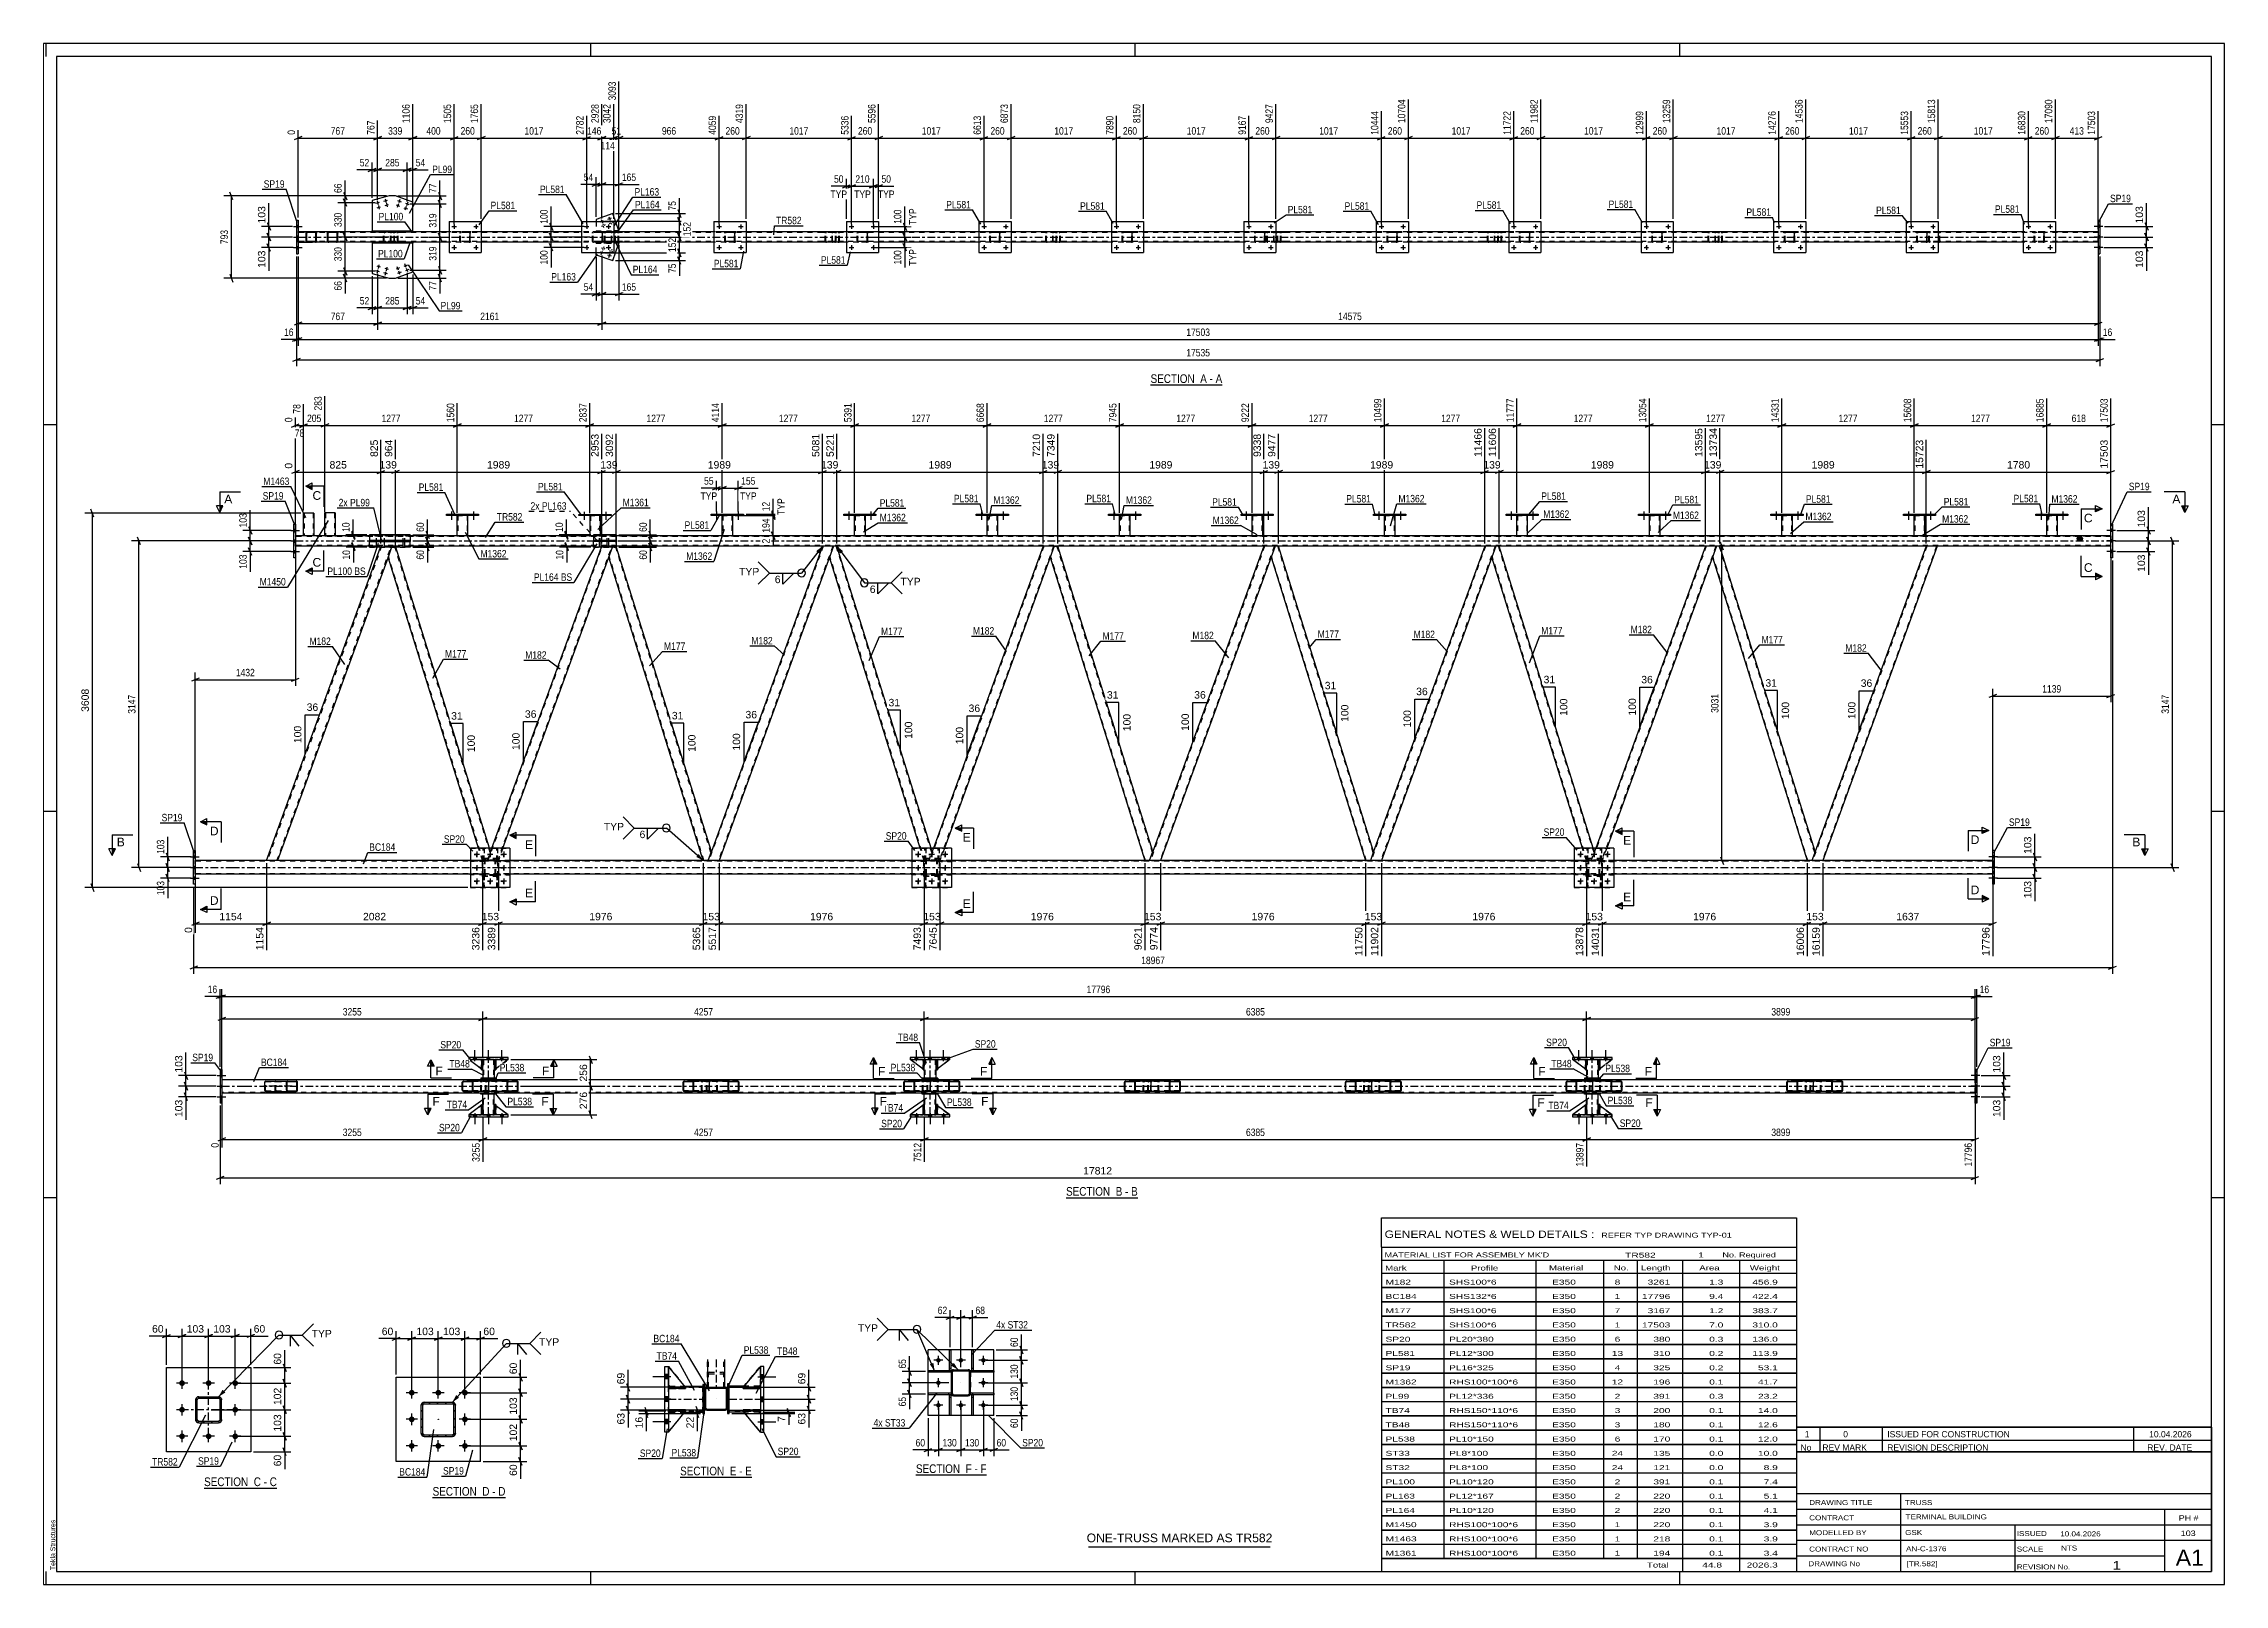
# Paper-space layout 'Layout1' of a CAD drawing. Header units: millimetres. Extents: x 0 to 841, y 0 to 594.
# The model-space entities are those that its viewports show. They can reach past a viewport. Long polylines and large blocks are cut down to what shows.
import ezdxf

# ---------------------------------------------------------------- set-up
doc = ezdxf.new("R2010")
doc.units = ezdxf.units.MM
doc.linetypes.add('DXK_LINE_DOT2', pattern=[3.9198, 1.9599, -1.9599])
doc.linetypes.add('DXK_LINE_DOT3', pattern=[5.9187, 2.979, -0.9799, 0.9799, -0.9799])
doc.layers.add('Viewport layer', color=7, linetype='Continuous', plot=False)
doc.styles.add('Arial', font='ARIAL.TTF', dxfattribs={"height": 0.2})
doc.styles.add('Arial Narrow', font='ARIALN.TTF', dxfattribs={"height": 0.2})

# ---------------------------------------------------------------- blocks, each defined once
blk = doc.blocks.new('Unknown-200057495-1133')
at = {"color": 5, "linetype": 'Continuous'}
for p, q in [((725.23, 191.75), (-115.77, 191.75)), ((-115.77, 191.75), (-115.77, -402.25)), ((-114.77, 186.75), (-114.77, 191.75)), ((720.23, 186.75), (-110.77, 186.75)), ((-110.77, 186.75), (-110.77, -397.25)), ((95.23, 186.75), (95.23, 191.75)), ((305.23, 186.75), (305.23, 191.75)), ((515.23, 186.75), (515.23, 191.75)), ((720.23, -397.25), (720.23, 186.75)), ((725.23, -402.25), (725.23, 191.75)), ((-110.77, 44.75), (-115.77, 44.75)), ((725.23, 44.75), (720.23, 44.75)), ((-110.77, -104.25), (-115.77, -104.25)), ((725.23, -104.25), (720.23, -104.25)), ((-110.77, -253.25), (-115.77, -253.25)), ((725.23, -253.25), (720.23, -253.25)), ((-115.77, -402.25), (725.23, -402.25)), ((-114.77, -402.25), (-114.77, -397.25)), ((-110.77, -397.25), (720.23, -397.25)), ((95.23, -402.25), (95.23, -397.25)), ((305.23, -402.25), (305.23, -397.25)), ((515.23, -402.25), (515.23, -397.25))]:
    blk.add_line(p, q, dxfattribs=at)
at = {"color": 174, "linetype": 'Continuous', "style": 'Arial'}
blk.add_text('Tekla Structures', height=1.9102, rotation=90, dxfattribs=at).set_placement((-111.27, -396.75))
blk = doc.blocks.new('Unknown-200057495-19 - 1519')
at = {"color": 6, "linetype": 'Continuous'}
blk.add_line((129.68, -360.97), (157.33, -360.97), dxfattribs=at)
at = {"color": 0, "linetype": 'Continuous'}
blk.add_wipeout([(147.79, -360.22), (147.79, -356.72), (129.68, -356.72), (129.68, -360.22)], dxfattribs=at)
blk.add_wipeout([(151.4, -360.22), (151.4, -356.72), (148.84, -356.72), (148.84, -360.22)], dxfattribs=at)
at = {"color": 7, "linetype": 'Continuous', "style": 'Arial Narrow'}
blk.add_text('SECTION ', height=3.34, dxfattribs=at).set_placement((129.68, -360.22))
at = {"color": 0, "linetype": 'Continuous'}
blk.add_wipeout([(153.72, -360.22), (153.72, -356.72), (152.45, -356.72), (152.45, -360.22)], dxfattribs=at)
blk.add_wipeout([(157.33, -360.22), (157.33, -356.72), (154.77, -356.72), (154.77, -360.22)], dxfattribs=at)
at = {"color": 7, "linetype": 'Continuous', "style": 'Arial Narrow'}
for s, p in [('E', (148.84, -360.22)), ('-', (152.45, -360.22)), ('E', (154.77, -360.22))]:
    blk.add_text(s, height=3.34, dxfattribs=at).set_placement(p)
blk = doc.blocks.new('Unknown-200057495-11 - 6662')
at = {"color": 6, "linetype": 'Continuous'}
blk.add_line((311.12, 60.17), (338.76, 60.17), dxfattribs=at)
at = {"color": 0, "linetype": 'Continuous'}
blk.add_wipeout([(329.22, 60.92), (329.22, 64.42), (311.12, 64.42), (311.12, 60.92)], dxfattribs=at)
blk.add_wipeout([(332.83, 60.92), (332.83, 64.42), (330.27, 64.42), (330.27, 60.92)], dxfattribs=at)
at = {"color": 7, "linetype": 'Continuous', "style": 'Arial Narrow'}
blk.add_text('SECTION ', height=3.34, dxfattribs=at).set_placement((311.12, 60.92))
at = {"color": 0, "linetype": 'Continuous'}
blk.add_wipeout([(335.16, 60.92), (335.16, 64.42), (333.88, 64.42), (333.88, 60.92)], dxfattribs=at)
blk.add_wipeout([(338.76, 60.92), (338.76, 64.42), (336.21, 64.42), (336.21, 60.92)], dxfattribs=at)
at = {"color": 7, "linetype": 'Continuous', "style": 'Arial Narrow'}
for s, p in [('A', (330.27, 60.92)), ('-', (333.88, 60.92)), ('A', (336.21, 60.92))]:
    blk.add_text(s, height=3.34, dxfattribs=at).set_placement(p)
blk = doc.blocks.new('Unknown-200057495-20 - 8634')
at = {"color": 6, "linetype": 'Continuous'}
blk.add_line((34.25, -368.82), (62.32, -368.82), dxfattribs=at)
at = {"color": 0, "linetype": 'Continuous'}
blk.add_wipeout([(52.36, -368.07), (52.36, -364.57), (34.25, -364.57), (34.25, -368.07)], dxfattribs=at)
blk.add_wipeout([(56.18, -368.07), (56.18, -364.57), (53.41, -364.57), (53.41, -368.07)], dxfattribs=at)
at = {"color": 7, "linetype": 'Continuous', "style": 'Arial Narrow'}
blk.add_text('SECTION ', height=3.34, dxfattribs=at).set_placement((34.25, -368.07))
at = {"color": 0, "linetype": 'Continuous'}
blk.add_wipeout([(58.5, -368.07), (58.5, -364.57), (57.23, -364.57), (57.23, -368.07)], dxfattribs=at)
blk.add_wipeout([(62.32, -368.07), (62.32, -364.57), (59.55, -364.57), (59.55, -368.07)], dxfattribs=at)
at = {"color": 7, "linetype": 'Continuous', "style": 'Arial Narrow'}
for s, p in [('D', (53.41, -368.07)), ('-', (57.23, -368.07)), ('D', (59.55, -368.07))]:
    blk.add_text(s, height=3.34, dxfattribs=at).set_placement(p)
blk = doc.blocks.new('Unknown-200057495-12 - 4012')
at = {"color": 6, "linetype": 'Continuous'}
blk.add_line((278.52, -253.17), (306.16, -253.17), dxfattribs=at)
at = {"color": 0, "linetype": 'Continuous'}
blk.add_wipeout([(296.63, -252.42), (296.63, -248.92), (278.52, -248.92), (278.52, -252.42)], dxfattribs=at)
blk.add_wipeout([(300.23, -252.42), (300.23, -248.92), (297.68, -248.92), (297.68, -252.42)], dxfattribs=at)
at = {"color": 7, "linetype": 'Continuous', "style": 'Arial Narrow'}
blk.add_text('SECTION ', height=3.34, dxfattribs=at).set_placement((278.52, -252.42))
at = {"color": 0, "linetype": 'Continuous'}
blk.add_wipeout([(302.56, -252.42), (302.56, -248.92), (301.28, -248.92), (301.28, -252.42)], dxfattribs=at)
blk.add_wipeout([(306.16, -252.42), (306.16, -248.92), (303.61, -248.92), (303.61, -252.42)], dxfattribs=at)
at = {"color": 7, "linetype": 'Continuous', "style": 'Arial Narrow'}
for s, p in [('B', (297.68, -252.42)), ('-', (301.28, -252.42)), ('B', (303.61, -252.42))]:
    blk.add_text(s, height=3.34, dxfattribs=at).set_placement(p)
blk = doc.blocks.new('Unknown-200057495-13 - 8093')
at = {"color": 6, "linetype": 'Continuous'}
blk.add_line((-53.89, -365.11), (-25.82, -365.11), dxfattribs=at)
at = {"color": 0, "linetype": 'Continuous'}
blk.add_wipeout([(-35.78, -364.36), (-35.78, -360.86), (-53.89, -360.86), (-53.89, -364.36)], dxfattribs=at)
blk.add_wipeout([(-31.96, -364.36), (-31.96, -360.86), (-34.73, -360.86), (-34.73, -364.36)], dxfattribs=at)
at = {"color": 7, "linetype": 'Continuous', "style": 'Arial Narrow'}
blk.add_text('SECTION ', height=3.34, dxfattribs=at).set_placement((-53.89, -364.36))
at = {"color": 0, "linetype": 'Continuous'}
blk.add_wipeout([(-29.64, -364.36), (-29.64, -360.86), (-30.91, -360.86), (-30.91, -364.36)], dxfattribs=at)
blk.add_wipeout([(-25.82, -364.36), (-25.82, -360.86), (-28.59, -360.86), (-28.59, -364.36)], dxfattribs=at)
at = {"color": 7, "linetype": 'Continuous', "style": 'Arial Narrow'}
for s, p in [('C', (-34.73, -364.36)), ('C', (-28.59, -364.36)), ('-', (-30.91, -364.36))]:
    blk.add_text(s, height=3.34, dxfattribs=at).set_placement(p)
blk = doc.blocks.new('Unknown-200057495-17 - 3509')
at = {"color": 6, "linetype": 'Continuous'}
blk.add_line((220.64, -360.07), (247.86, -360.07), dxfattribs=at)
at = {"color": 0, "linetype": 'Continuous'}
blk.add_wipeout([(238.75, -359.32), (238.75, -355.82), (220.64, -355.82), (220.64, -359.32)], dxfattribs=at)
blk.add_wipeout([(242.14, -359.32), (242.14, -355.82), (239.8, -355.82), (239.8, -359.32)], dxfattribs=at)
at = {"color": 7, "linetype": 'Continuous', "style": 'Arial Narrow'}
blk.add_text('SECTION ', height=3.34, dxfattribs=at).set_placement((220.64, -359.32))
at = {"color": 0, "linetype": 'Continuous'}
blk.add_wipeout([(244.46, -359.32), (244.46, -355.82), (243.19, -355.82), (243.19, -359.32)], dxfattribs=at)
blk.add_wipeout([(247.86, -359.32), (247.86, -355.82), (245.51, -355.82), (245.51, -359.32)], dxfattribs=at)
at = {"color": 7, "linetype": 'Continuous', "style": 'Arial Narrow'}
for s, p in [('F', (239.8, -359.32)), ('-', (243.19, -359.32)), ('F', (245.51, -359.32))]:
    blk.add_text(s, height=3.34, dxfattribs=at).set_placement(p)
blk = doc.blocks.new('Part-200057495-1593 - 1519')
at = {"color": 2, "linetype": 'Continuous'}
for p, q in [((161.98, -318.21), (160.65, -318.21)), ((160.65, -318.21), (160.65, -343.54)), ((161.98, -343.54), (161.98, -318.21)), ((160.65, -343.54), (161.98, -343.54))]:
    blk.add_line(p, q, dxfattribs=at)
blk = doc.blocks.new('Part-200057495-1673 - 1519')
at = {"color": 7, "linetype": 'DXK_LINE_DOT2'}
for p, q in [((126.16, -335.48), (125.16, -336.48)), ((125.16, -343.54), (131.83, -335.48)), ((125.16, -336.48), (126.16, -335.48)), ((125.16, -343.54), (131.83, -335.48)), ((131.83, -335.48), (126.16, -335.48)), ((126.16, -335.48), (126.16, -335.48)), ((126.16, -335.48), (131.83, -335.48)), ((131.83, -335.48), (131.83, -335.48)), ((125.16, -336.48), (125.16, -343.54))]:
    blk.add_line(p, q, dxfattribs=at)
at = {"color": 7, "linetype": 'DXK_LINE_DOT3'}
for p, q in [((131.83, -335.48), (125.16, -335.48)), ((125.16, -335.48), (125.16, -343.54))]:
    blk.add_line(p, q, dxfattribs=at)
blk = doc.blocks.new('Bolt-200057495-1525 - 1519')
at = {"linetype": 'Continuous'}
for points in [[(125.16, -323.07), (125.16, -321.34), (123.83, -321.34), (123.83, -323.07)], [(125.16, -323.07), (125.16, -321.34), (123.83, -321.34), (123.83, -323.07)], [(125.16, -323.07), (125.16, -321.34), (123.83, -321.34), (123.83, -323.07)], [(125.16, -331.74), (125.16, -330.01), (123.83, -330.01), (123.83, -331.74)], [(125.16, -331.74), (125.16, -330.01), (123.83, -330.01), (123.83, -331.74)], [(125.16, -340.41), (125.16, -338.67), (123.83, -338.67), (123.83, -340.41)], [(125.16, -340.41), (125.16, -338.67), (123.83, -338.67), (123.83, -340.41)], [(125.16, -340.41), (125.16, -338.67), (123.83, -338.67), (123.83, -340.41)]]:
    blk.add_hatch(color=1, dxfattribs=at).paths.add_polyline_path(points)
at = {"color": 1, "linetype": 'Continuous'}
for p, q in [((126.16, -322.21), (119.16, -322.21)), ((126.16, -322.21), (119.16, -322.21)), ((126.16, -322.21), (119.16, -322.21)), ((125.16, -321.34), (123.83, -321.34)), ((125.16, -321.34), (123.83, -321.34)), ((125.16, -321.34), (123.83, -321.34)), ((125.16, -323.07), (123.83, -323.07)), ((125.16, -323.07), (123.83, -323.07)), ((125.16, -323.07), (123.83, -323.07)), ((126.16, -330.87), (119.16, -330.87)), ((126.16, -330.87), (119.16, -330.87)), ((125.16, -330.01), (123.83, -330.01)), ((125.16, -330.01), (123.83, -330.01)), ((125.16, -331.74), (123.83, -331.74)), ((125.16, -331.74), (123.83, -331.74)), ((126.16, -339.54), (119.16, -339.54)), ((126.16, -339.54), (119.16, -339.54)), ((126.16, -339.54), (119.16, -339.54)), ((125.16, -338.67), (123.83, -338.67)), ((125.16, -338.67), (123.83, -338.67)), ((125.16, -338.67), (123.83, -338.67)), ((125.16, -340.41), (123.83, -340.41)), ((125.16, -340.41), (123.83, -340.41)), ((125.16, -340.41), (123.83, -340.41))]:
    blk.add_line(p, q, dxfattribs=at)
blk = doc.blocks.new('Part-200057495-1539 - 1519')
at = {"color": 2, "linetype": 'Continuous'}
for p, q in [((140.23, -315.53), (140.23, -326.25)), ((146.9, -326.25), (146.9, -315.53))]:
    blk.add_line(p, q, dxfattribs=at)
at = {"color": 7, "linetype": 'DXK_LINE_DOT2'}
for p, q in [((140.63, -326.25), (140.63, -315.53)), ((146.5, -326.25), (146.5, -315.53)), ((140.23, -326.25), (146.9, -326.25)), ((140.23, -326.25), (140.29, -326.25))]:
    blk.add_line(p, q, dxfattribs=at)
at = {"color": 7, "linetype": 'DXK_LINE_DOT3'}
blk.add_line((143.56, -315.53), (143.56, -326.25), dxfattribs=at)
blk = doc.blocks.new('Bolt-200057495-1526 - 1519')
at = {"linetype": 'Continuous'}
for points in [[(161.98, -323.07), (161.98, -321.34), (160.65, -321.34), (160.65, -323.07)], [(161.98, -323.07), (161.98, -321.34), (160.65, -321.34), (160.65, -323.07)], [(161.98, -323.07), (161.98, -321.34), (160.65, -321.34), (160.65, -323.07)], [(161.98, -331.74), (161.98, -330.01), (160.65, -330.01), (160.65, -331.74)], [(161.98, -331.74), (161.98, -330.01), (160.65, -330.01), (160.65, -331.74)], [(161.98, -340.41), (161.98, -338.67), (160.65, -338.67), (160.65, -340.41)], [(161.98, -340.41), (161.98, -338.67), (160.65, -338.67), (160.65, -340.41)], [(161.98, -340.41), (161.98, -338.67), (160.65, -338.67), (160.65, -340.41)]]:
    blk.add_hatch(color=1, dxfattribs=at).paths.add_polyline_path(points)
at = {"color": 1, "linetype": 'Continuous'}
for p, q in [((159.65, -322.21), (166.65, -322.21)), ((159.65, -322.21), (166.65, -322.21)), ((159.65, -322.21), (166.65, -322.21)), ((160.65, -321.34), (161.98, -321.34)), ((160.65, -321.34), (161.98, -321.34)), ((160.65, -321.34), (161.98, -321.34)), ((160.65, -323.07), (161.98, -323.07)), ((160.65, -323.07), (161.98, -323.07)), ((160.65, -323.07), (161.98, -323.07)), ((159.65, -330.87), (166.65, -330.87)), ((159.65, -330.87), (166.65, -330.87)), ((160.65, -330.01), (161.98, -330.01)), ((160.65, -330.01), (161.98, -330.01)), ((160.65, -331.74), (161.98, -331.74)), ((160.65, -331.74), (161.98, -331.74)), ((159.65, -339.54), (166.65, -339.54)), ((159.65, -339.54), (166.65, -339.54)), ((159.65, -339.54), (166.65, -339.54)), ((160.65, -338.67), (161.98, -338.67)), ((160.65, -338.67), (161.98, -338.67)), ((160.65, -338.67), (161.98, -338.67)), ((160.65, -340.41), (161.98, -340.41)), ((160.65, -340.41), (161.98, -340.41)), ((160.65, -340.41), (161.98, -340.41))]:
    blk.add_line(p, q, dxfattribs=at)
blk = doc.blocks.new('Part-200057495-1688 - 1519')
at = {"color": 2, "linetype": 'Continuous'}
for p, q in [((123.83, -318.21), (125.16, -318.21)), ((123.83, -343.54), (123.83, -318.21)), ((125.16, -318.21), (125.16, -343.54)), ((125.16, -343.54), (123.83, -343.54))]:
    blk.add_line(p, q, dxfattribs=at)
blk = doc.blocks.new('Part-200057495-1653 - 1519')
at = {"color": 7, "linetype": 'DXK_LINE_DOT2'}
for p, q in [((153.98, -335.48), (159.65, -335.48)), ((160.65, -343.54), (153.98, -335.48)), ((153.98, -335.48), (153.98, -335.48)), ((159.65, -335.48), (153.98, -335.48)), ((153.98, -335.48), (160.65, -343.54)), ((159.65, -335.48), (160.65, -336.48)), ((159.65, -335.48), (159.65, -335.48)), ((160.65, -336.48), (159.65, -335.48)), ((160.65, -336.48), (160.65, -343.54))]:
    blk.add_line(p, q, dxfattribs=at)
at = {"color": 7, "linetype": 'DXK_LINE_DOT3'}
for p, q in [((153.98, -335.48), (160.65, -335.48)), ((160.65, -335.48), (160.65, -343.54))]:
    blk.add_line(p, q, dxfattribs=at)
blk = doc.blocks.new('Part-200057495-1674 - 1519')
at = {"color": 2, "linetype": 'Continuous'}
for p, q in [((126.16, -335.48), (125.16, -336.48)), ((125.16, -343.54), (131.83, -335.48)), ((131.83, -335.48), (126.16, -335.48)), ((126.16, -335.48), (126.16, -335.48)), ((131.83, -335.48), (131.83, -335.48))]:
    blk.add_line(p, q, dxfattribs=at)
at = {"color": 7, "linetype": 'DXK_LINE_DOT2'}
for p, q in [((125.16, -336.48), (126.16, -335.48)), ((125.16, -343.54), (131.83, -335.48)), ((126.16, -335.48), (131.83, -335.48)), ((125.16, -336.48), (125.16, -343.54))]:
    blk.add_line(p, q, dxfattribs=at)
at = {"color": 7, "linetype": 'DXK_LINE_DOT3'}
for p, q in [((131.83, -335.48), (125.16, -335.48)), ((125.16, -335.48), (125.16, -343.54))]:
    blk.add_line(p, q, dxfattribs=at)
blk = doc.blocks.new('Part-200057495-1614 - 1519')
at = {"color": 2, "linetype": 'Continuous'}
for p, q in [((139.16, -325.2), (138.5, -325.2)), ((138.5, -325.2), (138.5, -336.54)), ((139.16, -327.05), (139.16, -325.2)), ((139.16, -336.54), (139.16, -334.25)), ((138.5, -336.54), (139.16, -336.54))]:
    blk.add_line(p, q, dxfattribs=at)
at = {"color": 7, "linetype": 'DXK_LINE_DOT2'}
blk.add_line((139.16, -334.25), (139.16, -327.05), dxfattribs=at)
at = {"color": 7, "linetype": 'DXK_LINE_DOT3'}
blk.add_line((138.83, -330.87), (138.83, -330.87), dxfattribs=at)
blk = doc.blocks.new('Part-200057495-1619 - 1519')
at = {"color": 2, "linetype": 'Continuous'}
for p, q in [((148.65, -324.98), (147.98, -324.98)), ((147.98, -324.98), (147.98, -336.31)), ((148.65, -336.31), (148.65, -324.98)), ((147.98, -336.31), (148.65, -336.31))]:
    blk.add_line(p, q, dxfattribs=at)
at = {"color": 7, "linetype": 'DXK_LINE_DOT3'}
blk.add_line((148.31, -330.65), (148.31, -330.65), dxfattribs=at)
blk = doc.blocks.new('Part-200057495-1634 - 1519')
at = {"color": 2, "linetype": 'Continuous'}
for p, q in [((154.31, -325.87), (148.65, -325.87)), ((160.65, -325.87), (160.05, -325.87)), ((154.31, -335.87), (148.65, -335.87)), ((160.65, -335.87), (160.04, -335.87))]:
    blk.add_line(p, q, dxfattribs=at)
at = {"color": 7, "linetype": 'DXK_LINE_DOT2'}
for p, q in [((148.65, -335.87), (148.65, -325.87)), ((160.65, -326.27), (148.65, -326.27)), ((160.05, -325.87), (154.31, -325.87)), ((160.65, -325.87), (160.65, -335.87)), ((160.65, -335.47), (148.65, -335.47)), ((160.04, -335.87), (154.31, -335.87))]:
    blk.add_line(p, q, dxfattribs=at)
at = {"color": 7, "linetype": 'DXK_LINE_DOT3'}
blk.add_line((148.65, -330.87), (160.65, -330.87), dxfattribs=at)
blk = doc.blocks.new('Part-200057495-1644 - 1519')
at = {"color": 7, "linetype": 'DXK_LINE_DOT2'}
for p, q in [((153.98, -335.47), (153.98, -334.94)), ((153.98, -334.94), (159.65, -334.94)), ((160.65, -334.94), (153.98, -334.94)), ((159.65, -335.47), (153.98, -335.47)), ((153.98, -335.47), (160.65, -335.47)), ((159.65, -335.47), (159.65, -334.94)), ((159.65, -334.94), (160.65, -334.94)), ((160.65, -335.47), (159.65, -335.47)), ((160.65, -335.47), (160.65, -334.94)), ((160.65, -335.47), (160.65, -334.94)), ((160.65, -334.94), (160.65, -334.94)), ((160.65, -335.47), (160.65, -335.47))]:
    blk.add_line(p, q, dxfattribs=at)
at = {"color": 7, "linetype": 'DXK_LINE_DOT3'}
for p, q in [((160.65, -335.2), (153.98, -335.2)), ((153.98, -335.2), (160.65, -335.2))]:
    blk.add_line(p, q, dxfattribs=at)
blk = doc.blocks.new('Part-200057495-1647 - 1519')
at = {"color": 7, "linetype": 'DXK_LINE_DOT2'}
for p, q in [((160.65, -318.2), (153.98, -326.28)), ((153.98, -326.28), (160.65, -318.2)), ((160.65, -325.28), (160.65, -318.2)), ((153.98, -326.28), (159.65, -326.28)), ((153.98, -326.28), (153.98, -326.28)), ((159.65, -326.28), (153.98, -326.28)), ((159.65, -326.28), (160.65, -325.28)), ((159.65, -326.28), (160.65, -325.28)), ((159.65, -326.28), (159.65, -326.28))]:
    blk.add_line(p, q, dxfattribs=at)
at = {"color": 7, "linetype": 'DXK_LINE_DOT3'}
for p, q in [((160.65, -326.28), (160.65, -318.2)), ((153.98, -326.28), (160.65, -326.28))]:
    blk.add_line(p, q, dxfattribs=at)
blk = doc.blocks.new('Part-200057495-1650 - 1519')
at = {"color": 2, "linetype": 'Continuous'}
for p, q in [((160.65, -318.2), (153.98, -326.28)), ((160.65, -318.21), (160.65, -318.2)), ((160.65, -318.2), (160.65, -318.2)), ((154.81, -326.28), (153.98, -326.28)), ((153.98, -326.28), (153.98, -326.28)), ((159.65, -326.27), (160.65, -325.28))]:
    blk.add_line(p, q, dxfattribs=at)
at = {"color": 7, "linetype": 'DXK_LINE_DOT2'}
for p, q in [((160.65, -318.2), (153.98, -326.28)), ((160.65, -325.28), (160.65, -318.21)), ((159.65, -326.28), (153.98, -326.28)), ((159.65, -326.28), (154.81, -326.28)), ((159.65, -326.28), (160.65, -325.28)), ((159.65, -326.28), (159.65, -326.27)), ((159.65, -326.28), (159.65, -326.28))]:
    blk.add_line(p, q, dxfattribs=at)
at = {"color": 7, "linetype": 'DXK_LINE_DOT3'}
for p, q in [((160.65, -326.28), (160.65, -318.2)), ((153.98, -326.28), (160.65, -326.28))]:
    blk.add_line(p, q, dxfattribs=at)
blk = doc.blocks.new('Part-200057495-1656 - 1519')
at = {"color": 2, "linetype": 'Continuous'}
for p, q in [((153.98, -335.48), (153.98, -335.48)), ((159.65, -335.48), (153.98, -335.48)), ((160.65, -343.54), (153.98, -335.48)), ((159.65, -335.48), (159.65, -335.48)), ((159.65, -335.48), (160.65, -336.48))]:
    blk.add_line(p, q, dxfattribs=at)
at = {"color": 7, "linetype": 'DXK_LINE_DOT2'}
for p, q in [((153.98, -335.48), (159.65, -335.48)), ((160.65, -343.54), (153.98, -335.48)), ((159.65, -335.48), (160.65, -336.48)), ((160.65, -336.48), (160.65, -343.54))]:
    blk.add_line(p, q, dxfattribs=at)
at = {"color": 7, "linetype": 'DXK_LINE_DOT3'}
for p, q in [((153.98, -335.48), (160.65, -335.48)), ((160.65, -335.48), (160.65, -343.54))]:
    blk.add_line(p, q, dxfattribs=at)
blk = doc.blocks.new('Part-200057495-1671 - 1519')
at = {"color": 2, "linetype": 'Continuous'}
for p, q in [((125.16, -325.87), (125.76, -325.87)), ((131.5, -325.87), (138.5, -325.87)), ((125.16, -335.87), (125.77, -335.87)), ((131.5, -335.87), (138.5, -335.87))]:
    blk.add_line(p, q, dxfattribs=at)
at = {"color": 7, "linetype": 'DXK_LINE_DOT2'}
for p, q in [((125.16, -335.87), (125.16, -325.87)), ((125.16, -326.27), (138.5, -326.27)), ((125.76, -325.87), (131.5, -325.87)), ((138.5, -335.87), (138.5, -325.87)), ((125.16, -335.47), (138.5, -335.47)), ((125.77, -335.87), (131.5, -335.87))]:
    blk.add_line(p, q, dxfattribs=at)
at = {"color": 7, "linetype": 'DXK_LINE_DOT3'}
blk.add_line((125.16, -330.87), (138.5, -330.87), dxfattribs=at)
blk = doc.blocks.new('Part-200057495-1672 - 1519')
at = {"color": 2, "linetype": 'Continuous'}
for p, q in [((125.16, -318.2), (125.16, -318.2)), ((125.16, -318.2), (125.16, -318.21)), ((131.83, -326.28), (125.16, -318.2)), ((126.16, -326.27), (125.16, -325.28)), ((131, -326.28), (131.83, -326.28)), ((131.83, -326.28), (131.83, -326.28))]:
    blk.add_line(p, q, dxfattribs=at)
at = {"color": 7, "linetype": 'DXK_LINE_DOT2'}
for p, q in [((125.16, -318.2), (131.83, -326.28)), ((125.16, -325.28), (125.16, -318.21)), ((126.16, -326.28), (125.16, -325.28)), ((126.16, -326.28), (126.16, -326.27)), ((131.83, -326.28), (126.16, -326.28)), ((126.16, -326.28), (126.16, -326.28)), ((126.16, -326.28), (131, -326.28))]:
    blk.add_line(p, q, dxfattribs=at)
at = {"color": 7, "linetype": 'DXK_LINE_DOT3'}
for p, q in [((125.16, -326.28), (125.16, -318.2)), ((131.83, -326.28), (125.16, -326.28))]:
    blk.add_line(p, q, dxfattribs=at)
blk = doc.blocks.new('Part-200057495-1675 - 1519')
at = {"color": 2, "linetype": 'Continuous'}
for p, q in [((153.99, -326.27), (153.98, -326.27)), ((153.98, -326.27), (153.98, -326.8)), ((153.98, -326.8), (160.65, -326.8)), ((160.65, -326.27), (154.81, -326.27)), ((160.65, -326.27), (160.65, -326.27)), ((160.65, -326.27), (160.65, -326.8))]:
    blk.add_line(p, q, dxfattribs=at)
at = {"color": 7, "linetype": 'DXK_LINE_DOT2'}
for p, q in [((153.98, -326.8), (159.65, -326.8)), ((154.81, -326.27), (153.99, -326.27)), ((159.65, -326.27), (153.99, -326.27)), ((159.65, -326.27), (160.65, -326.27)), ((159.65, -326.27), (159.65, -326.8)), ((159.65, -326.8), (160.65, -326.8)), ((160.65, -326.27), (160.65, -326.27))]:
    blk.add_line(p, q, dxfattribs=at)
blk = doc.blocks.new('Part-200057495-1676 - 1519')
at = {"color": 2, "linetype": 'Continuous'}
for p, q in [((153.98, -334.94), (160.65, -334.94)), ((153.98, -334.94), (153.98, -335.47)), ((160.65, -335.47), (153.98, -335.47)), ((160.65, -334.94), (160.65, -334.94)), ((160.65, -335.47), (160.65, -334.94))]:
    blk.add_line(p, q, dxfattribs=at)
at = {"color": 7, "linetype": 'DXK_LINE_DOT2'}
for p, q in [((159.65, -334.94), (153.98, -334.94)), ((153.98, -335.47), (159.65, -335.47)), ((160.65, -334.94), (159.65, -334.94)), ((159.65, -334.94), (159.65, -335.47)), ((159.65, -335.47), (160.65, -335.47)), ((160.65, -334.94), (160.65, -334.94))]:
    blk.add_line(p, q, dxfattribs=at)
blk = doc.blocks.new('Part-200057495-1677 - 1519')
at = {"color": 7, "linetype": 'DXK_LINE_DOT2'}
for p, q in [((153.98, -326.8), (153.98, -326.27)), ((153.98, -326.27), (159.65, -326.27)), ((160.65, -326.27), (153.98, -326.27)), ((159.65, -326.8), (153.98, -326.8)), ((153.98, -326.8), (160.65, -326.8)), ((159.65, -326.8), (159.65, -326.27)), ((159.65, -326.27), (160.65, -326.27)), ((160.65, -326.8), (159.65, -326.8)), ((160.65, -326.8), (160.65, -326.27)), ((160.65, -326.8), (160.65, -326.27)), ((160.65, -326.27), (160.65, -326.27)), ((160.65, -326.8), (160.65, -326.8))]:
    blk.add_line(p, q, dxfattribs=at)
at = {"color": 7, "linetype": 'DXK_LINE_DOT3'}
for p, q in [((160.65, -326.54), (153.98, -326.54)), ((153.98, -326.54), (160.65, -326.54))]:
    blk.add_line(p, q, dxfattribs=at)
blk = doc.blocks.new('Part-200057495-1682 - 1519')
at = {"color": 7, "linetype": 'DXK_LINE_DOT2'}
for p, q in [((140.23, -326.25), (140.23, -315.53)), ((140.63, -326.25), (140.63, -315.53)), ((146.5, -326.25), (146.5, -315.53)), ((146.9, -326.25), (146.9, -315.53)), ((140.29, -321.23), (140.23, -321.7)), ((140.23, -326.25), (146.9, -326.25)), ((140.29, -326.25), (140.23, -326.25)), ((140.46, -320.83), (140.29, -321.23)), ((140.72, -320.56), (140.46, -320.83)), ((140.63, -321.7), (140.66, -321.47)), ((140.66, -321.47), (140.75, -321.26)), ((141.03, -320.46), (140.72, -320.56)), ((140.75, -321.26), (140.88, -321.13)), ((140.88, -321.13), (141.03, -321.08)), ((141.03, -320.46), (146.1, -320.46)), ((141.03, -321.08), (146.1, -321.08)), ((146.4, -320.56), (146.1, -320.46)), ((146.1, -321.08), (146.25, -321.13)), ((146.25, -321.13), (146.38, -321.26)), ((146.38, -321.26), (146.47, -321.47)), ((146.66, -320.83), (146.4, -320.56)), ((146.47, -321.47), (146.5, -321.7)), ((146.84, -321.23), (146.66, -320.83)), ((146.9, -321.7), (146.84, -321.23))]:
    blk.add_line(p, q, dxfattribs=at)
at = {"color": 7, "linetype": 'DXK_LINE_DOT3'}
blk.add_line((143.56, -315.53), (143.56, -325.63), dxfattribs=at)
blk = doc.blocks.new('Part-200057495-1689 - 1519')
at = {"color": 2, "linetype": 'Continuous'}
for p, q in [((125.16, -326.8), (125.16, -326.27)), ((125.16, -326.27), (131, -326.27)), ((131.83, -326.8), (125.16, -326.8)), ((125.16, -326.8), (125.16, -326.8)), ((131.83, -326.27), (131.82, -326.27)), ((131.83, -326.8), (131.83, -326.27))]:
    blk.add_line(p, q, dxfattribs=at)
at = {"color": 7, "linetype": 'DXK_LINE_DOT2'}
for p, q in [((126.16, -326.27), (125.16, -326.27)), ((125.16, -326.8), (126.16, -326.8)), ((126.16, -326.8), (126.16, -326.27)), ((126.16, -326.27), (131.82, -326.27)), ((126.16, -326.8), (131.83, -326.8))]:
    blk.add_line(p, q, dxfattribs=at)
blk = doc.blocks.new('Part-200057495-1690 - 1519')
at = {"color": 2, "linetype": 'Continuous'}
for p, q in [((125.16, -335.47), (125.16, -334.94)), ((131.83, -334.94), (125.16, -334.94)), ((131.83, -335.47), (125.16, -335.47)), ((125.16, -335.47), (125.16, -335.47)), ((131.83, -335.47), (131.83, -334.94))]:
    blk.add_line(p, q, dxfattribs=at)
at = {"color": 7, "linetype": 'DXK_LINE_DOT2'}
for p, q in [((126.16, -334.94), (125.16, -334.94)), ((125.16, -335.47), (126.16, -335.47)), ((126.16, -335.47), (126.16, -334.94)), ((131.83, -334.94), (126.16, -334.94)), ((126.16, -335.47), (131.83, -335.47))]:
    blk.add_line(p, q, dxfattribs=at)
at = {"color": 7, "linetype": 'DXK_LINE_DOT3'}
for p, q in [((125.16, -335.2), (131.83, -335.2)), ((131.83, -335.2), (125.16, -335.2))]:
    blk.add_line(p, q, dxfattribs=at)
blk = doc.blocks.new('Part-200057495-1691 - 1519')
at = {"color": 7, "linetype": 'DXK_LINE_DOT2'}
for p, q in [((125.16, -326.27), (126.16, -326.27)), ((131.67, -326.27), (125.16, -326.27)), ((125.16, -326.27), (125.16, -326.27)), ((125.16, -326.27), (125.16, -326.8)), ((125.16, -326.27), (125.16, -326.8)), ((126.16, -326.8), (125.16, -326.8)), ((125.16, -326.8), (131.83, -326.8)), ((125.16, -326.8), (125.16, -326.8)), ((126.16, -326.27), (131.83, -326.27)), ((126.16, -326.27), (126.16, -326.8)), ((131.83, -326.8), (126.16, -326.8)), ((131.83, -326.27), (131.83, -326.8))]:
    blk.add_line(p, q, dxfattribs=at)
at = {"color": 7, "linetype": 'DXK_LINE_DOT3'}
for p, q in [((125.16, -326.54), (131.83, -326.54)), ((131.83, -326.54), (125.16, -326.54))]:
    blk.add_line(p, q, dxfattribs=at)
blk = doc.blocks.new('Part-200057495-1692 - 1519')
at = {"color": 7, "linetype": 'DXK_LINE_DOT2'}
for p, q in [((125.16, -334.94), (126.16, -334.94)), ((131.83, -334.94), (125.16, -334.94)), ((125.16, -334.94), (125.16, -334.94)), ((125.16, -334.94), (125.16, -335.47)), ((125.16, -334.94), (125.16, -335.47)), ((126.16, -335.47), (125.16, -335.47)), ((125.16, -335.47), (131.83, -335.47)), ((125.16, -335.47), (125.16, -335.47)), ((126.16, -334.94), (131.83, -334.94)), ((126.16, -334.94), (126.16, -335.47)), ((131.83, -335.47), (126.16, -335.47)), ((131.83, -334.94), (131.83, -335.47))]:
    blk.add_line(p, q, dxfattribs=at)
blk = doc.blocks.new('Part-200057495-1693 - 1519')
at = {"color": 7, "linetype": 'DXK_LINE_DOT2'}
for p, q in [((125.16, -325.28), (125.16, -318.2)), ((125.16, -318.2), (131.83, -326.28)), ((125.16, -318.2), (131.83, -326.28)), ((126.16, -326.28), (125.16, -325.28)), ((126.16, -326.28), (125.16, -325.28)), ((131.83, -326.28), (126.16, -326.28)), ((126.16, -326.28), (126.16, -326.28)), ((126.16, -326.28), (131.83, -326.28)), ((131.83, -326.28), (131.83, -326.28))]:
    blk.add_line(p, q, dxfattribs=at)
at = {"color": 7, "linetype": 'DXK_LINE_DOT3'}
for p, q in [((125.16, -326.28), (125.16, -318.2)), ((131.83, -326.28), (125.16, -326.28))]:
    blk.add_line(p, q, dxfattribs=at)
blk = doc.blocks.new('Part-200057495-1702 - 1519')
at = {"linetype": 'Continuous'}
h = blk.add_hatch(dxfattribs=at)
h.set_pattern_fill('', scale=0.7, style=0, pattern_type=0)
h.set_pattern_definition([(45, (147.4698, -334.9854), (-1.57154, 1.57154), [])])
h.paths.add_polyline_path([(147.16, -335.05), (147.47, -334.99), (147.73, -334.81), (147.9, -334.55), (147.96, -334.25), (147.96, -327.05), (147.9, -326.74), (147.73, -326.48), (147.47, -326.31), (147.16, -326.25), (139.96, -326.25), (139.66, -326.31), (139.4, -326.48), (139.22, -326.74), (139.16, -327.05), (139.16, -334.25), (139.22, -334.55), (139.4, -334.81), (139.66, -334.99), (139.96, -335.05)])
h.paths.add_polyline_path([(139.96, -334.65), (139.81, -334.62), (139.68, -334.53), (139.59, -334.4), (139.56, -334.25), (139.56, -327.05), (139.59, -326.89), (139.68, -326.76), (139.81, -326.68), (139.96, -326.65), (147.16, -326.65), (147.32, -326.68), (147.45, -326.76), (147.53, -326.89), (147.56, -327.05), (147.56, -334.25), (147.53, -334.4), (147.45, -334.53), (147.32, -334.62), (147.16, -334.65)])
at = {"color": 2, "linetype": 'Continuous'}
for p, q in [((139.22, -326.74), (139.16, -327.05)), ((139.16, -334.25), (139.16, -327.05)), ((139.56, -327.05), (139.59, -326.89)), ((139.56, -334.25), (139.56, -327.05)), ((139.59, -326.89), (139.68, -326.76)), ((139.96, -326.25), (139.66, -326.31)), ((139.68, -326.76), (139.81, -326.68)), ((139.81, -326.68), (139.96, -326.65)), ((139.96, -326.25), (147.16, -326.25)), ((139.96, -326.65), (147.16, -326.65)), ((147.47, -326.31), (147.16, -326.25)), ((147.16, -326.65), (147.32, -326.68)), ((147.32, -326.68), (147.45, -326.76)), ((147.45, -326.76), (147.53, -326.89)), ((147.53, -326.89), (147.56, -327.05)), ((147.56, -334.25), (147.56, -327.05)), ((147.96, -327.05), (147.9, -326.74)), ((147.96, -334.25), (147.96, -327.05)), ((139.16, -334.25), (139.22, -334.55)), ((139.59, -334.4), (139.56, -334.25)), ((139.68, -334.53), (139.59, -334.4)), ((139.66, -334.99), (139.96, -335.05)), ((139.81, -334.62), (139.68, -334.53)), ((139.96, -334.65), (139.81, -334.62)), ((139.96, -334.65), (147.16, -334.65)), ((139.96, -335.05), (147.16, -335.05)), ((147.32, -334.62), (147.16, -334.65)), ((147.16, -335.05), (147.47, -334.99)), ((147.45, -334.53), (147.32, -334.62)), ((147.53, -334.4), (147.45, -334.53)), ((147.56, -334.25), (147.53, -334.4)), ((147.9, -334.55), (147.96, -334.25))]:
    blk.add_line(p, q, dxfattribs=at)
at = {"color": 7, "linetype": 'DXK_LINE_DOT3'}
blk.add_line((143.56, -330.65), (143.56, -330.65), dxfattribs=at)
at = {"color": 2, "linetype": 'Continuous'}
for centre, start, end in [((139.96, -327.05), 112.5, 157.5), ((147.16, -327.05), 22.5, 67.5), ((139.96, -334.25), 202.5, 247.5), ((147.16, -334.25), 292.5, 337.5)]:
    blk.add_arc(centre, 0.8, start, end, dxfattribs=at)
blk = doc.blocks.new('Part-200057495-6733 - 6662')
at = {"color": 7, "linetype": 'DXK_LINE_DOT2'}
for p, q in [((402.35, 118.71), (402.39, 118.89)), ((402.39, 118.89), (402.35, 118.71)), ((402.35, 115.67), (402.35, 118.71)), ((402.35, 115.67), (402.35, 118.71)), ((402.59, 118.71), (402.61, 118.8)), ((402.59, 115.67), (402.59, 118.71)), ((402.59, 115.67), (402.59, 118.71)), ((402.61, 118.8), (402.66, 118.88)), ((402.64, 119.15), (402.83, 119.19)), ((402.83, 119.19), (402.64, 119.15)), ((402.66, 118.88), (402.74, 118.93)), ((402.74, 118.93), (402.83, 118.95)), ((405.87, 119.19), (402.83, 119.19)), ((405.87, 118.95), (402.83, 118.95)), ((405.87, 119.19), (406.05, 119.15)), ((406.05, 119.15), (405.87, 119.19)), ((405.87, 118.95), (405.96, 118.93)), ((405.96, 118.93), (406.04, 118.88)), ((406.04, 118.88), (406.09, 118.8)), ((406.09, 118.8), (406.11, 118.71)), ((406.11, 115.67), (406.11, 118.71)), ((406.11, 118.71), (406.11, 115.67)), ((406.31, 118.89), (406.35, 118.71)), ((406.35, 118.71), (406.31, 118.89)), ((406.35, 115.67), (406.35, 118.71)), ((406.35, 115.67), (406.35, 118.71)), ((402.39, 115.48), (402.35, 115.67)), ((402.35, 115.67), (402.39, 115.48)), ((402.61, 115.57), (402.59, 115.67)), ((402.66, 115.5), (402.61, 115.57)), ((402.83, 115.19), (402.64, 115.22)), ((402.64, 115.22), (402.83, 115.19)), ((402.74, 115.44), (402.66, 115.5)), ((402.83, 115.43), (402.74, 115.44)), ((405.87, 115.43), (402.83, 115.43)), ((405.87, 115.19), (402.83, 115.19)), ((405.96, 115.44), (405.87, 115.43)), ((406.05, 115.22), (405.87, 115.19)), ((405.87, 115.19), (406.05, 115.22)), ((406.04, 115.5), (405.96, 115.44)), ((406.09, 115.57), (406.04, 115.5)), ((406.11, 115.67), (406.09, 115.57)), ((406.35, 115.67), (406.31, 115.48)), ((406.31, 115.48), (406.35, 115.67))]:
    blk.add_line(p, q, dxfattribs=at)
at = {"color": 7, "linetype": 'DXK_LINE_DOT3'}
blk.add_line((404.35, 117.19), (404.35, 117.19), dxfattribs=at)
at = {"color": 7, "linetype": 'DXK_LINE_DOT2'}
for centre, start, end in [((402.83, 118.71), 112.5, 157.5), ((402.83, 118.71), 112.5, 157.5), ((405.87, 118.71), 22.5, 67.5), ((405.87, 118.71), 22.5, 67.5), ((402.83, 115.67), 202.5, 247.5), ((402.83, 115.67), 202.5, 247.5), ((405.87, 115.67), 292.5, 337.5), ((405.87, 115.67), 292.5, 337.5)]:
    blk.add_arc(centre, 0.48, start, end, dxfattribs=at)
blk = doc.blocks.new('Bolt-200057495-6669 - 6662')
at = {"linetype": 'Continuous'}
for points in [[(604.91, 113.19, -1), (604.03, 113.19, -1)], [(613.31, 113.19, -1), (612.43, 113.19, -1)]]:
    blk.add_hatch(color=1, dxfattribs=at).paths.add_polyline_path(points)
at = {"color": 1, "linetype": 'Continuous'}
for p, q in [((603.59, 113.19), (605.35, 113.19)), ((604.47, 114.07), (604.47, 112.31)), ((611.99, 113.19), (613.75, 113.19)), ((612.87, 114.07), (612.87, 112.31))]:
    blk.add_line(p, q, dxfattribs=at)
blk = doc.blocks.new('Part-200057495-6709 - 6662')
at = {"color": 7, "linetype": 'DXK_LINE_DOT2'}
for p, q in [((606.67, 118.71), (606.71, 118.89)), ((606.71, 118.89), (606.67, 118.71)), ((606.67, 115.67), (606.67, 118.71)), ((606.67, 115.67), (606.67, 118.71)), ((606.91, 118.71), (606.93, 118.8)), ((606.91, 115.67), (606.91, 118.71)), ((606.91, 115.67), (606.91, 118.71)), ((606.93, 118.8), (606.98, 118.88)), ((606.97, 119.15), (607.15, 119.19)), ((607.15, 119.19), (606.97, 119.15)), ((606.98, 118.88), (607.06, 118.93)), ((607.06, 118.93), (607.15, 118.95)), ((610.19, 119.19), (607.15, 119.19)), ((610.19, 118.95), (607.15, 118.95)), ((610.19, 119.19), (610.37, 119.15)), ((610.37, 119.15), (610.19, 119.19)), ((610.19, 118.95), (610.28, 118.93)), ((610.28, 118.93), (610.36, 118.88)), ((610.36, 118.88), (610.41, 118.8)), ((610.41, 118.8), (610.43, 118.71)), ((610.43, 115.67), (610.43, 118.71)), ((610.43, 118.71), (610.43, 115.67)), ((610.63, 118.89), (610.67, 118.71)), ((610.67, 118.71), (610.63, 118.89)), ((610.67, 115.67), (610.67, 118.71)), ((610.67, 115.67), (610.67, 118.71)), ((606.71, 115.48), (606.67, 115.67)), ((606.67, 115.67), (606.71, 115.48)), ((606.93, 115.57), (606.91, 115.67)), ((606.98, 115.5), (606.93, 115.57)), ((607.15, 115.19), (606.97, 115.22)), ((606.97, 115.22), (607.15, 115.19)), ((607.06, 115.44), (606.98, 115.5)), ((607.15, 115.43), (607.06, 115.44)), ((610.19, 115.43), (607.15, 115.43)), ((610.19, 115.19), (607.15, 115.19)), ((610.28, 115.44), (610.19, 115.43)), ((610.37, 115.22), (610.19, 115.19)), ((610.19, 115.19), (610.37, 115.22)), ((610.36, 115.5), (610.28, 115.44)), ((610.41, 115.57), (610.36, 115.5)), ((610.43, 115.67), (610.41, 115.57)), ((610.67, 115.67), (610.63, 115.48)), ((610.63, 115.48), (610.67, 115.67))]:
    blk.add_line(p, q, dxfattribs=at)
at = {"color": 7, "linetype": 'DXK_LINE_DOT3'}
blk.add_line((608.67, 117.19), (608.67, 117.19), dxfattribs=at)
at = {"color": 7, "linetype": 'DXK_LINE_DOT2'}
for centre, start, end in [((607.15, 118.71), 112.5, 157.5), ((607.15, 118.71), 112.5, 157.5), ((610.19, 118.71), 22.5, 67.5), ((610.19, 118.71), 22.5, 67.5), ((607.15, 115.67), 202.5, 247.5), ((607.15, 115.67), 202.5, 247.5), ((610.19, 115.67), 292.5, 337.5), ((610.19, 115.67), 292.5, 337.5)]:
    blk.add_arc(centre, 0.48, start, end, dxfattribs=at)
blk = doc.blocks.new('Bolt-200057495-6664 - 6662')
at = {"linetype": 'Continuous'}
for points in [[(650.09, 121.19, -1), (649.21, 121.19, -1)], [(658.49, 121.19, -1), (657.61, 121.19, -1)]]:
    blk.add_hatch(color=1, dxfattribs=at).paths.add_polyline_path(points)
at = {"color": 1, "linetype": 'Continuous'}
for p, q in [((648.77, 121.19), (650.53, 121.19)), ((649.65, 122.07), (649.65, 120.31)), ((657.17, 121.19), (658.93, 121.19)), ((658.05, 122.07), (658.05, 120.31))]:
    blk.add_line(p, q, dxfattribs=at)
blk = doc.blocks.new('Bolt-200057495-6665 - 6662')
at = {"linetype": 'Continuous'}
for points in [[(650.09, 113.19, -1), (649.21, 113.19, -1)], [(658.49, 113.19, -1), (657.61, 113.19, -1)]]:
    blk.add_hatch(color=1, dxfattribs=at).paths.add_polyline_path(points)
at = {"color": 1, "linetype": 'Continuous'}
for p, q in [((648.77, 113.19), (650.53, 113.19)), ((649.65, 114.07), (649.65, 112.31)), ((657.17, 113.19), (658.93, 113.19)), ((658.05, 114.07), (658.05, 112.31))]:
    blk.add_line(p, q, dxfattribs=at)
blk = doc.blocks.new('Bolt-200057495-6666 - 6662')
at = {"linetype": 'Continuous'}
for points in [[(43.02, 121.19, -1), (42.14, 121.19, -1)], [(51.42, 121.19, -1), (50.54, 121.19, -1)]]:
    blk.add_hatch(color=1, dxfattribs=at).paths.add_polyline_path(points)
at = {"color": 1, "linetype": 'Continuous'}
for p, q in [((41.7, 121.19), (43.46, 121.19)), ((42.58, 122.07), (42.58, 120.31)), ((50.1, 121.19), (51.86, 121.19)), ((50.98, 122.07), (50.98, 120.31))]:
    blk.add_line(p, q, dxfattribs=at)
blk = doc.blocks.new('Bolt-200057495-6667 - 6662')
at = {"linetype": 'Continuous'}
for points in [[(43.02, 113.19, -1), (42.14, 113.19, -1)], [(51.42, 113.19, -1), (50.54, 113.19, -1)]]:
    blk.add_hatch(color=1, dxfattribs=at).paths.add_polyline_path(points)
at = {"color": 1, "linetype": 'Continuous'}
for p, q in [((41.7, 113.19), (43.46, 113.19)), ((42.58, 114.07), (42.58, 112.31)), ((50.1, 113.19), (51.86, 113.19)), ((50.98, 114.07), (50.98, 112.31))]:
    blk.add_line(p, q, dxfattribs=at)
blk = doc.blocks.new('Part-200057495-6732 - 6662')
at = {"color": 2, "linetype": 'Continuous'}
for p, q in [((398.15, 123.19), (398.15, 111.19)), ((398.15, 123.19), (410.55, 123.19)), ((410.55, 123.19), (410.55, 111.19)), ((398.15, 111.19), (410.55, 111.19))]:
    blk.add_line(p, q, dxfattribs=at)
blk = doc.blocks.new('Bolt-200057495-6668 - 6662')
at = {"linetype": 'Continuous'}
for points in [[(604.91, 121.19, -1), (604.03, 121.19, -1)], [(613.31, 121.19, -1), (612.43, 121.19, -1)]]:
    blk.add_hatch(color=1, dxfattribs=at).paths.add_polyline_path(points)
at = {"color": 1, "linetype": 'Continuous'}
for p, q in [((603.59, 121.19), (605.35, 121.19)), ((604.47, 122.07), (604.47, 120.31)), ((611.99, 121.19), (613.75, 121.19)), ((612.87, 122.07), (612.87, 120.31))]:
    blk.add_line(p, q, dxfattribs=at)
blk = doc.blocks.new('Bolt-200057495-6670 - 6662')
at = {"linetype": 'Continuous'}
for points in [[(553.83, 121.19, -1), (552.95, 121.19, -1)], [(562.23, 121.19, -1), (561.35, 121.19, -1)]]:
    blk.add_hatch(color=1, dxfattribs=at).paths.add_polyline_path(points)
at = {"color": 1, "linetype": 'Continuous'}
for p, q in [((552.51, 121.19), (554.27, 121.19)), ((553.39, 122.07), (553.39, 120.31)), ((560.91, 121.19), (562.67, 121.19)), ((561.79, 122.07), (561.79, 120.31))]:
    blk.add_line(p, q, dxfattribs=at)
blk = doc.blocks.new('Bolt-200057495-6671 - 6662')
at = {"linetype": 'Continuous'}
for points in [[(553.83, 113.19, -1), (552.95, 113.19, -1)], [(562.23, 113.19, -1), (561.35, 113.19, -1)]]:
    blk.add_hatch(color=1, dxfattribs=at).paths.add_polyline_path(points)
at = {"color": 1, "linetype": 'Continuous'}
for p, q in [((552.51, 113.19), (554.27, 113.19)), ((553.39, 114.07), (553.39, 112.31)), ((560.91, 113.19), (562.67, 113.19)), ((561.79, 114.07), (561.79, 112.31))]:
    blk.add_line(p, q, dxfattribs=at)
blk = doc.blocks.new('Bolt-200057495-6672 - 6662')
at = {"linetype": 'Continuous'}
for points in [[(502.75, 121.19, -1), (501.87, 121.19, -1)], [(511.15, 121.19, -1), (510.27, 121.19, -1)]]:
    blk.add_hatch(color=1, dxfattribs=at).paths.add_polyline_path(points)
at = {"color": 1, "linetype": 'Continuous'}
for p, q in [((501.43, 121.19), (503.19, 121.19)), ((502.31, 122.07), (502.31, 120.31)), ((509.83, 121.19), (511.59, 121.19)), ((510.71, 122.07), (510.71, 120.31))]:
    blk.add_line(p, q, dxfattribs=at)
blk = doc.blocks.new('Bolt-200057495-6673 - 6662')
at = {"linetype": 'Continuous'}
for points in [[(502.75, 113.19, -1), (501.87, 113.19, -1)], [(511.15, 113.19, -1), (510.27, 113.19, -1)]]:
    blk.add_hatch(color=1, dxfattribs=at).paths.add_polyline_path(points)
at = {"color": 1, "linetype": 'Continuous'}
for p, q in [((501.43, 113.19), (503.19, 113.19)), ((502.31, 114.07), (502.31, 112.31)), ((509.83, 113.19), (511.59, 113.19)), ((510.71, 114.07), (510.71, 112.31))]:
    blk.add_line(p, q, dxfattribs=at)
blk = doc.blocks.new('Part-200057495-6738 - 6662')
at = {"color": 2, "linetype": 'Continuous'}
for p, q in [((347.07, 123.19), (347.07, 111.19)), ((347.07, 123.19), (359.47, 123.19)), ((359.47, 123.19), (359.47, 111.19)), ((347.07, 111.19), (359.47, 111.19))]:
    blk.add_line(p, q, dxfattribs=at)
blk = doc.blocks.new('Bolt-200057495-6674 - 6662')
at = {"linetype": 'Continuous'}
for points in [[(451.67, 121.19, -1), (450.79, 121.19, -1)], [(460.07, 121.19, -1), (459.19, 121.19, -1)]]:
    blk.add_hatch(color=1, dxfattribs=at).paths.add_polyline_path(points)
at = {"color": 1, "linetype": 'Continuous'}
for p, q in [((450.35, 121.19), (452.11, 121.19)), ((451.23, 122.07), (451.23, 120.31)), ((458.75, 121.19), (460.51, 121.19)), ((459.63, 122.07), (459.63, 120.31))]:
    blk.add_line(p, q, dxfattribs=at)
blk = doc.blocks.new('Part-200057495-6739 - 6662')
at = {"color": 7, "linetype": 'DXK_LINE_DOT2'}
for p, q in [((351.27, 118.71), (351.3, 118.89)), ((351.3, 118.89), (351.27, 118.71)), ((351.27, 115.67), (351.27, 118.71)), ((351.27, 115.67), (351.27, 118.71)), ((351.51, 118.71), (351.53, 118.8)), ((351.51, 115.67), (351.51, 118.71)), ((351.51, 115.67), (351.51, 118.71)), ((351.53, 118.8), (351.58, 118.88)), ((351.56, 119.15), (351.75, 119.19)), ((351.75, 119.19), (351.56, 119.15)), ((351.58, 118.88), (351.66, 118.93)), ((351.66, 118.93), (351.75, 118.95)), ((354.79, 119.19), (351.75, 119.19)), ((354.79, 118.95), (351.75, 118.95)), ((354.79, 119.19), (354.97, 119.15)), ((354.97, 119.15), (354.79, 119.19)), ((354.79, 118.95), (354.88, 118.93)), ((354.88, 118.93), (354.96, 118.88)), ((354.96, 118.88), (355.01, 118.8)), ((355.01, 118.8), (355.03, 118.71)), ((355.03, 115.67), (355.03, 118.71)), ((355.03, 118.71), (355.03, 115.67)), ((355.23, 118.89), (355.27, 118.71)), ((355.27, 118.71), (355.23, 118.89)), ((355.27, 115.67), (355.27, 118.71)), ((355.27, 115.67), (355.27, 118.71)), ((351.3, 115.48), (351.27, 115.67)), ((351.27, 115.67), (351.3, 115.48)), ((351.53, 115.57), (351.51, 115.67)), ((351.58, 115.5), (351.53, 115.57)), ((351.75, 115.19), (351.56, 115.22)), ((351.56, 115.22), (351.75, 115.19)), ((351.66, 115.44), (351.58, 115.5)), ((351.75, 115.43), (351.66, 115.44)), ((354.79, 115.43), (351.75, 115.43)), ((354.79, 115.19), (351.75, 115.19)), ((354.88, 115.44), (354.79, 115.43)), ((354.97, 115.22), (354.79, 115.19)), ((354.79, 115.19), (354.97, 115.22)), ((354.96, 115.5), (354.88, 115.44)), ((355.01, 115.57), (354.96, 115.5)), ((355.03, 115.67), (355.01, 115.57)), ((355.27, 115.67), (355.23, 115.48)), ((355.23, 115.48), (355.27, 115.67))]:
    blk.add_line(p, q, dxfattribs=at)
at = {"color": 7, "linetype": 'DXK_LINE_DOT3'}
blk.add_line((353.27, 117.19), (353.27, 117.19), dxfattribs=at)
at = {"color": 7, "linetype": 'DXK_LINE_DOT2'}
for centre, start, end in [((351.75, 118.71), 112.5, 157.5), ((351.75, 118.71), 112.5, 157.5), ((354.79, 118.71), 22.5, 67.5), ((354.79, 118.71), 22.5, 67.5), ((351.75, 115.67), 202.5, 247.5), ((351.75, 115.67), 202.5, 247.5), ((354.79, 115.67), 292.5, 337.5), ((354.79, 115.67), 292.5, 337.5)]:
    blk.add_arc(centre, 0.48, start, end, dxfattribs=at)
blk = doc.blocks.new('Bolt-200057495-6675 - 6662')
at = {"linetype": 'Continuous'}
for points in [[(451.67, 113.19, -1), (450.79, 113.19, -1)], [(460.07, 113.19, -1), (459.19, 113.19, -1)]]:
    blk.add_hatch(color=1, dxfattribs=at).paths.add_polyline_path(points)
at = {"color": 1, "linetype": 'Continuous'}
for p, q in [((450.35, 113.19), (452.11, 113.19)), ((451.23, 114.07), (451.23, 112.31)), ((458.75, 113.19), (460.51, 113.19)), ((459.63, 114.07), (459.63, 112.31))]:
    blk.add_line(p, q, dxfattribs=at)
blk = doc.blocks.new('Bolt-200057495-6676 - 6662')
at = {"linetype": 'Continuous'}
for points in [[(400.59, 121.19, -1), (399.71, 121.19, -1)], [(408.99, 121.19, -1), (408.11, 121.19, -1)]]:
    blk.add_hatch(color=1, dxfattribs=at).paths.add_polyline_path(points)
at = {"color": 1, "linetype": 'Continuous'}
for p, q in [((399.27, 121.19), (401.03, 121.19)), ((400.15, 122.07), (400.15, 120.31)), ((407.67, 121.19), (409.43, 121.19)), ((408.55, 122.07), (408.55, 120.31))]:
    blk.add_line(p, q, dxfattribs=at)
blk = doc.blocks.new('Bolt-200057495-6677 - 6662')
at = {"linetype": 'Continuous'}
for points in [[(400.59, 113.19, -1), (399.71, 113.19, -1)], [(408.99, 113.19, -1), (408.11, 113.19, -1)]]:
    blk.add_hatch(color=1, dxfattribs=at).paths.add_polyline_path(points)
at = {"color": 1, "linetype": 'Continuous'}
for p, q in [((399.27, 113.19), (401.03, 113.19)), ((400.15, 114.07), (400.15, 112.31)), ((407.67, 113.19), (409.43, 113.19)), ((408.55, 114.07), (408.55, 112.31))]:
    blk.add_line(p, q, dxfattribs=at)
blk = doc.blocks.new('Bolt-200057495-6678 - 6662')
at = {"linetype": 'Continuous'}
for points in [[(349.51, 121.19, -1), (348.63, 121.19, -1)], [(357.91, 121.19, -1), (357.03, 121.19, -1)]]:
    blk.add_hatch(color=1, dxfattribs=at).paths.add_polyline_path(points)
at = {"color": 1, "linetype": 'Continuous'}
for p, q in [((348.19, 121.19), (349.95, 121.19)), ((349.07, 122.07), (349.07, 120.31)), ((356.59, 121.19), (358.35, 121.19)), ((357.47, 122.07), (357.47, 120.31))]:
    blk.add_line(p, q, dxfattribs=at)
blk = doc.blocks.new('Bolt-200057495-6679 - 6662')
at = {"linetype": 'Continuous'}
for points in [[(349.51, 113.19, -1), (348.63, 113.19, -1)], [(357.91, 113.19, -1), (357.03, 113.19, -1)]]:
    blk.add_hatch(color=1, dxfattribs=at).paths.add_polyline_path(points)
at = {"color": 1, "linetype": 'Continuous'}
for p, q in [((348.19, 113.19), (349.95, 113.19)), ((349.07, 114.07), (349.07, 112.31)), ((356.59, 113.19), (358.35, 113.19)), ((357.47, 114.07), (357.47, 112.31))]:
    blk.add_line(p, q, dxfattribs=at)
blk = doc.blocks.new('Part-200057495-6744 - 6662')
at = {"color": 2, "linetype": 'Continuous'}
for p, q in [((295.99, 123.19), (295.99, 111.19)), ((295.99, 123.19), (308.39, 123.19)), ((308.39, 123.19), (308.39, 111.19)), ((295.99, 111.19), (308.39, 111.19))]:
    blk.add_line(p, q, dxfattribs=at)
blk = doc.blocks.new('Bolt-200057495-6680 - 6662')
at = {"linetype": 'Continuous'}
for points in [[(298.43, 121.19, -1), (297.55, 121.19, -1)], [(306.83, 121.19, -1), (305.95, 121.19, -1)]]:
    blk.add_hatch(color=1, dxfattribs=at).paths.add_polyline_path(points)
at = {"color": 1, "linetype": 'Continuous'}
for p, q in [((297.11, 121.19), (298.87, 121.19)), ((297.99, 122.07), (297.99, 120.31)), ((305.51, 121.19), (307.27, 121.19)), ((306.39, 122.07), (306.39, 120.31))]:
    blk.add_line(p, q, dxfattribs=at)
blk = doc.blocks.new('Part-200057495-6745 - 6662')
at = {"color": 7, "linetype": 'DXK_LINE_DOT2'}
for p, q in [((300.19, 118.71), (300.22, 118.89)), ((300.22, 118.89), (300.19, 118.71)), ((300.19, 115.67), (300.19, 118.71)), ((300.19, 115.67), (300.19, 118.71)), ((300.43, 118.71), (300.45, 118.8)), ((300.43, 115.67), (300.43, 118.71)), ((300.43, 115.67), (300.43, 118.71)), ((300.45, 118.8), (300.5, 118.88)), ((300.48, 119.15), (300.67, 119.19)), ((300.67, 119.19), (300.48, 119.15)), ((300.5, 118.88), (300.58, 118.93)), ((300.58, 118.93), (300.67, 118.95)), ((303.71, 119.19), (300.67, 119.19)), ((303.71, 118.95), (300.67, 118.95)), ((303.71, 119.19), (303.89, 119.15)), ((303.89, 119.15), (303.71, 119.19)), ((303.71, 118.95), (303.8, 118.93)), ((303.8, 118.93), (303.88, 118.88)), ((303.88, 118.88), (303.93, 118.8)), ((303.93, 118.8), (303.95, 118.71)), ((303.95, 115.67), (303.95, 118.71)), ((303.95, 118.71), (303.95, 115.67)), ((304.15, 118.89), (304.19, 118.71)), ((304.19, 118.71), (304.15, 118.89)), ((304.19, 115.67), (304.19, 118.71)), ((304.19, 115.67), (304.19, 118.71)), ((300.22, 115.48), (300.19, 115.67)), ((300.19, 115.67), (300.22, 115.48)), ((300.45, 115.57), (300.43, 115.67)), ((300.5, 115.5), (300.45, 115.57)), ((300.67, 115.19), (300.48, 115.22)), ((300.48, 115.22), (300.67, 115.19)), ((300.58, 115.44), (300.5, 115.5)), ((300.67, 115.43), (300.58, 115.44)), ((303.71, 115.43), (300.67, 115.43)), ((303.71, 115.19), (300.67, 115.19)), ((303.8, 115.44), (303.71, 115.43)), ((303.89, 115.22), (303.71, 115.19)), ((303.71, 115.19), (303.89, 115.22)), ((303.88, 115.5), (303.8, 115.44)), ((303.93, 115.57), (303.88, 115.5)), ((303.95, 115.67), (303.93, 115.57)), ((304.19, 115.67), (304.15, 115.48)), ((304.15, 115.48), (304.19, 115.67))]:
    blk.add_line(p, q, dxfattribs=at)
at = {"color": 7, "linetype": 'DXK_LINE_DOT3'}
blk.add_line((302.19, 117.19), (302.19, 117.19), dxfattribs=at)
at = {"color": 7, "linetype": 'DXK_LINE_DOT2'}
for centre, start, end in [((300.67, 118.71), 112.5, 157.5), ((300.67, 118.71), 112.5, 157.5), ((303.71, 118.71), 22.5, 67.5), ((303.71, 118.71), 22.5, 67.5), ((300.67, 115.67), 202.5, 247.5), ((300.67, 115.67), 202.5, 247.5), ((303.71, 115.67), 292.5, 337.5), ((303.71, 115.67), 292.5, 337.5)]:
    blk.add_arc(centre, 0.48, start, end, dxfattribs=at)
blk = doc.blocks.new('Bolt-200057495-6681 - 6662')
at = {"linetype": 'Continuous'}
for points in [[(298.43, 113.19, -1), (297.55, 113.19, -1)], [(306.83, 113.19, -1), (305.95, 113.19, -1)]]:
    blk.add_hatch(color=1, dxfattribs=at).paths.add_polyline_path(points)
at = {"color": 1, "linetype": 'Continuous'}
for p, q in [((297.11, 113.19), (298.87, 113.19)), ((297.99, 114.07), (297.99, 112.31)), ((305.51, 113.19), (307.27, 113.19)), ((306.39, 114.07), (306.39, 112.31))]:
    blk.add_line(p, q, dxfattribs=at)
blk = doc.blocks.new('Bolt-200057495-6682 - 6662')
at = {"linetype": 'Continuous'}
for points in [[(247.35, 121.19, -1), (246.47, 121.19, -1)], [(255.75, 121.19, -1), (254.87, 121.19, -1)]]:
    blk.add_hatch(color=1, dxfattribs=at).paths.add_polyline_path(points)
at = {"color": 1, "linetype": 'Continuous'}
for p, q in [((246.03, 121.19), (247.79, 121.19)), ((246.91, 122.07), (246.91, 120.31)), ((254.43, 121.19), (256.19, 121.19)), ((255.31, 122.07), (255.31, 120.31))]:
    blk.add_line(p, q, dxfattribs=at)
blk = doc.blocks.new('Bolt-200057495-6683 - 6662')
at = {"linetype": 'Continuous'}
for points in [[(247.35, 113.19, -1), (246.47, 113.19, -1)], [(255.75, 113.19, -1), (254.87, 113.19, -1)]]:
    blk.add_hatch(color=1, dxfattribs=at).paths.add_polyline_path(points)
at = {"color": 1, "linetype": 'Continuous'}
for p, q in [((246.03, 113.19), (247.79, 113.19)), ((246.91, 114.07), (246.91, 112.31)), ((254.43, 113.19), (256.19, 113.19)), ((255.31, 114.07), (255.31, 112.31))]:
    blk.add_line(p, q, dxfattribs=at)
blk = doc.blocks.new('Bolt-200057495-6684 - 6662')
at = {"linetype": 'Continuous'}
for points in [[(196.27, 121.19, -1), (195.39, 121.19, -1)], [(204.67, 121.19, -1), (203.79, 121.19, -1)]]:
    blk.add_hatch(color=1, dxfattribs=at).paths.add_polyline_path(points)
at = {"color": 1, "linetype": 'Continuous'}
for p, q in [((194.95, 121.19), (196.71, 121.19)), ((195.83, 122.07), (195.83, 120.31)), ((203.35, 121.19), (205.11, 121.19)), ((204.23, 122.07), (204.23, 120.31))]:
    blk.add_line(p, q, dxfattribs=at)
blk = doc.blocks.new('Bolt-200057495-6685 - 6662')
at = {"linetype": 'Continuous'}
for points in [[(196.27, 113.19, -1), (195.39, 113.19, -1)], [(204.67, 113.19, -1), (203.79, 113.19, -1)]]:
    blk.add_hatch(color=1, dxfattribs=at).paths.add_polyline_path(points)
at = {"color": 1, "linetype": 'Continuous'}
for p, q in [((194.95, 113.19), (196.71, 113.19)), ((195.83, 114.07), (195.83, 112.31)), ((203.35, 113.19), (205.11, 113.19)), ((204.23, 114.07), (204.23, 112.31))]:
    blk.add_line(p, q, dxfattribs=at)
blk = doc.blocks.new('Part-200057495-6750 - 6662')
at = {"color": 2, "linetype": 'Continuous'}
for p, q in [((244.91, 123.19), (244.91, 111.19)), ((244.91, 123.19), (257.31, 123.19)), ((257.31, 123.19), (257.31, 111.19)), ((244.91, 111.19), (257.31, 111.19))]:
    blk.add_line(p, q, dxfattribs=at)
blk = doc.blocks.new('Bolt-200057495-6686 - 6662')
at = {"linetype": 'Continuous'}
for points in [[(145.19, 121.19, -1), (144.31, 121.19, -1)], [(153.59, 121.19, -1), (152.71, 121.19, -1)]]:
    blk.add_hatch(color=1, dxfattribs=at).paths.add_polyline_path(points)
at = {"color": 1, "linetype": 'Continuous'}
for p, q in [((143.87, 121.19), (145.63, 121.19)), ((144.75, 122.07), (144.75, 120.31)), ((152.27, 121.19), (154.03, 121.19)), ((153.15, 122.07), (153.15, 120.31))]:
    blk.add_line(p, q, dxfattribs=at)
blk = doc.blocks.new('Part-200057495-6751 - 6662')
at = {"color": 7, "linetype": 'DXK_LINE_DOT2'}
for p, q in [((249.11, 118.71), (249.14, 118.89)), ((249.14, 118.89), (249.11, 118.71)), ((249.11, 115.67), (249.11, 118.71)), ((249.11, 115.67), (249.11, 118.71)), ((249.35, 118.71), (249.37, 118.8)), ((249.35, 115.67), (249.35, 118.71)), ((249.35, 115.67), (249.35, 118.71)), ((249.37, 118.8), (249.42, 118.88)), ((249.4, 119.15), (249.59, 119.19)), ((249.59, 119.19), (249.4, 119.15)), ((249.42, 118.88), (249.5, 118.93)), ((249.5, 118.93), (249.59, 118.95)), ((252.63, 119.19), (249.59, 119.19)), ((252.63, 118.95), (249.59, 118.95)), ((252.63, 119.19), (252.81, 119.15)), ((252.81, 119.15), (252.63, 119.19)), ((252.63, 118.95), (252.72, 118.93)), ((252.72, 118.93), (252.8, 118.88)), ((252.8, 118.88), (252.85, 118.8)), ((252.85, 118.8), (252.87, 118.71)), ((252.87, 115.67), (252.87, 118.71)), ((252.87, 118.71), (252.87, 115.67)), ((253.07, 118.89), (253.11, 118.71)), ((253.11, 118.71), (253.07, 118.89)), ((253.11, 115.67), (253.11, 118.71)), ((253.11, 115.67), (253.11, 118.71)), ((249.14, 115.48), (249.11, 115.67)), ((249.11, 115.67), (249.14, 115.48)), ((249.37, 115.57), (249.35, 115.67)), ((249.42, 115.5), (249.37, 115.57)), ((249.59, 115.19), (249.4, 115.22)), ((249.4, 115.22), (249.59, 115.19)), ((249.5, 115.44), (249.42, 115.5)), ((249.59, 115.43), (249.5, 115.44)), ((252.63, 115.43), (249.59, 115.43)), ((252.63, 115.19), (249.59, 115.19)), ((252.72, 115.44), (252.63, 115.43)), ((252.81, 115.22), (252.63, 115.19)), ((252.63, 115.19), (252.81, 115.22)), ((252.8, 115.5), (252.72, 115.44)), ((252.85, 115.57), (252.8, 115.5)), ((252.87, 115.67), (252.85, 115.57)), ((253.11, 115.67), (253.07, 115.48)), ((253.07, 115.48), (253.11, 115.67))]:
    blk.add_line(p, q, dxfattribs=at)
at = {"color": 7, "linetype": 'DXK_LINE_DOT3'}
blk.add_line((251.11, 117.19), (251.11, 117.19), dxfattribs=at)
at = {"color": 7, "linetype": 'DXK_LINE_DOT2'}
for centre, start, end in [((249.59, 118.71), 112.5, 157.5), ((249.59, 118.71), 112.5, 157.5), ((252.63, 118.71), 22.5, 67.5), ((252.63, 118.71), 22.5, 67.5), ((249.59, 115.67), 202.5, 247.5), ((249.59, 115.67), 202.5, 247.5), ((252.63, 115.67), 292.5, 337.5), ((252.63, 115.67), 292.5, 337.5)]:
    blk.add_arc(centre, 0.48, start, end, dxfattribs=at)
blk = doc.blocks.new('Bolt-200057495-6687 - 6662')
at = {"linetype": 'Continuous'}
for points in [[(145.19, 113.19, -1), (144.31, 113.19, -1)], [(153.59, 113.19, -1), (152.71, 113.19, -1)]]:
    blk.add_hatch(color=1, dxfattribs=at).paths.add_polyline_path(points)
at = {"color": 1, "linetype": 'Continuous'}
for p, q in [((143.87, 113.19), (145.63, 113.19)), ((144.75, 114.07), (144.75, 112.31)), ((152.27, 113.19), (154.03, 113.19)), ((153.15, 114.07), (153.15, 112.31))]:
    blk.add_line(p, q, dxfattribs=at)
blk = doc.blocks.new('Bolt-200057495-6688 - 6662')
at = {"linetype": 'Continuous'}
for points in [[(94.11, 121.19, -1), (93.23, 121.19, -1)], [(102.51, 121.19, -1), (101.63, 121.19, -1)]]:
    blk.add_hatch(color=1, dxfattribs=at).paths.add_polyline_path(points)
at = {"color": 1, "linetype": 'Continuous'}
for p, q in [((92.79, 121.19), (94.55, 121.19)), ((93.67, 122.07), (93.67, 120.31)), ((101.19, 121.19), (102.95, 121.19)), ((102.07, 122.07), (102.07, 120.31))]:
    blk.add_line(p, q, dxfattribs=at)
blk = doc.blocks.new('Bolt-200057495-6689 - 6662')
at = {"linetype": 'Continuous'}
for points in [[(94.11, 113.19, -1), (93.23, 113.19, -1)], [(102.51, 113.19, -1), (101.63, 113.19, -1)]]:
    blk.add_hatch(color=1, dxfattribs=at).paths.add_polyline_path(points)
at = {"color": 1, "linetype": 'Continuous'}
for p, q in [((92.79, 113.19), (94.55, 113.19)), ((93.67, 114.07), (93.67, 112.31)), ((101.19, 113.19), (102.95, 113.19)), ((102.07, 114.07), (102.07, 112.31))]:
    blk.add_line(p, q, dxfattribs=at)
blk = doc.blocks.new('Part-200057495-6694 - 6662')
at = {"color": 2, "linetype": 'Continuous'}
for p, q in [((647.65, 123.19), (647.65, 111.19)), ((647.65, 123.19), (660.05, 123.19)), ((660.05, 123.19), (660.05, 111.19)), ((647.65, 111.19), (660.05, 111.19))]:
    blk.add_line(p, q, dxfattribs=at)
blk = doc.blocks.new('Part-200057495-6695 - 6662')
at = {"color": 7, "linetype": 'DXK_LINE_DOT2'}
for p, q in [((651.85, 118.71), (651.89, 118.89)), ((651.89, 118.89), (651.85, 118.71)), ((651.85, 115.67), (651.85, 118.71)), ((651.85, 115.67), (651.85, 118.71)), ((652.09, 118.71), (652.11, 118.8)), ((652.09, 115.67), (652.09, 118.71)), ((652.09, 115.67), (652.09, 118.71)), ((652.11, 118.8), (652.16, 118.88)), ((652.15, 119.15), (652.33, 119.19)), ((652.33, 119.19), (652.15, 119.15)), ((652.16, 118.88), (652.24, 118.93)), ((652.24, 118.93), (652.33, 118.95)), ((655.37, 119.19), (652.33, 119.19)), ((655.37, 118.95), (652.33, 118.95)), ((655.37, 119.19), (655.56, 119.15)), ((655.56, 119.15), (655.37, 119.19)), ((655.37, 118.95), (655.46, 118.93)), ((655.46, 118.93), (655.54, 118.88)), ((655.54, 118.88), (655.59, 118.8)), ((655.59, 118.8), (655.61, 118.71)), ((655.61, 115.67), (655.61, 118.71)), ((655.61, 118.71), (655.61, 115.67)), ((655.81, 118.89), (655.85, 118.71)), ((655.85, 118.71), (655.81, 118.89)), ((655.85, 115.67), (655.85, 118.71)), ((655.85, 115.67), (655.85, 118.71)), ((651.89, 115.48), (651.85, 115.67)), ((651.85, 115.67), (651.89, 115.48)), ((652.11, 115.57), (652.09, 115.67)), ((652.16, 115.5), (652.11, 115.57)), ((652.33, 115.19), (652.15, 115.22)), ((652.15, 115.22), (652.33, 115.19)), ((652.24, 115.44), (652.16, 115.5)), ((652.33, 115.43), (652.24, 115.44)), ((655.37, 115.43), (652.33, 115.43)), ((655.37, 115.19), (652.33, 115.19)), ((655.46, 115.44), (655.37, 115.43)), ((655.56, 115.22), (655.37, 115.19)), ((655.37, 115.19), (655.56, 115.22)), ((655.54, 115.5), (655.46, 115.44)), ((655.59, 115.57), (655.54, 115.5)), ((655.61, 115.67), (655.59, 115.57)), ((655.85, 115.67), (655.81, 115.48)), ((655.81, 115.48), (655.85, 115.67))]:
    blk.add_line(p, q, dxfattribs=at)
at = {"color": 7, "linetype": 'DXK_LINE_DOT3'}
blk.add_line((653.85, 117.19), (653.85, 117.19), dxfattribs=at)
at = {"color": 7, "linetype": 'DXK_LINE_DOT2'}
for centre, start, end in [((652.33, 118.71), 112.5, 157.5), ((652.33, 118.71), 112.5, 157.5), ((655.37, 118.71), 22.5, 67.5), ((655.37, 118.71), 22.5, 67.5), ((652.33, 115.67), 202.5, 247.5), ((652.33, 115.67), 202.5, 247.5), ((655.37, 115.67), 292.5, 337.5), ((655.37, 115.67), 292.5, 337.5)]:
    blk.add_arc(centre, 0.48, start, end, dxfattribs=at)
blk = doc.blocks.new('Part-200057495-6696 - 6662')
at = {"color": 2, "linetype": 'Continuous'}
for p, q in [((-14.46, 118.89), (-14.5, 118.71)), ((-14.5, 115.67), (-14.5, 118.71)), ((-14.24, 118.8), (-14.26, 118.71)), ((-14.26, 115.67), (-14.26, 118.71)), ((-14.19, 118.88), (-14.24, 118.8)), ((-14.02, 119.19), (-14.2, 119.15)), ((-14.11, 118.93), (-14.19, 118.88)), ((-14.02, 118.95), (-14.11, 118.93)), ((-10.98, 119.19), (-14.02, 119.19)), ((-10.98, 118.95), (-14.02, 118.95)), ((-10.79, 119.15), (-10.98, 119.19)), ((-10.88, 118.93), (-10.98, 118.95)), ((-10.81, 118.88), (-10.88, 118.93)), ((-10.75, 118.8), (-10.81, 118.88)), ((-10.75, 118.8), (-10.74, 118.71)), ((-10.74, 115.67), (-10.74, 118.71)), ((-10.5, 118.71), (-10.53, 118.89)), ((-10.5, 115.67), (-10.5, 118.71)), ((-14.5, 115.67), (-14.46, 115.48)), ((-14.26, 115.67), (-14.24, 115.57)), ((-14.24, 115.57), (-14.19, 115.5)), ((-14.2, 115.22), (-14.02, 115.19)), ((-14.19, 115.5), (-14.11, 115.44)), ((-14.11, 115.44), (-14.02, 115.43)), ((-10.98, 115.43), (-14.02, 115.43)), ((-10.98, 115.19), (-14.02, 115.19)), ((-10.98, 115.43), (-10.88, 115.44)), ((-10.98, 115.19), (-10.79, 115.22)), ((-10.88, 115.44), (-10.81, 115.5)), ((-10.81, 115.5), (-10.75, 115.57)), ((-10.75, 115.57), (-10.74, 115.67)), ((-10.53, 115.48), (-10.5, 115.67))]:
    blk.add_line(p, q, dxfattribs=at)
at = {"color": 7, "linetype": 'DXK_LINE_DOT2'}
for p, q in [((-14.5, 118.71), (-14.46, 118.89)), ((-14.5, 115.67), (-14.5, 118.71)), ((-14.26, 115.67), (-14.26, 118.71)), ((-14.2, 119.15), (-14.02, 119.19)), ((-10.98, 119.19), (-10.79, 119.15)), ((-10.74, 115.67), (-10.74, 118.71)), ((-10.53, 118.89), (-10.5, 118.71)), ((-10.5, 115.67), (-10.5, 118.71)), ((-14.46, 115.48), (-14.5, 115.67)), ((-14.02, 115.19), (-14.2, 115.22)), ((-10.79, 115.22), (-10.98, 115.19)), ((-10.5, 115.67), (-10.53, 115.48))]:
    blk.add_line(p, q, dxfattribs=at)
at = {"color": 2, "linetype": 'Continuous'}
for centre, start, end in [((-14.02, 118.71), 112.5, 157.5), ((-10.98, 118.71), 22.5, 67.5), ((-14.02, 115.67), 202.5, 247.5), ((-10.98, 115.67), 292.5, 337.5)]:
    blk.add_arc(centre, 0.48, start, end, dxfattribs=at)
at = {"color": 7, "linetype": 'DXK_LINE_DOT2'}
for centre, start, end in [((-14.02, 118.71), 112.5, 157.5), ((-10.98, 118.71), 22.5, 67.5), ((-14.02, 115.67), 202.5, 247.5), ((-10.98, 115.67), 292.5, 337.5)]:
    blk.add_arc(centre, 0.48, start, end, dxfattribs=at)
blk = doc.blocks.new('Part-200057495-6697 - 6662')
at = {"color": 2, "linetype": 'Continuous'}
for p, q in [((-6.26, 118.89), (-6.3, 118.71)), ((-6.3, 115.67), (-6.3, 118.71)), ((-6.04, 118.8), (-6.06, 118.71)), ((-6.06, 115.67), (-6.06, 118.71)), ((-5.99, 118.88), (-6.04, 118.8)), ((-5.82, 119.19), (-6, 119.15)), ((-5.91, 118.93), (-5.99, 118.88)), ((-5.82, 118.95), (-5.91, 118.93)), ((-2.78, 119.19), (-5.82, 119.19)), ((-2.78, 118.95), (-5.82, 118.95)), ((-2.59, 119.15), (-2.78, 119.19)), ((-2.68, 118.93), (-2.78, 118.95)), ((-2.61, 118.88), (-2.68, 118.93)), ((-2.55, 118.8), (-2.61, 118.88)), ((-2.54, 118.71), (-2.55, 118.8)), ((-2.54, 115.67), (-2.54, 118.71)), ((-2.3, 118.71), (-2.33, 118.89)), ((-2.3, 115.67), (-2.3, 118.71)), ((-6.3, 115.67), (-6.26, 115.48)), ((-6.06, 115.67), (-6.04, 115.57)), ((-6.04, 115.57), (-5.99, 115.5)), ((-6, 115.22), (-5.82, 115.19)), ((-5.99, 115.5), (-5.91, 115.44)), ((-5.91, 115.44), (-5.82, 115.43)), ((-2.78, 115.43), (-5.82, 115.43)), ((-2.78, 115.19), (-5.82, 115.19)), ((-2.78, 115.43), (-2.68, 115.44)), ((-2.78, 115.19), (-2.59, 115.22)), ((-2.68, 115.44), (-2.61, 115.5)), ((-2.61, 115.5), (-2.55, 115.57)), ((-2.55, 115.57), (-2.54, 115.67)), ((-2.33, 115.48), (-2.3, 115.67))]:
    blk.add_line(p, q, dxfattribs=at)
at = {"color": 7, "linetype": 'DXK_LINE_DOT2'}
for p, q in [((-6.3, 118.71), (-6.26, 118.89)), ((-6.3, 115.67), (-6.3, 118.71)), ((-6.06, 115.67), (-6.06, 118.71)), ((-6, 119.15), (-5.82, 119.19)), ((-2.78, 119.19), (-2.59, 119.15)), ((-2.54, 115.67), (-2.54, 118.71)), ((-2.33, 118.89), (-2.3, 118.71)), ((-2.3, 115.67), (-2.3, 118.71)), ((-6.26, 115.48), (-6.3, 115.67)), ((-5.82, 115.19), (-6, 115.22)), ((-2.59, 115.22), (-2.78, 115.19)), ((-2.3, 115.67), (-2.33, 115.48))]:
    blk.add_line(p, q, dxfattribs=at)
at = {"color": 2, "linetype": 'Continuous'}
for centre, start, end in [((-5.82, 118.71), 112.5, 157.5), ((-2.78, 118.71), 22.5, 67.5), ((-5.82, 115.67), 202.5, 247.5), ((-2.78, 115.67), 292.5, 337.5)]:
    blk.add_arc(centre, 0.48, start, end, dxfattribs=at)
at = {"color": 7, "linetype": 'DXK_LINE_DOT2'}
for centre, start, end in [((-5.82, 118.71), 112.5, 157.5), ((-2.78, 118.71), 22.5, 67.5), ((-5.82, 115.67), 202.5, 247.5), ((-2.78, 115.67), 292.5, 337.5)]:
    blk.add_arc(centre, 0.48, start, end, dxfattribs=at)
blk = doc.blocks.new('Part-200057495-6762 - 6662')
at = {"color": 2, "linetype": 'Continuous'}
for p, q in [((142.75, 123.19), (142.75, 111.19)), ((142.75, 123.19), (155.15, 123.19)), ((155.15, 123.19), (155.15, 111.19)), ((142.75, 111.19), (155.15, 111.19))]:
    blk.add_line(p, q, dxfattribs=at)
blk = doc.blocks.new('Part-200057495-6702 - 6662')
at = {"color": 2, "linetype": 'Continuous'}
for p, q in [((40.58, 123.19), (40.58, 111.19)), ((40.58, 123.19), (52.98, 123.19)), ((52.98, 123.19), (52.98, 111.19)), ((40.58, 111.19), (52.98, 111.19))]:
    blk.add_line(p, q, dxfattribs=at)
blk = doc.blocks.new('Part-200057495-6703 - 6662')
at = {"color": 7, "linetype": 'DXK_LINE_DOT2'}
for p, q in [((44.78, 118.71), (44.82, 118.89)), ((44.82, 118.89), (44.78, 118.71)), ((44.78, 115.67), (44.78, 118.71)), ((44.78, 115.67), (44.78, 118.71)), ((45.02, 118.71), (45.04, 118.8)), ((45.02, 115.67), (45.02, 118.71)), ((45.02, 115.67), (45.02, 118.71)), ((45.04, 118.8), (45.1, 118.88)), ((45.08, 119.15), (45.26, 119.19)), ((45.26, 119.19), (45.08, 119.15)), ((45.1, 118.88), (45.17, 118.93)), ((45.17, 118.93), (45.26, 118.95)), ((48.3, 119.19), (45.26, 119.19)), ((48.3, 118.95), (45.26, 118.95)), ((48.3, 119.19), (48.49, 119.15)), ((48.49, 119.15), (48.3, 119.19)), ((48.3, 118.95), (48.4, 118.93)), ((48.4, 118.93), (48.47, 118.88)), ((48.47, 118.88), (48.53, 118.8)), ((48.53, 118.8), (48.54, 118.71)), ((48.54, 115.67), (48.54, 118.71)), ((48.54, 118.71), (48.54, 115.67)), ((48.75, 118.89), (48.78, 118.71)), ((48.78, 118.71), (48.75, 118.89)), ((48.78, 115.67), (48.78, 118.71)), ((48.78, 115.67), (48.78, 118.71)), ((44.82, 115.48), (44.78, 115.67)), ((44.78, 115.67), (44.82, 115.48)), ((45.04, 115.57), (45.02, 115.67)), ((45.1, 115.5), (45.04, 115.57)), ((45.26, 115.19), (45.08, 115.22)), ((45.08, 115.22), (45.26, 115.19)), ((45.17, 115.44), (45.1, 115.5)), ((45.26, 115.43), (45.17, 115.44)), ((48.3, 115.43), (45.26, 115.43)), ((48.3, 115.19), (45.26, 115.19)), ((48.4, 115.44), (48.3, 115.43)), ((48.49, 115.22), (48.3, 115.19)), ((48.3, 115.19), (48.49, 115.22)), ((48.47, 115.5), (48.4, 115.44)), ((48.53, 115.57), (48.47, 115.5)), ((48.54, 115.67), (48.53, 115.57)), ((48.78, 115.67), (48.75, 115.48)), ((48.75, 115.48), (48.78, 115.67))]:
    blk.add_line(p, q, dxfattribs=at)
at = {"color": 7, "linetype": 'DXK_LINE_DOT3'}
blk.add_line((46.78, 117.19), (46.78, 117.19), dxfattribs=at)
at = {"color": 7, "linetype": 'DXK_LINE_DOT2'}
for centre, start, end in [((45.26, 118.71), 112.5, 157.5), ((45.26, 118.71), 112.5, 157.5), ((48.3, 118.71), 22.5, 67.5), ((48.3, 118.71), 22.5, 67.5), ((45.26, 115.67), 202.5, 247.5), ((45.26, 115.67), 202.5, 247.5), ((48.3, 115.67), 292.5, 337.5), ((48.3, 115.67), 292.5, 337.5)]:
    blk.add_arc(centre, 0.48, start, end, dxfattribs=at)
blk = doc.blocks.new('Part-200057495-6708 - 6662')
at = {"color": 2, "linetype": 'Continuous'}
for p, q in [((602.47, 123.19), (602.47, 111.19)), ((602.47, 123.19), (614.87, 123.19)), ((614.87, 123.19), (614.87, 111.19)), ((602.47, 111.19), (614.87, 111.19))]:
    blk.add_line(p, q, dxfattribs=at)
blk = doc.blocks.new('Part-200057495-6714 - 6662')
at = {"color": 2, "linetype": 'Continuous'}
for p, q in [((551.39, 123.19), (551.39, 111.19)), ((551.39, 123.19), (563.79, 123.19)), ((563.79, 123.19), (563.79, 111.19)), ((551.39, 111.19), (563.79, 111.19))]:
    blk.add_line(p, q, dxfattribs=at)
blk = doc.blocks.new('Part-200057495-6715 - 6662')
at = {"color": 7, "linetype": 'DXK_LINE_DOT2'}
for p, q in [((555.59, 118.71), (555.63, 118.89)), ((555.63, 118.89), (555.59, 118.71)), ((555.59, 115.67), (555.59, 118.71)), ((555.59, 115.67), (555.59, 118.71)), ((555.83, 118.71), (555.85, 118.8)), ((555.83, 115.67), (555.83, 118.71)), ((555.83, 115.67), (555.83, 118.71)), ((555.85, 118.8), (555.9, 118.88)), ((555.89, 119.15), (556.07, 119.19)), ((556.07, 119.19), (555.89, 119.15)), ((555.9, 118.88), (555.98, 118.93)), ((555.98, 118.93), (556.07, 118.95)), ((559.11, 119.19), (556.07, 119.19)), ((559.11, 118.95), (556.07, 118.95)), ((559.11, 119.19), (559.29, 119.15)), ((559.29, 119.15), (559.11, 119.19)), ((559.11, 118.95), (559.2, 118.93)), ((559.2, 118.93), (559.28, 118.88)), ((559.28, 118.88), (559.33, 118.8)), ((559.33, 118.8), (559.35, 118.71)), ((559.35, 115.67), (559.35, 118.71)), ((559.35, 118.71), (559.35, 115.67)), ((559.55, 118.89), (559.59, 118.71)), ((559.59, 118.71), (559.55, 118.89)), ((559.59, 115.67), (559.59, 118.71)), ((559.59, 115.67), (559.59, 118.71)), ((555.63, 115.48), (555.59, 115.67)), ((555.59, 115.67), (555.63, 115.48)), ((555.85, 115.57), (555.83, 115.67)), ((555.9, 115.5), (555.85, 115.57)), ((556.07, 115.19), (555.89, 115.22)), ((555.89, 115.22), (556.07, 115.19)), ((555.98, 115.44), (555.9, 115.5)), ((556.07, 115.43), (555.98, 115.44)), ((559.11, 115.43), (556.07, 115.43)), ((559.11, 115.19), (556.07, 115.19)), ((559.2, 115.44), (559.11, 115.43)), ((559.29, 115.22), (559.11, 115.19)), ((559.11, 115.19), (559.29, 115.22)), ((559.28, 115.5), (559.2, 115.44)), ((559.33, 115.57), (559.28, 115.5)), ((559.35, 115.67), (559.33, 115.57)), ((559.59, 115.67), (559.55, 115.48)), ((559.55, 115.48), (559.59, 115.67))]:
    blk.add_line(p, q, dxfattribs=at)
at = {"color": 7, "linetype": 'DXK_LINE_DOT3'}
blk.add_line((557.59, 117.19), (557.59, 117.19), dxfattribs=at)
at = {"color": 7, "linetype": 'DXK_LINE_DOT2'}
for centre, start, end in [((556.07, 118.71), 112.5, 157.5), ((556.07, 118.71), 112.5, 157.5), ((559.11, 118.71), 22.5, 67.5), ((559.11, 118.71), 22.5, 67.5), ((556.07, 115.67), 202.5, 247.5), ((556.07, 115.67), 202.5, 247.5), ((559.11, 115.67), 292.5, 337.5), ((559.11, 115.67), 292.5, 337.5)]:
    blk.add_arc(centre, 0.48, start, end, dxfattribs=at)
blk = doc.blocks.new('Part-200057495-6720 - 6662')
at = {"color": 2, "linetype": 'Continuous'}
for p, q in [((500.31, 123.19), (500.31, 111.19)), ((500.31, 123.19), (512.71, 123.19)), ((512.71, 123.19), (512.71, 111.19)), ((500.31, 111.19), (512.71, 111.19))]:
    blk.add_line(p, q, dxfattribs=at)
blk = doc.blocks.new('Part-200057495-6721 - 6662')
at = {"color": 7, "linetype": 'DXK_LINE_DOT2'}
for p, q in [((504.51, 118.71), (504.55, 118.89)), ((504.55, 118.89), (504.51, 118.71)), ((504.51, 115.67), (504.51, 118.71)), ((504.51, 115.67), (504.51, 118.71)), ((504.75, 118.71), (504.77, 118.8)), ((504.75, 115.67), (504.75, 118.71)), ((504.75, 115.67), (504.75, 118.71)), ((504.77, 118.8), (504.82, 118.88)), ((504.81, 119.15), (504.99, 119.19)), ((504.99, 119.19), (504.81, 119.15)), ((504.82, 118.88), (504.9, 118.93)), ((504.9, 118.93), (504.99, 118.95)), ((508.03, 119.19), (504.99, 119.19)), ((508.03, 118.95), (504.99, 118.95)), ((508.03, 119.19), (508.21, 119.15)), ((508.21, 119.15), (508.03, 119.19)), ((508.03, 118.95), (508.12, 118.93)), ((508.12, 118.93), (508.2, 118.88)), ((508.2, 118.88), (508.25, 118.8)), ((508.25, 118.8), (508.27, 118.71)), ((508.27, 115.67), (508.27, 118.71)), ((508.27, 118.71), (508.27, 115.67)), ((508.47, 118.89), (508.51, 118.71)), ((508.51, 118.71), (508.47, 118.89)), ((508.51, 115.67), (508.51, 118.71)), ((508.51, 115.67), (508.51, 118.71)), ((504.55, 115.48), (504.51, 115.67)), ((504.51, 115.67), (504.55, 115.48)), ((504.77, 115.57), (504.75, 115.67)), ((504.82, 115.5), (504.77, 115.57)), ((504.99, 115.19), (504.81, 115.22)), ((504.81, 115.22), (504.99, 115.19)), ((504.9, 115.44), (504.82, 115.5)), ((504.99, 115.43), (504.9, 115.44)), ((508.03, 115.43), (504.99, 115.43)), ((508.03, 115.19), (504.99, 115.19)), ((508.12, 115.44), (508.03, 115.43)), ((508.21, 115.22), (508.03, 115.19)), ((508.03, 115.19), (508.21, 115.22)), ((508.2, 115.5), (508.12, 115.44)), ((508.25, 115.57), (508.2, 115.5)), ((508.27, 115.67), (508.25, 115.57)), ((508.51, 115.67), (508.47, 115.48)), ((508.47, 115.48), (508.51, 115.67))]:
    blk.add_line(p, q, dxfattribs=at)
at = {"color": 7, "linetype": 'DXK_LINE_DOT3'}
blk.add_line((506.51, 117.19), (506.51, 117.19), dxfattribs=at)
at = {"color": 7, "linetype": 'DXK_LINE_DOT2'}
for centre, start, end in [((504.99, 118.71), 112.5, 157.5), ((504.99, 118.71), 112.5, 157.5), ((508.03, 118.71), 22.5, 67.5), ((508.03, 118.71), 22.5, 67.5), ((504.99, 115.67), 202.5, 247.5), ((504.99, 115.67), 202.5, 247.5), ((508.03, 115.67), 292.5, 337.5), ((508.03, 115.67), 292.5, 337.5)]:
    blk.add_arc(centre, 0.48, start, end, dxfattribs=at)
blk = doc.blocks.new('Part-200057495-6726 - 6662')
at = {"color": 2, "linetype": 'Continuous'}
for p, q in [((449.23, 123.19), (449.23, 111.19)), ((449.23, 123.19), (461.63, 123.19)), ((461.63, 123.19), (461.63, 111.19)), ((449.23, 111.19), (461.63, 111.19))]:
    blk.add_line(p, q, dxfattribs=at)
blk = doc.blocks.new('Part-200057495-6727 - 6662')
at = {"color": 7, "linetype": 'DXK_LINE_DOT2'}
for p, q in [((453.43, 118.71), (453.47, 118.89)), ((453.47, 118.89), (453.43, 118.71)), ((453.43, 115.67), (453.43, 118.71)), ((453.43, 115.67), (453.43, 118.71)), ((453.67, 118.71), (453.69, 118.8)), ((453.67, 115.67), (453.67, 118.71)), ((453.67, 115.67), (453.67, 118.71)), ((453.69, 118.8), (453.74, 118.88)), ((453.73, 119.15), (453.91, 119.19)), ((453.91, 119.19), (453.73, 119.15)), ((453.74, 118.88), (453.82, 118.93)), ((453.82, 118.93), (453.91, 118.95)), ((456.95, 119.19), (453.91, 119.19)), ((456.95, 118.95), (453.91, 118.95)), ((456.95, 119.19), (457.13, 119.15)), ((457.13, 119.15), (456.95, 119.19)), ((456.95, 118.95), (457.04, 118.93)), ((457.04, 118.93), (457.12, 118.88)), ((457.12, 118.88), (457.17, 118.8)), ((457.17, 118.8), (457.19, 118.71)), ((457.19, 115.67), (457.19, 118.71)), ((457.19, 118.71), (457.19, 115.67)), ((457.39, 118.89), (457.43, 118.71)), ((457.43, 118.71), (457.39, 118.89)), ((457.43, 115.67), (457.43, 118.71)), ((457.43, 115.67), (457.43, 118.71)), ((453.47, 115.48), (453.43, 115.67)), ((453.43, 115.67), (453.47, 115.48)), ((453.69, 115.57), (453.67, 115.67)), ((453.74, 115.5), (453.69, 115.57)), ((453.91, 115.19), (453.73, 115.22)), ((453.73, 115.22), (453.91, 115.19)), ((453.82, 115.44), (453.74, 115.5)), ((453.91, 115.43), (453.82, 115.44)), ((456.95, 115.43), (453.91, 115.43)), ((456.95, 115.19), (453.91, 115.19)), ((457.04, 115.44), (456.95, 115.43)), ((457.13, 115.22), (456.95, 115.19)), ((456.95, 115.19), (457.13, 115.22)), ((457.12, 115.5), (457.04, 115.44)), ((457.17, 115.57), (457.12, 115.5)), ((457.19, 115.67), (457.17, 115.57)), ((457.43, 115.67), (457.39, 115.48)), ((457.39, 115.48), (457.43, 115.67))]:
    blk.add_line(p, q, dxfattribs=at)
at = {"color": 7, "linetype": 'DXK_LINE_DOT3'}
blk.add_line((455.43, 117.19), (455.43, 117.19), dxfattribs=at)
at = {"color": 7, "linetype": 'DXK_LINE_DOT2'}
for centre, start, end in [((453.91, 118.71), 112.5, 157.5), ((453.91, 118.71), 112.5, 157.5), ((456.95, 118.71), 22.5, 67.5), ((456.95, 118.71), 22.5, 67.5), ((453.91, 115.67), 202.5, 247.5), ((453.91, 115.67), 202.5, 247.5), ((456.95, 115.67), 292.5, 337.5), ((456.95, 115.67), 292.5, 337.5)]:
    blk.add_arc(centre, 0.48, start, end, dxfattribs=at)
blk = doc.blocks.new('Part-200057495-6756 - 6662')
at = {"color": 2, "linetype": 'Continuous'}
for p, q in [((193.83, 123.19), (193.83, 111.19)), ((193.83, 123.19), (206.23, 123.19)), ((206.23, 123.19), (206.23, 111.19)), ((193.83, 111.19), (206.23, 111.19))]:
    blk.add_line(p, q, dxfattribs=at)
blk = doc.blocks.new('Part-200057495-6757 - 6662')
at = {"color": 7, "linetype": 'DXK_LINE_DOT2'}
for p, q in [((198.03, 118.71), (198.06, 118.89)), ((198.06, 118.89), (198.03, 118.71)), ((198.03, 115.67), (198.03, 118.71)), ((198.03, 115.67), (198.03, 118.71)), ((198.27, 118.71), (198.28, 118.8)), ((198.27, 115.67), (198.27, 118.71)), ((198.27, 115.67), (198.27, 118.71)), ((198.28, 118.8), (198.34, 118.88)), ((198.32, 119.15), (198.51, 119.19)), ((198.51, 119.19), (198.32, 119.15)), ((198.34, 118.88), (198.41, 118.93)), ((198.41, 118.93), (198.51, 118.95)), ((201.55, 119.19), (198.51, 119.19)), ((201.55, 118.95), (198.51, 118.95)), ((201.55, 119.19), (201.73, 119.15)), ((201.73, 119.15), (201.55, 119.19)), ((201.55, 118.95), (201.64, 118.93)), ((201.64, 118.93), (201.72, 118.88)), ((201.72, 118.88), (201.77, 118.8)), ((201.77, 118.8), (201.79, 118.71)), ((201.79, 115.67), (201.79, 118.71)), ((201.79, 118.71), (201.79, 115.67)), ((201.99, 118.89), (202.03, 118.71)), ((202.03, 118.71), (201.99, 118.89)), ((202.03, 115.67), (202.03, 118.71)), ((202.03, 115.67), (202.03, 118.71)), ((198.06, 115.48), (198.03, 115.67)), ((198.03, 115.67), (198.06, 115.48)), ((198.28, 115.57), (198.27, 115.67)), ((198.34, 115.5), (198.28, 115.57)), ((198.51, 115.19), (198.32, 115.22)), ((198.32, 115.22), (198.51, 115.19)), ((198.41, 115.44), (198.34, 115.5)), ((198.51, 115.43), (198.41, 115.44)), ((201.55, 115.43), (198.51, 115.43)), ((201.55, 115.19), (198.51, 115.19)), ((201.64, 115.44), (201.55, 115.43)), ((201.73, 115.22), (201.55, 115.19)), ((201.55, 115.19), (201.73, 115.22)), ((201.72, 115.5), (201.64, 115.44)), ((201.77, 115.57), (201.72, 115.5)), ((201.79, 115.67), (201.77, 115.57)), ((202.03, 115.67), (201.99, 115.48)), ((201.99, 115.48), (202.03, 115.67))]:
    blk.add_line(p, q, dxfattribs=at)
at = {"color": 7, "linetype": 'DXK_LINE_DOT3'}
blk.add_line((200.03, 117.19), (200.03, 117.19), dxfattribs=at)
at = {"color": 7, "linetype": 'DXK_LINE_DOT2'}
for centre, start, end in [((198.51, 118.71), 112.5, 157.5), ((198.51, 118.71), 112.5, 157.5), ((201.55, 118.71), 22.5, 67.5), ((201.55, 118.71), 22.5, 67.5), ((198.51, 115.67), 202.5, 247.5), ((198.51, 115.67), 202.5, 247.5), ((201.55, 115.67), 292.5, 337.5), ((201.55, 115.67), 292.5, 337.5)]:
    blk.add_arc(centre, 0.48, start, end, dxfattribs=at)
blk = doc.blocks.new('Part-200057495-6763 - 6662')
at = {"color": 7, "linetype": 'DXK_LINE_DOT2'}
for p, q in [((146.95, 118.71), (146.98, 118.89)), ((146.98, 118.89), (146.95, 118.71)), ((146.95, 115.67), (146.95, 118.71)), ((146.95, 115.67), (146.95, 118.71)), ((147.19, 118.71), (147.2, 118.8)), ((147.19, 115.67), (147.19, 118.71)), ((147.19, 115.67), (147.19, 118.71)), ((147.2, 118.8), (147.26, 118.88)), ((147.24, 119.15), (147.43, 119.19)), ((147.43, 119.19), (147.24, 119.15)), ((147.26, 118.88), (147.33, 118.93)), ((147.33, 118.93), (147.43, 118.95)), ((150.47, 119.19), (147.43, 119.19)), ((150.47, 118.95), (147.43, 118.95)), ((150.47, 119.19), (150.65, 119.15)), ((150.65, 119.15), (150.47, 119.19)), ((150.47, 118.95), (150.56, 118.93)), ((150.56, 118.93), (150.64, 118.88)), ((150.64, 118.88), (150.69, 118.8)), ((150.69, 118.8), (150.71, 118.71)), ((150.71, 115.67), (150.71, 118.71)), ((150.71, 118.71), (150.71, 115.67)), ((150.91, 118.89), (150.95, 118.71)), ((150.95, 118.71), (150.91, 118.89)), ((150.95, 115.67), (150.95, 118.71)), ((150.95, 115.67), (150.95, 118.71)), ((146.98, 115.48), (146.95, 115.67)), ((146.95, 115.67), (146.98, 115.48)), ((147.2, 115.57), (147.19, 115.67)), ((147.26, 115.5), (147.2, 115.57)), ((147.43, 115.19), (147.24, 115.22)), ((147.24, 115.22), (147.43, 115.19)), ((147.33, 115.44), (147.26, 115.5)), ((147.43, 115.43), (147.33, 115.44)), ((150.47, 115.43), (147.43, 115.43)), ((150.47, 115.19), (147.43, 115.19)), ((150.56, 115.44), (150.47, 115.43)), ((150.65, 115.22), (150.47, 115.19)), ((150.47, 115.19), (150.65, 115.22)), ((150.64, 115.5), (150.56, 115.44)), ((150.69, 115.57), (150.64, 115.5)), ((150.71, 115.67), (150.69, 115.57)), ((150.95, 115.67), (150.91, 115.48)), ((150.91, 115.48), (150.95, 115.67))]:
    blk.add_line(p, q, dxfattribs=at)
at = {"color": 7, "linetype": 'DXK_LINE_DOT3'}
blk.add_line((148.95, 117.19), (148.95, 117.19), dxfattribs=at)
at = {"color": 7, "linetype": 'DXK_LINE_DOT2'}
for centre, start, end in [((147.43, 118.71), 112.5, 157.5), ((147.43, 118.71), 112.5, 157.5), ((150.47, 118.71), 22.5, 67.5), ((150.47, 118.71), 22.5, 67.5), ((147.43, 115.67), 202.5, 247.5), ((147.43, 115.67), 202.5, 247.5), ((150.47, 115.67), 292.5, 337.5), ((150.47, 115.67), 292.5, 337.5)]:
    blk.add_arc(centre, 0.48, start, end, dxfattribs=at)
blk = doc.blocks.new('Part-200057495-6768 - 6662')
at = {"color": 2, "linetype": 'Continuous'}
for p, q in [((91.67, 123.19), (91.67, 111.19)), ((91.67, 123.19), (104.07, 123.19)), ((104.07, 123.19), (104.07, 111.19)), ((91.67, 111.19), (104.07, 111.19))]:
    blk.add_line(p, q, dxfattribs=at)
blk = doc.blocks.new('Part-200057495-6769 - 6662')
at = {"color": 7, "linetype": 'DXK_LINE_DOT2'}
for p, q in [((95.87, 118.71), (95.9, 118.89)), ((95.9, 118.89), (95.87, 118.71)), ((95.87, 115.67), (95.87, 118.71)), ((95.87, 115.67), (95.87, 118.71)), ((96.11, 118.71), (96.12, 118.8)), ((96.11, 115.67), (96.11, 118.71)), ((96.11, 115.67), (96.11, 118.71)), ((96.12, 118.8), (96.18, 118.88)), ((96.16, 119.15), (96.35, 119.19)), ((96.35, 119.19), (96.16, 119.15)), ((96.18, 118.88), (96.25, 118.93)), ((96.25, 118.93), (96.35, 118.95)), ((99.39, 119.19), (96.35, 119.19)), ((99.39, 118.95), (96.35, 118.95)), ((99.39, 119.19), (99.57, 119.15)), ((99.57, 119.15), (99.39, 119.19)), ((99.39, 118.95), (99.48, 118.93)), ((99.48, 118.93), (99.56, 118.88)), ((99.56, 118.88), (99.61, 118.8)), ((99.61, 118.8), (99.63, 118.71)), ((99.63, 115.67), (99.63, 118.71)), ((99.63, 118.71), (99.63, 115.67)), ((99.83, 118.89), (99.87, 118.71)), ((99.87, 118.71), (99.83, 118.89)), ((99.87, 115.67), (99.87, 118.71)), ((99.87, 115.67), (99.87, 118.71)), ((95.9, 115.48), (95.87, 115.67)), ((95.87, 115.67), (95.9, 115.48)), ((96.12, 115.57), (96.11, 115.67)), ((96.18, 115.5), (96.12, 115.57)), ((96.35, 115.19), (96.16, 115.22)), ((96.16, 115.22), (96.35, 115.19)), ((96.25, 115.44), (96.18, 115.5)), ((96.35, 115.43), (96.25, 115.44)), ((99.39, 115.43), (96.35, 115.43)), ((99.39, 115.19), (96.35, 115.19)), ((99.48, 115.44), (99.39, 115.43)), ((99.57, 115.22), (99.39, 115.19)), ((99.39, 115.19), (99.57, 115.22)), ((99.56, 115.5), (99.48, 115.44)), ((99.61, 115.57), (99.56, 115.5)), ((99.63, 115.67), (99.61, 115.57)), ((99.87, 115.67), (99.83, 115.48)), ((99.83, 115.48), (99.87, 115.67))]:
    blk.add_line(p, q, dxfattribs=at)
at = {"color": 7, "linetype": 'DXK_LINE_DOT3'}
blk.add_line((97.87, 117.19), (97.87, 117.19), dxfattribs=at)
at = {"color": 7, "linetype": 'DXK_LINE_DOT2'}
for centre, start, end in [((96.35, 118.71), 112.5, 157.5), ((96.35, 118.71), 112.5, 157.5), ((99.39, 118.71), 22.5, 67.5), ((99.39, 118.71), 22.5, 67.5), ((96.35, 115.67), 202.5, 247.5), ((96.35, 115.67), 202.5, 247.5), ((99.39, 115.67), 292.5, 337.5), ((99.39, 115.67), 292.5, 337.5)]:
    blk.add_arc(centre, 0.48, start, end, dxfattribs=at)
blk = doc.blocks.new('Part-200057495-6795 - 6662')
at = {"color": 7, "linetype": 'DXK_LINE_DOT2'}
for p, q in [((443.76, 118.89), (443.74, 118.71)), ((443.74, 115.67), (443.74, 118.71)), ((443.82, 119.05), (443.76, 118.89)), ((443.9, 119.15), (443.82, 119.05)), ((443.87, 118.71), (443.88, 118.8)), ((443.87, 115.67), (443.87, 118.71)), ((443.88, 118.8), (443.91, 118.88)), ((444.01, 119.19), (443.9, 119.15)), ((443.91, 118.88), (443.95, 118.93)), ((443.95, 118.93), (444.01, 118.95)), ((448.07, 119.19), (444.01, 119.19)), ((448.07, 118.95), (444.01, 118.95)), ((445.28, 119.19), (445.28, 118.95)), ((446.29, 119.15), (446.1, 119.19)), ((446.1, 118.95), (446.19, 118.93)), ((446.19, 118.93), (446.28, 118.88)), ((446.28, 118.88), (446.33, 118.8)), ((446.33, 118.8), (446.35, 118.71)), ((446.35, 115.67), (446.35, 118.71)), ((446.57, 118.88), (446.56, 118.89)), ((446.6, 118.71), (446.57, 118.88)), ((446.6, 115.67), (446.6, 118.71)), ((443.74, 115.67), (443.76, 115.48)), ((443.76, 115.48), (443.82, 115.33)), ((443.82, 115.33), (443.9, 115.22)), ((443.88, 115.57), (443.87, 115.67)), ((443.91, 115.5), (443.88, 115.57)), ((443.9, 115.22), (444.01, 115.19)), ((443.95, 115.44), (443.91, 115.5)), ((444.01, 115.43), (443.95, 115.44)), ((448.07, 115.43), (444.01, 115.43)), ((448.07, 115.19), (444.01, 115.19)), ((445.28, 115.19), (445.28, 115.43)), ((446.19, 115.44), (446.1, 115.43)), ((446.1, 115.19), (446.29, 115.22)), ((446.28, 115.5), (446.19, 115.44)), ((446.33, 115.57), (446.28, 115.5)), ((446.35, 115.67), (446.33, 115.57)), ((446.56, 115.48), (446.6, 115.67))]:
    blk.add_line(p, q, dxfattribs=at)
for centre, start, end in [((446.11, 118.69), 23.84941, 68.8059), ((446.11, 115.68), 291.1941, 336.15059)]:
    blk.add_arc(centre, 0.492, start, end, dxfattribs=at)
blk = doc.blocks.new('Part-200057495-6796 - 6662')
at = {"color": 7, "linetype": 'DXK_LINE_DOT2'}
for p, q in [((528.89, 118.89), (528.87, 118.71)), ((528.87, 115.67), (528.87, 118.71)), ((528.95, 119.05), (528.89, 118.89)), ((529.04, 119.15), (528.95, 119.05)), ((529.01, 118.71), (529.02, 118.8)), ((529.01, 115.67), (529.01, 118.71)), ((529.02, 118.8), (529.05, 118.88)), ((529.14, 119.19), (529.04, 119.15)), ((529.05, 118.88), (529.09, 118.93)), ((529.09, 118.93), (529.14, 118.95)), ((533.21, 119.19), (529.14, 119.19)), ((533.21, 118.95), (529.14, 118.95)), ((530.42, 119.19), (530.42, 118.95)), ((531.42, 119.15), (531.23, 119.19)), ((531.23, 118.95), (531.33, 118.93)), ((531.33, 118.93), (531.41, 118.88)), ((531.41, 118.88), (531.46, 118.8)), ((531.46, 118.8), (531.48, 118.71)), ((531.48, 115.67), (531.48, 118.71)), ((531.7, 118.88), (531.7, 118.89)), ((531.74, 118.71), (531.7, 118.88)), ((531.74, 115.67), (531.74, 118.71)), ((528.87, 115.67), (528.89, 115.48)), ((528.89, 115.48), (528.95, 115.33)), ((528.95, 115.33), (529.04, 115.22)), ((529.02, 115.57), (529.01, 115.67)), ((529.05, 115.5), (529.02, 115.57)), ((529.04, 115.22), (529.14, 115.19)), ((529.09, 115.44), (529.05, 115.5)), ((529.14, 115.43), (529.09, 115.44)), ((533.21, 115.43), (529.14, 115.43)), ((533.21, 115.19), (529.14, 115.19)), ((530.42, 115.19), (530.42, 115.43)), ((531.33, 115.44), (531.23, 115.43)), ((531.23, 115.19), (531.42, 115.22)), ((531.41, 115.5), (531.33, 115.44)), ((531.46, 115.57), (531.41, 115.5)), ((531.48, 115.67), (531.46, 115.57)), ((531.7, 115.48), (531.74, 115.67))]:
    blk.add_line(p, q, dxfattribs=at)
for centre, start, end in [((531.25, 118.69), 23.84941, 68.8059), ((531.25, 115.68), 291.1941, 336.15059)]:
    blk.add_arc(centre, 0.492, start, end, dxfattribs=at)
blk = doc.blocks.new('Part-200057495-6803 - 6662')
at = {"color": 2, "linetype": 'Continuous'}
for p, q in [((676.58, 123.69), (677.22, 123.69)), ((676.58, 123.69), (676.58, 110.69)), ((677.22, 123.69), (677.22, 110.69)), ((676.58, 110.69), (677.22, 110.69))]:
    blk.add_line(p, q, dxfattribs=at)
blk = doc.blocks.new('Part-200057495-6809 - 6662')
at = {"color": 2, "linetype": 'Continuous'}
for p, q in [((-18.27, 123.69), (-17.63, 123.69)), ((-18.27, 123.69), (-18.27, 110.69)), ((-17.63, 123.69), (-17.63, 110.69)), ((-18.27, 110.69), (-17.63, 110.69))]:
    blk.add_line(p, q, dxfattribs=at)
blk = doc.blocks.new('Part-200057495-6814 - 6662')
at = {"color": 2, "linetype": 'Continuous'}
for p, q in [((10.94, 119.19), (10.94, 119.59)), ((10.94, 119.59), (26.6, 119.59)), ((10.94, 119.19), (26.6, 119.19)), ((26.6, 119.19), (26.6, 119.59))]:
    blk.add_line(p, q, dxfattribs=at)
blk = doc.blocks.new('Bolt-200057495-6948 - 6662')
at = {"linetype": 'Continuous'}
for points in [[(99.83, 123.4, -1), (99.15, 123.16, -1)], [(102.84, 124.47, -1), (102.16, 124.23, -1)]]:
    blk.add_hatch(color=1, dxfattribs=at).paths.add_polyline_path(points)
at = {"color": 1, "linetype": 'Continuous'}
for p, q in [((98.81, 123.04), (100.16, 123.52)), ((99.25, 123.96), (99.73, 122.6)), ((99.41, 121.34), (99.86, 121.51)), ((99.85, 122.26), (100.01, 121.81)), ((100.33, 120.91), (100.17, 121.36)), ((100.77, 121.83), (100.31, 121.67)), ((101.82, 124.11), (103.18, 124.59)), ((102.26, 125.03), (102.74, 123.67)), ((102.42, 122.41), (102.88, 122.57)), ((102.86, 123.33), (103.02, 122.88)), ((103.34, 121.98), (103.18, 122.43)), ((103.78, 122.9), (103.33, 122.74))]:
    blk.add_line(p, q, dxfattribs=at)
blk = doc.blocks.new('Part-200057495-6819 - 6662')
at = {"color": 2, "linetype": 'Continuous'}
for p, q in [((26.6, 115.19), (10.94, 115.19)), ((10.94, 115.19), (10.94, 114.79)), ((26.6, 114.79), (10.94, 114.79)), ((26.6, 115.19), (26.6, 114.79))]:
    blk.add_line(p, q, dxfattribs=at)
blk = doc.blocks.new('Part-200057495-6824 - 6662')
at = {"color": 7, "linetype": 'DXK_LINE_DOT2'}
for p, q in [((97.32, 119.59), (97.32, 119.19)), ((97.32, 119.59), (104.07, 119.59)), ((104.07, 119.19), (97.32, 119.19))]:
    blk.add_line(p, q, dxfattribs=at)
at = {"color": 2, "linetype": 'Continuous'}
for p, q in [((106.1, 119.59), (104.07, 119.59)), ((104.07, 119.19), (106.1, 119.19)), ((106.1, 119.19), (106.1, 119.59))]:
    blk.add_line(p, q, dxfattribs=at)
blk = doc.blocks.new('Bolt-200057495-6946 - 6662')
at = {"linetype": 'Continuous'}
for points in [[(12.69, 104.07, -1), (13.39, 103.88, -1)], [(13.16, 105.81, -1), (13.85, 105.62, -1)], [(15.79, 103.24, -1), (16.48, 103.06, -1)], [(16.25, 104.98, -1), (16.94, 104.8, -1)]]:
    blk.add_hatch(color=1, dxfattribs=at).paths.add_polyline_path(points)
at = {"color": 1, "linetype": 'Continuous'}
for p, q in [((13.74, 103.79), (12.34, 104.16)), ((14.2, 105.53), (12.81, 105.9)), ((12.86, 103.28), (13.23, 104.67)), ((13.32, 105.02), (13.69, 106.41)), ((16.83, 102.97), (15.44, 103.34)), ((17.29, 104.71), (15.9, 105.08)), ((15.95, 102.46), (16.32, 103.85)), ((16.41, 104.19), (16.78, 105.59))]:
    blk.add_line(p, q, dxfattribs=at)
blk = doc.blocks.new('Part-200057495-6829 - 6662')
at = {"color": 7, "linetype": 'DXK_LINE_DOT2'}
for p, q in [((97.32, 114.79), (97.32, 115.19)), ((97.32, 115.19), (104.07, 115.19)), ((97.32, 114.79), (104.07, 114.79))]:
    blk.add_line(p, q, dxfattribs=at)
at = {"color": 2, "linetype": 'Continuous'}
for p, q in [((106.1, 115.19), (104.07, 115.19)), ((106.1, 114.79), (104.07, 114.79)), ((106.1, 115.19), (106.1, 114.79))]:
    blk.add_line(p, q, dxfattribs=at)
blk = doc.blocks.new('Part-200057495-6856 - 6662')
at = {"color": 7, "linetype": 'DXK_LINE_DOT2'}
for p in [(106.1, 114.79), (97.32, 111.19)]:
    blk.add_line(p, (97.32, 114.79), dxfattribs=at)
at = {"color": 2, "linetype": 'Continuous'}
for p, q in [((97.32, 110.37), (97.32, 111.19)), ((97.32, 110.37), (103.73, 108.1)), ((103.73, 108.1), (106.1, 114.79))]:
    blk.add_line(p, q, dxfattribs=at)
blk = doc.blocks.new('Part-200057495-6861 - 6662')
at = {"color": 2, "linetype": 'Continuous'}
for p, q in [((103.73, 126.27), (97.32, 124)), ((106.1, 119.59), (103.73, 126.27)), ((97.32, 124), (97.32, 123.19))]:
    blk.add_line(p, q, dxfattribs=at)
at = {"color": 7, "linetype": 'DXK_LINE_DOT2'}
for p, q in [((97.32, 123.19), (97.32, 119.59)), ((97.32, 119.59), (106.1, 119.59))]:
    blk.add_line(p, q, dxfattribs=at)
blk = doc.blocks.new('Part-200057495-6866 - 6662')
at = {"color": 2, "linetype": 'Continuous'}
for p, q in [((10.94, 114.79), (10.94, 103.08)), ((26.6, 103.72), (26.6, 114.79)), ((10.94, 103.08), (17.51, 101.34)), ((17.51, 101.34), (19.88, 101.34)), ((19.88, 101.34), (26.6, 103.72))]:
    blk.add_line(p, q, dxfattribs=at)
at = {"color": 7, "linetype": 'DXK_LINE_DOT2'}
blk.add_line((26.6, 114.79), (10.94, 114.79), dxfattribs=at)
blk = doc.blocks.new('Part-200057495-6871 - 6662')
at = {"color": 2, "linetype": 'Continuous'}
for p, q in [((17.51, 133.04), (10.94, 131.29)), ((10.94, 131.29), (10.94, 119.59)), ((19.88, 133.04), (17.51, 133.04)), ((26.6, 130.66), (19.88, 133.04)), ((26.6, 119.59), (26.6, 130.66))]:
    blk.add_line(p, q, dxfattribs=at)
at = {"color": 7, "linetype": 'DXK_LINE_DOT2'}
blk.add_line((10.94, 119.59), (26.6, 119.59), dxfattribs=at)
blk = doc.blocks.new('Part-200057495-6877 - 6662')
at = {"color": 2, "linetype": 'Continuous'}
for p, q in [((-14.02, 119.19), (-17.63, 119.19)), ((-5.82, 119.19), (-10.98, 119.19)), ((10.94, 119.19), (-2.78, 119.19)), ((40.58, 119.19), (26.6, 119.19)), ((91.67, 119.19), (52.98, 119.19)), ((142.75, 119.19), (106.1, 119.19)), ((193.83, 119.19), (155.15, 119.19)), ((244.91, 119.19), (206.23, 119.19)), ((295.99, 119.19), (257.31, 119.19)), ((347.07, 119.19), (308.39, 119.19)), ((398.15, 119.19), (359.47, 119.19)), ((449.23, 119.19), (410.55, 119.19)), ((500.31, 119.19), (461.63, 119.19)), ((551.39, 119.19), (512.71, 119.19)), ((602.47, 119.19), (563.79, 119.19)), ((631.55, 119.19), (614.87, 119.19)), ((647.65, 119.19), (631.65, 119.19)), ((676.58, 119.19), (660.05, 119.19)), ((-17.63, 115.19), (-14.02, 115.19)), ((-5.82, 115.19), (-10.98, 115.19)), ((10.94, 115.19), (-2.78, 115.19)), ((40.58, 115.19), (26.6, 115.19)), ((91.67, 115.19), (52.98, 115.19)), ((142.75, 115.19), (106.1, 115.19)), ((193.83, 115.19), (155.15, 115.19)), ((244.91, 115.19), (206.23, 115.19)), ((295.99, 115.19), (257.31, 115.19)), ((347.07, 115.19), (308.39, 115.19)), ((398.15, 115.19), (359.47, 115.19)), ((449.23, 115.19), (410.55, 115.19)), ((500.31, 115.19), (461.63, 115.19)), ((551.39, 115.19), (512.71, 115.19)), ((602.47, 115.19), (563.79, 115.19)), ((631.55, 115.19), (614.87, 115.19)), ((647.65, 115.19), (631.65, 115.19)), ((676.58, 115.19), (660.05, 115.19))]:
    blk.add_line(p, q, dxfattribs=at)
at = {"color": 7, "linetype": 'DXK_LINE_DOT2'}
for p, q in [((-17.63, 115.19), (-17.63, 119.19)), ((631.55, 118.95), (-17.63, 118.95)), ((-10.98, 119.19), (-14.02, 119.19)), ((631.55, 119.19), (-5.82, 119.19)), ((-2.78, 119.19), (-5.82, 119.19)), ((26.6, 119.19), (10.94, 119.19)), ((52.98, 119.19), (40.58, 119.19)), ((106.1, 119.19), (91.67, 119.19)), ((155.15, 119.19), (142.75, 119.19)), ((206.23, 119.19), (193.83, 119.19)), ((257.31, 119.19), (244.91, 119.19)), ((308.39, 119.19), (295.99, 119.19)), ((359.47, 119.19), (347.07, 119.19)), ((410.55, 119.19), (398.15, 119.19)), ((461.63, 119.19), (449.23, 119.19)), ((512.71, 119.19), (500.31, 119.19)), ((563.79, 119.19), (551.39, 119.19)), ((614.87, 119.19), (602.47, 119.19)), ((660.05, 119.19), (631.65, 119.19)), ((676.58, 118.95), (631.65, 118.95)), ((676.58, 115.19), (676.58, 119.19)), ((631.55, 115.43), (-17.63, 115.43)), ((-10.98, 115.19), (-14.02, 115.19)), ((-14.02, 115.19), (-10.98, 115.19)), ((-2.78, 115.19), (-5.82, 115.19)), ((26.6, 115.19), (10.94, 115.19)), ((52.98, 115.19), (40.58, 115.19)), ((106.1, 115.19), (91.67, 115.19)), ((155.15, 115.19), (142.75, 115.19)), ((206.23, 115.19), (193.83, 115.19)), ((257.31, 115.19), (244.91, 115.19)), ((308.39, 115.19), (295.99, 115.19)), ((359.47, 115.19), (347.07, 115.19)), ((410.55, 115.19), (398.15, 115.19)), ((461.63, 115.19), (449.23, 115.19)), ((512.71, 115.19), (500.31, 115.19)), ((563.79, 115.19), (551.39, 115.19)), ((614.87, 115.19), (602.47, 115.19)), ((676.58, 115.43), (631.65, 115.43)), ((660.05, 115.19), (647.65, 115.19))]:
    blk.add_line(p, q, dxfattribs=at)
at = {"color": 7, "linetype": 'DXK_LINE_DOT3'}
for p, q in [((-17.63, 117.19), (631.55, 117.19)), ((631.65, 117.19), (676.58, 117.19))]:
    blk.add_line(p, q, dxfattribs=at)
blk = doc.blocks.new('Part-200057495-6890 - 6662')
at = {"color": 7, "linetype": 'DXK_LINE_DOT2'}
for p, q in [((358.62, 118.89), (358.6, 118.71)), ((358.6, 115.67), (358.6, 118.71)), ((358.68, 119.05), (358.62, 118.89)), ((358.77, 119.15), (358.68, 119.05)), ((358.74, 118.71), (358.75, 118.8)), ((358.74, 115.67), (358.74, 118.71)), ((358.75, 118.8), (358.78, 118.88)), ((358.87, 119.19), (358.77, 119.15)), ((358.78, 118.88), (358.82, 118.93)), ((358.82, 118.93), (358.87, 118.95)), ((362.94, 119.19), (358.87, 119.19)), ((362.94, 118.95), (358.87, 118.95)), ((360.15, 119.19), (360.15, 118.95)), ((361.16, 119.15), (360.96, 119.19)), ((360.96, 118.95), (361.06, 118.93)), ((361.06, 118.93), (361.14, 118.88)), ((361.14, 118.88), (361.2, 118.8)), ((361.2, 118.8), (361.22, 118.71)), ((361.22, 115.67), (361.22, 118.71)), ((361.43, 118.88), (361.43, 118.89)), ((361.47, 118.71), (361.43, 118.88)), ((361.47, 115.67), (361.47, 118.71)), ((358.6, 115.67), (358.62, 115.48)), ((358.62, 115.48), (358.68, 115.33)), ((358.68, 115.33), (358.77, 115.22)), ((358.75, 115.57), (358.74, 115.67)), ((358.78, 115.5), (358.75, 115.57)), ((358.77, 115.22), (358.87, 115.19)), ((358.82, 115.44), (358.78, 115.5)), ((358.87, 115.43), (358.82, 115.44)), ((362.94, 115.43), (358.87, 115.43)), ((362.94, 115.19), (358.87, 115.19)), ((360.15, 115.19), (360.15, 115.43)), ((361.06, 115.44), (360.96, 115.43)), ((360.96, 115.19), (361.16, 115.22)), ((361.14, 115.5), (361.06, 115.44)), ((361.2, 115.57), (361.14, 115.5)), ((361.22, 115.67), (361.2, 115.57)), ((361.43, 115.48), (361.47, 115.67))]:
    blk.add_line(p, q, dxfattribs=at)
for centre, start, end in [((360.98, 118.69), 23.84941, 68.8059), ((360.98, 115.68), 291.1941, 336.15059)]:
    blk.add_arc(centre, 0.492, start, end, dxfattribs=at)
blk = doc.blocks.new('Part-200057495-6891 - 6662')
at = {"color": 7, "linetype": 'DXK_LINE_DOT2'}
for p, q in [((273.49, 118.89), (273.47, 118.71)), ((273.47, 115.67), (273.47, 118.71)), ((273.55, 119.05), (273.49, 118.89)), ((273.63, 119.15), (273.55, 119.05)), ((273.6, 118.71), (273.61, 118.8)), ((273.6, 115.67), (273.6, 118.71)), ((273.61, 118.8), (273.64, 118.88)), ((273.74, 119.19), (273.63, 119.15)), ((273.64, 118.88), (273.69, 118.93)), ((273.69, 118.93), (273.74, 118.95)), ((277.8, 119.19), (273.74, 119.19)), ((277.8, 118.95), (273.74, 118.95)), ((275.01, 119.19), (275.01, 118.95)), ((276.02, 119.15), (275.83, 119.19)), ((275.83, 118.95), (275.93, 118.93)), ((275.93, 118.93), (276.01, 118.88)), ((276.01, 118.88), (276.06, 118.8)), ((276.06, 118.8), (276.08, 118.71)), ((276.08, 115.67), (276.08, 118.71)), ((276.3, 118.88), (276.29, 118.89)), ((276.33, 118.71), (276.3, 118.88)), ((276.33, 115.67), (276.33, 118.71)), ((273.47, 115.67), (273.49, 115.48)), ((273.49, 115.48), (273.55, 115.33)), ((273.55, 115.33), (273.63, 115.22)), ((273.61, 115.57), (273.6, 115.67)), ((273.64, 115.5), (273.61, 115.57)), ((273.63, 115.22), (273.74, 115.19)), ((273.69, 115.44), (273.64, 115.5)), ((273.74, 115.43), (273.69, 115.44)), ((277.8, 115.43), (273.74, 115.43)), ((277.8, 115.19), (273.74, 115.19)), ((275.01, 115.19), (275.01, 115.43)), ((275.93, 115.44), (275.83, 115.43)), ((275.83, 115.19), (276.02, 115.22)), ((276.01, 115.5), (275.93, 115.44)), ((276.06, 115.57), (276.01, 115.5)), ((276.08, 115.67), (276.06, 115.57)), ((276.29, 115.48), (276.33, 115.67))]:
    blk.add_line(p, q, dxfattribs=at)
for centre, start, end in [((275.84, 118.69), 23.84941, 68.8059), ((275.84, 115.68), 291.1941, 336.15059)]:
    blk.add_arc(centre, 0.492, start, end, dxfattribs=at)
blk = doc.blocks.new('Part-200057495-6892 - 6662')
at = {"color": 7, "linetype": 'DXK_LINE_DOT2'}
for p, q in [((188.35, 118.89), (188.33, 118.71)), ((188.33, 115.67), (188.33, 118.71)), ((188.41, 119.05), (188.35, 118.89)), ((188.5, 119.15), (188.41, 119.05)), ((188.47, 118.71), (188.48, 118.8)), ((188.47, 115.67), (188.47, 118.71)), ((188.48, 118.8), (188.51, 118.88)), ((188.6, 119.19), (188.5, 119.15)), ((188.51, 118.88), (188.55, 118.93)), ((188.55, 118.93), (188.6, 118.95)), ((192.67, 119.19), (188.6, 119.19)), ((192.67, 118.95), (188.6, 118.95)), ((189.88, 119.19), (189.88, 118.95)), ((190.89, 119.15), (190.7, 119.19)), ((190.7, 118.95), (190.79, 118.93)), ((190.79, 118.93), (190.87, 118.88)), ((190.87, 118.88), (190.93, 118.8)), ((190.93, 118.8), (190.95, 118.71)), ((190.95, 115.67), (190.95, 118.71)), ((191.16, 118.88), (191.16, 118.89)), ((191.2, 118.71), (191.16, 118.88)), ((191.2, 115.67), (191.2, 118.71)), ((188.33, 115.67), (188.35, 115.48)), ((188.35, 115.48), (188.41, 115.33)), ((188.41, 115.33), (188.5, 115.22)), ((188.48, 115.57), (188.47, 115.67)), ((188.51, 115.5), (188.48, 115.57)), ((188.5, 115.22), (188.6, 115.19)), ((188.55, 115.44), (188.51, 115.5)), ((188.6, 115.43), (188.55, 115.44)), ((192.67, 115.43), (188.6, 115.43)), ((192.67, 115.19), (188.6, 115.19)), ((189.88, 115.19), (189.88, 115.43)), ((190.79, 115.44), (190.7, 115.43)), ((190.7, 115.19), (190.89, 115.22)), ((190.87, 115.5), (190.79, 115.44)), ((190.93, 115.57), (190.87, 115.5)), ((190.95, 115.67), (190.93, 115.57)), ((191.16, 115.48), (191.2, 115.67))]:
    blk.add_line(p, q, dxfattribs=at)
for centre, start, end in [((190.71, 118.69), 23.84941, 68.8059), ((190.71, 115.68), 291.1941, 336.15059)]:
    blk.add_arc(centre, 0.492, start, end, dxfattribs=at)
blk = doc.blocks.new('Part-200057495-6893 - 6662')
at = {"color": 7, "linetype": 'DXK_LINE_DOT2'}
for p, q in [((103.22, 118.89), (103.2, 118.71)), ((103.2, 115.67), (103.2, 118.71)), ((103.28, 119.05), (103.22, 118.89)), ((103.37, 119.15), (103.28, 119.05)), ((103.33, 118.71), (103.34, 118.8)), ((103.33, 115.67), (103.33, 118.71)), ((103.34, 118.8), (103.37, 118.88)), ((103.47, 119.19), (103.37, 119.15)), ((103.37, 118.88), (103.42, 118.93)), ((103.42, 118.93), (103.47, 118.95)), ((107.53, 119.19), (103.47, 119.19)), ((107.53, 118.95), (103.47, 118.95)), ((104.75, 119.19), (104.75, 118.95)), ((105.75, 119.15), (105.56, 119.19)), ((105.56, 118.95), (105.66, 118.93)), ((105.66, 118.93), (105.74, 118.88)), ((105.74, 118.88), (105.79, 118.8)), ((105.79, 118.8), (105.81, 118.71)), ((105.81, 115.67), (105.81, 118.71)), ((106.03, 118.88), (106.03, 118.89)), ((106.06, 118.71), (106.03, 118.88)), ((106.06, 115.67), (106.06, 118.71)), ((103.2, 115.67), (103.22, 115.48)), ((103.22, 115.48), (103.28, 115.33)), ((103.28, 115.33), (103.37, 115.22)), ((103.34, 115.57), (103.33, 115.67)), ((103.37, 115.5), (103.34, 115.57)), ((103.42, 115.44), (103.37, 115.5)), ((103.37, 115.22), (103.47, 115.19)), ((103.47, 115.43), (103.42, 115.44)), ((107.53, 115.43), (103.47, 115.43)), ((107.53, 115.19), (103.47, 115.19)), ((104.75, 115.19), (104.75, 115.43)), ((105.66, 115.44), (105.56, 115.43)), ((105.56, 115.19), (105.75, 115.22)), ((105.74, 115.5), (105.66, 115.44)), ((105.79, 115.57), (105.74, 115.5)), ((105.81, 115.67), (105.79, 115.57)), ((106.03, 115.48), (106.06, 115.67))]:
    blk.add_line(p, q, dxfattribs=at)
for centre, start, end in [((105.58, 118.69), 23.84941, 68.8059), ((105.58, 115.68), 291.1941, 336.15059)]:
    blk.add_arc(centre, 0.492, start, end, dxfattribs=at)
blk = doc.blocks.new('Part-200057495-6894 - 6662')
at = {"color": 7, "linetype": 'DXK_LINE_DOT2'}
for p, q in [((18.09, 118.89), (18.06, 118.71)), ((18.06, 115.67), (18.06, 118.71)), ((18.14, 119.05), (18.09, 118.89)), ((18.23, 119.15), (18.14, 119.05)), ((18.2, 118.71), (18.21, 118.8)), ((18.2, 115.67), (18.2, 118.71)), ((18.21, 118.8), (18.24, 118.88)), ((18.34, 119.19), (18.23, 119.15)), ((18.24, 118.88), (18.28, 118.93)), ((18.28, 118.93), (18.34, 118.95)), ((22.4, 119.19), (18.34, 119.19)), ((22.4, 118.95), (18.34, 118.95)), ((19.61, 119.19), (19.61, 118.95)), ((20.62, 119.15), (20.43, 119.19)), ((20.43, 118.95), (20.52, 118.93)), ((20.52, 118.93), (20.6, 118.88)), ((20.6, 118.88), (20.66, 118.8)), ((20.66, 118.8), (20.68, 118.71)), ((20.68, 115.67), (20.68, 118.71)), ((20.89, 118.88), (20.89, 118.89)), ((20.93, 118.71), (20.89, 118.88)), ((20.93, 115.67), (20.93, 118.71)), ((18.06, 115.67), (18.09, 115.48)), ((18.09, 115.48), (18.14, 115.33)), ((18.14, 115.33), (18.23, 115.22)), ((18.21, 115.57), (18.2, 115.67)), ((18.24, 115.5), (18.21, 115.57)), ((18.23, 115.22), (18.34, 115.19)), ((18.28, 115.44), (18.24, 115.5)), ((18.34, 115.43), (18.28, 115.44)), ((22.4, 115.43), (18.34, 115.43)), ((22.4, 115.19), (18.34, 115.19)), ((19.61, 115.19), (19.61, 115.43)), ((20.52, 115.44), (20.43, 115.43)), ((20.43, 115.19), (20.62, 115.22)), ((20.6, 115.5), (20.52, 115.44)), ((20.66, 115.57), (20.6, 115.5)), ((20.68, 115.67), (20.66, 115.57)), ((20.89, 115.48), (20.93, 115.67))]:
    blk.add_line(p, q, dxfattribs=at)
for centre, start, end in [((20.44, 118.69), 23.84941, 68.8059), ((20.44, 115.68), 291.1941, 336.15059)]:
    blk.add_arc(centre, 0.492, start, end, dxfattribs=at)
blk = doc.blocks.new('Part-200057495-6895 - 6662')
at = {"color": 7, "linetype": 'DXK_LINE_DOT2'}
for p, q in [((615.04, 119.19), (609.5, 119.19)), ((615.04, 118.95), (609.5, 118.95)), ((611.33, 118.88), (611.29, 118.71)), ((611.29, 115.67), (611.29, 118.71)), ((611.33, 118.89), (611.33, 118.88)), ((611.55, 118.71), (611.57, 118.8)), ((611.55, 115.67), (611.55, 118.71)), ((611.57, 118.8), (611.62, 118.88)), ((611.81, 119.19), (611.61, 119.15)), ((611.62, 118.88), (611.71, 118.93)), ((611.71, 118.93), (611.81, 118.95)), ((615.24, 119.15), (615.04, 119.19)), ((615.04, 118.95), (615.14, 118.93)), ((615.14, 118.93), (615.22, 118.88)), ((615.22, 118.88), (615.28, 118.8)), ((615.28, 118.8), (615.3, 118.71)), ((615.3, 115.67), (615.3, 118.71)), ((615.52, 118.88), (615.51, 118.89)), ((615.55, 118.71), (615.52, 118.88)), ((615.55, 115.67), (615.55, 118.71)), ((615.04, 115.43), (609.5, 115.43)), ((615.04, 115.19), (609.5, 115.19)), ((611.29, 115.67), (611.33, 115.48)), ((611.57, 115.57), (611.55, 115.67)), ((611.62, 115.5), (611.57, 115.57)), ((611.61, 115.22), (611.81, 115.19)), ((611.71, 115.44), (611.62, 115.5)), ((611.81, 115.43), (611.71, 115.44)), ((615.14, 115.44), (615.04, 115.43)), ((615.04, 115.19), (615.24, 115.22)), ((615.22, 115.5), (615.14, 115.44)), ((615.28, 115.57), (615.22, 115.5)), ((615.3, 115.67), (615.28, 115.57)), ((615.51, 115.48), (615.55, 115.67))]:
    blk.add_line(p, q, dxfattribs=at)
for centre, start, end in [((611.79, 118.69), 110.75832, 155.68004), ((615.06, 118.69), 24.31996, 69.24168), ((611.79, 115.69), 204.31996, 249.24168), ((615.06, 115.69), 290.75832, 335.68004)]:
    blk.add_arc(centre, 0.496, start, end, dxfattribs=at)
blk = doc.blocks.new('Part-200057495-6896 - 6662')
at = {"color": 7, "linetype": 'DXK_LINE_DOT2'}
for p, q in [((529.91, 119.19), (524.37, 119.19)), ((529.91, 118.95), (524.37, 118.95)), ((526.2, 118.88), (526.16, 118.71)), ((526.16, 115.67), (526.16, 118.71)), ((526.2, 118.89), (526.2, 118.88)), ((526.42, 118.71), (526.44, 118.8)), ((526.42, 115.67), (526.42, 118.71)), ((526.44, 118.8), (526.49, 118.88)), ((526.67, 119.19), (526.48, 119.15)), ((526.49, 118.88), (526.57, 118.93)), ((526.57, 118.93), (526.67, 118.95)), ((530.1, 119.15), (529.91, 119.19)), ((529.91, 118.95), (530, 118.93)), ((530, 118.93), (530.09, 118.88)), ((530.09, 118.88), (530.14, 118.8)), ((530.14, 118.8), (530.16, 118.71)), ((530.16, 115.67), (530.16, 118.71)), ((530.38, 118.88), (530.38, 118.89)), ((530.42, 118.71), (530.38, 118.88)), ((530.42, 115.67), (530.42, 118.71)), ((529.91, 115.43), (524.37, 115.43)), ((529.91, 115.19), (524.37, 115.19)), ((526.16, 115.67), (526.2, 115.48)), ((526.44, 115.57), (526.42, 115.67)), ((526.49, 115.5), (526.44, 115.57)), ((526.48, 115.22), (526.67, 115.19)), ((526.57, 115.44), (526.49, 115.5)), ((526.67, 115.43), (526.57, 115.44)), ((530, 115.44), (529.91, 115.43)), ((529.91, 115.19), (530.1, 115.22)), ((530.09, 115.5), (530, 115.44)), ((530.14, 115.57), (530.09, 115.5)), ((530.16, 115.67), (530.14, 115.57)), ((530.38, 115.48), (530.42, 115.67))]:
    blk.add_line(p, q, dxfattribs=at)
for centre, start, end in [((526.65, 118.69), 110.75832, 155.68004), ((529.93, 118.69), 24.31996, 69.24168), ((526.65, 115.69), 204.31996, 249.24168), ((529.93, 115.69), 290.75832, 335.68004)]:
    blk.add_arc(centre, 0.496, start, end, dxfattribs=at)
blk = doc.blocks.new('Part-200057495-6897 - 6662')
at = {"color": 7, "linetype": 'DXK_LINE_DOT2'}
for p, q in [((444.77, 119.19), (439.23, 119.19)), ((444.77, 118.95), (439.23, 118.95)), ((441.06, 118.88), (441.03, 118.71)), ((441.03, 115.67), (441.03, 118.71)), ((441.07, 118.89), (441.06, 118.88)), ((441.28, 118.71), (441.3, 118.8)), ((441.28, 115.67), (441.28, 118.71)), ((441.3, 118.8), (441.36, 118.88)), ((441.54, 119.19), (441.34, 119.15)), ((441.36, 118.88), (441.44, 118.93)), ((441.44, 118.93), (441.54, 118.95)), ((444.97, 119.15), (444.77, 119.19)), ((444.77, 118.95), (444.87, 118.93)), ((444.87, 118.93), (444.95, 118.88)), ((444.95, 118.88), (445.01, 118.8)), ((445.01, 118.8), (445.03, 118.71)), ((445.03, 115.67), (445.03, 118.71)), ((445.25, 118.88), (445.24, 118.89)), ((445.28, 118.71), (445.25, 118.88)), ((445.28, 115.67), (445.28, 118.71)), ((444.77, 115.43), (439.23, 115.43)), ((444.77, 115.19), (439.23, 115.19)), ((441.03, 115.67), (441.07, 115.48)), ((441.3, 115.57), (441.28, 115.67)), ((441.36, 115.5), (441.3, 115.57)), ((441.34, 115.22), (441.54, 115.19)), ((441.44, 115.44), (441.36, 115.5)), ((441.54, 115.43), (441.44, 115.44)), ((444.87, 115.44), (444.77, 115.43)), ((444.77, 115.19), (444.97, 115.22)), ((444.95, 115.5), (444.87, 115.44)), ((445.01, 115.57), (444.95, 115.5)), ((445.03, 115.67), (445.01, 115.57)), ((445.24, 115.48), (445.28, 115.67))]:
    blk.add_line(p, q, dxfattribs=at)
for centre, start, end in [((441.52, 118.69), 110.75832, 155.68004), ((444.79, 118.69), 24.31996, 69.24168), ((441.52, 115.69), 204.31996, 249.24168), ((444.79, 115.69), 290.75832, 335.68004)]:
    blk.add_arc(centre, 0.496, start, end, dxfattribs=at)
blk = doc.blocks.new('Part-200057495-6898 - 6662')
at = {"color": 7, "linetype": 'DXK_LINE_DOT2'}
for p, q in [((359.64, 119.19), (354.1, 119.19)), ((359.64, 118.95), (354.1, 118.95)), ((355.93, 118.88), (355.89, 118.71)), ((355.89, 115.67), (355.89, 118.71)), ((355.93, 118.89), (355.93, 118.88)), ((356.15, 118.71), (356.17, 118.8)), ((356.15, 115.67), (356.15, 118.71)), ((356.17, 118.8), (356.22, 118.88)), ((356.4, 119.19), (356.21, 119.15)), ((356.22, 118.88), (356.31, 118.93)), ((356.31, 118.93), (356.4, 118.95)), ((359.83, 119.15), (359.64, 119.19)), ((359.64, 118.95), (359.74, 118.93)), ((359.74, 118.93), (359.82, 118.88)), ((359.82, 118.88), (359.87, 118.8)), ((359.87, 118.8), (359.89, 118.71)), ((359.89, 115.67), (359.89, 118.71)), ((360.11, 118.88), (360.11, 118.89)), ((360.15, 118.71), (360.11, 118.88)), ((360.15, 115.67), (360.15, 118.71)), ((359.64, 115.43), (354.1, 115.43)), ((359.64, 115.19), (354.1, 115.19)), ((355.89, 115.67), (355.93, 115.48)), ((356.17, 115.57), (356.15, 115.67)), ((356.22, 115.5), (356.17, 115.57)), ((356.21, 115.22), (356.4, 115.19)), ((356.31, 115.44), (356.22, 115.5)), ((356.4, 115.43), (356.31, 115.44)), ((359.74, 115.44), (359.64, 115.43)), ((359.64, 115.19), (359.83, 115.22)), ((359.82, 115.5), (359.74, 115.44)), ((359.87, 115.57), (359.82, 115.5)), ((359.89, 115.67), (359.87, 115.57)), ((360.11, 115.48), (360.15, 115.67))]:
    blk.add_line(p, q, dxfattribs=at)
for centre, start, end in [((356.38, 118.69), 110.75832, 155.68004), ((359.66, 118.69), 24.31996, 69.24168), ((356.38, 115.69), 204.31996, 249.24168), ((359.66, 115.69), 290.75832, 335.68004)]:
    blk.add_arc(centre, 0.496, start, end, dxfattribs=at)
blk = doc.blocks.new('Part-200057495-6899 - 6662')
at = {"color": 7, "linetype": 'DXK_LINE_DOT2'}
for p, q in [((274.5, 119.19), (268.96, 119.19)), ((274.5, 118.95), (268.96, 118.95)), ((270.79, 118.88), (270.76, 118.71)), ((270.76, 115.67), (270.76, 118.71)), ((270.8, 118.89), (270.79, 118.88)), ((271.01, 118.71), (271.03, 118.8)), ((271.01, 115.67), (271.01, 118.71)), ((271.03, 118.8), (271.09, 118.88)), ((271.27, 119.19), (271.07, 119.15)), ((271.09, 118.88), (271.17, 118.93)), ((271.17, 118.93), (271.27, 118.95)), ((274.7, 119.15), (274.5, 119.19)), ((274.5, 118.95), (274.6, 118.93)), ((274.6, 118.93), (274.68, 118.88)), ((274.68, 118.88), (274.74, 118.8)), ((274.74, 118.8), (274.76, 118.71)), ((274.76, 115.67), (274.76, 118.71)), ((274.98, 118.88), (274.98, 118.89)), ((275.01, 118.71), (274.98, 118.88)), ((275.01, 115.67), (275.01, 118.71)), ((274.5, 115.43), (268.96, 115.43)), ((274.5, 115.19), (268.96, 115.19)), ((270.76, 115.67), (270.8, 115.48)), ((271.03, 115.57), (271.01, 115.67)), ((271.09, 115.5), (271.03, 115.57)), ((271.07, 115.22), (271.27, 115.19)), ((271.17, 115.44), (271.09, 115.5)), ((271.27, 115.43), (271.17, 115.44)), ((274.6, 115.44), (274.5, 115.43)), ((274.5, 115.19), (274.7, 115.22)), ((274.68, 115.5), (274.6, 115.44)), ((274.74, 115.57), (274.68, 115.5)), ((274.76, 115.67), (274.74, 115.57)), ((274.98, 115.48), (275.01, 115.67))]:
    blk.add_line(p, q, dxfattribs=at)
for centre, start, end in [((271.25, 118.69), 110.75832, 155.68004), ((274.52, 118.69), 24.31996, 69.24168), ((271.25, 115.69), 204.31996, 249.24168), ((274.52, 115.69), 290.75832, 335.68004)]:
    blk.add_arc(centre, 0.496, start, end, dxfattribs=at)
blk = doc.blocks.new('Part-200057495-6900 - 6662')
at = {"color": 7, "linetype": 'DXK_LINE_DOT2'}
for p, q in [((189.37, 119.19), (183.83, 119.19)), ((189.37, 118.95), (183.83, 118.95)), ((185.66, 118.88), (185.62, 118.71)), ((185.62, 115.67), (185.62, 118.71)), ((185.66, 118.89), (185.66, 118.88)), ((185.88, 118.71), (185.9, 118.8)), ((185.88, 115.67), (185.88, 118.71)), ((185.9, 118.8), (185.95, 118.88)), ((186.13, 119.19), (185.94, 119.15)), ((185.95, 118.88), (186.04, 118.93)), ((186.04, 118.93), (186.13, 118.95)), ((189.56, 119.15), (189.37, 119.19)), ((189.37, 118.95), (189.47, 118.93)), ((189.47, 118.93), (189.55, 118.88)), ((189.55, 118.88), (189.61, 118.8)), ((189.61, 118.8), (189.62, 118.71)), ((189.62, 115.67), (189.62, 118.71)), ((189.84, 118.88), (189.84, 118.89)), ((189.88, 118.71), (189.84, 118.88)), ((189.88, 115.67), (189.88, 118.71)), ((189.37, 115.43), (183.83, 115.43)), ((189.37, 115.19), (183.83, 115.19)), ((185.62, 115.67), (185.66, 115.48)), ((185.9, 115.57), (185.88, 115.67)), ((185.95, 115.5), (185.9, 115.57)), ((185.94, 115.22), (186.13, 115.19)), ((186.04, 115.44), (185.95, 115.5)), ((186.13, 115.43), (186.04, 115.44)), ((189.47, 115.44), (189.37, 115.43)), ((189.37, 115.19), (189.56, 115.22)), ((189.55, 115.5), (189.47, 115.44)), ((189.61, 115.57), (189.55, 115.5)), ((189.62, 115.67), (189.61, 115.57)), ((189.84, 115.48), (189.88, 115.67))]:
    blk.add_line(p, q, dxfattribs=at)
for centre, start, end in [((186.11, 118.69), 110.75832, 155.68004), ((189.39, 118.69), 24.31996, 69.24168), ((186.11, 115.69), 204.31996, 249.24168), ((189.39, 115.69), 290.75832, 335.68004)]:
    blk.add_arc(centre, 0.496, start, end, dxfattribs=at)
blk = doc.blocks.new('Part-200057495-6901 - 6662')
at = {"color": 7, "linetype": 'DXK_LINE_DOT2'}
for p, q in [((104.24, 119.19), (98.7, 119.19)), ((104.24, 118.95), (98.7, 118.95)), ((100.53, 118.88), (100.49, 118.71)), ((100.49, 115.67), (100.49, 118.71)), ((100.53, 118.89), (100.53, 118.88)), ((100.74, 118.71), (100.76, 118.8)), ((100.74, 115.67), (100.74, 118.71)), ((100.76, 118.8), (100.82, 118.88)), ((101, 119.19), (100.8, 119.15)), ((100.82, 118.88), (100.9, 118.93)), ((100.9, 118.93), (101, 118.95)), ((104.43, 119.15), (104.24, 119.19)), ((104.24, 118.95), (104.33, 118.93)), ((104.33, 118.93), (104.42, 118.88)), ((104.42, 118.88), (104.47, 118.8)), ((104.47, 118.8), (104.49, 118.71)), ((104.49, 115.67), (104.49, 118.71)), ((104.71, 118.88), (104.71, 118.89)), ((104.75, 118.71), (104.71, 118.88)), ((104.75, 115.67), (104.75, 118.71)), ((104.24, 115.43), (98.7, 115.43)), ((104.24, 115.19), (98.7, 115.19)), ((100.49, 115.67), (100.53, 115.48)), ((100.76, 115.57), (100.74, 115.67)), ((100.82, 115.5), (100.76, 115.57)), ((100.8, 115.22), (101, 115.19)), ((100.9, 115.44), (100.82, 115.5)), ((101, 115.43), (100.9, 115.44)), ((104.33, 115.44), (104.24, 115.43)), ((104.24, 115.19), (104.43, 115.22)), ((104.42, 115.5), (104.33, 115.44)), ((104.47, 115.57), (104.42, 115.5)), ((104.49, 115.67), (104.47, 115.57)), ((104.71, 115.48), (104.75, 115.67))]:
    blk.add_line(p, q, dxfattribs=at)
for centre, start, end in [((100.98, 118.69), 110.75832, 155.68004), ((104.25, 118.69), 24.31996, 69.24168), ((100.98, 115.69), 204.31996, 249.24168), ((104.25, 115.69), 290.75832, 335.68004)]:
    blk.add_arc(centre, 0.496, start, end, dxfattribs=at)
blk = doc.blocks.new('Part-200057495-6902 - 6662')
at = {"color": 7, "linetype": 'DXK_LINE_DOT2'}
for p, q in [((19.1, 119.19), (13.56, 119.19)), ((19.1, 118.95), (13.56, 118.95)), ((15.39, 118.88), (15.36, 118.71)), ((15.36, 115.67), (15.36, 118.71)), ((15.39, 118.89), (15.39, 118.88)), ((15.61, 118.71), (15.63, 118.8)), ((15.61, 115.67), (15.61, 118.71)), ((15.63, 118.8), (15.69, 118.88)), ((15.87, 119.19), (15.67, 119.15)), ((15.69, 118.88), (15.77, 118.93)), ((15.77, 118.93), (15.87, 118.95)), ((19.3, 119.15), (19.1, 119.19)), ((19.1, 118.95), (19.2, 118.93)), ((19.2, 118.93), (19.28, 118.88)), ((19.28, 118.88), (19.34, 118.8)), ((19.34, 118.8), (19.36, 118.71)), ((19.36, 115.67), (19.36, 118.71)), ((19.58, 118.88), (19.57, 118.89)), ((19.61, 118.71), (19.58, 118.88)), ((19.61, 115.67), (19.61, 118.71)), ((19.1, 115.43), (13.56, 115.43)), ((19.1, 115.19), (13.56, 115.19)), ((15.36, 115.67), (15.39, 115.48)), ((15.63, 115.57), (15.61, 115.67)), ((15.69, 115.5), (15.63, 115.57)), ((15.67, 115.22), (15.87, 115.19)), ((15.77, 115.44), (15.69, 115.5)), ((15.87, 115.43), (15.77, 115.44)), ((19.2, 115.44), (19.1, 115.43)), ((19.1, 115.19), (19.3, 115.22)), ((19.28, 115.5), (19.2, 115.44)), ((19.34, 115.57), (19.28, 115.5)), ((19.36, 115.67), (19.34, 115.57)), ((19.57, 115.48), (19.61, 115.67))]:
    blk.add_line(p, q, dxfattribs=at)
at = {"color": 7, "linetype": 'DXK_LINE_DOT3'}
blk.add_line((20.9, 117.19), (15.18, 117.19), dxfattribs=at)
at = {"color": 7, "linetype": 'DXK_LINE_DOT2'}
for centre, start, end in [((15.85, 118.69), 110.75832, 155.68004), ((19.12, 118.69), 24.31996, 69.24168), ((15.85, 115.69), 204.31996, 249.24168), ((19.12, 115.69), 290.75832, 335.68004)]:
    blk.add_arc(centre, 0.496, start, end, dxfattribs=at)
blk = doc.blocks.new('Bolt-200057495-6935 - 6662')
at = {"linetype": 'Continuous'}
for points in [[(677.22, 120.85), (677.22, 121.73), (676.58, 121.73), (676.58, 120.85)], [(677.22, 120.85), (677.22, 121.73), (676.58, 121.73), (676.58, 120.85)], [(677.22, 120.85), (677.22, 121.73), (676.58, 121.73), (676.58, 120.85)], [(677.22, 116.75), (677.22, 117.63), (676.58, 117.63), (676.58, 116.75)], [(677.22, 116.75), (677.22, 117.63), (676.58, 117.63), (676.58, 116.75)], [(677.22, 112.65), (677.22, 113.53), (676.58, 113.53), (676.58, 112.65)], [(677.22, 112.65), (677.22, 113.53), (676.58, 113.53), (676.58, 112.65)], [(677.22, 112.65), (677.22, 113.53), (676.58, 113.53), (676.58, 112.65)]]:
    blk.add_hatch(color=1, dxfattribs=at).paths.add_polyline_path(points)
at = {"color": 1, "linetype": 'Continuous'}
for p, q in [((678.38, 121.29), (675.06, 121.29)), ((678.38, 121.29), (675.06, 121.29)), ((678.38, 121.29), (675.06, 121.29)), ((677.22, 121.73), (676.58, 121.73)), ((677.22, 121.73), (676.58, 121.73)), ((677.22, 121.73), (676.58, 121.73)), ((677.22, 120.85), (676.58, 120.85)), ((677.22, 120.85), (676.58, 120.85)), ((677.22, 120.85), (676.58, 120.85)), ((678.38, 117.19), (675.06, 117.19)), ((678.38, 117.19), (675.06, 117.19)), ((678.38, 113.09), (675.06, 113.09)), ((678.38, 113.09), (675.06, 113.09)), ((678.38, 113.09), (675.06, 113.09)), ((677.22, 117.63), (676.58, 117.63)), ((677.22, 117.63), (676.58, 117.63)), ((677.22, 116.75), (676.58, 116.75)), ((677.22, 116.75), (676.58, 116.75)), ((677.22, 113.53), (676.58, 113.53)), ((677.22, 113.53), (676.58, 113.53)), ((677.22, 113.53), (676.58, 113.53)), ((677.22, 112.65), (676.58, 112.65)), ((677.22, 112.65), (676.58, 112.65)), ((677.22, 112.65), (676.58, 112.65))]:
    blk.add_line(p, q, dxfattribs=at)
blk = doc.blocks.new('Bolt-200057495-6937 - 6662')
at = {"linetype": 'Continuous'}
for points in [[(-17.63, 120.85), (-17.63, 121.73), (-18.27, 121.73), (-18.27, 120.85)], [(-17.63, 120.85), (-17.63, 121.73), (-18.27, 121.73), (-18.27, 120.85)], [(-17.63, 120.85), (-17.63, 121.73), (-18.27, 121.73), (-18.27, 120.85)], [(-17.63, 116.75), (-17.63, 117.63), (-18.27, 117.63), (-18.27, 116.75)], [(-17.63, 116.75), (-17.63, 117.63), (-18.27, 117.63), (-18.27, 116.75)], [(-17.63, 112.65), (-17.63, 113.53), (-18.27, 113.53), (-18.27, 112.65)], [(-17.63, 112.65), (-17.63, 113.53), (-18.27, 113.53), (-18.27, 112.65)], [(-17.63, 112.65), (-17.63, 113.53), (-18.27, 113.53), (-18.27, 112.65)]]:
    blk.add_hatch(color=1, dxfattribs=at).paths.add_polyline_path(points)
at = {"color": 1, "linetype": 'Continuous'}
for p, q in [((-19.43, 121.29), (-16.11, 121.29)), ((-19.43, 121.29), (-16.11, 121.29)), ((-19.43, 121.29), (-16.11, 121.29)), ((-18.27, 121.73), (-17.63, 121.73)), ((-18.27, 121.73), (-17.63, 121.73)), ((-18.27, 121.73), (-17.63, 121.73)), ((-18.27, 120.85), (-17.63, 120.85)), ((-18.27, 120.85), (-17.63, 120.85)), ((-18.27, 120.85), (-17.63, 120.85)), ((-19.43, 117.19), (-16.11, 117.19)), ((-19.43, 117.19), (-16.11, 117.19)), ((-19.43, 113.09), (-16.11, 113.09)), ((-19.43, 113.09), (-16.11, 113.09)), ((-19.43, 113.09), (-16.11, 113.09)), ((-18.27, 117.63), (-17.63, 117.63)), ((-18.27, 117.63), (-17.63, 117.63)), ((-18.27, 116.75), (-17.63, 116.75)), ((-18.27, 116.75), (-17.63, 116.75)), ((-18.27, 113.53), (-17.63, 113.53)), ((-18.27, 113.53), (-17.63, 113.53)), ((-18.27, 113.53), (-17.63, 113.53)), ((-18.27, 112.65), (-17.63, 112.65)), ((-18.27, 112.65), (-17.63, 112.65)), ((-18.27, 112.65), (-17.63, 112.65))]:
    blk.add_line(p, q, dxfattribs=at)
blk = doc.blocks.new('Bolt-200057495-6944 - 6662')
at = {"linetype": 'Continuous'}
for points in [[(13.39, 130.49, -1), (12.69, 130.31, -1)], [(13.85, 128.75, -1), (13.16, 128.57, -1)], [(16.48, 131.31, -1), (15.78, 131.13, -1)], [(16.94, 129.57, -1), (16.25, 129.39, -1)]]:
    blk.add_hatch(color=1, dxfattribs=at).paths.add_polyline_path(points)
at = {"color": 1, "linetype": 'Continuous'}
for p, q in [((12.34, 130.21), (13.74, 130.58)), ((12.81, 128.47), (14.2, 128.84)), ((12.86, 131.09), (13.23, 129.7)), ((13.32, 129.35), (13.69, 127.96)), ((15.44, 131.04), (16.83, 131.41)), ((15.9, 129.3), (17.29, 129.67)), ((15.95, 131.92), (16.32, 130.53)), ((16.41, 130.18), (16.78, 128.79))]:
    blk.add_line(p, q, dxfattribs=at)
blk = doc.blocks.new('Bolt-200057495-6945 - 6662')
at = {"linetype": 'Continuous'}
for points in [[(21.15, 129.19, -1), (20.48, 129.43, -1)], [(21.76, 130.89, -1), (21.08, 131.13, -1)], [(24.17, 128.12, -1), (23.49, 128.36, -1)], [(24.77, 129.82, -1), (24.09, 130.06, -1)]]:
    blk.add_hatch(color=1, dxfattribs=at).paths.add_polyline_path(points)
at = {"color": 1, "linetype": 'Continuous'}
for p, q in [((20.14, 129.55), (21.49, 129.07)), ((21.06, 129.99), (20.57, 128.63)), ((20.74, 131.25), (22.09, 130.77)), ((21.66, 131.69), (21.18, 130.33)), ((23.15, 128.48), (24.51, 128)), ((24.07, 128.92), (23.59, 127.56)), ((23.75, 130.18), (25.11, 129.7)), ((24.67, 130.62), (24.19, 129.26))]:
    blk.add_line(p, q, dxfattribs=at)
blk = doc.blocks.new('Bolt-200057495-6947 - 6662')
at = {"linetype": 'Continuous'}
for points in [[(20.48, 104.94, -1), (21.15, 105.18, -1)], [(21.08, 103.24, -1), (21.76, 103.48, -1)], [(23.49, 106.01, -1), (24.17, 106.25, -1)], [(24.09, 104.31, -1), (24.77, 104.55, -1)]]:
    blk.add_hatch(color=1, dxfattribs=at).paths.add_polyline_path(points)
at = {"color": 1, "linetype": 'Continuous'}
for p, q in [((21.49, 105.3), (20.14, 104.82)), ((21.06, 104.38), (20.57, 105.74)), ((22.1, 103.61), (20.74, 103.12)), ((21.66, 102.69), (21.18, 104.04)), ((24.51, 106.37), (23.15, 105.89)), ((24.07, 105.45), (23.59, 106.81)), ((25.11, 104.68), (23.75, 104.19)), ((24.67, 103.76), (24.19, 105.11))]:
    blk.add_line(p, q, dxfattribs=at)
blk = doc.blocks.new('Bolt-200057495-6949 - 6662')
at = {"linetype": 'Continuous'}
for points in [[(99.15, 111.21, -1), (99.83, 110.97, -1)], [(102.16, 110.14, -1), (102.84, 109.9, -1)]]:
    blk.add_hatch(color=1, dxfattribs=at).paths.add_polyline_path(points)
at = {"color": 1, "linetype": 'Continuous'}
for p, q in [((100.16, 110.85), (98.81, 111.33)), ((99.25, 110.41), (99.73, 111.77)), ((99.41, 113.03), (99.86, 112.87)), ((99.85, 112.11), (100.01, 112.56)), ((100.33, 113.47), (100.17, 113.01)), ((100.77, 112.55), (100.31, 112.71)), ((103.18, 109.78), (101.82, 110.26)), ((102.26, 109.34), (102.74, 110.7)), ((102.42, 111.96), (102.88, 111.8)), ((102.86, 111.04), (103.02, 111.49)), ((103.34, 112.4), (103.18, 111.94)), ((103.78, 111.48), (103.33, 111.64))]:
    blk.add_line(p, q, dxfattribs=at)
blk = doc.blocks.new('Bolt-200057495-8728 - 8634')
at = {"linetype": 'Continuous'}
for points in [[(26.2, -329.47, -1), (26.2, -327.27, -1)], [(36.45, -329.47, -1), (36.45, -327.27, -1)], [(46.7, -329.47, -1), (46.7, -327.27, -1)], [(26.2, -339.72, -1), (26.2, -337.52, -1)], [(46.7, -339.72, -1), (46.7, -337.52, -1)], [(26.2, -349.97, -1), (26.2, -347.77, -1)], [(36.45, -349.97, -1), (36.45, -347.77, -1)], [(46.7, -349.97, -1), (46.7, -347.77, -1)]]:
    blk.add_hatch(color=1, dxfattribs=at).paths.add_polyline_path(points)
at = {"color": 1, "linetype": 'Continuous'}
for p, q in [((26.2, -330.57), (26.2, -326.17)), ((36.45, -330.57), (36.45, -326.17)), ((46.7, -330.57), (46.7, -326.17)), ((28.4, -328.37), (24, -328.37)), ((38.65, -328.37), (34.25, -328.37)), ((48.9, -328.37), (44.5, -328.37)), ((28.4, -338.62), (24, -338.62)), ((26.2, -340.82), (26.2, -336.42)), ((48.9, -338.62), (44.5, -338.62)), ((46.7, -340.82), (46.7, -336.42)), ((28.4, -348.87), (24, -348.87)), ((26.2, -351.07), (26.2, -346.67)), ((38.65, -348.87), (34.25, -348.87)), ((36.45, -351.07), (36.45, -346.67)), ((48.9, -348.87), (44.5, -348.87)), ((46.7, -351.07), (46.7, -346.67))]:
    blk.add_line(p, q, dxfattribs=at)
blk = doc.blocks.new('Part-200057495-8809 - 8634')
at = {"linetype": 'Continuous'}
h = blk.add_hatch(dxfattribs=at)
h.set_pattern_fill('', scale=0.7, style=0, pattern_type=0)
h.set_pattern_definition([(45, (42.3073, -345.1279), (-1.57154, 1.57154), [])])
h.paths.add_polyline_path([(41.85, -345.22), (42.31, -345.13), (42.7, -344.87), (42.96, -344.48), (43.05, -344.02), (43.05, -333.22), (42.96, -332.76), (42.7, -332.37), (42.31, -332.11), (41.85, -332.02), (31.05, -332.02), (30.59, -332.11), (30.2, -332.37), (29.94, -332.76), (29.85, -333.22), (29.85, -344.02), (29.94, -344.48), (30.2, -344.87), (30.59, -345.13), (31.05, -345.22)])
h.paths.add_polyline_path([(31.05, -344.62), (30.82, -344.57), (30.62, -344.44), (30.49, -344.25), (30.45, -344.02), (30.45, -333.22), (30.49, -332.99), (30.62, -332.79), (30.82, -332.66), (31.05, -332.62), (41.85, -332.62), (42.08, -332.66), (42.27, -332.79), (42.4, -332.99), (42.45, -333.22), (42.45, -344.02), (42.4, -344.25), (42.27, -344.44), (42.08, -344.57), (41.85, -344.62)])
blk.add_hatch(color=246, dxfattribs=at).paths.add_polyline_path([(36.45, -338.72, -1), (36.45, -338.52, -1)])
at = {"color": 7, "linetype": 'DXK_LINE_DOT2'}
for p, q in [((29.85, -333.22), (29.94, -332.76)), ((29.85, -344.02), (29.85, -333.22)), ((30.49, -332.99), (30.45, -333.22)), ((30.45, -344.02), (30.45, -333.22)), ((30.62, -332.79), (30.49, -332.99)), ((30.59, -332.11), (31.05, -332.02)), ((30.82, -332.66), (30.62, -332.79)), ((31.05, -332.62), (30.82, -332.66)), ((31.05, -332.02), (41.85, -332.02)), ((31.05, -332.62), (41.85, -332.62)), ((41.85, -332.02), (42.31, -332.11)), ((42.08, -332.66), (41.85, -332.62)), ((42.27, -332.79), (42.08, -332.66)), ((42.4, -332.99), (42.27, -332.79)), ((42.45, -333.22), (42.4, -332.99)), ((42.45, -344.02), (42.45, -333.22)), ((42.96, -332.76), (43.05, -333.22)), ((43.05, -344.02), (43.05, -333.22)), ((29.94, -344.48), (29.85, -344.02)), ((30.45, -344.02), (30.49, -344.25)), ((30.49, -344.25), (30.62, -344.44)), ((30.62, -344.44), (30.82, -344.57)), ((30.82, -344.57), (31.05, -344.62)), ((31.05, -344.62), (41.85, -344.62)), ((41.85, -344.62), (42.08, -344.57)), ((42.08, -344.57), (42.27, -344.44)), ((42.27, -344.44), (42.4, -344.25)), ((42.4, -344.25), (42.45, -344.02)), ((43.05, -344.02), (42.96, -344.48)), ((31.05, -345.22), (30.59, -345.13)), ((31.05, -345.22), (41.85, -345.22)), ((42.31, -345.13), (41.85, -345.22))]:
    blk.add_line(p, q, dxfattribs=at)
at = {"color": 2, "linetype": 'Continuous'}
for p, q in [((29.94, -332.76), (29.85, -333.22)), ((29.85, -344.02), (29.85, -333.22)), ((30.45, -333.22), (30.49, -332.99)), ((30.45, -344.02), (30.45, -333.22)), ((30.49, -332.99), (30.62, -332.79)), ((31.05, -332.02), (30.59, -332.11)), ((30.62, -332.79), (30.82, -332.66)), ((30.82, -332.66), (31.05, -332.62)), ((31.05, -332.02), (41.85, -332.02)), ((31.05, -332.62), (41.85, -332.62)), ((42.31, -332.11), (41.85, -332.02)), ((41.85, -332.62), (42.08, -332.66)), ((42.08, -332.66), (42.27, -332.79)), ((42.27, -332.79), (42.4, -332.99)), ((42.4, -332.99), (42.45, -333.22)), ((42.45, -344.02), (42.45, -333.22)), ((43.05, -333.22), (42.96, -332.76)), ((43.05, -344.02), (43.05, -333.22)), ((29.85, -344.02), (29.94, -344.48)), ((30.49, -344.25), (30.45, -344.02)), ((30.62, -344.44), (30.49, -344.25)), ((30.82, -344.57), (30.62, -344.44)), ((31.05, -344.62), (30.82, -344.57)), ((31.05, -344.62), (41.85, -344.62)), ((42.08, -344.57), (41.85, -344.62)), ((42.27, -344.44), (42.08, -344.57)), ((42.4, -344.25), (42.27, -344.44)), ((42.45, -344.02), (42.4, -344.25)), ((42.96, -344.48), (43.05, -344.02)), ((30.59, -345.13), (31.05, -345.22)), ((31.05, -345.22), (41.85, -345.22)), ((41.85, -345.22), (42.31, -345.13))]:
    blk.add_line(p, q, dxfattribs=at)
at = {"color": 7, "linetype": 'DXK_LINE_DOT3'}
blk.add_line((36.45, -338.62), (36.45, -338.62), dxfattribs=at)
at = {"color": 246, "linetype": 'DXK_LINE_DOT2'}
blk.add_line((36.45, -338.62), (36.45, -338.62), dxfattribs=at)
at = {"color": 246, "linetype": 'Continuous'}
blk.add_circle((36.45, -338.62), 0.1, dxfattribs=at)
at = {"color": 7, "linetype": 'DXK_LINE_DOT2'}
for centre, start, end in [((31.05, -333.22), 112.5, 157.5), ((41.85, -333.22), 22.5, 67.5), ((31.05, -344.02), 202.5, 247.5), ((41.85, -344.02), 292.5, 337.5)]:
    blk.add_arc(centre, 1.2, start, end, dxfattribs=at)
at = {"color": 2, "linetype": 'Continuous'}
for centre, start, end in [((31.05, -333.22), 112.5, 157.5), ((41.85, -333.22), 22.5, 67.5), ((31.05, -344.02), 202.5, 247.5), ((41.85, -344.02), 292.5, 337.5)]:
    blk.add_arc(centre, 1.2, start, end, dxfattribs=at)
blk = doc.blocks.new('Part-200057495-8801 - 8634')
at = {"color": 2, "linetype": 'Continuous'}
for p, q in [((20.2, -354.87), (20.2, -322.37)), ((20.2, -322.37), (52.7, -322.37)), ((52.7, -354.87), (52.7, -322.37)), ((52.7, -354.87), (20.2, -354.87))]:
    blk.add_line(p, q, dxfattribs=at)
blk = doc.blocks.new('Part-200057495-4156 - 4012')
at = {"linetype": 'Continuous'}
h = blk.add_hatch(dxfattribs=at)
h.set_pattern_fill('', scale=0.7, style=0, pattern_type=0)
h.set_pattern_definition([(45, (305.2443, -208.489), (-1.57154, 1.57154), [])])
h.paths.add_polyline_path([(305.28, -208.67), (305.24, -208.49), (305.14, -208.33), (304.97, -208.23), (304.78, -208.19), (301.6, -208.19), (301.4, -208.23), (301.24, -208.33), (301.13, -208.49), (301.09, -208.67), (301.09, -211.71), (301.13, -211.9), (301.24, -212.05), (301.4, -212.16), (301.6, -212.19), (304.78, -212.19), (304.97, -212.16), (305.14, -212.05), (305.24, -211.9), (305.28, -211.71)])
h.paths.add_polyline_path([(305.01, -211.8), (304.96, -211.88), (304.88, -211.93), (304.78, -211.95), (301.6, -211.95), (301.5, -211.93), (301.42, -211.88), (301.36, -211.8), (301.34, -211.71), (301.34, -208.67), (301.36, -208.58), (301.42, -208.5), (301.5, -208.45), (301.6, -208.43), (304.78, -208.43), (304.88, -208.45), (304.96, -208.5), (305.01, -208.58), (305.03, -208.67), (305.03, -211.71)])
at = {"color": 2, "linetype": 'Continuous'}
for p, q in [((301.13, -208.49), (301.09, -208.67)), ((301.09, -211.71), (301.09, -208.67)), ((301.34, -208.67), (301.36, -208.58)), ((301.34, -211.71), (301.34, -208.67)), ((301.36, -208.58), (301.42, -208.5)), ((301.6, -208.19), (301.4, -208.23)), ((301.42, -208.5), (301.5, -208.45)), ((301.5, -208.45), (301.6, -208.43)), ((301.6, -208.19), (304.78, -208.19)), ((301.6, -208.43), (304.78, -208.43)), ((311.08, -208.19), (304.78, -208.19)), ((304.97, -208.23), (304.78, -208.19)), ((304.78, -208.43), (304.88, -208.45)), ((304.88, -208.45), (304.96, -208.5)), ((304.96, -208.5), (305.01, -208.58)), ((305.01, -208.58), (305.03, -208.67)), ((305.03, -211.71), (305.03, -208.67)), ((305.28, -208.67), (305.24, -208.49)), ((305.28, -211.71), (305.28, -208.67)), ((311.08, -208.19), (311.18, -208.23)), ((311.18, -208.23), (311.27, -208.33)), ((311.27, -208.33), (311.33, -208.49)), ((311.33, -208.49), (311.35, -208.67)), ((311.35, -211.71), (311.35, -208.67)), ((301.09, -211.71), (301.13, -211.9)), ((301.36, -211.8), (301.34, -211.71)), ((301.42, -211.88), (301.36, -211.8)), ((301.4, -212.16), (301.6, -212.19)), ((301.5, -211.93), (301.42, -211.88)), ((301.6, -211.95), (301.5, -211.93)), ((301.6, -211.95), (304.78, -211.95)), ((301.6, -212.19), (304.78, -212.19)), ((304.88, -211.93), (304.78, -211.95)), ((304.78, -212.19), (304.97, -212.16)), ((311.08, -212.19), (304.78, -212.19)), ((304.96, -211.88), (304.88, -211.93)), ((305.01, -211.8), (304.96, -211.88)), ((305.03, -211.71), (305.01, -211.8)), ((305.24, -211.9), (305.28, -211.71)), ((311.18, -212.16), (311.08, -212.19)), ((311.27, -212.05), (311.18, -212.16)), ((311.33, -211.9), (311.27, -212.05)), ((311.35, -211.71), (311.33, -211.9))]:
    blk.add_line(p, q, dxfattribs=at)
at = {"color": 7, "linetype": 'DXK_LINE_DOT2'}
for p, q in [((304.78, -208.19), (301.6, -208.19)), ((311.08, -208.43), (301.6, -208.43)), ((308.24, -208.67), (308.28, -208.49)), ((308.24, -211.71), (308.24, -208.67)), ((308.51, -208.58), (308.49, -208.67)), ((308.49, -211.71), (308.49, -208.67)), ((308.57, -208.5), (308.51, -208.58)), ((308.55, -208.23), (308.75, -208.19)), ((308.57, -208.5), (308.59, -208.49)), ((308.59, -208.49), (308.65, -208.45)), ((308.65, -208.45), (308.75, -208.43)), ((310.09, -208.43), (310.09, -208.19)), ((311.13, -208.45), (311.08, -208.43)), ((311.18, -208.5), (311.13, -208.45)), ((311.21, -208.58), (311.18, -208.5)), ((311.22, -208.67), (311.21, -208.58)), ((311.22, -211.71), (311.22, -208.67)), ((311.08, -211.95), (301.6, -211.95)), ((304.78, -212.19), (301.6, -212.19)), ((308.28, -211.9), (308.24, -211.71)), ((308.49, -211.71), (308.51, -211.8)), ((308.51, -211.8), (308.57, -211.88)), ((308.75, -212.19), (308.55, -212.16)), ((308.57, -211.88), (308.65, -211.93)), ((308.65, -211.93), (308.75, -211.95)), ((310.09, -212.19), (310.09, -211.95)), ((311.08, -211.95), (311.13, -211.93)), ((311.13, -211.93), (311.18, -211.88)), ((311.18, -211.88), (311.21, -211.8)), ((311.21, -211.8), (311.22, -211.71))]:
    blk.add_line(p, q, dxfattribs=at)
at = {"color": 2, "linetype": 'Continuous'}
for centre, start, end in [((301.58, -208.69), 111.1941, 156.15059), ((304.79, -208.69), 23.84941, 68.8059), ((301.58, -211.7), 203.84941, 248.8059), ((304.79, -211.7), 291.1941, 336.15059)]:
    blk.add_arc(centre, 0.492, start, end, dxfattribs=at)
at = {"color": 7, "linetype": 'DXK_LINE_DOT2'}
for centre, start, end in [((308.73, -208.69), 111.1941, 156.15059), ((308.73, -211.7), 203.84941, 248.8059)]:
    blk.add_arc(centre, 0.492, start, end, dxfattribs=at)
blk = doc.blocks.new('Part-200057495-4073 - 4012')
at = {"color": 2, "linetype": 'Continuous'}
for p, q in [((53.59, -217.23), (53.59, -213.23)), ((57.99, -217.23), (57.99, -213.23)), ((53.59, -221.23), (53.59, -220.63)), ((57.99, -221.23), (57.99, -220.63))]:
    blk.add_line(p, q, dxfattribs=at)
at = {"color": 7, "linetype": 'DXK_LINE_DOT2'}
for p, q in [((57.99, -213.23), (53.59, -213.23)), ((53.59, -220.63), (53.59, -217.23)), ((53.83, -221.23), (53.83, -213.23)), ((57.75, -221.23), (57.75, -213.23)), ((57.99, -220.63), (57.99, -217.23)), ((53.59, -221.23), (57.99, -221.23))]:
    blk.add_line(p, q, dxfattribs=at)
at = {"color": 7, "linetype": 'DXK_LINE_DOT3'}
blk.add_line((55.79, -221.23), (55.79, -213.23), dxfattribs=at)
blk = doc.blocks.new('Part-200057495-4068 - 4012')
at = {"color": 7, "linetype": 'DXK_LINE_DOT2'}
for p, q in [((58.34, -200.54), (58.34, -199.94)), ((58.34, -199.94), (58.34, -199.94)), ((58.34, -199.94), (58.34, -203.94)), ((58.66, -199.94), (58.34, -199.94)), ((58.34, -203.94), (58.34, -200.54)), ((58.34, -200.54), (58.66, -200.54)), ((58.66, -200.54), (58.66, -199.94)), ((58.66, -203.94), (58.66, -199.94)), ((58.66, -200.54), (58.66, -203.94)), ((58.34, -203.94), (58.66, -203.94))]:
    blk.add_line(p, q, dxfattribs=at)
blk = doc.blocks.new('Part-200057495-4161 - 4012')
at = {"linetype": 'Continuous'}
h = blk.add_hatch(dxfattribs=at)
h.set_pattern_fill('', scale=0.7, style=0, pattern_type=0)
h.set_pattern_definition([(45, (67.2523, -208.489), (-1.57154, 1.57154), [])])
h.paths.add_polyline_path([(67.29, -208.67), (67.25, -208.49), (67.14, -208.33), (66.98, -208.23), (66.78, -208.19), (63.55, -208.19), (63.35, -208.23), (63.18, -208.33), (63.07, -208.49), (63.03, -208.67), (63.03, -211.71), (63.07, -211.9), (63.18, -212.05), (63.35, -212.16), (63.55, -212.19), (66.78, -212.19), (66.98, -212.16), (67.14, -212.05), (67.25, -211.9), (67.29, -211.71)])
h.paths.add_polyline_path([(67.02, -211.8), (66.96, -211.88), (66.88, -211.93), (66.78, -211.95), (63.55, -211.95), (63.45, -211.93), (63.36, -211.88), (63.31, -211.8), (63.29, -211.71), (63.29, -208.67), (63.31, -208.58), (63.36, -208.5), (63.45, -208.45), (63.55, -208.43), (66.78, -208.43), (66.88, -208.45), (66.96, -208.5), (67.02, -208.58), (67.04, -208.67), (67.04, -211.71)])
at = {"color": 7, "linetype": 'DXK_LINE_DOT2'}
for p, q in [((54.69, -208.67), (54.72, -208.49)), ((54.69, -211.71), (54.69, -208.67)), ((54.96, -208.58), (54.94, -208.67)), ((54.94, -211.71), (54.94, -208.67)), ((55.02, -208.5), (54.96, -208.58)), ((55, -208.23), (55.2, -208.19)), ((55.1, -208.45), (55.02, -208.5)), ((55.2, -208.43), (55.1, -208.45)), ((55.68, -208.19), (55.2, -208.19)), ((66.78, -208.43), (55.2, -208.43)), ((58.43, -208.19), (58.63, -208.23)), ((58.53, -208.45), (58.43, -208.43)), ((58.61, -208.5), (58.53, -208.45)), ((58.67, -208.58), (58.61, -208.5)), ((58.69, -208.67), (58.67, -208.58)), ((58.69, -211.71), (58.69, -208.67)), ((58.9, -208.49), (58.94, -208.67)), ((58.94, -211.71), (58.94, -208.67)), ((66.78, -208.19), (63.55, -208.19)), ((54.72, -211.9), (54.69, -211.71)), ((54.94, -211.71), (54.96, -211.8)), ((54.96, -211.8), (55.02, -211.88)), ((55.2, -212.19), (55, -212.16)), ((55.02, -211.88), (55.1, -211.93)), ((55.1, -211.93), (55.2, -211.95)), ((66.78, -211.95), (55.2, -211.95)), ((55.68, -212.19), (55.2, -212.19)), ((58.43, -211.95), (58.53, -211.93)), ((58.63, -212.16), (58.43, -212.19)), ((58.53, -211.93), (58.61, -211.88)), ((58.61, -211.88), (58.67, -211.8)), ((58.67, -211.8), (58.69, -211.71)), ((58.94, -211.71), (58.9, -211.9)), ((66.78, -212.19), (63.55, -212.19))]:
    blk.add_line(p, q, dxfattribs=at)
at = {"color": 2, "linetype": 'Continuous'}
for p, q in [((63.55, -208.19), (55.68, -208.19)), ((63.07, -208.49), (63.03, -208.67)), ((63.03, -211.71), (63.03, -208.67)), ((63.29, -208.67), (63.31, -208.58)), ((63.29, -211.71), (63.29, -208.67)), ((63.31, -208.58), (63.36, -208.5)), ((63.55, -208.19), (63.35, -208.23)), ((63.36, -208.5), (63.45, -208.45)), ((63.45, -208.45), (63.55, -208.43)), ((63.55, -208.19), (66.78, -208.19)), ((63.55, -208.43), (66.78, -208.43)), ((66.98, -208.23), (66.78, -208.19)), ((66.78, -208.43), (66.88, -208.45)), ((66.88, -208.45), (66.96, -208.5)), ((66.96, -208.5), (67.02, -208.58)), ((67.02, -208.58), (67.04, -208.67)), ((67.04, -211.71), (67.04, -208.67)), ((67.29, -208.67), (67.25, -208.49)), ((67.29, -211.71), (67.29, -208.67)), ((63.55, -212.19), (55.68, -212.19)), ((63.03, -211.71), (63.07, -211.9)), ((63.31, -211.8), (63.29, -211.71)), ((63.36, -211.88), (63.31, -211.8)), ((63.35, -212.16), (63.55, -212.19)), ((63.45, -211.93), (63.36, -211.88)), ((63.55, -211.95), (63.45, -211.93)), ((63.55, -211.95), (66.78, -211.95)), ((63.55, -212.19), (66.78, -212.19)), ((66.88, -211.93), (66.78, -211.95)), ((66.78, -212.19), (66.98, -212.16)), ((66.96, -211.88), (66.88, -211.93)), ((67.02, -211.8), (66.96, -211.88)), ((67.04, -211.71), (67.02, -211.8)), ((67.25, -211.9), (67.29, -211.71))]:
    blk.add_line(p, q, dxfattribs=at)
at = {"color": 7, "linetype": 'DXK_LINE_DOT2'}
for centre, start, end in [((55.18, -208.69), 110.75832, 155.68004), ((58.45, -208.69), 24.31996, 69.24168), ((55.18, -211.69), 204.31996, 249.24168), ((58.45, -211.69), 290.75832, 335.68004)]:
    blk.add_arc(centre, 0.496, start, end, dxfattribs=at)
at = {"color": 2, "linetype": 'Continuous'}
for centre, start, end in [((63.53, -208.69), 110.75832, 155.68004), ((66.8, -208.69), 24.31996, 69.24168), ((63.53, -211.69), 204.31996, 249.24168), ((66.8, -211.69), 290.75832, 335.68004)]:
    blk.add_arc(centre, 0.496, start, end, dxfattribs=at)
blk = doc.blocks.new('Part-200057495-4097 - 4012')
at = {"color": 2, "linetype": 'Continuous'}
for p, q in [((228.61, -200.19), (228.26, -200.54)), ((228.26, -200.54), (228.26, -203.94)), ((233.66, -199.94), (228.93, -203.44)), ((228.61, -203.68), (228.26, -203.94))]:
    blk.add_line(p, q, dxfattribs=at)
at = {"color": 7, "linetype": 'DXK_LINE_DOT2'}
for p, q in [((228.86, -199.94), (228.61, -200.19)), ((233.66, -199.94), (228.86, -199.94)), ((228.93, -203.44), (228.61, -203.68))]:
    blk.add_line(p, q, dxfattribs=at)
blk = doc.blocks.new('Part-200057495-4160 - 4012')
at = {"linetype": 'Continuous'}
h = blk.add_hatch(dxfattribs=at)
h.set_pattern_fill('', scale=0.7, style=0, pattern_type=0)
h.set_pattern_definition([(45, (134.9758, -208.489), (-1.57154, 1.57154), [])])
h.paths.add_polyline_path([(135.01, -208.67), (134.98, -208.49), (134.87, -208.33), (134.7, -208.23), (134.51, -208.19), (131.33, -208.19), (131.13, -208.23), (130.97, -208.33), (130.86, -208.49), (130.82, -208.67), (130.82, -211.71), (130.86, -211.9), (130.97, -212.05), (131.13, -212.16), (131.33, -212.19), (134.51, -212.19), (134.7, -212.16), (134.87, -212.05), (134.98, -211.9), (135.01, -211.71)])
h.paths.add_polyline_path([(134.74, -211.8), (134.69, -211.88), (134.61, -211.93), (134.51, -211.95), (131.33, -211.95), (131.23, -211.93), (131.15, -211.88), (131.09, -211.8), (131.08, -211.71), (131.08, -208.67), (131.09, -208.58), (131.15, -208.5), (131.23, -208.45), (131.33, -208.43), (134.51, -208.43), (134.61, -208.45), (134.69, -208.5), (134.74, -208.58), (134.76, -208.67), (134.76, -211.71)])
at = {"color": 2, "linetype": 'Continuous'}
for p, q in [((130.86, -208.49), (130.82, -208.67)), ((130.82, -211.71), (130.82, -208.67)), ((131.08, -208.67), (131.09, -208.58)), ((131.08, -211.71), (131.08, -208.67)), ((131.09, -208.58), (131.15, -208.5)), ((131.33, -208.19), (131.13, -208.23)), ((131.15, -208.5), (131.23, -208.45)), ((131.23, -208.45), (131.33, -208.43)), ((131.33, -208.19), (134.51, -208.19)), ((131.33, -208.43), (134.51, -208.43)), ((140.81, -208.19), (134.51, -208.19)), ((134.7, -208.23), (134.51, -208.19)), ((134.51, -208.43), (134.61, -208.45)), ((134.61, -208.45), (134.69, -208.5)), ((134.69, -208.5), (134.74, -208.58)), ((134.74, -208.58), (134.76, -208.67)), ((134.76, -211.71), (134.76, -208.67)), ((135.01, -208.67), (134.98, -208.49)), ((135.01, -211.71), (135.01, -208.67)), ((140.81, -208.19), (140.92, -208.23)), ((140.92, -208.23), (141, -208.33)), ((141, -208.33), (141.06, -208.49)), ((141.06, -208.49), (141.08, -208.67)), ((141.08, -211.71), (141.08, -208.67)), ((130.82, -211.71), (130.86, -211.9)), ((131.09, -211.8), (131.08, -211.71)), ((131.15, -211.88), (131.09, -211.8)), ((131.13, -212.16), (131.33, -212.19)), ((131.23, -211.93), (131.15, -211.88)), ((131.33, -211.95), (131.23, -211.93)), ((131.33, -211.95), (134.51, -211.95)), ((131.33, -212.19), (134.51, -212.19)), ((134.61, -211.93), (134.51, -211.95)), ((134.51, -212.19), (134.7, -212.16)), ((140.81, -212.19), (134.51, -212.19)), ((134.69, -211.88), (134.61, -211.93)), ((134.74, -211.8), (134.69, -211.88)), ((134.76, -211.71), (134.74, -211.8)), ((134.98, -211.9), (135.01, -211.71)), ((140.92, -212.16), (140.81, -212.19)), ((141, -212.05), (140.92, -212.16)), ((141.06, -211.9), (141, -212.05)), ((141.08, -211.71), (141.06, -211.9))]:
    blk.add_line(p, q, dxfattribs=at)
at = {"color": 7, "linetype": 'DXK_LINE_DOT2'}
for p, q in [((134.51, -208.19), (131.33, -208.19)), ((140.81, -208.43), (131.33, -208.43)), ((137.97, -208.67), (138.01, -208.49)), ((137.97, -211.71), (137.97, -208.67)), ((138.25, -208.58), (138.23, -208.67)), ((138.23, -211.71), (138.23, -208.67)), ((138.3, -208.5), (138.25, -208.58)), ((138.28, -208.23), (138.48, -208.19)), ((138.3, -208.5), (138.32, -208.49)), ((138.32, -208.49), (138.38, -208.45)), ((138.38, -208.45), (138.48, -208.43)), ((139.82, -208.43), (139.82, -208.19)), ((140.86, -208.45), (140.81, -208.43)), ((140.91, -208.5), (140.86, -208.45)), ((140.94, -208.58), (140.91, -208.5)), ((140.95, -208.67), (140.94, -208.58)), ((140.95, -211.71), (140.95, -208.67)), ((140.81, -211.95), (131.33, -211.95)), ((134.51, -212.19), (131.33, -212.19)), ((138.01, -211.9), (137.97, -211.71)), ((138.23, -211.71), (138.25, -211.8)), ((138.25, -211.8), (138.3, -211.88)), ((138.48, -212.19), (138.28, -212.16)), ((138.3, -211.88), (138.32, -211.9)), ((138.32, -211.9), (138.38, -211.93)), ((138.38, -211.93), (138.48, -211.95)), ((139.82, -212.19), (139.82, -211.95)), ((140.81, -211.95), (140.86, -211.93)), ((140.86, -211.93), (140.91, -211.88)), ((140.91, -211.88), (140.94, -211.8)), ((140.94, -211.8), (140.95, -211.71))]:
    blk.add_line(p, q, dxfattribs=at)
at = {"color": 2, "linetype": 'Continuous'}
for centre, start, end in [((131.31, -208.69), 111.1941, 156.15059), ((134.53, -208.69), 23.84941, 68.8059), ((131.31, -211.7), 203.84941, 248.8059), ((134.53, -211.7), 291.1941, 336.15059)]:
    blk.add_arc(centre, 0.492, start, end, dxfattribs=at)
at = {"color": 7, "linetype": 'DXK_LINE_DOT2'}
for centre, start, end in [((138.46, -208.69), 111.1941, 156.15059), ((138.46, -211.7), 203.84941, 248.8059)]:
    blk.add_arc(centre, 0.492, start, end, dxfattribs=at)
blk = doc.blocks.new('Part-200057495-4096 - 4012')
at = {"color": 7, "linetype": 'DXK_LINE_DOT2'}
for p, q in [((223.41, -217.23), (223.73, -217.23)), ((223.41, -220.63), (223.41, -217.23)), ((223.41, -217.23), (223.41, -221.23)), ((223.73, -217.23), (223.73, -220.63)), ((223.73, -221.23), (223.73, -217.33)), ((223.73, -220.63), (223.41, -220.63)), ((223.41, -221.23), (223.41, -220.63)), ((223.73, -221.23), (223.41, -221.23)), ((223.73, -220.63), (223.73, -221.23)), ((223.73, -221.23), (223.73, -221.23))]:
    blk.add_line(p, q, dxfattribs=at)
blk = doc.blocks.new('Part-200057495-4224 - 4012')
at = {"color": 2, "linetype": 'Continuous'}
for p, q in [((484.03, -200.19), (483.67, -200.54)), ((483.67, -200.54), (483.67, -203.94)), ((489.07, -199.94), (484.35, -203.44)), ((484.03, -203.68), (483.67, -203.94))]:
    blk.add_line(p, q, dxfattribs=at)
at = {"color": 7, "linetype": 'DXK_LINE_DOT2'}
for p, q in [((484.27, -199.94), (484.03, -200.19)), ((489.07, -199.94), (484.27, -199.94)), ((484.35, -203.44), (484.03, -203.68))]:
    blk.add_line(p, q, dxfattribs=at)
blk = doc.blocks.new('Part-200057495-4159 - 4012')
at = {"linetype": 'Continuous'}
h = blk.add_hatch(dxfattribs=at)
h.set_pattern_fill('', scale=0.7, style=0, pattern_type=0)
h.set_pattern_definition([(45, (152.3865, -208.489), (-1.57154, 1.57154), [])])
h.paths.add_polyline_path([(152.43, -208.67), (152.39, -208.49), (152.28, -208.33), (152.11, -208.23), (151.91, -208.19), (148.68, -208.19), (148.48, -208.23), (148.32, -208.33), (148.21, -208.49), (148.17, -208.67), (148.17, -211.71), (148.21, -211.9), (148.32, -212.05), (148.48, -212.16), (148.68, -212.19), (151.91, -212.19), (152.11, -212.16), (152.28, -212.05), (152.39, -211.9), (152.43, -211.71)])
h.paths.add_polyline_path([(152.15, -211.8), (152.1, -211.88), (152.01, -211.93), (151.91, -211.95), (148.68, -211.95), (148.58, -211.93), (148.5, -211.88), (148.44, -211.8), (148.42, -211.71), (148.42, -208.67), (148.44, -208.58), (148.5, -208.5), (148.58, -208.45), (148.68, -208.43), (151.91, -208.43), (152.01, -208.45), (152.1, -208.5), (152.15, -208.58), (152.17, -208.67), (152.17, -211.71)])
at = {"color": 7, "linetype": 'DXK_LINE_DOT2'}
for p, q in [((139.82, -208.67), (139.86, -208.49)), ((139.82, -211.71), (139.82, -208.67)), ((140.09, -208.58), (140.07, -208.67)), ((140.07, -211.71), (140.07, -208.67)), ((140.15, -208.5), (140.09, -208.58)), ((140.13, -208.23), (140.33, -208.19)), ((140.23, -208.45), (140.15, -208.5)), ((140.33, -208.43), (140.23, -208.45)), ((140.81, -208.19), (140.33, -208.19)), ((151.91, -208.43), (140.33, -208.43)), ((143.57, -208.19), (143.76, -208.23)), ((143.66, -208.45), (143.57, -208.43)), ((143.75, -208.5), (143.66, -208.45)), ((143.8, -208.58), (143.75, -208.5)), ((143.82, -208.67), (143.8, -208.58)), ((143.82, -211.71), (143.82, -208.67)), ((144.04, -208.49), (144.08, -208.67)), ((144.08, -211.71), (144.08, -208.67)), ((151.91, -208.19), (148.68, -208.19)), ((139.86, -211.9), (139.82, -211.71)), ((140.07, -211.71), (140.09, -211.8)), ((140.09, -211.8), (140.15, -211.88)), ((140.33, -212.19), (140.13, -212.16)), ((140.15, -211.88), (140.23, -211.93)), ((140.23, -211.93), (140.33, -211.95)), ((151.91, -211.95), (140.33, -211.95)), ((140.81, -212.19), (140.33, -212.19)), ((143.57, -211.95), (143.66, -211.93)), ((143.76, -212.16), (143.57, -212.19)), ((143.66, -211.93), (143.75, -211.88)), ((143.75, -211.88), (143.8, -211.8)), ((143.8, -211.8), (143.82, -211.71)), ((144.08, -211.71), (144.04, -211.9)), ((151.91, -212.19), (148.68, -212.19))]:
    blk.add_line(p, q, dxfattribs=at)
at = {"color": 2, "linetype": 'Continuous'}
for p, q in [((148.68, -208.19), (140.81, -208.19)), ((148.21, -208.49), (148.17, -208.67)), ((148.17, -211.71), (148.17, -208.67)), ((148.42, -208.67), (148.44, -208.58)), ((148.42, -211.71), (148.42, -208.67)), ((148.44, -208.58), (148.5, -208.5)), ((148.68, -208.19), (148.48, -208.23)), ((148.5, -208.5), (148.58, -208.45)), ((148.58, -208.45), (148.68, -208.43)), ((148.68, -208.19), (151.91, -208.19)), ((148.68, -208.43), (151.91, -208.43)), ((152.11, -208.23), (151.91, -208.19)), ((151.91, -208.43), (152.01, -208.45)), ((152.01, -208.45), (152.1, -208.5)), ((152.1, -208.5), (152.15, -208.58)), ((152.15, -208.58), (152.17, -208.67)), ((152.17, -211.71), (152.17, -208.67)), ((152.43, -208.67), (152.39, -208.49)), ((152.43, -211.71), (152.43, -208.67)), ((148.68, -212.19), (140.81, -212.19)), ((148.17, -211.71), (148.21, -211.9)), ((148.44, -211.8), (148.42, -211.71)), ((148.5, -211.88), (148.44, -211.8)), ((148.48, -212.16), (148.68, -212.19)), ((148.58, -211.93), (148.5, -211.88)), ((148.68, -211.95), (148.58, -211.93)), ((148.68, -211.95), (151.91, -211.95)), ((148.68, -212.19), (151.91, -212.19)), ((152.01, -211.93), (151.91, -211.95)), ((151.91, -212.19), (152.11, -212.16)), ((152.1, -211.88), (152.01, -211.93)), ((152.15, -211.8), (152.1, -211.88)), ((152.17, -211.71), (152.15, -211.8)), ((152.39, -211.9), (152.43, -211.71))]:
    blk.add_line(p, q, dxfattribs=at)
at = {"color": 7, "linetype": 'DXK_LINE_DOT2'}
for centre, start, end in [((140.31, -208.69), 110.75832, 155.68004), ((143.58, -208.69), 24.31996, 69.24168), ((140.31, -211.69), 204.31996, 249.24168), ((143.58, -211.69), 290.75832, 335.68004)]:
    blk.add_arc(centre, 0.496, start, end, dxfattribs=at)
at = {"color": 2, "linetype": 'Continuous'}
for centre, start, end in [((148.66, -208.69), 110.75832, 155.68004), ((151.93, -208.69), 24.31996, 69.24168), ((148.66, -211.69), 204.31996, 249.24168), ((151.93, -211.69), 290.75832, 335.68004)]:
    blk.add_arc(centre, 0.496, start, end, dxfattribs=at)
blk = doc.blocks.new('Part-200057495-4078 - 4012')
at = {"color": 2, "linetype": 'Continuous'}
for p, q in [((52.79, -212.83), (58.79, -212.83)), ((52.79, -213.23), (52.79, -212.83)), ((58.79, -213.23), (52.79, -213.23)), ((58.79, -212.83), (58.79, -213.23))]:
    blk.add_line(p, q, dxfattribs=at)
blk = doc.blocks.new('Part-200057495-4158 - 4012')
at = {"linetype": 'Continuous'}
h = blk.add_hatch(dxfattribs=at)
h.set_pattern_fill('', scale=0.7, style=0, pattern_type=0)
h.set_pattern_definition([(45, (220.11, -208.489), (-1.57154, 1.57154), [])])
h.paths.add_polyline_path([(220.15, -208.67), (220.11, -208.49), (220, -208.33), (219.84, -208.23), (219.65, -208.19), (216.46, -208.19), (216.27, -208.23), (216.11, -208.33), (216, -208.49), (215.96, -208.67), (215.96, -211.71), (216, -211.9), (216.11, -212.05), (216.27, -212.16), (216.46, -212.19), (219.65, -212.19), (219.84, -212.16), (220, -212.05), (220.11, -211.9), (220.15, -211.71)])
h.paths.add_polyline_path([(219.88, -211.8), (219.82, -211.88), (219.74, -211.93), (219.65, -211.95), (216.46, -211.95), (216.37, -211.93), (216.28, -211.88), (216.23, -211.8), (216.21, -211.71), (216.21, -208.67), (216.23, -208.58), (216.28, -208.5), (216.37, -208.45), (216.46, -208.43), (219.65, -208.43), (219.74, -208.45), (219.82, -208.5), (219.88, -208.58), (219.9, -208.67), (219.9, -211.71)])
at = {"color": 2, "linetype": 'Continuous'}
for p, q in [((216, -208.49), (215.96, -208.67)), ((215.96, -211.71), (215.96, -208.67)), ((216.21, -208.67), (216.23, -208.58)), ((216.21, -211.71), (216.21, -208.67)), ((216.23, -208.58), (216.28, -208.5)), ((216.46, -208.19), (216.27, -208.23)), ((216.28, -208.5), (216.37, -208.45)), ((216.37, -208.45), (216.46, -208.43)), ((216.46, -208.19), (219.65, -208.19)), ((216.46, -208.43), (219.65, -208.43)), ((225.95, -208.19), (219.65, -208.19)), ((219.84, -208.23), (219.65, -208.19)), ((219.65, -208.43), (219.74, -208.45)), ((219.74, -208.45), (219.82, -208.5)), ((219.82, -208.5), (219.88, -208.58)), ((219.88, -208.58), (219.9, -208.67)), ((219.9, -211.71), (219.9, -208.67)), ((220.15, -208.67), (220.11, -208.49)), ((220.15, -211.71), (220.15, -208.67)), ((225.95, -208.19), (226.05, -208.23)), ((226.05, -208.23), (226.14, -208.33)), ((226.14, -208.33), (226.2, -208.49)), ((226.2, -208.49), (226.22, -208.67)), ((226.22, -211.71), (226.22, -208.67)), ((215.96, -211.71), (216, -211.9)), ((216.23, -211.8), (216.21, -211.71)), ((216.28, -211.88), (216.23, -211.8)), ((216.27, -212.16), (216.46, -212.19)), ((216.37, -211.93), (216.28, -211.88)), ((216.46, -211.95), (216.37, -211.93)), ((216.46, -211.95), (219.65, -211.95)), ((216.46, -212.19), (219.65, -212.19)), ((219.74, -211.93), (219.65, -211.95)), ((219.65, -212.19), (219.84, -212.16)), ((225.95, -212.19), (219.65, -212.19)), ((219.82, -211.88), (219.74, -211.93)), ((219.88, -211.8), (219.82, -211.88)), ((219.9, -211.71), (219.88, -211.8)), ((220.11, -211.9), (220.15, -211.71)), ((226.05, -212.16), (225.95, -212.19)), ((226.14, -212.05), (226.05, -212.16)), ((226.2, -211.9), (226.14, -212.05)), ((226.22, -211.71), (226.2, -211.9))]:
    blk.add_line(p, q, dxfattribs=at)
at = {"color": 7, "linetype": 'DXK_LINE_DOT2'}
for p, q in [((219.65, -208.19), (216.46, -208.19)), ((225.95, -208.43), (216.46, -208.43)), ((223.11, -208.67), (223.15, -208.49)), ((223.11, -211.71), (223.11, -208.67)), ((223.38, -208.58), (223.36, -208.67)), ((223.36, -211.71), (223.36, -208.67)), ((223.43, -208.5), (223.38, -208.58)), ((223.42, -208.23), (223.61, -208.19)), ((223.52, -208.45), (223.43, -208.5)), ((223.61, -208.43), (223.52, -208.45)), ((224.95, -208.43), (224.95, -208.19)), ((226, -208.45), (225.95, -208.43)), ((226.04, -208.5), (226, -208.45)), ((226.07, -208.58), (226.04, -208.5)), ((226.08, -208.67), (226.07, -208.58)), ((226.08, -211.71), (226.08, -208.67)), ((225.95, -211.95), (216.46, -211.95)), ((219.65, -212.19), (216.46, -212.19)), ((223.15, -211.9), (223.11, -211.71)), ((223.36, -211.71), (223.38, -211.8)), ((223.38, -211.8), (223.43, -211.88)), ((223.61, -212.19), (223.42, -212.16)), ((223.43, -211.88), (223.46, -211.9)), ((223.46, -211.9), (223.52, -211.93)), ((223.52, -211.93), (223.61, -211.95)), ((224.95, -212.19), (224.95, -211.95)), ((225.95, -211.95), (226, -211.93)), ((226, -211.93), (226.04, -211.88)), ((226.04, -211.88), (226.07, -211.8)), ((226.07, -211.8), (226.08, -211.71))]:
    blk.add_line(p, q, dxfattribs=at)
at = {"color": 2, "linetype": 'Continuous'}
for centre, start, end in [((216.45, -208.69), 111.1941, 156.15059), ((219.66, -208.69), 23.84941, 68.8059), ((216.45, -211.7), 203.84941, 248.8059), ((219.66, -211.7), 291.1941, 336.15059)]:
    blk.add_arc(centre, 0.492, start, end, dxfattribs=at)
at = {"color": 7, "linetype": 'DXK_LINE_DOT2'}
for centre, start, end in [((223.6, -208.69), 111.1941, 156.15059), ((223.6, -211.7), 203.84941, 248.8059)]:
    blk.add_arc(centre, 0.492, start, end, dxfattribs=at)
blk = doc.blocks.new('Part-200057495-4138 - 4012')
at = {"color": 2, "linetype": 'Continuous'}
for p, q in [((629.73, -203.69), (629.09, -203.69)), ((629.09, -203.69), (629.09, -216.69)), ((629.73, -203.69), (629.73, -216.69)), ((629.73, -216.69), (629.09, -216.69))]:
    blk.add_line(p, q, dxfattribs=at)
at = {"color": 7, "linetype": 'DXK_LINE_DOT2'}
for p, q in [((629.09, -216.69), (629.09, -203.69)), ((629.73, -216.69), (629.73, -203.69))]:
    blk.add_line(p, q, dxfattribs=at)
blk = doc.blocks.new('Part-200057495-4083 - 4012')
at = {"color": 2, "linetype": 'Continuous'}
for p, q in [((58.79, -207.14), (52.79, -207.14)), ((52.79, -207.14), (52.79, -207.54)), ((58.79, -207.54), (52.79, -207.54)), ((58.79, -207.14), (58.79, -207.54))]:
    blk.add_line(p, q, dxfattribs=at)
blk = doc.blocks.new('Part-200057495-4088 - 4012')
at = {"color": 2, "linetype": 'Continuous'}
for p, q in [((53.59, -199.94), (53.59, -200.54)), ((57.99, -199.94), (57.99, -200.54)), ((53.59, -203.94), (53.59, -207.14)), ((57.99, -203.94), (57.99, -207.14))]:
    blk.add_line(p, q, dxfattribs=at)
at = {"color": 7, "linetype": 'DXK_LINE_DOT2'}
for p, q in [((57.99, -199.94), (53.59, -199.94)), ((53.59, -200.54), (53.59, -203.94)), ((53.83, -199.94), (53.83, -207.14)), ((57.75, -199.94), (57.75, -207.14)), ((57.99, -200.54), (57.99, -203.94)), ((57.99, -207.14), (53.59, -207.14))]:
    blk.add_line(p, q, dxfattribs=at)
at = {"color": 7, "linetype": 'DXK_LINE_DOT3'}
blk.add_line((55.79, -207.14), (55.79, -199.94), dxfattribs=at)
blk = doc.blocks.new('Part-200057495-4089 - 4012')
at = {"color": 2, "linetype": 'Continuous'}
for p, q in [((228.26, -220.63), (228.26, -217.23)), ((228.61, -217.49), (228.26, -217.23)), ((233.66, -221.23), (228.93, -217.73)), ((228.61, -220.99), (228.26, -220.63))]:
    blk.add_line(p, q, dxfattribs=at)
at = {"color": 7, "linetype": 'DXK_LINE_DOT2'}
for p, q in [((228.93, -217.73), (228.61, -217.49)), ((228.86, -221.23), (228.61, -220.99)), ((233.66, -221.23), (228.86, -221.23)), ((233.66, -221.23), (233.66, -221.23)), ((233.66, -221.23), (233.66, -221.23))]:
    blk.add_line(p, q, dxfattribs=at)
blk = doc.blocks.new('Part-200057495-4090 - 4012')
at = {"color": 7, "linetype": 'DXK_LINE_DOT2'}
for p, q in [((228.26, -220.63), (228.26, -217.23)), ((228.26, -217.23), (233.66, -221.23)), ((228.86, -221.23), (228.26, -220.63)), ((233.66, -221.23), (228.86, -221.23))]:
    blk.add_line(p, q, dxfattribs=at)
blk = doc.blocks.new('Part-200057495-4091 - 4012')
at = {"color": 2, "linetype": 'Continuous'}
for p, q in [((223.41, -217.56), (218.46, -221.23)), ((223.86, -217.23), (223.73, -217.33)), ((223.86, -220.63), (223.86, -217.23)), ((223.41, -221.08), (223.26, -221.23)), ((223.86, -220.63), (223.73, -220.76)), ((223.86, -220.63), (223.86, -220.63))]:
    blk.add_line(p, q, dxfattribs=at)
at = {"color": 7, "linetype": 'DXK_LINE_DOT2'}
for p, q in [((223.73, -217.33), (223.41, -217.56)), ((223.86, -220.63), (223.86, -217.23)), ((218.46, -221.23), (223.26, -221.23)), ((223.86, -220.63), (223.26, -221.23)), ((223.73, -220.76), (223.41, -221.08))]:
    blk.add_line(p, q, dxfattribs=at)
blk = doc.blocks.new('Part-200057495-4092 - 4012')
at = {"color": 7, "linetype": 'DXK_LINE_DOT2'}
for p, q in [((223.86, -217.23), (218.46, -221.23)), ((223.86, -220.63), (223.86, -217.23)), ((223.86, -217.23), (223.86, -220.63)), ((218.46, -221.23), (223.26, -221.23)), ((223.26, -221.23), (223.86, -220.63)), ((223.86, -220.63), (223.26, -221.23)), ((223.86, -220.63), (223.86, -220.63))]:
    blk.add_line(p, q, dxfattribs=at)
blk = doc.blocks.new('Part-200057495-4093 - 4012')
at = {"color": 2, "linetype": 'Continuous'}
for p, q in [((228.61, -221.23), (228.61, -217.23)), ((228.61, -217.23), (228.93, -217.23)), ((228.93, -221.23), (228.93, -217.23)), ((228.61, -221.23), (228.61, -221.23)), ((228.93, -221.23), (228.61, -221.23))]:
    blk.add_line(p, q, dxfattribs=at)
at = {"color": 7, "linetype": 'DXK_LINE_DOT2'}
for p, q in [((228.61, -217.23), (228.61, -220.63)), ((228.93, -220.63), (228.93, -217.23)), ((228.61, -220.63), (228.61, -221.23)), ((228.61, -220.63), (228.93, -220.63)), ((228.93, -221.23), (228.93, -220.63)), ((228.93, -221.23), (228.93, -221.23))]:
    blk.add_line(p, q, dxfattribs=at)
blk = doc.blocks.new('Part-200057495-4094 - 4012')
at = {"color": 2, "linetype": 'Continuous'}
for p, q in [((223.41, -221.23), (223.41, -217.23)), ((223.41, -217.23), (223.73, -217.23)), ((223.73, -221.23), (223.73, -217.23)), ((223.41, -221.23), (223.41, -221.23)), ((223.73, -221.23), (223.41, -221.23))]:
    blk.add_line(p, q, dxfattribs=at)
at = {"color": 7, "linetype": 'DXK_LINE_DOT2'}
for p, q in [((223.41, -217.23), (223.41, -220.63)), ((223.73, -220.63), (223.73, -217.23)), ((223.41, -220.63), (223.41, -221.23)), ((223.41, -220.63), (223.73, -220.63)), ((223.73, -221.23), (223.73, -220.63)), ((223.73, -221.23), (223.73, -221.23))]:
    blk.add_line(p, q, dxfattribs=at)
blk = doc.blocks.new('Part-200057495-4095 - 4012')
at = {"color": 7, "linetype": 'DXK_LINE_DOT2'}
for p, q in [((228.93, -217.23), (228.61, -217.23)), ((228.61, -220.63), (228.61, -217.23)), ((228.61, -217.23), (228.61, -221.23)), ((228.93, -217.23), (228.93, -220.63)), ((228.93, -221.23), (228.93, -217.23)), ((228.93, -220.63), (228.61, -220.63)), ((228.61, -221.23), (228.61, -220.63)), ((228.93, -221.23), (228.61, -221.23)), ((228.93, -220.63), (228.93, -221.23)), ((228.93, -221.23), (228.93, -221.23))]:
    blk.add_line(p, q, dxfattribs=at)
blk = doc.blocks.new('Part-200057495-4162 - 4012')
at = {"linetype": 'Continuous'}
h = blk.add_hatch(dxfattribs=at)
h.set_pattern_fill('', scale=0.7, style=0, pattern_type=0)
h.set_pattern_definition([(45, (-17.882, -208.489), (-1.57154, 1.57154), [])])
h.paths.add_polyline_path([(-17.84, -208.67), (-17.88, -208.49), (-17.99, -208.33), (-18.16, -208.23), (-18.35, -208.19), (-21.59, -208.19), (-21.78, -208.23), (-21.95, -208.33), (-22.06, -208.49), (-22.1, -208.67), (-22.1, -211.71), (-22.06, -211.9), (-21.95, -212.05), (-21.78, -212.16), (-21.59, -212.19), (-18.35, -212.19), (-18.16, -212.16), (-17.99, -212.05), (-17.88, -211.9), (-17.84, -211.71)])
h.paths.add_polyline_path([(-18.12, -211.8), (-18.17, -211.88), (-18.26, -211.93), (-18.35, -211.95), (-21.59, -211.95), (-21.69, -211.93), (-21.77, -211.88), (-21.82, -211.8), (-21.84, -211.71), (-21.84, -208.67), (-21.82, -208.58), (-21.77, -208.5), (-21.69, -208.45), (-21.59, -208.43), (-18.35, -208.43), (-18.26, -208.45), (-18.17, -208.5), (-18.12, -208.58), (-18.1, -208.67), (-18.1, -211.71)])
at = {"color": 7, "linetype": 'DXK_LINE_DOT3'}
blk.add_line((-19.97, -210.19), (-31.74, -210.19), dxfattribs=at)
at = {"color": 2, "linetype": 'Continuous'}
for p, q in [((-30.45, -208.67), (-30.41, -208.49)), ((-30.45, -211.71), (-30.45, -208.67)), ((-30.13, -208.23), (-29.94, -208.19)), ((-29.94, -208.19), (-21.59, -208.19)), ((-22.06, -208.49), (-22.1, -208.67)), ((-22.1, -211.71), (-22.1, -208.67)), ((-21.84, -208.67), (-21.82, -208.58)), ((-21.84, -211.71), (-21.84, -208.67)), ((-21.82, -208.58), (-21.77, -208.5)), ((-21.59, -208.19), (-21.78, -208.23)), ((-21.77, -208.5), (-21.69, -208.45)), ((-21.69, -208.45), (-21.59, -208.43)), ((-21.59, -208.19), (-18.35, -208.19)), ((-21.59, -208.43), (-18.35, -208.43)), ((-18.16, -208.23), (-18.35, -208.19)), ((-18.35, -208.43), (-18.26, -208.45)), ((-18.26, -208.45), (-18.17, -208.5)), ((-18.17, -208.5), (-18.12, -208.58)), ((-18.12, -208.58), (-18.1, -208.67)), ((-18.1, -211.71), (-18.1, -208.67)), ((-17.84, -208.67), (-17.88, -208.49)), ((-17.84, -211.71), (-17.84, -208.67)), ((-30.41, -211.9), (-30.45, -211.71)), ((-29.94, -212.19), (-30.13, -212.16)), ((-29.94, -212.19), (-21.59, -212.19)), ((-22.1, -211.71), (-22.06, -211.9)), ((-21.82, -211.8), (-21.84, -211.71)), ((-21.77, -211.88), (-21.82, -211.8)), ((-21.78, -212.16), (-21.59, -212.19)), ((-21.69, -211.93), (-21.77, -211.88)), ((-21.59, -211.95), (-21.69, -211.93)), ((-21.59, -211.95), (-18.35, -211.95)), ((-21.59, -212.19), (-18.35, -212.19)), ((-18.26, -211.93), (-18.35, -211.95)), ((-18.35, -212.19), (-18.16, -212.16)), ((-18.17, -211.88), (-18.26, -211.93)), ((-18.12, -211.8), (-18.17, -211.88)), ((-18.1, -211.71), (-18.12, -211.8)), ((-17.88, -211.9), (-17.84, -211.71))]:
    blk.add_line(p, q, dxfattribs=at)
at = {"color": 7, "linetype": 'DXK_LINE_DOT2'}
for p, q in [((-30.17, -208.58), (-30.19, -208.67)), ((-30.19, -211.71), (-30.19, -208.67)), ((-30.12, -208.5), (-30.17, -208.58)), ((-30.04, -208.45), (-30.12, -208.5)), ((-29.94, -208.43), (-30.04, -208.45)), ((-29.94, -208.43), (-18.35, -208.43)), ((-26.7, -208.19), (-26.51, -208.23)), ((-26.61, -208.45), (-26.7, -208.43)), ((-26.52, -208.5), (-26.61, -208.45)), ((-26.47, -208.58), (-26.52, -208.5)), ((-26.45, -208.67), (-26.47, -208.58)), ((-26.45, -211.71), (-26.45, -208.67)), ((-26.23, -208.49), (-26.19, -208.67)), ((-26.19, -211.71), (-26.19, -208.67)), ((-21.59, -208.19), (-18.35, -208.19)), ((-30.19, -211.71), (-30.17, -211.8)), ((-30.17, -211.8), (-30.12, -211.88)), ((-30.12, -211.88), (-30.04, -211.93)), ((-30.04, -211.93), (-29.94, -211.95)), ((-29.94, -211.95), (-18.35, -211.95)), ((-26.7, -211.95), (-26.61, -211.93)), ((-26.51, -212.16), (-26.7, -212.19)), ((-26.61, -211.93), (-26.52, -211.88)), ((-26.52, -211.88), (-26.47, -211.8)), ((-26.47, -211.8), (-26.45, -211.71)), ((-26.19, -211.71), (-26.23, -211.9)), ((-21.59, -212.19), (-18.35, -212.19))]:
    blk.add_line(p, q, dxfattribs=at)
at = {"color": 2, "linetype": 'Continuous'}
for centre, start, end in [((-29.96, -208.69), 110.75832, 155.68004), ((-21.61, -208.69), 110.75832, 155.68004), ((-18.33, -208.69), 24.31996, 69.24168), ((-29.96, -211.69), 204.31996, 249.24168), ((-21.61, -211.69), 204.31996, 249.24168), ((-18.33, -211.69), 290.75832, 335.68004)]:
    blk.add_arc(centre, 0.496, start, end, dxfattribs=at)
at = {"color": 7, "linetype": 'DXK_LINE_DOT2'}
for centre, start, end in [((-26.68, -208.69), 24.31996, 69.24168), ((-26.68, -211.69), 290.75832, 335.68004)]:
    blk.add_arc(centre, 0.496, start, end, dxfattribs=at)
blk = doc.blocks.new('Part-200057495-4098 - 4012')
at = {"color": 7, "linetype": 'DXK_LINE_DOT2'}
for p, q in [((228.86, -199.94), (228.26, -200.54)), ((228.26, -203.94), (233.66, -199.94)), ((228.26, -200.54), (228.26, -203.94)), ((233.66, -199.94), (228.86, -199.94))]:
    blk.add_line(p, q, dxfattribs=at)
blk = doc.blocks.new('Part-200057495-4163 - 4012')
at = {"linetype": 'Continuous'}
h = blk.add_hatch(dxfattribs=at)
h.set_pattern_fill('', scale=0.7, style=0, pattern_type=0)
h.set_pattern_definition([(45, (49.8416, -208.489), (-1.57154, 1.57154), [])])
h.paths.add_polyline_path([(49.88, -208.67), (49.84, -208.49), (49.73, -208.33), (49.57, -208.23), (49.38, -208.19), (46.19, -208.19), (46, -208.23), (45.84, -208.33), (45.73, -208.49), (45.69, -208.67), (45.69, -211.71), (45.73, -211.9), (45.84, -212.05), (46, -212.16), (46.19, -212.19), (49.38, -212.19), (49.57, -212.16), (49.73, -212.05), (49.84, -211.9), (49.88, -211.71)])
h.paths.add_polyline_path([(49.61, -211.8), (49.55, -211.88), (49.47, -211.93), (49.38, -211.95), (46.19, -211.95), (46.1, -211.93), (46.02, -211.88), (45.96, -211.8), (45.94, -211.71), (45.94, -208.67), (45.96, -208.58), (46.02, -208.5), (46.1, -208.45), (46.19, -208.43), (49.38, -208.43), (49.47, -208.45), (49.55, -208.5), (49.61, -208.58), (49.63, -208.67), (49.63, -211.71)])
at = {"color": 2, "linetype": 'Continuous'}
for p, q in [((45.73, -208.49), (45.69, -208.67)), ((45.69, -211.71), (45.69, -208.67)), ((45.94, -208.67), (45.96, -208.58)), ((45.94, -211.71), (45.94, -208.67)), ((45.96, -208.58), (46.02, -208.5)), ((46.19, -208.19), (46, -208.23)), ((46.02, -208.5), (46.1, -208.45)), ((46.1, -208.45), (46.19, -208.43)), ((46.19, -208.19), (49.38, -208.19)), ((46.19, -208.43), (49.38, -208.43)), ((55.68, -208.19), (49.38, -208.19)), ((49.57, -208.23), (49.38, -208.19)), ((49.38, -208.43), (49.47, -208.45)), ((49.47, -208.45), (49.55, -208.5)), ((49.55, -208.5), (49.61, -208.58)), ((49.61, -208.58), (49.63, -208.67)), ((49.63, -211.71), (49.63, -208.67)), ((49.88, -208.67), (49.84, -208.49)), ((49.88, -211.71), (49.88, -208.67)), ((55.68, -208.19), (55.78, -208.23)), ((55.78, -208.23), (55.87, -208.33)), ((55.87, -208.33), (55.93, -208.49)), ((55.93, -208.49), (55.95, -208.67)), ((55.95, -211.71), (55.95, -208.67)), ((45.69, -211.71), (45.73, -211.9)), ((45.96, -211.8), (45.94, -211.71)), ((46.02, -211.88), (45.96, -211.8)), ((46, -212.16), (46.19, -212.19)), ((46.1, -211.93), (46.02, -211.88)), ((46.19, -211.95), (46.1, -211.93)), ((46.19, -211.95), (49.38, -211.95)), ((46.19, -212.19), (49.38, -212.19)), ((49.47, -211.93), (49.38, -211.95)), ((49.38, -212.19), (49.57, -212.16)), ((55.68, -212.19), (49.38, -212.19)), ((49.55, -211.88), (49.47, -211.93)), ((49.61, -211.8), (49.55, -211.88)), ((49.63, -211.71), (49.61, -211.8)), ((49.84, -211.9), (49.88, -211.71)), ((55.78, -212.16), (55.68, -212.19)), ((55.87, -212.05), (55.78, -212.16)), ((55.93, -211.9), (55.87, -212.05)), ((55.95, -211.71), (55.93, -211.9))]:
    blk.add_line(p, q, dxfattribs=at)
at = {"color": 7, "linetype": 'DXK_LINE_DOT2'}
for p, q in [((49.38, -208.19), (46.19, -208.19)), ((55.68, -208.43), (46.19, -208.43)), ((52.84, -208.67), (52.88, -208.49)), ((52.84, -211.71), (52.84, -208.67)), ((53.11, -208.58), (53.09, -208.67)), ((53.09, -211.71), (53.09, -208.67)), ((53.17, -208.5), (53.11, -208.58)), ((53.15, -208.23), (53.34, -208.19)), ((53.17, -208.5), (53.19, -208.49)), ((53.19, -208.49), (53.25, -208.45)), ((53.25, -208.45), (53.34, -208.43)), ((54.69, -208.43), (54.69, -208.19)), ((55.73, -208.45), (55.68, -208.43)), ((55.77, -208.5), (55.73, -208.45)), ((55.8, -208.58), (55.77, -208.5)), ((55.81, -208.67), (55.8, -208.58)), ((55.81, -211.71), (55.81, -208.67)), ((55.68, -211.95), (46.19, -211.95)), ((49.38, -212.19), (46.19, -212.19)), ((52.88, -211.9), (52.84, -211.71)), ((53.09, -211.71), (53.11, -211.8)), ((53.11, -211.8), (53.17, -211.88)), ((53.34, -212.19), (53.15, -212.16)), ((53.17, -211.88), (53.19, -211.9)), ((53.19, -211.9), (53.25, -211.93)), ((53.25, -211.93), (53.34, -211.95)), ((54.69, -212.19), (54.69, -211.95)), ((55.68, -211.95), (55.73, -211.93)), ((55.73, -211.93), (55.77, -211.88)), ((55.77, -211.88), (55.8, -211.8)), ((55.8, -211.8), (55.81, -211.71))]:
    blk.add_line(p, q, dxfattribs=at)
at = {"color": 2, "linetype": 'Continuous'}
for centre, start, end in [((46.18, -208.69), 111.1941, 156.15059), ((49.39, -208.69), 23.84941, 68.8059), ((46.18, -211.7), 203.84941, 248.8059), ((49.39, -211.7), 291.1941, 336.15059)]:
    blk.add_arc(centre, 0.492, start, end, dxfattribs=at)
at = {"color": 7, "linetype": 'DXK_LINE_DOT2'}
for centre, start, end in [((53.33, -208.69), 111.1941, 156.15059), ((53.33, -211.7), 203.84941, 248.8059)]:
    blk.add_arc(centre, 0.492, start, end, dxfattribs=at)
blk = doc.blocks.new('Part-200057495-4099 - 4012')
at = {"color": 2, "linetype": 'Continuous'}
for p, q in [((223.41, -203.61), (218.46, -199.94)), ((223.41, -200.1), (223.26, -199.94)), ((223.86, -200.54), (223.73, -200.42)), ((223.86, -200.54), (223.86, -200.54)), ((223.86, -203.94), (223.86, -200.54)), ((223.73, -203.85), (223.86, -203.94)), ((223.86, -203.94), (223.86, -203.94))]:
    blk.add_line(p, q, dxfattribs=at)
at = {"color": 7, "linetype": 'DXK_LINE_DOT2'}
for p, q in [((223.26, -199.94), (218.46, -199.94)), ((223.26, -199.94), (223.86, -200.54)), ((223.73, -200.42), (223.41, -200.1)), ((223.86, -200.54), (223.86, -203.94)), ((223.73, -203.85), (223.41, -203.61))]:
    blk.add_line(p, q, dxfattribs=at)
blk = doc.blocks.new('Part-200057495-4164 - 4012')
at = {"color": 7, "linetype": 'DXK_LINE_DOT2'}
for p, q in [((53.14, -200.54), (53.14, -199.94)), ((53.14, -199.94), (53.14, -199.94)), ((53.14, -199.94), (53.14, -203.94)), ((53.46, -199.94), (53.14, -199.94)), ((53.14, -203.94), (53.14, -200.54)), ((53.14, -200.54), (53.46, -200.54)), ((53.46, -200.54), (53.46, -199.94)), ((53.46, -203.94), (53.46, -199.94)), ((53.46, -200.54), (53.46, -203.94)), ((53.14, -203.94), (53.46, -203.94))]:
    blk.add_line(p, q, dxfattribs=at)
blk = doc.blocks.new('Part-200057495-4100 - 4012')
at = {"color": 7, "linetype": 'DXK_LINE_DOT2'}
for p, q in [((223.86, -203.94), (218.46, -199.94)), ((218.46, -199.94), (223.26, -199.94)), ((223.26, -199.94), (223.86, -200.54)), ((223.86, -200.54), (223.26, -199.94)), ((223.86, -200.54), (223.86, -203.94)), ((223.86, -200.54), (223.86, -200.54)), ((223.86, -200.54), (223.86, -203.94))]:
    blk.add_line(p, q, dxfattribs=at)
blk = doc.blocks.new('Part-200057495-4165 - 4012')
at = {"color": 2, "linetype": 'Continuous'}
for p, q in [((58.66, -199.94), (58.34, -199.94)), ((58.34, -199.94), (58.34, -203.94)), ((58.66, -199.94), (58.66, -199.94)), ((58.66, -199.94), (58.66, -203.94)), ((58.66, -203.94), (58.34, -203.94))]:
    blk.add_line(p, q, dxfattribs=at)
at = {"color": 7, "linetype": 'DXK_LINE_DOT2'}
for p, q in [((58.34, -200.54), (58.34, -199.94)), ((58.66, -200.54), (58.34, -200.54)), ((58.34, -200.54), (58.34, -203.94)), ((58.66, -200.54), (58.66, -199.94)), ((58.66, -199.94), (58.66, -199.94)), ((58.66, -203.94), (58.66, -200.54))]:
    blk.add_line(p, q, dxfattribs=at)
blk = doc.blocks.new('Part-200057495-4101 - 4012')
at = {"color": 2, "linetype": 'Continuous'}
for p, q in [((228.93, -199.94), (228.61, -199.94)), ((228.61, -199.94), (228.61, -203.94)), ((228.93, -199.94), (228.93, -199.94)), ((228.93, -199.94), (228.93, -203.94)), ((228.93, -203.94), (228.61, -203.94))]:
    blk.add_line(p, q, dxfattribs=at)
at = {"color": 7, "linetype": 'DXK_LINE_DOT2'}
for p, q in [((228.61, -200.54), (228.61, -199.94)), ((228.93, -200.54), (228.61, -200.54)), ((228.61, -200.54), (228.61, -203.94)), ((228.93, -200.54), (228.93, -199.94)), ((228.93, -199.94), (228.93, -199.94)), ((228.93, -203.94), (228.93, -200.54))]:
    blk.add_line(p, q, dxfattribs=at)
blk = doc.blocks.new('Part-200057495-4166 - 4012')
at = {"color": 2, "linetype": 'Continuous'}
for p, q in [((53.46, -199.94), (53.14, -199.94)), ((53.14, -199.94), (53.14, -203.94)), ((53.46, -199.94), (53.46, -199.94)), ((53.46, -199.94), (53.46, -203.94)), ((53.46, -203.94), (53.14, -203.94))]:
    blk.add_line(p, q, dxfattribs=at)
at = {"color": 7, "linetype": 'DXK_LINE_DOT2'}
for p, q in [((53.14, -200.54), (53.14, -199.94)), ((53.46, -200.54), (53.14, -200.54)), ((53.14, -200.54), (53.14, -203.94)), ((53.46, -200.54), (53.46, -199.94)), ((53.46, -199.94), (53.46, -199.94)), ((53.46, -203.94), (53.46, -200.54))]:
    blk.add_line(p, q, dxfattribs=at)
blk = doc.blocks.new('Part-200057495-4102 - 4012')
at = {"color": 2, "linetype": 'Continuous'}
for p, q in [((223.73, -199.94), (223.41, -199.94)), ((223.41, -199.94), (223.41, -203.94)), ((223.73, -199.94), (223.73, -199.94)), ((223.73, -199.94), (223.73, -203.94)), ((223.73, -203.94), (223.41, -203.94))]:
    blk.add_line(p, q, dxfattribs=at)
at = {"color": 7, "linetype": 'DXK_LINE_DOT2'}
for p, q in [((223.41, -200.54), (223.41, -199.94)), ((223.73, -200.54), (223.41, -200.54)), ((223.41, -200.54), (223.41, -203.94)), ((223.73, -200.54), (223.73, -199.94)), ((223.73, -199.94), (223.73, -199.94)), ((223.73, -203.94), (223.73, -200.54))]:
    blk.add_line(p, q, dxfattribs=at)
blk = doc.blocks.new('Part-200057495-4167 - 4012')
at = {"color": 7, "linetype": 'DXK_LINE_DOT2'}
for p, q in [((53.59, -203.94), (48.19, -199.94)), ((48.19, -199.94), (52.99, -199.94)), ((52.99, -199.94), (53.59, -200.54)), ((53.59, -200.54), (52.99, -199.94)), ((53.59, -200.54), (53.59, -203.94)), ((53.59, -200.54), (53.59, -200.54)), ((53.59, -200.54), (53.59, -203.94))]:
    blk.add_line(p, q, dxfattribs=at)
blk = doc.blocks.new('Part-200057495-4103 - 4012')
at = {"color": 7, "linetype": 'DXK_LINE_DOT2'}
for p, q in [((228.61, -200.54), (228.61, -199.94)), ((228.61, -199.94), (228.61, -199.94)), ((228.61, -199.94), (228.61, -203.94)), ((228.93, -199.94), (228.61, -199.94)), ((228.61, -203.94), (228.61, -200.54)), ((228.61, -200.54), (228.93, -200.54)), ((228.93, -200.54), (228.93, -199.94)), ((228.93, -203.94), (228.93, -199.94)), ((228.93, -200.54), (228.93, -203.94)), ((228.61, -203.94), (228.93, -203.94))]:
    blk.add_line(p, q, dxfattribs=at)
blk = doc.blocks.new('Part-200057495-4168 - 4012')
at = {"color": 2, "linetype": 'Continuous'}
for p, q in [((53.14, -203.61), (48.19, -199.94)), ((53.14, -200.1), (52.99, -199.94)), ((53.59, -200.54), (53.46, -200.42)), ((53.59, -200.54), (53.59, -200.54)), ((53.59, -203.94), (53.59, -200.54)), ((53.46, -203.85), (53.59, -203.94)), ((53.59, -203.94), (53.59, -203.94))]:
    blk.add_line(p, q, dxfattribs=at)
at = {"color": 7, "linetype": 'DXK_LINE_DOT2'}
for p, q in [((52.99, -199.94), (48.19, -199.94)), ((52.99, -199.94), (53.59, -200.54)), ((53.46, -200.42), (53.14, -200.1)), ((53.59, -200.54), (53.59, -203.94)), ((53.46, -203.85), (53.14, -203.61))]:
    blk.add_line(p, q, dxfattribs=at)
blk = doc.blocks.new('Part-200057495-4104 - 4012')
at = {"color": 7, "linetype": 'DXK_LINE_DOT2'}
for p, q in [((223.41, -200.54), (223.41, -199.94)), ((223.41, -199.94), (223.41, -199.94)), ((223.41, -199.94), (223.41, -203.94)), ((223.73, -199.94), (223.41, -199.94)), ((223.41, -203.94), (223.41, -200.54)), ((223.41, -200.54), (223.73, -200.54)), ((223.73, -200.54), (223.73, -199.94)), ((223.73, -203.94), (223.73, -199.94)), ((223.73, -200.54), (223.73, -203.94)), ((223.41, -203.94), (223.73, -203.94))]:
    blk.add_line(p, q, dxfattribs=at)
blk = doc.blocks.new('Part-200057495-4169 - 4012')
at = {"color": 7, "linetype": 'DXK_LINE_DOT2'}
for p, q in [((58.59, -199.94), (57.99, -200.54)), ((57.99, -203.94), (63.39, -199.94)), ((57.99, -200.54), (57.99, -203.94)), ((63.39, -199.94), (58.59, -199.94))]:
    blk.add_line(p, q, dxfattribs=at)
blk = doc.blocks.new('Part-200057495-4173 - 4012')
at = {"color": 2, "linetype": 'Continuous'}
for p, q in [((58.34, -221.23), (58.34, -217.23)), ((58.34, -217.23), (58.66, -217.23)), ((58.66, -221.23), (58.66, -217.23)), ((58.34, -221.23), (58.34, -221.23)), ((58.66, -221.23), (58.34, -221.23))]:
    blk.add_line(p, q, dxfattribs=at)
at = {"color": 7, "linetype": 'DXK_LINE_DOT2'}
for p, q in [((58.34, -217.23), (58.34, -220.63)), ((58.66, -220.63), (58.66, -217.23)), ((58.34, -220.63), (58.34, -221.23)), ((58.34, -220.63), (58.66, -220.63)), ((58.66, -221.23), (58.66, -220.63)), ((58.66, -221.23), (58.66, -221.23))]:
    blk.add_line(p, q, dxfattribs=at)
blk = doc.blocks.new('Part-200057495-4109 - 4012')
at = {"color": 2, "linetype": 'Continuous'}
for p, q in [((233.66, -221.23), (218.46, -221.23)), ((218.46, -221.23), (218.46, -222.03)), ((218.46, -222.03), (233.66, -222.03)), ((233.66, -222.03), (233.66, -221.23))]:
    blk.add_line(p, q, dxfattribs=at)
blk = doc.blocks.new('Part-200057495-4114 - 4012')
at = {"color": 2, "linetype": 'Continuous'}
for p, q in [((233.66, -199.14), (218.46, -199.14)), ((218.46, -199.14), (218.46, -199.94)), ((218.46, -199.94), (233.66, -199.94)), ((233.66, -199.94), (233.66, -199.14))]:
    blk.add_line(p, q, dxfattribs=at)
blk = doc.blocks.new('Part-200057495-4119 - 4012')
at = {"color": 2, "linetype": 'Continuous'}
for p, q in [((223.86, -217.23), (223.86, -213.23)), ((228.26, -217.23), (228.26, -213.23)), ((223.86, -221.23), (223.86, -220.63)), ((228.26, -221.23), (228.26, -220.63))]:
    blk.add_line(p, q, dxfattribs=at)
at = {"color": 7, "linetype": 'DXK_LINE_DOT2'}
for p, q in [((228.26, -213.23), (223.86, -213.23)), ((223.86, -220.63), (223.86, -217.23)), ((224.1, -221.23), (224.1, -213.23)), ((228.02, -221.23), (228.02, -213.23)), ((228.26, -220.63), (228.26, -217.23)), ((223.86, -221.23), (228.26, -221.23))]:
    blk.add_line(p, q, dxfattribs=at)
at = {"color": 7, "linetype": 'DXK_LINE_DOT3'}
blk.add_line((226.06, -221.23), (226.06, -213.23), dxfattribs=at)
blk = doc.blocks.new('Part-200057495-4124 - 4012')
at = {"color": 2, "linetype": 'Continuous'}
for p, q in [((223.06, -212.83), (229.06, -212.83)), ((223.06, -213.23), (223.06, -212.83)), ((229.06, -213.23), (223.06, -213.23)), ((229.06, -212.83), (229.06, -213.23))]:
    blk.add_line(p, q, dxfattribs=at)
blk = doc.blocks.new('Part-200057495-4129 - 4012')
at = {"color": 2, "linetype": 'Continuous'}
for p, q in [((229.06, -207.14), (223.06, -207.14)), ((223.06, -207.14), (223.06, -207.54)), ((229.06, -207.54), (223.06, -207.54)), ((229.06, -207.14), (229.06, -207.54))]:
    blk.add_line(p, q, dxfattribs=at)
blk = doc.blocks.new('Part-200057495-4144 - 4012')
at = {"color": 2, "linetype": 'Continuous'}
for p, q in [((-47.07, -203.69), (-47.71, -203.69)), ((-47.71, -203.69), (-47.71, -216.69)), ((-47.07, -203.69), (-47.07, -216.69)), ((-47.07, -216.69), (-47.71, -216.69))]:
    blk.add_line(p, q, dxfattribs=at)
at = {"color": 7, "linetype": 'DXK_LINE_DOT2'}
for p, q in [((-47.71, -203.69), (-47.71, -216.69)), ((-47.07, -216.69), (-47.07, -212.8))]:
    blk.add_line(p, q, dxfattribs=at)
blk = doc.blocks.new('Part-200057495-4150 - 4012')
at = {"color": 2, "linetype": 'Continuous'}
for p, q in [((223.86, -199.94), (223.86, -200.54)), ((228.26, -199.94), (228.26, -200.54)), ((223.86, -203.94), (223.86, -207.14)), ((228.26, -203.94), (228.26, -207.14))]:
    blk.add_line(p, q, dxfattribs=at)
at = {"color": 7, "linetype": 'DXK_LINE_DOT2'}
for p, q in [((228.26, -199.94), (223.86, -199.94)), ((223.86, -200.54), (223.86, -203.94)), ((224.1, -199.94), (224.1, -207.14)), ((228.02, -199.94), (228.02, -207.14)), ((228.26, -200.54), (228.26, -203.94)), ((228.26, -207.14), (223.86, -207.14))]:
    blk.add_line(p, q, dxfattribs=at)
at = {"color": 7, "linetype": 'DXK_LINE_DOT3'}
blk.add_line((226.06, -207.14), (226.06, -199.94), dxfattribs=at)
blk = doc.blocks.new('Part-200057495-4151 - 4012')
at = {"linetype": 'Continuous'}
h = blk.add_hatch(dxfattribs=at)
h.set_pattern_fill('', scale=0.7, style=0, pattern_type=0)
h.set_pattern_definition([(45, (578.0576, -208.489), (-1.57154, 1.57154), [])])
h.paths.add_polyline_path([(578.1, -208.67), (578.06, -208.49), (577.95, -208.33), (577.78, -208.23), (577.59, -208.19), (574.35, -208.19), (574.16, -208.23), (573.99, -208.33), (573.88, -208.49), (573.84, -208.67), (573.84, -211.71), (573.88, -211.9), (573.99, -212.05), (574.16, -212.16), (574.35, -212.19), (577.59, -212.19), (577.78, -212.16), (577.95, -212.05), (578.06, -211.9), (578.1, -211.71)])
h.paths.add_polyline_path([(577.82, -211.8), (577.77, -211.88), (577.68, -211.93), (577.59, -211.95), (574.35, -211.95), (574.25, -211.93), (574.17, -211.88), (574.11, -211.8), (574.1, -211.71), (574.1, -208.67), (574.11, -208.58), (574.17, -208.5), (574.25, -208.45), (574.35, -208.43), (577.59, -208.43), (577.68, -208.45), (577.77, -208.5), (577.82, -208.58), (577.84, -208.67), (577.84, -211.71)])
at = {"color": 7, "linetype": 'DXK_LINE_DOT2'}
for p, q in [((565.49, -208.67), (565.53, -208.49)), ((565.49, -211.71), (565.49, -208.67)), ((565.77, -208.58), (565.75, -208.67)), ((565.75, -211.71), (565.75, -208.67)), ((565.82, -208.5), (565.77, -208.58)), ((565.81, -208.23), (566, -208.19)), ((565.9, -208.45), (565.82, -208.5)), ((566, -208.43), (565.9, -208.45)), ((566.48, -208.19), (566, -208.19)), ((577.59, -208.43), (566, -208.43)), ((569.24, -208.19), (569.43, -208.23)), ((569.33, -208.45), (569.24, -208.43)), ((569.42, -208.5), (569.33, -208.45)), ((569.47, -208.58), (569.42, -208.5)), ((569.49, -208.67), (569.47, -208.58)), ((569.49, -211.71), (569.49, -208.67)), ((569.71, -208.49), (569.75, -208.67)), ((569.75, -211.71), (569.75, -208.67)), ((577.59, -208.19), (574.35, -208.19)), ((565.53, -211.9), (565.49, -211.71)), ((565.75, -211.71), (565.77, -211.8)), ((565.77, -211.8), (565.82, -211.88)), ((566, -212.19), (565.81, -212.16)), ((565.82, -211.88), (565.9, -211.93)), ((565.9, -211.93), (566, -211.95)), ((577.59, -211.95), (566, -211.95)), ((566.48, -212.19), (566, -212.19)), ((569.24, -211.95), (569.33, -211.93)), ((569.43, -212.16), (569.24, -212.19)), ((569.33, -211.93), (569.42, -211.88)), ((569.42, -211.88), (569.47, -211.8)), ((569.47, -211.8), (569.49, -211.71)), ((569.75, -211.71), (569.71, -211.9)), ((577.59, -212.19), (574.35, -212.19))]:
    blk.add_line(p, q, dxfattribs=at)
at = {"color": 2, "linetype": 'Continuous'}
for p, q in [((574.35, -208.19), (566.48, -208.19)), ((573.88, -208.49), (573.84, -208.67)), ((573.84, -211.71), (573.84, -208.67)), ((574.1, -208.67), (574.11, -208.58)), ((574.1, -211.71), (574.1, -208.67)), ((574.11, -208.58), (574.17, -208.5)), ((574.35, -208.19), (574.16, -208.23)), ((574.17, -208.5), (574.25, -208.45)), ((574.25, -208.45), (574.35, -208.43)), ((574.35, -208.19), (577.59, -208.19)), ((574.35, -208.43), (577.59, -208.43)), ((577.78, -208.23), (577.59, -208.19)), ((577.59, -208.43), (577.68, -208.45)), ((577.68, -208.45), (577.77, -208.5)), ((577.77, -208.5), (577.82, -208.58)), ((577.82, -208.58), (577.84, -208.67)), ((577.84, -211.71), (577.84, -208.67)), ((578.1, -208.67), (578.06, -208.49)), ((578.1, -211.71), (578.1, -208.67)), ((574.35, -212.19), (566.48, -212.19)), ((573.84, -211.71), (573.88, -211.9)), ((574.11, -211.8), (574.1, -211.71)), ((574.17, -211.88), (574.11, -211.8)), ((574.16, -212.16), (574.35, -212.19)), ((574.25, -211.93), (574.17, -211.88)), ((574.35, -211.95), (574.25, -211.93)), ((574.35, -211.95), (577.59, -211.95)), ((574.35, -212.19), (577.59, -212.19)), ((577.68, -211.93), (577.59, -211.95)), ((577.59, -212.19), (577.78, -212.16)), ((577.77, -211.88), (577.68, -211.93)), ((577.82, -211.8), (577.77, -211.88)), ((577.84, -211.71), (577.82, -211.8)), ((578.06, -211.9), (578.1, -211.71))]:
    blk.add_line(p, q, dxfattribs=at)
at = {"color": 7, "linetype": 'DXK_LINE_DOT2'}
for centre, start, end in [((565.98, -208.69), 110.75832, 155.68004), ((569.26, -208.69), 24.31996, 69.24168), ((565.98, -211.69), 204.31996, 249.24168), ((569.26, -211.69), 290.75832, 335.68004)]:
    blk.add_arc(centre, 0.496, start, end, dxfattribs=at)
at = {"color": 2, "linetype": 'Continuous'}
for centre, start, end in [((574.33, -208.69), 110.75832, 155.68004), ((577.61, -208.69), 24.31996, 69.24168), ((574.33, -211.69), 204.31996, 249.24168), ((577.61, -211.69), 290.75832, 335.68004)]:
    blk.add_arc(centre, 0.496, start, end, dxfattribs=at)
blk = doc.blocks.new('Part-200057495-4152 - 4012')
at = {"linetype": 'Continuous'}
h = blk.add_hatch(dxfattribs=at)
h.set_pattern_fill('', scale=0.7, style=0, pattern_type=0)
h.set_pattern_definition([(45, (560.647, -208.489), (-1.57154, 1.57154), [])])
h.paths.add_polyline_path([(560.69, -208.67), (560.65, -208.49), (560.54, -208.33), (560.37, -208.23), (560.18, -208.19), (557, -208.19), (556.81, -208.23), (556.64, -208.33), (556.53, -208.49), (556.5, -208.67), (556.5, -211.71), (556.53, -211.9), (556.64, -212.05), (556.81, -212.16), (557, -212.19), (560.18, -212.19), (560.37, -212.16), (560.54, -212.05), (560.65, -211.9), (560.69, -211.71)])
h.paths.add_polyline_path([(560.41, -211.8), (560.36, -211.88), (560.28, -211.93), (560.18, -211.95), (557, -211.95), (556.9, -211.93), (556.82, -211.88), (556.77, -211.8), (556.75, -211.71), (556.75, -208.67), (556.77, -208.58), (556.82, -208.5), (556.9, -208.45), (557, -208.43), (560.18, -208.43), (560.28, -208.45), (560.36, -208.5), (560.41, -208.58), (560.43, -208.67), (560.43, -211.71)])
at = {"color": 2, "linetype": 'Continuous'}
for p, q in [((556.53, -208.49), (556.5, -208.67)), ((556.5, -211.71), (556.5, -208.67)), ((556.75, -208.67), (556.77, -208.58)), ((556.75, -211.71), (556.75, -208.67)), ((556.77, -208.58), (556.82, -208.5)), ((557, -208.19), (556.81, -208.23)), ((556.82, -208.5), (556.9, -208.45)), ((556.9, -208.45), (557, -208.43)), ((557, -208.19), (560.18, -208.19)), ((557, -208.43), (560.18, -208.43)), ((566.48, -208.19), (560.18, -208.19)), ((560.37, -208.23), (560.18, -208.19)), ((560.18, -208.43), (560.28, -208.45)), ((560.28, -208.45), (560.36, -208.5)), ((560.36, -208.5), (560.41, -208.58)), ((560.41, -208.58), (560.43, -208.67)), ((560.43, -211.71), (560.43, -208.67)), ((560.69, -208.67), (560.65, -208.49)), ((560.69, -211.71), (560.69, -208.67)), ((566.48, -208.19), (566.59, -208.23)), ((566.59, -208.23), (566.67, -208.33)), ((566.67, -208.33), (566.73, -208.49)), ((566.73, -208.49), (566.75, -208.67)), ((566.75, -211.71), (566.75, -208.67)), ((556.5, -211.71), (556.53, -211.9)), ((556.77, -211.8), (556.75, -211.71)), ((556.82, -211.88), (556.77, -211.8)), ((556.81, -212.16), (557, -212.19)), ((556.9, -211.93), (556.82, -211.88)), ((557, -211.95), (556.9, -211.93)), ((557, -211.95), (560.18, -211.95)), ((557, -212.19), (560.18, -212.19)), ((560.28, -211.93), (560.18, -211.95)), ((560.18, -212.19), (560.37, -212.16)), ((566.48, -212.19), (560.18, -212.19)), ((560.36, -211.88), (560.28, -211.93)), ((560.41, -211.8), (560.36, -211.88)), ((560.43, -211.71), (560.41, -211.8)), ((560.65, -211.9), (560.69, -211.71)), ((566.59, -212.16), (566.48, -212.19)), ((566.67, -212.05), (566.59, -212.16)), ((566.73, -211.9), (566.67, -212.05)), ((566.75, -211.71), (566.73, -211.9))]:
    blk.add_line(p, q, dxfattribs=at)
at = {"color": 7, "linetype": 'DXK_LINE_DOT2'}
for p, q in [((560.18, -208.19), (557, -208.19)), ((566.48, -208.43), (557, -208.43)), ((563.65, -208.67), (563.68, -208.49)), ((563.65, -211.71), (563.65, -208.67)), ((563.92, -208.58), (563.9, -208.67)), ((563.9, -211.71), (563.9, -208.67)), ((563.97, -208.5), (563.92, -208.58)), ((563.96, -208.23), (564.15, -208.19)), ((563.97, -208.5), (563.99, -208.49)), ((563.99, -208.49), (564.05, -208.45)), ((564.05, -208.45), (564.15, -208.43)), ((565.49, -208.43), (565.49, -208.19)), ((566.53, -208.45), (566.48, -208.43)), ((566.58, -208.5), (566.53, -208.45)), ((566.61, -208.58), (566.58, -208.5)), ((566.62, -208.67), (566.61, -208.58)), ((566.62, -211.71), (566.62, -208.67)), ((566.48, -211.95), (557, -211.95)), ((560.18, -212.19), (557, -212.19)), ((563.68, -211.9), (563.65, -211.71)), ((563.9, -211.71), (563.92, -211.8)), ((563.92, -211.8), (563.97, -211.88)), ((564.15, -212.19), (563.96, -212.16)), ((563.97, -211.88), (563.99, -211.9)), ((563.99, -211.9), (564.05, -211.93)), ((564.05, -211.93), (564.15, -211.95)), ((565.49, -212.19), (565.49, -211.95)), ((566.48, -211.95), (566.53, -211.93)), ((566.53, -211.93), (566.58, -211.88)), ((566.58, -211.88), (566.61, -211.8)), ((566.61, -211.8), (566.62, -211.71))]:
    blk.add_line(p, q, dxfattribs=at)
at = {"color": 2, "linetype": 'Continuous'}
for centre, start, end in [((556.98, -208.69), 111.1941, 156.15059), ((560.2, -208.69), 23.84941, 68.8059), ((556.98, -211.7), 203.84941, 248.8059), ((560.2, -211.7), 291.1941, 336.15059)]:
    blk.add_arc(centre, 0.492, start, end, dxfattribs=at)
at = {"color": 7, "linetype": 'DXK_LINE_DOT2'}
for centre, start, end in [((564.13, -208.69), 111.1941, 156.15059), ((564.13, -211.7), 203.84941, 248.8059)]:
    blk.add_arc(centre, 0.492, start, end, dxfattribs=at)
blk = doc.blocks.new('Part-200057495-4153 - 4012')
at = {"linetype": 'Continuous'}
h = blk.add_hatch(dxfattribs=at)
h.set_pattern_fill('', scale=0.7, style=0, pattern_type=0)
h.set_pattern_definition([(45, (492.9234, -208.489), (-1.57154, 1.57154), [])])
h.paths.add_polyline_path([(492.96, -208.67), (492.92, -208.49), (492.81, -208.33), (492.65, -208.23), (492.45, -208.19), (489.22, -208.19), (489.02, -208.23), (488.86, -208.33), (488.74, -208.49), (488.71, -208.67), (488.71, -211.71), (488.74, -211.9), (488.86, -212.05), (489.02, -212.16), (489.22, -212.19), (492.45, -212.19), (492.65, -212.16), (492.81, -212.05), (492.92, -211.9), (492.96, -211.71)])
h.paths.add_polyline_path([(492.69, -211.8), (492.63, -211.88), (492.55, -211.93), (492.45, -211.95), (489.22, -211.95), (489.12, -211.93), (489.04, -211.88), (488.98, -211.8), (488.96, -211.71), (488.96, -208.67), (488.98, -208.58), (489.04, -208.5), (489.12, -208.45), (489.22, -208.43), (492.45, -208.43), (492.55, -208.45), (492.63, -208.5), (492.69, -208.58), (492.71, -208.67), (492.71, -211.71)])
at = {"color": 7, "linetype": 'DXK_LINE_DOT2'}
for p, q in [((480.36, -208.67), (480.4, -208.49)), ((480.36, -211.71), (480.36, -208.67)), ((480.63, -208.58), (480.61, -208.67)), ((480.61, -211.71), (480.61, -208.67)), ((480.69, -208.5), (480.63, -208.58)), ((480.67, -208.23), (480.87, -208.19)), ((480.77, -208.45), (480.69, -208.5)), ((480.87, -208.43), (480.77, -208.45)), ((481.35, -208.19), (480.87, -208.19)), ((492.45, -208.43), (480.87, -208.43)), ((484.1, -208.19), (484.3, -208.23)), ((484.2, -208.45), (484.1, -208.43)), ((484.28, -208.5), (484.2, -208.45)), ((484.34, -208.58), (484.28, -208.5)), ((484.36, -208.67), (484.34, -208.58)), ((484.36, -211.71), (484.36, -208.67)), ((484.57, -208.49), (484.61, -208.67)), ((484.61, -211.71), (484.61, -208.67)), ((492.45, -208.19), (489.22, -208.19)), ((480.4, -211.9), (480.36, -211.71)), ((480.61, -211.71), (480.63, -211.8)), ((480.63, -211.8), (480.69, -211.88)), ((480.87, -212.19), (480.67, -212.16)), ((480.69, -211.88), (480.77, -211.93)), ((480.77, -211.93), (480.87, -211.95)), ((492.45, -211.95), (480.87, -211.95)), ((481.35, -212.19), (480.87, -212.19)), ((484.1, -211.95), (484.2, -211.93)), ((484.3, -212.16), (484.1, -212.19)), ((484.2, -211.93), (484.28, -211.88)), ((484.28, -211.88), (484.34, -211.8)), ((484.34, -211.8), (484.36, -211.71)), ((484.61, -211.71), (484.57, -211.9)), ((492.45, -212.19), (489.22, -212.19))]:
    blk.add_line(p, q, dxfattribs=at)
at = {"color": 2, "linetype": 'Continuous'}
for p, q in [((489.22, -208.19), (481.35, -208.19)), ((488.74, -208.49), (488.71, -208.67)), ((488.71, -211.71), (488.71, -208.67)), ((488.96, -208.67), (488.98, -208.58)), ((488.96, -211.71), (488.96, -208.67)), ((488.98, -208.58), (489.04, -208.5)), ((489.22, -208.19), (489.02, -208.23)), ((489.04, -208.5), (489.12, -208.45)), ((489.12, -208.45), (489.22, -208.43)), ((489.22, -208.19), (492.45, -208.19)), ((489.22, -208.43), (492.45, -208.43)), ((492.65, -208.23), (492.45, -208.19)), ((492.45, -208.43), (492.55, -208.45)), ((492.55, -208.45), (492.63, -208.5)), ((492.63, -208.5), (492.69, -208.58)), ((492.69, -208.58), (492.71, -208.67)), ((492.71, -211.71), (492.71, -208.67)), ((492.96, -208.67), (492.92, -208.49)), ((492.96, -211.71), (492.96, -208.67)), ((489.22, -212.19), (481.35, -212.19)), ((488.71, -211.71), (488.74, -211.9)), ((488.98, -211.8), (488.96, -211.71)), ((489.04, -211.88), (488.98, -211.8)), ((489.02, -212.16), (489.22, -212.19)), ((489.12, -211.93), (489.04, -211.88)), ((489.22, -211.95), (489.12, -211.93)), ((489.22, -211.95), (492.45, -211.95)), ((489.22, -212.19), (492.45, -212.19)), ((492.55, -211.93), (492.45, -211.95)), ((492.45, -212.19), (492.65, -212.16)), ((492.63, -211.88), (492.55, -211.93)), ((492.69, -211.8), (492.63, -211.88)), ((492.71, -211.71), (492.69, -211.8)), ((492.92, -211.9), (492.96, -211.71))]:
    blk.add_line(p, q, dxfattribs=at)
at = {"color": 7, "linetype": 'DXK_LINE_DOT2'}
for centre, start, end in [((480.85, -208.69), 110.75832, 155.68004), ((484.12, -208.69), 24.31996, 69.24168), ((480.85, -211.69), 204.31996, 249.24168), ((484.12, -211.69), 290.75832, 335.68004)]:
    blk.add_arc(centre, 0.496, start, end, dxfattribs=at)
at = {"color": 2, "linetype": 'Continuous'}
for centre, start, end in [((489.2, -208.69), 110.75832, 155.68004), ((492.47, -208.69), 24.31996, 69.24168), ((489.2, -211.69), 204.31996, 249.24168), ((492.47, -211.69), 290.75832, 335.68004)]:
    blk.add_arc(centre, 0.496, start, end, dxfattribs=at)
blk = doc.blocks.new('Part-200057495-4154 - 4012')
at = {"linetype": 'Continuous'}
h = blk.add_hatch(dxfattribs=at)
h.set_pattern_fill('', scale=0.7, style=0, pattern_type=0)
h.set_pattern_definition([(45, (475.5128, -208.489), (-1.57154, 1.57154), [])])
h.paths.add_polyline_path([(475.55, -208.67), (475.51, -208.49), (475.4, -208.33), (475.24, -208.23), (475.05, -208.19), (471.86, -208.19), (471.67, -208.23), (471.51, -208.33), (471.4, -208.49), (471.36, -208.67), (471.36, -211.71), (471.4, -211.9), (471.51, -212.05), (471.67, -212.16), (471.86, -212.19), (475.05, -212.19), (475.24, -212.16), (475.4, -212.05), (475.51, -211.9), (475.55, -211.71)])
h.paths.add_polyline_path([(475.28, -211.8), (475.23, -211.88), (475.14, -211.93), (475.05, -211.95), (471.86, -211.95), (471.77, -211.93), (471.69, -211.88), (471.63, -211.8), (471.61, -211.71), (471.61, -208.67), (471.63, -208.58), (471.69, -208.5), (471.77, -208.45), (471.86, -208.43), (475.05, -208.43), (475.14, -208.45), (475.23, -208.5), (475.28, -208.58), (475.3, -208.67), (475.3, -211.71)])
at = {"color": 2, "linetype": 'Continuous'}
for p, q in [((471.4, -208.49), (471.36, -208.67)), ((471.36, -211.71), (471.36, -208.67)), ((471.61, -208.67), (471.63, -208.58)), ((471.61, -211.71), (471.61, -208.67)), ((471.63, -208.58), (471.69, -208.5)), ((471.86, -208.19), (471.67, -208.23)), ((471.69, -208.5), (471.77, -208.45)), ((471.77, -208.45), (471.86, -208.43)), ((471.86, -208.19), (475.05, -208.19)), ((471.86, -208.43), (475.05, -208.43)), ((481.35, -208.19), (475.05, -208.19)), ((475.24, -208.23), (475.05, -208.19)), ((475.05, -208.43), (475.14, -208.45)), ((475.14, -208.45), (475.23, -208.5)), ((475.23, -208.5), (475.28, -208.58)), ((475.28, -208.58), (475.3, -208.67)), ((475.3, -211.71), (475.3, -208.67)), ((475.55, -208.67), (475.51, -208.49)), ((475.55, -211.71), (475.55, -208.67)), ((481.35, -208.19), (481.45, -208.23)), ((481.45, -208.23), (481.54, -208.33)), ((481.54, -208.33), (481.6, -208.49)), ((481.6, -208.49), (481.62, -208.67)), ((481.62, -211.71), (481.62, -208.67)), ((471.36, -211.71), (471.4, -211.9)), ((471.63, -211.8), (471.61, -211.71)), ((471.69, -211.88), (471.63, -211.8)), ((471.67, -212.16), (471.86, -212.19)), ((471.77, -211.93), (471.69, -211.88)), ((471.86, -211.95), (471.77, -211.93)), ((471.86, -211.95), (475.05, -211.95)), ((471.86, -212.19), (475.05, -212.19)), ((475.14, -211.93), (475.05, -211.95)), ((475.05, -212.19), (475.24, -212.16)), ((481.35, -212.19), (475.05, -212.19)), ((475.23, -211.88), (475.14, -211.93)), ((475.28, -211.8), (475.23, -211.88)), ((475.3, -211.71), (475.28, -211.8)), ((475.51, -211.9), (475.55, -211.71)), ((481.45, -212.16), (481.35, -212.19)), ((481.54, -212.05), (481.45, -212.16)), ((481.6, -211.9), (481.54, -212.05)), ((481.62, -211.71), (481.6, -211.9))]:
    blk.add_line(p, q, dxfattribs=at)
at = {"color": 7, "linetype": 'DXK_LINE_DOT2'}
for p, q in [((475.05, -208.19), (471.86, -208.19)), ((481.35, -208.43), (471.86, -208.43)), ((478.51, -208.67), (478.55, -208.49)), ((478.51, -211.71), (478.51, -208.67)), ((478.78, -208.58), (478.76, -208.67)), ((478.76, -211.71), (478.76, -208.67)), ((478.84, -208.5), (478.78, -208.58)), ((478.82, -208.23), (479.01, -208.19)), ((478.84, -208.5), (478.86, -208.49)), ((478.86, -208.49), (478.92, -208.45)), ((478.92, -208.45), (479.01, -208.43)), ((480.36, -208.43), (480.36, -208.19)), ((481.4, -208.45), (481.35, -208.43)), ((481.44, -208.5), (481.4, -208.45)), ((481.47, -208.58), (481.44, -208.5)), ((481.48, -208.67), (481.47, -208.58)), ((481.48, -211.71), (481.48, -208.67)), ((481.35, -211.95), (471.86, -211.95)), ((475.05, -212.19), (471.86, -212.19)), ((478.55, -211.9), (478.51, -211.71)), ((478.76, -211.71), (478.78, -211.8)), ((478.78, -211.8), (478.84, -211.88)), ((479.01, -212.19), (478.82, -212.16)), ((478.84, -211.88), (478.86, -211.9)), ((478.86, -211.9), (478.92, -211.93)), ((478.92, -211.93), (479.01, -211.95)), ((480.36, -212.19), (480.36, -211.95)), ((481.35, -211.95), (481.4, -211.93)), ((481.4, -211.93), (481.44, -211.88)), ((481.44, -211.88), (481.47, -211.8)), ((481.47, -211.8), (481.48, -211.71))]:
    blk.add_line(p, q, dxfattribs=at)
at = {"color": 2, "linetype": 'Continuous'}
for centre, start, end in [((471.85, -208.69), 111.1941, 156.15059), ((475.06, -208.69), 23.84941, 68.8059), ((471.85, -211.7), 203.84941, 248.8059), ((475.06, -211.7), 291.1941, 336.15059)]:
    blk.add_arc(centre, 0.492, start, end, dxfattribs=at)
at = {"color": 7, "linetype": 'DXK_LINE_DOT2'}
for centre, start, end in [((479, -208.69), 111.1941, 156.15059), ((479, -211.7), 203.84941, 248.8059)]:
    blk.add_arc(centre, 0.492, start, end, dxfattribs=at)
blk = doc.blocks.new('Part-200057495-4155 - 4012')
at = {"linetype": 'Continuous'}
h = blk.add_hatch(dxfattribs=at)
h.set_pattern_fill('', scale=0.7, style=0, pattern_type=0)
h.set_pattern_definition([(45, (407.7892, -208.489), (-1.57154, 1.57154), [])])
h.paths.add_polyline_path([(407.83, -208.67), (407.79, -208.49), (407.68, -208.33), (407.51, -208.23), (407.32, -208.19), (404.08, -208.19), (403.89, -208.23), (403.72, -208.33), (403.61, -208.49), (403.57, -208.67), (403.57, -211.71), (403.61, -211.9), (403.72, -212.05), (403.89, -212.16), (404.08, -212.19), (407.32, -212.19), (407.51, -212.16), (407.68, -212.05), (407.79, -211.9), (407.83, -211.71)])
h.paths.add_polyline_path([(407.55, -211.8), (407.5, -211.88), (407.42, -211.93), (407.32, -211.95), (404.08, -211.95), (403.98, -211.93), (403.9, -211.88), (403.85, -211.8), (403.83, -211.71), (403.83, -208.67), (403.85, -208.58), (403.9, -208.5), (403.98, -208.45), (404.08, -208.43), (407.32, -208.43), (407.42, -208.45), (407.5, -208.5), (407.55, -208.58), (407.57, -208.67), (407.57, -211.71)])
at = {"color": 7, "linetype": 'DXK_LINE_DOT2'}
for p, q in [((395.22, -208.67), (395.26, -208.49)), ((395.22, -211.71), (395.22, -208.67)), ((395.5, -208.58), (395.48, -208.67)), ((395.48, -211.71), (395.48, -208.67)), ((395.55, -208.5), (395.5, -208.58)), ((395.54, -208.23), (395.73, -208.19)), ((395.64, -208.45), (395.55, -208.5)), ((395.73, -208.43), (395.64, -208.45)), ((396.21, -208.19), (395.73, -208.19)), ((407.32, -208.43), (395.73, -208.43)), ((398.97, -208.19), (399.16, -208.23)), ((399.07, -208.45), (398.97, -208.43)), ((399.15, -208.5), (399.07, -208.45)), ((399.2, -208.58), (399.15, -208.5)), ((399.22, -208.67), (399.2, -208.58)), ((399.22, -211.71), (399.22, -208.67)), ((399.44, -208.49), (399.48, -208.67)), ((399.48, -211.71), (399.48, -208.67)), ((407.32, -208.19), (404.08, -208.19)), ((395.26, -211.9), (395.22, -211.71)), ((395.48, -211.71), (395.5, -211.8)), ((395.5, -211.8), (395.55, -211.88)), ((395.73, -212.19), (395.54, -212.16)), ((395.55, -211.88), (395.64, -211.93)), ((395.64, -211.93), (395.73, -211.95)), ((407.32, -211.95), (395.73, -211.95)), ((396.21, -212.19), (395.73, -212.19)), ((398.97, -211.95), (399.07, -211.93)), ((399.16, -212.16), (398.97, -212.19)), ((399.07, -211.93), (399.15, -211.88)), ((399.15, -211.88), (399.2, -211.8)), ((399.2, -211.8), (399.22, -211.71)), ((399.48, -211.71), (399.44, -211.9)), ((407.32, -212.19), (404.08, -212.19))]:
    blk.add_line(p, q, dxfattribs=at)
at = {"color": 2, "linetype": 'Continuous'}
for p, q in [((404.08, -208.19), (396.21, -208.19)), ((403.61, -208.49), (403.57, -208.67)), ((403.57, -211.71), (403.57, -208.67)), ((403.83, -208.67), (403.85, -208.58)), ((403.83, -211.71), (403.83, -208.67)), ((403.85, -208.58), (403.9, -208.5)), ((404.08, -208.19), (403.89, -208.23)), ((403.9, -208.5), (403.98, -208.45)), ((403.98, -208.45), (404.08, -208.43)), ((404.08, -208.19), (407.32, -208.19)), ((404.08, -208.43), (407.32, -208.43)), ((407.51, -208.23), (407.32, -208.19)), ((407.32, -208.43), (407.42, -208.45)), ((407.42, -208.45), (407.5, -208.5)), ((407.5, -208.5), (407.55, -208.58)), ((407.55, -208.58), (407.57, -208.67)), ((407.57, -211.71), (407.57, -208.67)), ((407.83, -208.67), (407.79, -208.49)), ((407.83, -211.71), (407.83, -208.67)), ((404.08, -212.19), (396.21, -212.19)), ((403.57, -211.71), (403.61, -211.9)), ((403.85, -211.8), (403.83, -211.71)), ((403.9, -211.88), (403.85, -211.8)), ((403.89, -212.16), (404.08, -212.19)), ((403.98, -211.93), (403.9, -211.88)), ((404.08, -211.95), (403.98, -211.93)), ((404.08, -211.95), (407.32, -211.95)), ((404.08, -212.19), (407.32, -212.19)), ((407.42, -211.93), (407.32, -211.95)), ((407.32, -212.19), (407.51, -212.16)), ((407.5, -211.88), (407.42, -211.93)), ((407.55, -211.8), (407.5, -211.88)), ((407.57, -211.71), (407.55, -211.8)), ((407.79, -211.9), (407.83, -211.71))]:
    blk.add_line(p, q, dxfattribs=at)
at = {"color": 7, "linetype": 'DXK_LINE_DOT2'}
for centre, start, end in [((395.71, -208.69), 110.75832, 155.68004), ((398.99, -208.69), 24.31996, 69.24168), ((395.71, -211.69), 204.31996, 249.24168), ((398.99, -211.69), 290.75832, 335.68004)]:
    blk.add_arc(centre, 0.496, start, end, dxfattribs=at)
at = {"color": 2, "linetype": 'Continuous'}
for centre, start, end in [((404.06, -208.69), 110.75832, 155.68004), ((407.34, -208.69), 24.31996, 69.24168), ((404.06, -211.69), 204.31996, 249.24168), ((407.34, -211.69), 290.75832, 335.68004)]:
    blk.add_arc(centre, 0.496, start, end, dxfattribs=at)
blk = doc.blocks.new('Part-200057495-4157 - 4012')
at = {"linetype": 'Continuous'}
h = blk.add_hatch(dxfattribs=at)
h.set_pattern_fill('', scale=0.7, style=0, pattern_type=0)
h.set_pattern_definition([(45, (237.5208, -208.489), (-1.57154, 1.57154), [])])
h.paths.add_polyline_path([(237.56, -208.67), (237.52, -208.49), (237.41, -208.33), (237.24, -208.23), (237.05, -208.19), (233.81, -208.19), (233.62, -208.23), (233.45, -208.33), (233.34, -208.49), (233.3, -208.67), (233.3, -211.71), (233.34, -211.9), (233.45, -212.05), (233.62, -212.16), (233.81, -212.19), (237.05, -212.19), (237.24, -212.16), (237.41, -212.05), (237.52, -211.9), (237.56, -211.71)])
h.paths.add_polyline_path([(237.28, -211.8), (237.23, -211.88), (237.15, -211.93), (237.05, -211.95), (233.81, -211.95), (233.72, -211.93), (233.63, -211.88), (233.58, -211.8), (233.56, -211.71), (233.56, -208.67), (233.58, -208.58), (233.63, -208.5), (233.72, -208.45), (233.81, -208.43), (237.05, -208.43), (237.15, -208.45), (237.23, -208.5), (237.28, -208.58), (237.3, -208.67), (237.3, -211.71)])
at = {"color": 7, "linetype": 'DXK_LINE_DOT2'}
for p, q in [((224.95, -208.67), (224.99, -208.49)), ((224.95, -211.71), (224.95, -208.67)), ((225.23, -208.58), (225.21, -208.67)), ((225.21, -211.71), (225.21, -208.67)), ((225.28, -208.5), (225.23, -208.58)), ((225.27, -208.23), (225.46, -208.19)), ((225.37, -208.45), (225.28, -208.5)), ((225.46, -208.43), (225.37, -208.45)), ((225.95, -208.19), (225.46, -208.19)), ((237.05, -208.43), (225.46, -208.43)), ((228.7, -208.19), (228.9, -208.23)), ((228.8, -208.45), (228.7, -208.43)), ((228.88, -208.5), (228.8, -208.45)), ((228.94, -208.58), (228.88, -208.5)), ((228.95, -208.67), (228.94, -208.58)), ((228.95, -211.71), (228.95, -208.67)), ((229.17, -208.49), (229.21, -208.67)), ((229.21, -211.71), (229.21, -208.67)), ((237.05, -208.19), (233.81, -208.19)), ((224.99, -211.9), (224.95, -211.71)), ((225.21, -211.71), (225.23, -211.8)), ((225.23, -211.8), (225.28, -211.88)), ((225.46, -212.19), (225.27, -212.16)), ((225.28, -211.88), (225.37, -211.93)), ((225.37, -211.93), (225.46, -211.95)), ((237.05, -211.95), (225.46, -211.95)), ((225.95, -212.19), (225.46, -212.19)), ((228.7, -211.95), (228.8, -211.93)), ((228.9, -212.16), (228.7, -212.19)), ((228.8, -211.93), (228.88, -211.88)), ((228.88, -211.88), (228.94, -211.8)), ((228.94, -211.8), (228.95, -211.71)), ((229.21, -211.71), (229.17, -211.9)), ((237.05, -212.19), (233.81, -212.19))]:
    blk.add_line(p, q, dxfattribs=at)
at = {"color": 2, "linetype": 'Continuous'}
for p, q in [((233.81, -208.19), (225.95, -208.19)), ((233.34, -208.49), (233.3, -208.67)), ((233.3, -211.71), (233.3, -208.67)), ((233.56, -208.67), (233.58, -208.58)), ((233.56, -211.71), (233.56, -208.67)), ((233.58, -208.58), (233.63, -208.5)), ((233.81, -208.19), (233.62, -208.23)), ((233.63, -208.5), (233.72, -208.45)), ((233.72, -208.45), (233.81, -208.43)), ((233.81, -208.19), (237.05, -208.19)), ((233.81, -208.43), (237.05, -208.43)), ((237.24, -208.23), (237.05, -208.19)), ((237.05, -208.43), (237.15, -208.45)), ((237.15, -208.45), (237.23, -208.5)), ((237.23, -208.5), (237.28, -208.58)), ((237.28, -208.58), (237.3, -208.67)), ((237.3, -211.71), (237.3, -208.67)), ((237.56, -208.67), (237.52, -208.49)), ((237.56, -211.71), (237.56, -208.67)), ((233.81, -212.19), (225.95, -212.19)), ((233.3, -211.71), (233.34, -211.9)), ((233.58, -211.8), (233.56, -211.71)), ((233.63, -211.88), (233.58, -211.8)), ((233.62, -212.16), (233.81, -212.19)), ((233.72, -211.93), (233.63, -211.88)), ((233.81, -211.95), (233.72, -211.93)), ((233.81, -211.95), (237.05, -211.95)), ((233.81, -212.19), (237.05, -212.19)), ((237.15, -211.93), (237.05, -211.95)), ((237.05, -212.19), (237.24, -212.16)), ((237.23, -211.88), (237.15, -211.93)), ((237.28, -211.8), (237.23, -211.88)), ((237.3, -211.71), (237.28, -211.8)), ((237.52, -211.9), (237.56, -211.71))]:
    blk.add_line(p, q, dxfattribs=at)
at = {"color": 7, "linetype": 'DXK_LINE_DOT2'}
for centre, start, end in [((225.44, -208.69), 110.75832, 155.68004), ((228.72, -208.69), 24.31996, 69.24168), ((225.44, -211.69), 204.31996, 249.24168), ((228.72, -211.69), 290.75832, 335.68004)]:
    blk.add_arc(centre, 0.496, start, end, dxfattribs=at)
at = {"color": 2, "linetype": 'Continuous'}
for centre, start, end in [((233.79, -208.69), 110.75832, 155.68004), ((237.07, -208.69), 24.31996, 69.24168), ((233.79, -211.69), 204.31996, 249.24168), ((237.07, -211.69), 290.75832, 335.68004)]:
    blk.add_arc(centre, 0.496, start, end, dxfattribs=at)
blk = doc.blocks.new('Part-200057495-4170 - 4012')
at = {"color": 2, "linetype": 'Continuous'}
for p, q in [((58.34, -200.19), (57.99, -200.54)), ((57.99, -200.54), (57.99, -203.94)), ((63.39, -199.94), (58.66, -203.44)), ((58.34, -203.68), (57.99, -203.94))]:
    blk.add_line(p, q, dxfattribs=at)
at = {"color": 7, "linetype": 'DXK_LINE_DOT2'}
for p, q in [((58.59, -199.94), (58.34, -200.19)), ((63.39, -199.94), (58.59, -199.94)), ((58.66, -203.44), (58.34, -203.68))]:
    blk.add_line(p, q, dxfattribs=at)
blk = doc.blocks.new('Part-200057495-4171 - 4012')
at = {"color": 7, "linetype": 'DXK_LINE_DOT2'}
for p, q in [((58.66, -217.23), (58.34, -217.23)), ((58.34, -220.63), (58.34, -217.23)), ((58.34, -217.23), (58.34, -221.23)), ((58.66, -217.23), (58.66, -220.63)), ((58.66, -221.23), (58.66, -217.23)), ((58.66, -220.63), (58.34, -220.63)), ((58.34, -221.23), (58.34, -220.63)), ((58.66, -221.23), (58.34, -221.23)), ((58.66, -220.63), (58.66, -221.23)), ((58.66, -221.23), (58.66, -221.23))]:
    blk.add_line(p, q, dxfattribs=at)
blk = doc.blocks.new('Part-200057495-4172 - 4012')
at = {"color": 7, "linetype": 'DXK_LINE_DOT2'}
for p, q in [((53.14, -217.23), (53.46, -217.23)), ((53.14, -220.63), (53.14, -217.23)), ((53.14, -217.23), (53.14, -221.23)), ((53.46, -217.23), (53.46, -220.63)), ((53.46, -221.23), (53.46, -217.33)), ((53.46, -220.63), (53.14, -220.63)), ((53.14, -221.23), (53.14, -220.63)), ((53.46, -221.23), (53.14, -221.23)), ((53.46, -220.63), (53.46, -221.23)), ((53.46, -221.23), (53.46, -221.23))]:
    blk.add_line(p, q, dxfattribs=at)
blk = doc.blocks.new('Part-200057495-4174 - 4012')
at = {"color": 2, "linetype": 'Continuous'}
for p, q in [((53.14, -221.23), (53.14, -217.23)), ((53.14, -217.23), (53.46, -217.23)), ((53.46, -221.23), (53.46, -217.23)), ((53.14, -221.23), (53.14, -221.23)), ((53.46, -221.23), (53.14, -221.23))]:
    blk.add_line(p, q, dxfattribs=at)
at = {"color": 7, "linetype": 'DXK_LINE_DOT2'}
for p, q in [((53.14, -217.23), (53.14, -220.63)), ((53.46, -220.63), (53.46, -217.23)), ((53.14, -220.63), (53.14, -221.23)), ((53.14, -220.63), (53.46, -220.63)), ((53.46, -221.23), (53.46, -220.63)), ((53.46, -221.23), (53.46, -221.23))]:
    blk.add_line(p, q, dxfattribs=at)
blk = doc.blocks.new('Part-200057495-4175 - 4012')
at = {"color": 7, "linetype": 'DXK_LINE_DOT2'}
for p, q in [((53.59, -217.23), (48.19, -221.23)), ((53.59, -220.63), (53.59, -217.23)), ((53.59, -217.23), (53.59, -220.63)), ((48.19, -221.23), (52.99, -221.23)), ((52.99, -221.23), (53.59, -220.63)), ((53.59, -220.63), (52.99, -221.23)), ((53.59, -220.63), (53.59, -220.63))]:
    blk.add_line(p, q, dxfattribs=at)
blk = doc.blocks.new('Part-200057495-4176 - 4012')
at = {"color": 2, "linetype": 'Continuous'}
for p, q in [((53.14, -217.56), (48.19, -221.23)), ((53.59, -217.23), (53.46, -217.33)), ((53.59, -220.63), (53.59, -217.23)), ((53.14, -221.08), (52.99, -221.23)), ((53.59, -220.63), (53.46, -220.76)), ((53.59, -220.63), (53.59, -220.63))]:
    blk.add_line(p, q, dxfattribs=at)
at = {"color": 7, "linetype": 'DXK_LINE_DOT2'}
for p, q in [((53.46, -217.33), (53.14, -217.56)), ((53.59, -220.63), (53.59, -217.23)), ((48.19, -221.23), (52.99, -221.23)), ((53.59, -220.63), (52.99, -221.23)), ((53.46, -220.76), (53.14, -221.08))]:
    blk.add_line(p, q, dxfattribs=at)
blk = doc.blocks.new('Part-200057495-4177 - 4012')
at = {"color": 7, "linetype": 'DXK_LINE_DOT2'}
for p, q in [((57.99, -220.63), (57.99, -217.23)), ((57.99, -217.23), (63.39, -221.23)), ((58.59, -221.23), (57.99, -220.63)), ((63.39, -221.23), (58.59, -221.23))]:
    blk.add_line(p, q, dxfattribs=at)
blk = doc.blocks.new('Part-200057495-4178 - 4012')
at = {"color": 2, "linetype": 'Continuous'}
for p, q in [((57.99, -220.63), (57.99, -217.23)), ((58.34, -217.49), (57.99, -217.23)), ((63.39, -221.23), (58.66, -217.73)), ((58.34, -220.99), (57.99, -220.63))]:
    blk.add_line(p, q, dxfattribs=at)
at = {"color": 7, "linetype": 'DXK_LINE_DOT2'}
for p, q in [((58.66, -217.73), (58.34, -217.49)), ((58.59, -221.23), (58.34, -220.99)), ((63.39, -221.23), (58.59, -221.23)), ((63.39, -221.23), (63.39, -221.23)), ((63.39, -221.23), (63.39, -221.23))]:
    blk.add_line(p, q, dxfattribs=at)
blk = doc.blocks.new('Part-200057495-4183 - 4012')
at = {"color": 2, "linetype": 'Continuous'}
for p, q in [((63.39, -221.23), (48.19, -221.23)), ((48.19, -221.23), (48.19, -222.03)), ((48.19, -222.03), (63.39, -222.03)), ((63.39, -222.03), (63.39, -221.23))]:
    blk.add_line(p, q, dxfattribs=at)
blk = doc.blocks.new('Part-200057495-4188 - 4012')
at = {"color": 2, "linetype": 'Continuous'}
for p, q in [((63.39, -199.14), (48.19, -199.14)), ((48.19, -199.14), (48.19, -199.94)), ((48.19, -199.94), (63.39, -199.94)), ((63.39, -199.94), (63.39, -199.14))]:
    blk.add_line(p, q, dxfattribs=at)
blk = doc.blocks.new('Part-200057495-4193 - 4012')
at = {"color": 2, "linetype": 'Continuous'}
for p, q in [((479.27, -199.94), (479.27, -200.54)), ((483.67, -199.94), (483.67, -200.54)), ((479.27, -203.94), (479.27, -207.14)), ((483.67, -203.94), (483.67, -207.14))]:
    blk.add_line(p, q, dxfattribs=at)
at = {"color": 7, "linetype": 'DXK_LINE_DOT2'}
for p, q in [((483.67, -199.94), (479.27, -199.94)), ((479.27, -200.54), (479.27, -203.94)), ((479.51, -199.94), (479.51, -207.14)), ((483.43, -199.94), (483.43, -207.14)), ((483.67, -200.54), (483.67, -203.94)), ((483.67, -207.14), (479.27, -207.14))]:
    blk.add_line(p, q, dxfattribs=at)
at = {"color": 7, "linetype": 'DXK_LINE_DOT3'}
blk.add_line((481.47, -207.14), (481.47, -199.94), dxfattribs=at)
blk = doc.blocks.new('Part-200057495-4198 - 4012')
at = {"color": 2, "linetype": 'Continuous'}
for p, q in [((484.47, -207.14), (478.47, -207.14)), ((478.47, -207.14), (478.47, -207.54)), ((484.47, -207.54), (478.47, -207.54)), ((484.47, -207.14), (484.47, -207.54))]:
    blk.add_line(p, q, dxfattribs=at)
blk = doc.blocks.new('Part-200057495-4203 - 4012')
at = {"color": 2, "linetype": 'Continuous'}
for p, q in [((478.47, -212.83), (484.47, -212.83)), ((478.47, -213.23), (478.47, -212.83)), ((484.47, -213.23), (478.47, -213.23)), ((484.47, -212.83), (484.47, -213.23))]:
    blk.add_line(p, q, dxfattribs=at)
blk = doc.blocks.new('Part-200057495-4208 - 4012')
at = {"color": 2, "linetype": 'Continuous'}
for p, q in [((479.27, -217.23), (479.27, -213.23)), ((483.67, -217.23), (483.67, -213.23)), ((479.27, -221.23), (479.27, -220.63)), ((483.67, -221.23), (483.67, -220.63))]:
    blk.add_line(p, q, dxfattribs=at)
at = {"color": 7, "linetype": 'DXK_LINE_DOT2'}
for p, q in [((483.67, -213.23), (479.27, -213.23)), ((479.27, -220.63), (479.27, -217.23)), ((479.51, -221.23), (479.51, -213.23)), ((483.43, -221.23), (483.43, -213.23)), ((483.67, -220.63), (483.67, -217.23)), ((479.27, -221.23), (483.67, -221.23))]:
    blk.add_line(p, q, dxfattribs=at)
at = {"color": 7, "linetype": 'DXK_LINE_DOT3'}
blk.add_line((481.47, -221.23), (481.47, -213.23), dxfattribs=at)
blk = doc.blocks.new('Part-200057495-4209 - 4012')
at = {"color": 7, "linetype": 'DXK_LINE_DOT2'}
for p, q in [((484.03, -200.54), (484.03, -199.94)), ((484.03, -199.94), (484.03, -199.94)), ((484.03, -199.94), (484.03, -203.94)), ((484.35, -199.94), (484.03, -199.94)), ((484.03, -203.94), (484.03, -200.54)), ((484.03, -200.54), (484.35, -200.54)), ((484.35, -200.54), (484.35, -199.94)), ((484.35, -203.94), (484.35, -199.94)), ((484.35, -200.54), (484.35, -203.94)), ((484.03, -203.94), (484.35, -203.94))]:
    blk.add_line(p, q, dxfattribs=at)
blk = doc.blocks.new('Part-200057495-4210 - 4012')
at = {"color": 7, "linetype": 'DXK_LINE_DOT2'}
for p, q in [((478.83, -200.54), (478.83, -199.94)), ((478.83, -199.94), (478.83, -199.94)), ((478.83, -199.94), (478.83, -203.94)), ((479.15, -199.94), (478.83, -199.94)), ((478.83, -203.94), (478.83, -200.54)), ((478.83, -200.54), (479.15, -200.54)), ((479.15, -200.54), (479.15, -199.94)), ((479.15, -203.94), (479.15, -199.94)), ((479.15, -200.54), (479.15, -203.94)), ((478.83, -203.94), (479.15, -203.94))]:
    blk.add_line(p, q, dxfattribs=at)
blk = doc.blocks.new('Part-200057495-4211 - 4012')
at = {"color": 2, "linetype": 'Continuous'}
for p, q in [((484.35, -199.94), (484.03, -199.94)), ((484.03, -199.94), (484.03, -203.94)), ((484.35, -199.94), (484.35, -199.94)), ((484.35, -199.94), (484.35, -203.94)), ((484.35, -203.94), (484.03, -203.94))]:
    blk.add_line(p, q, dxfattribs=at)
at = {"color": 7, "linetype": 'DXK_LINE_DOT2'}
for p, q in [((484.03, -200.54), (484.03, -199.94)), ((484.35, -200.54), (484.03, -200.54)), ((484.03, -200.54), (484.03, -203.94)), ((484.35, -200.54), (484.35, -199.94)), ((484.35, -199.94), (484.35, -199.94)), ((484.35, -203.94), (484.35, -200.54))]:
    blk.add_line(p, q, dxfattribs=at)
blk = doc.blocks.new('Part-200057495-4212 - 4012')
at = {"color": 2, "linetype": 'Continuous'}
for p, q in [((479.15, -199.94), (478.83, -199.94)), ((478.83, -199.94), (478.83, -203.94)), ((479.15, -199.94), (479.15, -199.94)), ((479.15, -199.94), (479.15, -203.94)), ((479.15, -203.94), (478.83, -203.94))]:
    blk.add_line(p, q, dxfattribs=at)
at = {"color": 7, "linetype": 'DXK_LINE_DOT2'}
for p, q in [((478.83, -200.54), (478.83, -199.94)), ((479.15, -200.54), (478.83, -200.54)), ((478.83, -200.54), (478.83, -203.94)), ((479.15, -200.54), (479.15, -199.94)), ((479.15, -199.94), (479.15, -199.94)), ((479.15, -203.94), (479.15, -200.54))]:
    blk.add_line(p, q, dxfattribs=at)
blk = doc.blocks.new('Part-200057495-4215 - 4012')
at = {"color": 7, "linetype": 'DXK_LINE_DOT2'}
for p, q in [((479.27, -203.94), (473.87, -199.94)), ((473.87, -199.94), (478.67, -199.94)), ((478.67, -199.94), (479.27, -200.54)), ((479.27, -200.54), (478.67, -199.94)), ((479.27, -200.54), (479.27, -203.94)), ((479.27, -200.54), (479.27, -200.54)), ((479.27, -200.54), (479.27, -203.94))]:
    blk.add_line(p, q, dxfattribs=at)
blk = doc.blocks.new('Part-200057495-4218 - 4012')
at = {"color": 2, "linetype": 'Continuous'}
for p, q in [((478.83, -203.61), (473.87, -199.94)), ((478.83, -200.1), (478.67, -199.94)), ((479.27, -200.54), (479.15, -200.42)), ((479.27, -200.54), (479.27, -200.54)), ((479.27, -203.94), (479.27, -200.54)), ((479.15, -203.85), (479.27, -203.94)), ((479.27, -203.94), (479.27, -203.94))]:
    blk.add_line(p, q, dxfattribs=at)
at = {"color": 7, "linetype": 'DXK_LINE_DOT2'}
for p, q in [((478.67, -199.94), (473.87, -199.94)), ((478.67, -199.94), (479.27, -200.54)), ((479.15, -200.42), (478.83, -200.1)), ((479.27, -200.54), (479.27, -203.94)), ((479.15, -203.85), (478.83, -203.61))]:
    blk.add_line(p, q, dxfattribs=at)
blk = doc.blocks.new('Part-200057495-4221 - 4012')
at = {"color": 7, "linetype": 'DXK_LINE_DOT2'}
for p, q in [((484.27, -199.94), (483.67, -200.54)), ((483.67, -203.94), (489.07, -199.94)), ((483.67, -200.54), (483.67, -203.94)), ((489.07, -199.94), (484.27, -199.94))]:
    blk.add_line(p, q, dxfattribs=at)
blk = doc.blocks.new('Part-200057495-4225 - 4012')
at = {"color": 7, "linetype": 'DXK_LINE_DOT2'}
for p, q in [((484.35, -217.23), (484.03, -217.23)), ((484.03, -220.63), (484.03, -217.23)), ((484.03, -217.23), (484.03, -221.23)), ((484.35, -217.23), (484.35, -220.63)), ((484.35, -221.23), (484.35, -217.23)), ((484.35, -220.63), (484.03, -220.63)), ((484.03, -221.23), (484.03, -220.63)), ((484.35, -221.23), (484.03, -221.23)), ((484.35, -220.63), (484.35, -221.23)), ((484.35, -221.23), (484.35, -221.23))]:
    blk.add_line(p, q, dxfattribs=at)
blk = doc.blocks.new('Part-200057495-4226 - 4012')
at = {"color": 7, "linetype": 'DXK_LINE_DOT2'}
for p, q in [((478.83, -217.23), (479.15, -217.23)), ((478.83, -220.63), (478.83, -217.23)), ((478.83, -217.23), (478.83, -221.23)), ((479.15, -217.23), (479.15, -220.63)), ((479.15, -221.23), (479.15, -217.33)), ((479.15, -220.63), (478.83, -220.63)), ((478.83, -221.23), (478.83, -220.63)), ((479.15, -221.23), (478.83, -221.23)), ((479.15, -220.63), (479.15, -221.23)), ((479.15, -221.23), (479.15, -221.23))]:
    blk.add_line(p, q, dxfattribs=at)
blk = doc.blocks.new('Part-200057495-4227 - 4012')
at = {"color": 2, "linetype": 'Continuous'}
for p, q in [((484.03, -221.23), (484.03, -217.23)), ((484.03, -217.23), (484.35, -217.23)), ((484.35, -221.23), (484.35, -217.23)), ((484.03, -221.23), (484.03, -221.23)), ((484.35, -221.23), (484.03, -221.23))]:
    blk.add_line(p, q, dxfattribs=at)
at = {"color": 7, "linetype": 'DXK_LINE_DOT2'}
for p, q in [((484.03, -217.23), (484.03, -220.63)), ((484.35, -220.63), (484.35, -217.23)), ((484.03, -220.63), (484.03, -221.23)), ((484.03, -220.63), (484.35, -220.63)), ((484.35, -221.23), (484.35, -220.63)), ((484.35, -221.23), (484.35, -221.23))]:
    blk.add_line(p, q, dxfattribs=at)
blk = doc.blocks.new('Part-200057495-4228 - 4012')
at = {"color": 2, "linetype": 'Continuous'}
for p, q in [((478.83, -221.23), (478.83, -217.23)), ((478.83, -217.23), (479.15, -217.23)), ((479.15, -221.23), (479.15, -217.23)), ((478.83, -221.23), (478.83, -221.23)), ((479.15, -221.23), (478.83, -221.23))]:
    blk.add_line(p, q, dxfattribs=at)
at = {"color": 7, "linetype": 'DXK_LINE_DOT2'}
for p, q in [((478.83, -217.23), (478.83, -220.63)), ((479.15, -220.63), (479.15, -217.23)), ((478.83, -220.63), (478.83, -221.23)), ((478.83, -220.63), (479.15, -220.63)), ((479.15, -221.23), (479.15, -220.63)), ((479.15, -221.23), (479.15, -221.23))]:
    blk.add_line(p, q, dxfattribs=at)
blk = doc.blocks.new('Part-200057495-4231 - 4012')
at = {"color": 7, "linetype": 'DXK_LINE_DOT2'}
for p, q in [((479.27, -217.23), (473.87, -221.23)), ((479.27, -220.63), (479.27, -217.23)), ((479.27, -217.23), (479.27, -220.63)), ((473.87, -221.23), (478.67, -221.23)), ((478.67, -221.23), (479.27, -220.63)), ((479.27, -220.63), (478.67, -221.23)), ((479.27, -220.63), (479.27, -220.63))]:
    blk.add_line(p, q, dxfattribs=at)
blk = doc.blocks.new('Part-200057495-4234 - 4012')
at = {"color": 2, "linetype": 'Continuous'}
for p, q in [((478.83, -217.56), (473.87, -221.23)), ((479.27, -217.23), (479.15, -217.33)), ((479.27, -220.63), (479.27, -217.23)), ((478.83, -221.08), (478.67, -221.23)), ((479.27, -220.63), (479.15, -220.76)), ((479.27, -220.63), (479.27, -220.63))]:
    blk.add_line(p, q, dxfattribs=at)
at = {"color": 7, "linetype": 'DXK_LINE_DOT2'}
for p, q in [((479.15, -217.33), (478.83, -217.56)), ((479.27, -220.63), (479.27, -217.23)), ((473.87, -221.23), (478.67, -221.23)), ((479.27, -220.63), (478.67, -221.23)), ((479.15, -220.76), (478.83, -221.08))]:
    blk.add_line(p, q, dxfattribs=at)
blk = doc.blocks.new('Part-200057495-4237 - 4012')
at = {"color": 7, "linetype": 'DXK_LINE_DOT2'}
for p, q in [((483.67, -220.63), (483.67, -217.23)), ((483.67, -217.23), (489.07, -221.23)), ((484.27, -221.23), (483.67, -220.63)), ((489.07, -221.23), (484.27, -221.23))]:
    blk.add_line(p, q, dxfattribs=at)
blk = doc.blocks.new('Part-200057495-4240 - 4012')
at = {"color": 2, "linetype": 'Continuous'}
for p, q in [((483.67, -220.63), (483.67, -217.23)), ((484.03, -217.49), (483.67, -217.23)), ((489.07, -221.23), (484.35, -217.73)), ((484.03, -220.99), (483.67, -220.63))]:
    blk.add_line(p, q, dxfattribs=at)
at = {"color": 7, "linetype": 'DXK_LINE_DOT2'}
for p, q in [((484.35, -217.73), (484.03, -217.49)), ((484.27, -221.23), (484.03, -220.99)), ((489.07, -221.23), (484.27, -221.23)), ((489.07, -221.23), (489.07, -221.23)), ((489.07, -221.23), (489.07, -221.23))]:
    blk.add_line(p, q, dxfattribs=at)
blk = doc.blocks.new('Part-200057495-4245 - 4012')
at = {"color": 2, "linetype": 'Continuous'}
for p, q in [((489.07, -221.23), (473.87, -221.23)), ((473.87, -221.23), (473.87, -222.03)), ((473.87, -222.03), (489.07, -222.03)), ((489.07, -222.03), (489.07, -221.23))]:
    blk.add_line(p, q, dxfattribs=at)
blk = doc.blocks.new('Part-200057495-4250 - 4012')
at = {"color": 2, "linetype": 'Continuous'}
for p, q in [((489.07, -199.14), (473.87, -199.14)), ((473.87, -199.14), (473.87, -199.94)), ((473.87, -199.94), (489.07, -199.94)), ((489.07, -199.94), (489.07, -199.14))]:
    blk.add_line(p, q, dxfattribs=at)
blk = doc.blocks.new('Part-200057495-4251 - 4012')
at = {"linetype": 'Continuous'}
h = blk.add_hatch(dxfattribs=at)
h.set_pattern_fill('', scale=0.7, style=0, pattern_type=0)
h.set_pattern_definition([(45, (390.3785, -208.489), (-1.57154, 1.57154), [])])
h.paths.add_polyline_path([(390.42, -208.67), (390.38, -208.49), (390.27, -208.33), (390.11, -208.23), (389.91, -208.19), (386.73, -208.19), (386.54, -208.23), (386.37, -208.33), (386.27, -208.49), (386.23, -208.67), (386.23, -211.71), (386.27, -211.9), (386.37, -212.05), (386.54, -212.16), (386.73, -212.19), (389.91, -212.19), (390.11, -212.16), (390.27, -212.05), (390.38, -211.9), (390.42, -211.71)])
h.paths.add_polyline_path([(390.15, -211.8), (390.09, -211.88), (390.01, -211.93), (389.91, -211.95), (386.73, -211.95), (386.63, -211.93), (386.55, -211.88), (386.5, -211.8), (386.48, -211.71), (386.48, -208.67), (386.5, -208.58), (386.55, -208.5), (386.63, -208.45), (386.73, -208.43), (389.91, -208.43), (390.01, -208.45), (390.09, -208.5), (390.15, -208.58), (390.17, -208.67), (390.17, -211.71)])
at = {"color": 2, "linetype": 'Continuous'}
for p, q in [((386.27, -208.49), (386.23, -208.67)), ((386.23, -211.71), (386.23, -208.67)), ((386.48, -208.67), (386.5, -208.58)), ((386.48, -211.71), (386.48, -208.67)), ((386.5, -208.58), (386.55, -208.5)), ((386.73, -208.19), (386.54, -208.23)), ((386.55, -208.5), (386.63, -208.45)), ((386.63, -208.45), (386.73, -208.43)), ((386.73, -208.19), (389.91, -208.19)), ((386.73, -208.43), (389.91, -208.43)), ((396.21, -208.19), (389.91, -208.19)), ((390.11, -208.23), (389.91, -208.19)), ((389.91, -208.43), (390.01, -208.45)), ((390.01, -208.45), (390.09, -208.5)), ((390.09, -208.5), (390.15, -208.58)), ((390.15, -208.58), (390.17, -208.67)), ((390.17, -211.71), (390.17, -208.67)), ((390.42, -208.67), (390.38, -208.49)), ((390.42, -211.71), (390.42, -208.67)), ((396.21, -208.19), (396.32, -208.23)), ((396.32, -208.23), (396.41, -208.33)), ((396.41, -208.33), (396.46, -208.49)), ((396.46, -208.49), (396.49, -208.67)), ((396.49, -211.71), (396.49, -208.67)), ((386.23, -211.71), (386.27, -211.9)), ((386.5, -211.8), (386.48, -211.71)), ((386.55, -211.88), (386.5, -211.8)), ((386.54, -212.16), (386.73, -212.19)), ((386.63, -211.93), (386.55, -211.88)), ((386.73, -211.95), (386.63, -211.93)), ((386.73, -211.95), (389.91, -211.95)), ((386.73, -212.19), (389.91, -212.19)), ((390.01, -211.93), (389.91, -211.95)), ((389.91, -212.19), (390.11, -212.16)), ((396.21, -212.19), (389.91, -212.19)), ((390.09, -211.88), (390.01, -211.93)), ((390.15, -211.8), (390.09, -211.88)), ((390.17, -211.71), (390.15, -211.8)), ((390.38, -211.9), (390.42, -211.71)), ((396.32, -212.16), (396.21, -212.19)), ((396.41, -212.05), (396.32, -212.16)), ((396.46, -211.9), (396.41, -212.05)), ((396.49, -211.71), (396.46, -211.9))]:
    blk.add_line(p, q, dxfattribs=at)
at = {"color": 7, "linetype": 'DXK_LINE_DOT2'}
for p, q in [((389.91, -208.19), (386.73, -208.19)), ((396.21, -208.43), (386.73, -208.43)), ((393.38, -208.67), (393.42, -208.49)), ((393.38, -211.71), (393.38, -208.67)), ((393.65, -208.58), (393.63, -208.67)), ((393.63, -211.71), (393.63, -208.67)), ((393.7, -208.5), (393.65, -208.58)), ((393.69, -208.23), (393.88, -208.19)), ((393.7, -208.5), (393.72, -208.49)), ((393.72, -208.49), (393.78, -208.45)), ((393.78, -208.45), (393.88, -208.43)), ((395.22, -208.43), (395.22, -208.19)), ((396.27, -208.45), (396.21, -208.43)), ((396.31, -208.5), (396.27, -208.45)), ((396.34, -208.58), (396.31, -208.5)), ((396.35, -208.67), (396.34, -208.58)), ((396.35, -211.71), (396.35, -208.67)), ((396.21, -211.95), (386.73, -211.95)), ((389.91, -212.19), (386.73, -212.19)), ((393.42, -211.9), (393.38, -211.71)), ((393.63, -211.71), (393.65, -211.8)), ((393.65, -211.8), (393.7, -211.88)), ((393.88, -212.19), (393.69, -212.16)), ((393.7, -211.88), (393.72, -211.9)), ((393.72, -211.9), (393.78, -211.93)), ((393.78, -211.93), (393.88, -211.95)), ((395.22, -212.19), (395.22, -211.95)), ((396.21, -211.95), (396.27, -211.93)), ((396.27, -211.93), (396.31, -211.88)), ((396.31, -211.88), (396.34, -211.8)), ((396.34, -211.8), (396.35, -211.71))]:
    blk.add_line(p, q, dxfattribs=at)
at = {"color": 2, "linetype": 'Continuous'}
for centre, start, end in [((386.72, -208.69), 111.1941, 156.15059), ((389.93, -208.69), 23.84941, 68.8059), ((386.72, -211.7), 203.84941, 248.8059), ((389.93, -211.7), 291.1941, 336.15059)]:
    blk.add_arc(centre, 0.492, start, end, dxfattribs=at)
at = {"color": 7, "linetype": 'DXK_LINE_DOT2'}
for centre, start, end in [((393.87, -208.69), 111.1941, 156.15059), ((393.87, -211.7), 203.84941, 248.8059)]:
    blk.add_arc(centre, 0.492, start, end, dxfattribs=at)
blk = doc.blocks.new('Part-200057495-4252 - 4012')
at = {"linetype": 'Continuous'}
h = blk.add_hatch(dxfattribs=at)
h.set_pattern_fill('', scale=0.7, style=0, pattern_type=0)
h.set_pattern_definition([(45, (322.655, -208.489), (-1.57154, 1.57154), [])])
h.paths.add_polyline_path([(322.69, -208.67), (322.65, -208.49), (322.54, -208.33), (322.38, -208.23), (322.18, -208.19), (318.95, -208.19), (318.75, -208.23), (318.59, -208.33), (318.48, -208.49), (318.44, -208.67), (318.44, -211.71), (318.48, -211.9), (318.59, -212.05), (318.75, -212.16), (318.95, -212.19), (322.18, -212.19), (322.38, -212.16), (322.54, -212.05), (322.65, -211.9), (322.69, -211.71)])
h.paths.add_polyline_path([(322.42, -211.8), (322.36, -211.88), (322.28, -211.93), (322.18, -211.95), (318.95, -211.95), (318.85, -211.93), (318.77, -211.88), (318.71, -211.8), (318.69, -211.71), (318.69, -208.67), (318.71, -208.58), (318.77, -208.5), (318.85, -208.45), (318.95, -208.43), (322.18, -208.43), (322.28, -208.45), (322.36, -208.5), (322.42, -208.58), (322.44, -208.67), (322.44, -211.71)])
at = {"color": 7, "linetype": 'DXK_LINE_DOT2'}
for p, q in [((310.09, -208.67), (310.13, -208.49)), ((310.09, -211.71), (310.09, -208.67)), ((310.36, -208.58), (310.34, -208.67)), ((310.34, -211.71), (310.34, -208.67)), ((310.42, -208.5), (310.36, -208.58)), ((310.4, -208.23), (310.6, -208.19)), ((310.5, -208.45), (310.42, -208.5)), ((310.6, -208.43), (310.5, -208.45)), ((311.08, -208.19), (310.6, -208.19)), ((322.18, -208.43), (310.6, -208.43)), ((313.83, -208.19), (314.03, -208.23)), ((313.93, -208.45), (313.83, -208.43)), ((314.01, -208.5), (313.93, -208.45)), ((314.07, -208.58), (314.01, -208.5)), ((314.09, -208.67), (314.07, -208.58)), ((314.09, -211.71), (314.09, -208.67)), ((314.31, -208.49), (314.34, -208.67)), ((314.34, -211.71), (314.34, -208.67)), ((322.18, -208.19), (318.95, -208.19)), ((310.13, -211.9), (310.09, -211.71)), ((310.34, -211.71), (310.36, -211.8)), ((310.36, -211.8), (310.42, -211.88)), ((310.6, -212.19), (310.4, -212.16)), ((310.42, -211.88), (310.5, -211.93)), ((310.5, -211.93), (310.6, -211.95)), ((322.18, -211.95), (310.6, -211.95)), ((311.08, -212.19), (310.6, -212.19)), ((313.83, -211.95), (313.93, -211.93)), ((314.03, -212.16), (313.83, -212.19)), ((313.93, -211.93), (314.01, -211.88)), ((314.01, -211.88), (314.07, -211.8)), ((314.07, -211.8), (314.09, -211.71)), ((314.34, -211.71), (314.31, -211.9)), ((322.18, -212.19), (318.95, -212.19))]:
    blk.add_line(p, q, dxfattribs=at)
at = {"color": 2, "linetype": 'Continuous'}
for p, q in [((318.95, -208.19), (311.08, -208.19)), ((318.48, -208.49), (318.44, -208.67)), ((318.44, -211.71), (318.44, -208.67)), ((318.69, -208.67), (318.71, -208.58)), ((318.69, -211.71), (318.69, -208.67)), ((318.71, -208.58), (318.77, -208.5)), ((318.95, -208.19), (318.75, -208.23)), ((318.77, -208.5), (318.85, -208.45)), ((318.85, -208.45), (318.95, -208.43)), ((318.95, -208.19), (322.18, -208.19)), ((318.95, -208.43), (322.18, -208.43)), ((322.38, -208.23), (322.18, -208.19)), ((322.18, -208.43), (322.28, -208.45)), ((322.28, -208.45), (322.36, -208.5)), ((322.36, -208.5), (322.42, -208.58)), ((322.42, -208.58), (322.44, -208.67)), ((322.44, -211.71), (322.44, -208.67)), ((322.69, -208.67), (322.65, -208.49)), ((322.69, -211.71), (322.69, -208.67)), ((318.95, -212.19), (311.08, -212.19)), ((318.44, -211.71), (318.48, -211.9)), ((318.71, -211.8), (318.69, -211.71)), ((318.77, -211.88), (318.71, -211.8)), ((318.75, -212.16), (318.95, -212.19)), ((318.85, -211.93), (318.77, -211.88)), ((318.95, -211.95), (318.85, -211.93)), ((318.95, -211.95), (322.18, -211.95)), ((318.95, -212.19), (322.18, -212.19)), ((322.28, -211.93), (322.18, -211.95)), ((322.18, -212.19), (322.38, -212.16)), ((322.36, -211.88), (322.28, -211.93)), ((322.42, -211.8), (322.36, -211.88)), ((322.44, -211.71), (322.42, -211.8)), ((322.65, -211.9), (322.69, -211.71))]:
    blk.add_line(p, q, dxfattribs=at)
at = {"color": 7, "linetype": 'DXK_LINE_DOT2'}
for centre, start, end in [((310.58, -208.69), 110.75832, 155.68004), ((313.85, -208.69), 24.31996, 69.24168), ((310.58, -211.69), 204.31996, 249.24168), ((313.85, -211.69), 290.75832, 335.68004)]:
    blk.add_arc(centre, 0.496, start, end, dxfattribs=at)
at = {"color": 2, "linetype": 'Continuous'}
for centre, start, end in [((318.93, -208.69), 110.75832, 155.68004), ((322.2, -208.69), 24.31996, 69.24168), ((318.93, -211.69), 204.31996, 249.24168), ((322.2, -211.69), 290.75832, 335.68004)]:
    blk.add_arc(centre, 0.496, start, end, dxfattribs=at)
blk = doc.blocks.new('Part-200057495-4253 - 4012')
at = {"color": 2, "linetype": 'Continuous'}
for p, q in [((-47.07, -207.55), (-38.55, -207.55)), ((-38.45, -207.55), (620.47, -207.55)), ((620.57, -207.55), (629.09, -207.55)), ((-38.55, -212.83), (-47.07, -212.83)), ((52.79, -212.83), (-38.45, -212.83)), ((223.06, -212.83), (58.79, -212.83)), ((478.47, -212.83), (229.06, -212.83)), ((620.47, -212.83), (484.47, -212.83)), ((629.09, -212.83), (620.57, -212.83))]:
    blk.add_line(p, q, dxfattribs=at)
at = {"color": 7, "linetype": 'DXK_LINE_DOT2'}
for p, q in [((-47.07, -207.55), (-47.07, -212.83)), ((-38.55, -207.79), (-47.07, -207.79)), ((620.47, -207.79), (-38.45, -207.79)), ((629.09, -207.79), (620.57, -207.79)), ((629.09, -207.55), (629.09, -212.83)), ((-38.55, -212.59), (-47.07, -212.59)), ((620.47, -212.59), (-38.45, -212.59)), ((58.79, -212.83), (52.79, -212.83)), ((229.06, -212.83), (223.06, -212.83)), ((484.47, -212.83), (478.47, -212.83)), ((629.09, -212.59), (620.57, -212.59))]:
    blk.add_line(p, q, dxfattribs=at)
at = {"color": 7, "linetype": 'DXK_LINE_DOT3'}
for p, q in [((-47.07, -210.19), (-38.55, -210.19)), ((-38.45, -210.19), (620.47, -210.19)), ((620.57, -210.19), (629.09, -210.19))]:
    blk.add_line(p, q, dxfattribs=at)
blk = doc.blocks.new('Bolt-200057495-4259 - 4012')
at = {"linetype": 'Continuous'}
for points in [[(-47.07, -206.53), (-47.07, -205.65), (-47.71, -205.65), (-47.71, -206.53)], [(-47.07, -206.53), (-47.07, -205.65), (-47.71, -205.65), (-47.71, -206.53)], [(-47.07, -206.53), (-47.07, -205.65), (-47.71, -205.65), (-47.71, -206.53)], [(-47.07, -210.63), (-47.07, -209.75), (-47.71, -209.75), (-47.71, -210.63)], [(-47.07, -210.63), (-47.07, -209.75), (-47.71, -209.75), (-47.71, -210.63)], [(-47.07, -214.73), (-47.07, -213.85), (-47.71, -213.85), (-47.71, -214.73)], [(-47.07, -214.73), (-47.07, -213.85), (-47.71, -213.85), (-47.71, -214.73)], [(-47.07, -214.73), (-47.07, -213.85), (-47.71, -213.85), (-47.71, -214.73)]]:
    blk.add_hatch(color=1, dxfattribs=at).paths.add_polyline_path(points)
at = {"color": 1, "linetype": 'Continuous'}
for p, q in [((-48.87, -206.09), (-45.55, -206.09)), ((-48.87, -206.09), (-45.55, -206.09)), ((-48.87, -206.09), (-45.55, -206.09)), ((-48.87, -210.19), (-45.55, -210.19)), ((-48.87, -210.19), (-45.55, -210.19)), ((-47.71, -205.65), (-47.07, -205.65)), ((-47.71, -205.65), (-47.07, -205.65)), ((-47.71, -205.65), (-47.07, -205.65)), ((-47.71, -206.53), (-47.07, -206.53)), ((-47.71, -206.53), (-47.07, -206.53)), ((-47.71, -206.53), (-47.07, -206.53)), ((-47.71, -209.75), (-47.07, -209.75)), ((-47.71, -209.75), (-47.07, -209.75)), ((-48.87, -214.29), (-45.55, -214.29)), ((-48.87, -214.29), (-45.55, -214.29)), ((-48.87, -214.29), (-45.55, -214.29)), ((-47.71, -210.63), (-47.07, -210.63)), ((-47.71, -210.63), (-47.07, -210.63)), ((-47.71, -213.85), (-47.07, -213.85)), ((-47.71, -213.85), (-47.07, -213.85)), ((-47.71, -213.85), (-47.07, -213.85)), ((-47.71, -214.73), (-47.07, -214.73)), ((-47.71, -214.73), (-47.07, -214.73)), ((-47.71, -214.73), (-47.07, -214.73))]:
    blk.add_line(p, q, dxfattribs=at)
blk = doc.blocks.new('Bolt-200057495-4261 - 4012')
at = {"linetype": 'Continuous'}
for points in [[(629.73, -206.53), (629.73, -205.65), (629.09, -205.65), (629.09, -206.53)], [(629.73, -206.53), (629.73, -205.65), (629.09, -205.65), (629.09, -206.53)], [(629.73, -206.53), (629.73, -205.65), (629.09, -205.65), (629.09, -206.53)], [(629.73, -210.63), (629.73, -209.75), (629.09, -209.75), (629.09, -210.63)], [(629.73, -210.63), (629.73, -209.75), (629.09, -209.75), (629.09, -210.63)], [(629.73, -214.73), (629.73, -213.85), (629.09, -213.85), (629.09, -214.73)], [(629.73, -214.73), (629.73, -213.85), (629.09, -213.85), (629.09, -214.73)], [(629.73, -214.73), (629.73, -213.85), (629.09, -213.85), (629.09, -214.73)]]:
    blk.add_hatch(color=1, dxfattribs=at).paths.add_polyline_path(points)
at = {"color": 1, "linetype": 'Continuous'}
for p, q in [((630.89, -206.09), (627.57, -206.09)), ((630.89, -206.09), (627.57, -206.09)), ((630.89, -206.09), (627.57, -206.09)), ((630.89, -210.19), (627.57, -210.19)), ((630.89, -210.19), (627.57, -210.19)), ((629.73, -205.65), (629.09, -205.65)), ((629.73, -205.65), (629.09, -205.65)), ((629.73, -205.65), (629.09, -205.65)), ((629.73, -206.53), (629.09, -206.53)), ((629.73, -206.53), (629.09, -206.53)), ((629.73, -206.53), (629.09, -206.53)), ((629.73, -209.75), (629.09, -209.75)), ((629.73, -209.75), (629.09, -209.75)), ((630.89, -214.29), (627.57, -214.29)), ((630.89, -214.29), (627.57, -214.29)), ((630.89, -214.29), (627.57, -214.29)), ((629.73, -210.63), (629.09, -210.63)), ((629.73, -210.63), (629.09, -210.63)), ((629.73, -213.85), (629.09, -213.85)), ((629.73, -213.85), (629.09, -213.85)), ((629.73, -213.85), (629.09, -213.85)), ((629.73, -214.73), (629.09, -214.73)), ((629.73, -214.73), (629.09, -214.73)), ((629.73, -214.73), (629.09, -214.73))]:
    blk.add_line(p, q, dxfattribs=at)
blk = doc.blocks.new('Bolt-200057495-4262 - 4012')
at = {"linetype": 'Continuous'}
for points in [[(220.34, -199.94), (221.38, -199.94), (221.38, -199.14), (220.34, -199.14)], [(220.34, -199.94), (221.38, -199.94), (221.38, -199.14), (220.34, -199.14)], [(220.34, -199.94), (221.38, -199.94), (221.38, -199.14), (220.34, -199.14)], [(225.54, -199.94), (226.58, -199.94), (226.58, -199.14), (225.54, -199.14)], [(225.54, -199.94), (226.58, -199.94), (226.58, -199.14), (225.54, -199.14)], [(230.74, -199.94), (231.78, -199.94), (231.78, -199.14), (230.74, -199.14)], [(230.74, -199.94), (231.78, -199.94), (231.78, -199.14), (230.74, -199.14)], [(230.74, -199.94), (231.78, -199.94), (231.78, -199.14), (230.74, -199.14)]]:
    blk.add_hatch(color=1, dxfattribs=at).paths.add_polyline_path(points)
at = {"color": 1, "linetype": 'Continuous'}
for p, q in [((220.34, -199.94), (220.34, -199.14)), ((220.34, -199.94), (220.34, -199.14)), ((220.34, -199.94), (220.34, -199.14)), ((220.86, -200.54), (220.86, -196.34)), ((220.86, -200.54), (220.86, -196.34)), ((220.86, -200.54), (220.86, -196.34)), ((221.38, -199.94), (221.38, -199.14)), ((221.38, -199.94), (221.38, -199.14)), ((221.38, -199.94), (221.38, -199.14)), ((225.54, -199.94), (225.54, -199.14)), ((225.54, -199.94), (225.54, -199.14)), ((226.06, -200.54), (226.06, -196.34)), ((226.06, -200.54), (226.06, -196.34)), ((226.58, -199.94), (226.58, -199.14)), ((226.58, -199.94), (226.58, -199.14)), ((230.74, -199.94), (230.74, -199.14)), ((230.74, -199.94), (230.74, -199.14)), ((230.74, -199.94), (230.74, -199.14)), ((231.26, -200.54), (231.26, -196.34)), ((231.26, -200.54), (231.26, -196.34)), ((231.26, -200.54), (231.26, -196.34)), ((231.78, -199.94), (231.78, -199.14)), ((231.78, -199.94), (231.78, -199.14)), ((231.78, -199.94), (231.78, -199.14))]:
    blk.add_line(p, q, dxfattribs=at)
blk = doc.blocks.new('Bolt-200057495-4263 - 4012')
at = {"linetype": 'Continuous'}
for points in [[(221.38, -221.23), (220.34, -221.23), (220.34, -222.03), (221.38, -222.03)], [(221.38, -221.23), (220.34, -221.23), (220.34, -222.03), (221.38, -222.03)], [(221.38, -221.23), (220.34, -221.23), (220.34, -222.03), (221.38, -222.03)], [(226.58, -221.23), (225.54, -221.23), (225.54, -222.03), (226.58, -222.03)], [(226.58, -221.23), (225.54, -221.23), (225.54, -222.03), (226.58, -222.03)], [(231.78, -221.23), (230.74, -221.23), (230.74, -222.03), (231.78, -222.03)], [(231.78, -221.23), (230.74, -221.23), (230.74, -222.03), (231.78, -222.03)], [(231.78, -221.23), (230.74, -221.23), (230.74, -222.03), (231.78, -222.03)]]:
    blk.add_hatch(color=1, dxfattribs=at).paths.add_polyline_path(points)
at = {"color": 1, "linetype": 'Continuous'}
for p, q in [((220.34, -221.23), (220.34, -222.03)), ((220.34, -221.23), (220.34, -222.03)), ((220.34, -221.23), (220.34, -222.03)), ((220.86, -220.63), (220.86, -224.83)), ((220.86, -220.63), (220.86, -224.83)), ((220.86, -220.63), (220.86, -224.83)), ((221.38, -221.23), (221.38, -222.03)), ((221.38, -221.23), (221.38, -222.03)), ((221.38, -221.23), (221.38, -222.03)), ((225.54, -221.23), (225.54, -222.03)), ((225.54, -221.23), (225.54, -222.03)), ((226.06, -220.63), (226.06, -224.83)), ((226.06, -220.63), (226.06, -224.83)), ((226.58, -221.23), (226.58, -222.03)), ((226.58, -221.23), (226.58, -222.03)), ((230.74, -221.23), (230.74, -222.03)), ((230.74, -221.23), (230.74, -222.03)), ((230.74, -221.23), (230.74, -222.03)), ((231.26, -220.63), (231.26, -224.83)), ((231.26, -220.63), (231.26, -224.83)), ((231.26, -220.63), (231.26, -224.83)), ((231.78, -221.23), (231.78, -222.03)), ((231.78, -221.23), (231.78, -222.03)), ((231.78, -221.23), (231.78, -222.03))]:
    blk.add_line(p, q, dxfattribs=at)
blk = doc.blocks.new('Bolt-200057495-4264 - 4012')
at = {"linetype": 'Continuous'}
for points in [[(51.11, -221.23), (50.07, -221.23), (50.07, -222.03), (51.11, -222.03)], [(51.11, -221.23), (50.07, -221.23), (50.07, -222.03), (51.11, -222.03)], [(51.11, -221.23), (50.07, -221.23), (50.07, -222.03), (51.11, -222.03)], [(56.31, -221.23), (55.27, -221.23), (55.27, -222.03), (56.31, -222.03)], [(56.31, -221.23), (55.27, -221.23), (55.27, -222.03), (56.31, -222.03)], [(61.51, -221.23), (60.47, -221.23), (60.47, -222.03), (61.51, -222.03)], [(61.51, -221.23), (60.47, -221.23), (60.47, -222.03), (61.51, -222.03)], [(61.51, -221.23), (60.47, -221.23), (60.47, -222.03), (61.51, -222.03)]]:
    blk.add_hatch(color=1, dxfattribs=at).paths.add_polyline_path(points)
at = {"color": 1, "linetype": 'Continuous'}
for p, q in [((50.07, -221.23), (50.07, -222.03)), ((50.07, -221.23), (50.07, -222.03)), ((50.07, -221.23), (50.07, -222.03)), ((50.59, -220.63), (50.59, -224.83)), ((50.59, -220.63), (50.59, -224.83)), ((50.59, -220.63), (50.59, -224.83)), ((51.11, -221.23), (51.11, -222.03)), ((51.11, -221.23), (51.11, -222.03)), ((51.11, -221.23), (51.11, -222.03)), ((55.27, -221.23), (55.27, -222.03)), ((55.27, -221.23), (55.27, -222.03)), ((55.79, -220.63), (55.79, -224.83)), ((55.79, -220.63), (55.79, -224.83)), ((56.31, -221.23), (56.31, -222.03)), ((56.31, -221.23), (56.31, -222.03)), ((60.47, -221.23), (60.47, -222.03)), ((60.47, -221.23), (60.47, -222.03)), ((60.47, -221.23), (60.47, -222.03)), ((60.99, -220.63), (60.99, -224.83)), ((60.99, -220.63), (60.99, -224.83)), ((60.99, -220.63), (60.99, -224.83)), ((61.51, -221.23), (61.51, -222.03)), ((61.51, -221.23), (61.51, -222.03)), ((61.51, -221.23), (61.51, -222.03))]:
    blk.add_line(p, q, dxfattribs=at)
blk = doc.blocks.new('Bolt-200057495-4265 - 4012')
at = {"linetype": 'Continuous'}
for points in [[(50.07, -199.94), (51.11, -199.94), (51.11, -199.14), (50.07, -199.14)], [(50.07, -199.94), (51.11, -199.94), (51.11, -199.14), (50.07, -199.14)], [(50.07, -199.94), (51.11, -199.94), (51.11, -199.14), (50.07, -199.14)], [(55.27, -199.94), (56.31, -199.94), (56.31, -199.14), (55.27, -199.14)], [(55.27, -199.94), (56.31, -199.94), (56.31, -199.14), (55.27, -199.14)], [(60.47, -199.94), (61.51, -199.94), (61.51, -199.14), (60.47, -199.14)], [(60.47, -199.94), (61.51, -199.94), (61.51, -199.14), (60.47, -199.14)], [(60.47, -199.94), (61.51, -199.94), (61.51, -199.14), (60.47, -199.14)]]:
    blk.add_hatch(color=1, dxfattribs=at).paths.add_polyline_path(points)
at = {"color": 1, "linetype": 'Continuous'}
for p, q in [((50.07, -199.94), (50.07, -199.14)), ((50.07, -199.94), (50.07, -199.14)), ((50.07, -199.94), (50.07, -199.14)), ((50.59, -200.54), (50.59, -196.34)), ((50.59, -200.54), (50.59, -196.34)), ((50.59, -200.54), (50.59, -196.34)), ((51.11, -199.94), (51.11, -199.14)), ((51.11, -199.94), (51.11, -199.14)), ((51.11, -199.94), (51.11, -199.14)), ((55.27, -199.94), (55.27, -199.14)), ((55.27, -199.94), (55.27, -199.14)), ((55.79, -200.54), (55.79, -196.34)), ((55.79, -200.54), (55.79, -196.34)), ((56.31, -199.94), (56.31, -199.14)), ((56.31, -199.94), (56.31, -199.14)), ((60.47, -199.94), (60.47, -199.14)), ((60.47, -199.94), (60.47, -199.14)), ((60.47, -199.94), (60.47, -199.14)), ((60.99, -200.54), (60.99, -196.34)), ((60.99, -200.54), (60.99, -196.34)), ((60.99, -200.54), (60.99, -196.34)), ((61.51, -199.94), (61.51, -199.14)), ((61.51, -199.94), (61.51, -199.14)), ((61.51, -199.94), (61.51, -199.14))]:
    blk.add_line(p, q, dxfattribs=at)
blk = doc.blocks.new('Bolt-200057495-4266 - 4012')
at = {"linetype": 'Continuous'}
for points in [[(476.79, -221.23), (475.75, -221.23), (475.75, -222.03), (476.79, -222.03)], [(476.79, -221.23), (475.75, -221.23), (475.75, -222.03), (476.79, -222.03)], [(476.79, -221.23), (475.75, -221.23), (475.75, -222.03), (476.79, -222.03)], [(481.99, -221.23), (480.95, -221.23), (480.95, -222.03), (481.99, -222.03)], [(481.99, -221.23), (480.95, -221.23), (480.95, -222.03), (481.99, -222.03)], [(487.19, -221.23), (486.15, -221.23), (486.15, -222.03), (487.19, -222.03)], [(487.19, -221.23), (486.15, -221.23), (486.15, -222.03), (487.19, -222.03)], [(487.19, -221.23), (486.15, -221.23), (486.15, -222.03), (487.19, -222.03)]]:
    blk.add_hatch(color=1, dxfattribs=at).paths.add_polyline_path(points)
at = {"color": 1, "linetype": 'Continuous'}
for p, q in [((475.75, -221.23), (475.75, -222.03)), ((475.75, -221.23), (475.75, -222.03)), ((475.75, -221.23), (475.75, -222.03)), ((476.27, -220.63), (476.27, -224.83)), ((476.27, -220.63), (476.27, -224.83)), ((476.27, -220.63), (476.27, -224.83)), ((476.79, -221.23), (476.79, -222.03)), ((476.79, -221.23), (476.79, -222.03)), ((476.79, -221.23), (476.79, -222.03)), ((480.95, -221.23), (480.95, -222.03)), ((480.95, -221.23), (480.95, -222.03)), ((481.47, -220.63), (481.47, -224.83)), ((481.47, -220.63), (481.47, -224.83)), ((481.99, -221.23), (481.99, -222.03)), ((481.99, -221.23), (481.99, -222.03)), ((486.15, -221.23), (486.15, -222.03)), ((486.15, -221.23), (486.15, -222.03)), ((486.15, -221.23), (486.15, -222.03)), ((486.67, -220.63), (486.67, -224.83)), ((486.67, -220.63), (486.67, -224.83)), ((486.67, -220.63), (486.67, -224.83)), ((487.19, -221.23), (487.19, -222.03)), ((487.19, -221.23), (487.19, -222.03)), ((487.19, -221.23), (487.19, -222.03))]:
    blk.add_line(p, q, dxfattribs=at)
blk = doc.blocks.new('Bolt-200057495-4267 - 4012')
at = {"linetype": 'Continuous'}
for points in [[(475.75, -199.94), (476.79, -199.94), (476.79, -199.14), (475.75, -199.14)], [(475.75, -199.94), (476.79, -199.94), (476.79, -199.14), (475.75, -199.14)], [(475.75, -199.94), (476.79, -199.94), (476.79, -199.14), (475.75, -199.14)], [(480.95, -199.94), (481.99, -199.94), (481.99, -199.14), (480.95, -199.14)], [(480.95, -199.94), (481.99, -199.94), (481.99, -199.14), (480.95, -199.14)], [(486.15, -199.94), (487.19, -199.94), (487.19, -199.14), (486.15, -199.14)], [(486.15, -199.94), (487.19, -199.94), (487.19, -199.14), (486.15, -199.14)], [(486.15, -199.94), (487.19, -199.94), (487.19, -199.14), (486.15, -199.14)]]:
    blk.add_hatch(color=1, dxfattribs=at).paths.add_polyline_path(points)
at = {"color": 1, "linetype": 'Continuous'}
for p, q in [((475.75, -199.94), (475.75, -199.14)), ((475.75, -199.94), (475.75, -199.14)), ((475.75, -199.94), (475.75, -199.14)), ((476.27, -200.54), (476.27, -196.34)), ((476.27, -200.54), (476.27, -196.34)), ((476.27, -200.54), (476.27, -196.34)), ((476.79, -199.94), (476.79, -199.14)), ((476.79, -199.94), (476.79, -199.14)), ((476.79, -199.94), (476.79, -199.14)), ((480.95, -199.94), (480.95, -199.14)), ((480.95, -199.94), (480.95, -199.14)), ((481.47, -200.54), (481.47, -196.34)), ((481.47, -200.54), (481.47, -196.34)), ((481.99, -199.94), (481.99, -199.14)), ((481.99, -199.94), (481.99, -199.14)), ((486.15, -199.94), (486.15, -199.14)), ((486.15, -199.94), (486.15, -199.14)), ((486.15, -199.94), (486.15, -199.14)), ((486.67, -200.54), (486.67, -196.34)), ((486.67, -200.54), (486.67, -196.34)), ((486.67, -200.54), (486.67, -196.34)), ((487.19, -199.94), (487.19, -199.14)), ((487.19, -199.94), (487.19, -199.14)), ((487.19, -199.94), (487.19, -199.14))]:
    blk.add_line(p, q, dxfattribs=at)
blk = doc.blocks.new('Part-200057495-8146 - 8093')
at = {"linetype": 'Continuous'}
h = blk.add_hatch(dxfattribs=at)
h.set_pattern_fill('', scale=0.7, style=0, pattern_type=0)
h.set_pattern_definition([(45, (-47.8714, -339.8241), (-1.57154, 1.57154), [])])
h.paths.add_polyline_path([(-48.33, -339.92), (-47.87, -339.82), (-47.48, -339.56), (-47.22, -339.17), (-47.13, -338.72), (-47.13, -331.12), (-47.22, -330.66), (-47.48, -330.27), (-47.87, -330.01), (-48.33, -329.92), (-55.93, -329.92), (-56.39, -330.01), (-56.78, -330.27), (-57.04, -330.66), (-57.13, -331.12), (-57.13, -338.72), (-57.04, -339.17), (-56.78, -339.56), (-56.39, -339.82), (-55.93, -339.92)])
h.paths.add_polyline_path([(-55.93, -339.32), (-56.16, -339.27), (-56.35, -339.14), (-56.48, -338.95), (-56.53, -338.72), (-56.53, -331.12), (-56.48, -330.89), (-56.35, -330.69), (-56.16, -330.56), (-55.93, -330.52), (-48.33, -330.52), (-48.1, -330.56), (-47.91, -330.69), (-47.78, -330.89), (-47.73, -331.12), (-47.73, -338.72), (-47.78, -338.95), (-47.91, -339.14), (-48.1, -339.27), (-48.33, -339.32)])
at = {"color": 7, "linetype": 'DXK_LINE_DOT3'}
for p, q in [((-52.13, -344.92), (-52.13, -324.92)), ((-42.13, -334.92), (-62.13, -334.92))]:
    blk.add_line(p, q, dxfattribs=at)
at = {"color": 7, "linetype": 'DXK_LINE_DOT2'}
for p, q in [((-57.13, -331.12), (-57.04, -330.66)), ((-57.13, -338.72), (-57.13, -331.12)), ((-56.48, -330.89), (-56.53, -331.12)), ((-56.53, -338.72), (-56.53, -331.12)), ((-56.35, -330.69), (-56.48, -330.89)), ((-56.39, -330.01), (-55.93, -329.92)), ((-56.16, -330.56), (-56.35, -330.69)), ((-55.93, -330.52), (-56.16, -330.56)), ((-55.93, -329.92), (-48.33, -329.92)), ((-55.93, -330.52), (-48.33, -330.52)), ((-48.33, -329.92), (-47.87, -330.01)), ((-48.1, -330.56), (-48.33, -330.52)), ((-47.91, -330.69), (-48.1, -330.56)), ((-47.78, -330.89), (-47.91, -330.69)), ((-47.73, -331.12), (-47.78, -330.89)), ((-47.73, -338.72), (-47.73, -331.12)), ((-47.22, -330.66), (-47.13, -331.12)), ((-47.13, -338.72), (-47.13, -331.12)), ((-57.04, -339.17), (-57.13, -338.72)), ((-56.53, -338.72), (-56.48, -338.95)), ((-56.48, -338.95), (-56.35, -339.14)), ((-55.93, -339.92), (-56.39, -339.82)), ((-56.35, -339.14), (-56.16, -339.27)), ((-56.16, -339.27), (-55.93, -339.32)), ((-55.93, -339.32), (-48.33, -339.32)), ((-55.93, -339.92), (-48.33, -339.92)), ((-48.33, -339.32), (-48.1, -339.27)), ((-47.87, -339.82), (-48.33, -339.92)), ((-48.1, -339.27), (-47.91, -339.14)), ((-47.91, -339.14), (-47.78, -338.95)), ((-47.78, -338.95), (-47.73, -338.72)), ((-47.13, -338.72), (-47.22, -339.17))]:
    blk.add_line(p, q, dxfattribs=at)
at = {"color": 2, "linetype": 'Continuous'}
for p, q in [((-57.04, -330.66), (-57.13, -331.12)), ((-57.13, -338.72), (-57.13, -331.12)), ((-56.53, -331.12), (-56.48, -330.89)), ((-56.53, -338.72), (-56.53, -331.12)), ((-56.48, -330.89), (-56.35, -330.69)), ((-55.93, -329.92), (-56.39, -330.01)), ((-56.35, -330.69), (-56.16, -330.56)), ((-56.16, -330.56), (-55.93, -330.52)), ((-55.93, -329.92), (-48.33, -329.92)), ((-55.93, -330.52), (-48.33, -330.52)), ((-47.87, -330.01), (-48.33, -329.92)), ((-48.33, -330.52), (-48.1, -330.56)), ((-48.1, -330.56), (-47.91, -330.69)), ((-47.91, -330.69), (-47.78, -330.89)), ((-47.78, -330.89), (-47.73, -331.12)), ((-47.73, -338.72), (-47.73, -331.12)), ((-47.13, -331.12), (-47.22, -330.66)), ((-47.13, -338.72), (-47.13, -331.12)), ((-57.13, -338.72), (-57.04, -339.17)), ((-56.48, -338.95), (-56.53, -338.72)), ((-56.35, -339.14), (-56.48, -338.95)), ((-56.39, -339.82), (-55.93, -339.92)), ((-56.16, -339.27), (-56.35, -339.14)), ((-55.93, -339.32), (-56.16, -339.27)), ((-55.93, -339.32), (-48.33, -339.32)), ((-55.93, -339.92), (-48.33, -339.92)), ((-48.1, -339.27), (-48.33, -339.32)), ((-48.33, -339.92), (-47.87, -339.82)), ((-47.91, -339.14), (-48.1, -339.27)), ((-47.78, -338.95), (-47.91, -339.14)), ((-47.73, -338.72), (-47.78, -338.95)), ((-47.22, -339.17), (-47.13, -338.72))]:
    blk.add_line(p, q, dxfattribs=at)
at = {"color": 7, "linetype": 'DXK_LINE_DOT2'}
for centre, start, end in [((-55.93, -331.12), 112.5, 157.5), ((-48.33, -331.12), 22.5, 67.5), ((-55.93, -338.72), 202.5, 247.5), ((-48.33, -338.72), 292.5, 337.5)]:
    blk.add_arc(centre, 1.2, start, end, dxfattribs=at)
at = {"color": 2, "linetype": 'Continuous'}
for centre, start, end in [((-55.93, -331.12), 112.5, 157.5), ((-48.33, -331.12), 22.5, 67.5), ((-55.93, -338.72), 202.5, 247.5), ((-48.33, -338.72), 292.5, 337.5)]:
    blk.add_arc(centre, 1.2, start, end, dxfattribs=at)
blk = doc.blocks.new('Bolt-200057495-8135 - 8093')
at = {"linetype": 'Continuous'}
for points in [[(-62.38, -325.77, -1), (-62.38, -323.57, -1)], [(-52.13, -325.77, -1), (-52.13, -323.57, -1)], [(-41.88, -325.77, -1), (-41.88, -323.57, -1)], [(-62.38, -336.02, -1), (-62.38, -333.82, -1)], [(-41.88, -336.02, -1), (-41.88, -333.82, -1)], [(-62.38, -346.27, -1), (-62.38, -344.07, -1)], [(-52.13, -346.27, -1), (-52.13, -344.07, -1)], [(-41.88, -346.27, -1), (-41.88, -344.07, -1)]]:
    blk.add_hatch(color=1, dxfattribs=at).paths.add_polyline_path(points)
at = {"color": 1, "linetype": 'Continuous'}
for p, q in [((-60.18, -324.67), (-64.58, -324.67)), ((-62.38, -326.87), (-62.38, -322.47)), ((-49.93, -324.67), (-54.33, -324.67)), ((-52.13, -326.87), (-52.13, -322.47)), ((-39.68, -324.67), (-44.08, -324.67)), ((-41.88, -326.87), (-41.88, -322.47)), ((-60.18, -334.92), (-64.58, -334.92)), ((-62.38, -337.12), (-62.38, -332.72)), ((-39.68, -334.92), (-44.08, -334.92)), ((-41.88, -337.12), (-41.88, -332.72)), ((-62.38, -347.37), (-62.38, -342.97)), ((-52.13, -347.37), (-52.13, -342.97)), ((-41.88, -347.37), (-41.88, -342.97)), ((-60.18, -345.17), (-64.58, -345.17)), ((-49.93, -345.17), (-54.33, -345.17)), ((-39.68, -345.17), (-44.08, -345.17))]:
    blk.add_line(p, q, dxfattribs=at)
blk = doc.blocks.new('Part-200057495-8250 - 8093')
at = {"color": 2, "linetype": 'Continuous'}
for p, q in [((-68.38, -351.17), (-68.38, -318.67)), ((-68.38, -318.67), (-35.88, -318.67)), ((-35.88, -318.67), (-35.88, -351.17)), ((-35.88, -351.17), (-68.38, -351.17))]:
    blk.add_line(p, q, dxfattribs=at)
blk = doc.blocks.new('Part-200057495-3523 - 3509')
at = {"color": 2, "linetype": 'Continuous'}
for p, q in [((250.63, -319.92), (241.63, -319.92)), ((241.63, -319.92), (241.63, -320.32)), ((250.63, -320.46), (241.63, -320.46)), ((250.63, -319.92), (250.63, -320.46))]:
    blk.add_line(p, q, dxfattribs=at)
at = {"color": 7, "linetype": 'DXK_LINE_DOT2'}
for p, q in [((241.63, -320.32), (241.63, -320.46)), ((242.63, -320.46), (242.63, -319.92))]:
    blk.add_line(p, q, dxfattribs=at)
blk = doc.blocks.new('Part-200057495-3609 - 3509')
at = {"color": 2, "linetype": 'Continuous'}
for p, q in [((234.3, -319.92), (225.3, -319.92)), ((225.3, -319.92), (225.3, -320.46)), ((234.3, -320.46), (225.3, -320.46)), ((234.3, -320.32), (234.3, -319.92))]:
    blk.add_line(p, q, dxfattribs=at)
at = {"color": 7, "linetype": 'DXK_LINE_DOT2'}
for p, q in [((233.3, -320.46), (233.3, -319.92)), ((234.3, -320.32), (234.3, -320.46))]:
    blk.add_line(p, q, dxfattribs=at)
blk = doc.blocks.new('Part-200057495-3528 - 3509')
at = {"color": 2, "linetype": 'Continuous'}
for p, q in [((250.63, -328.59), (241.63, -328.59)), ((241.63, -328.72), (241.63, -329.12)), ((242.22, -329.12), (241.63, -329.12)), ((250.63, -329.12), (242.75, -329.12)), ((250.63, -328.59), (250.63, -329.12))]:
    blk.add_line(p, q, dxfattribs=at)
at = {"color": 7, "linetype": 'DXK_LINE_DOT2'}
for p, q in [((241.63, -328.59), (241.63, -328.72)), ((242.75, -329.12), (242.22, -329.12)), ((242.63, -329.12), (242.63, -328.59))]:
    blk.add_line(p, q, dxfattribs=at)
blk = doc.blocks.new('Part-200057495-3604 - 3509')
at = {"color": 2, "linetype": 'Continuous'}
for p, q in [((233.55, -337.19), (233.55, -329.12)), ((233.55, -329.12), (234.09, -329.12)), ((234.09, -329.12), (234.09, -337.19)), ((234.09, -337.19), (233.55, -337.19))]:
    blk.add_line(p, q, dxfattribs=at)
at = {"color": 7, "linetype": 'DXK_LINE_DOT2'}
blk.add_line((233.55, -330.12), (234.09, -330.12), dxfattribs=at)
blk = doc.blocks.new('Bolt-200057495-3541 - 3509')
at = {"linetype": 'Continuous'}
for points in [[(228.43, -315.85, -1), (230.16, -315.85, -1)], [(237.1, -315.85, -1), (238.83, -315.85, -1)], [(245.76, -315.85, -1), (247.5, -315.85, -1)], [(228.43, -324.52, -1), (230.16, -324.52, -1)], [(245.76, -324.52, -1), (247.5, -324.52, -1)], [(228.43, -333.19, -1), (230.16, -333.19, -1)], [(237.1, -333.19, -1), (238.83, -333.19, -1)], [(245.76, -333.19, -1), (247.5, -333.19, -1)]]:
    blk.add_hatch(color=1, dxfattribs=at).paths.add_polyline_path(points)
at = {"color": 1, "linetype": 'Continuous'}
for p, q in [((231.03, -315.85), (227.56, -315.85)), ((229.3, -317.59), (229.3, -314.12)), ((239.7, -315.85), (236.23, -315.85)), ((237.96, -317.59), (237.96, -314.12)), ((248.36, -315.85), (244.9, -315.85)), ((246.63, -317.59), (246.63, -314.12)), ((231.03, -324.52), (227.56, -324.52)), ((229.3, -326.25), (229.3, -322.79)), ((248.36, -324.52), (244.9, -324.52)), ((246.63, -326.25), (246.63, -322.79)), ((231.03, -333.19), (227.56, -333.19)), ((229.3, -334.92), (229.3, -331.45)), ((239.7, -333.19), (236.23, -333.19)), ((237.96, -334.92), (237.96, -331.45)), ((248.36, -333.19), (244.9, -333.19)), ((246.63, -334.92), (246.63, -331.45))]:
    blk.add_line(p, q, dxfattribs=at)
blk = doc.blocks.new('Part-200057495-3588 - 3509')
at = {"color": 2, "linetype": 'Continuous'}
for p, q in [((242.22, -337.19), (242.22, -329.12)), ((242.22, -329.12), (242.75, -329.12)), ((242.75, -329.12), (242.75, -337.19)), ((242.75, -337.19), (242.22, -337.19))]:
    blk.add_line(p, q, dxfattribs=at)
at = {"color": 7, "linetype": 'DXK_LINE_DOT2'}
blk.add_line((242.22, -330.12), (242.75, -330.12), dxfattribs=at)
blk = doc.blocks.new('Part-200057495-3533 - 3509')
at = {"color": 2, "linetype": 'Continuous'}
for p, q in [((225.3, -337.19), (225.3, -311.85)), ((250.63, -311.85), (225.3, -311.85)), ((250.63, -337.19), (250.63, -311.85)), ((250.63, -337.19), (225.3, -337.19))]:
    blk.add_line(p, q, dxfattribs=at)
blk = doc.blocks.new('Part-200057495-3614 - 3509')
at = {"color": 2, "linetype": 'Continuous'}
for p, q in [((234.3, -328.59), (225.3, -328.59)), ((225.3, -328.59), (225.3, -329.12)), ((233.55, -329.12), (225.3, -329.12)), ((234.3, -329.12), (234.09, -329.12)), ((234.3, -328.72), (234.3, -329.12))]:
    blk.add_line(p, q, dxfattribs=at)
at = {"color": 7, "linetype": 'DXK_LINE_DOT2'}
for p, q in [((233.3, -329.12), (233.3, -328.59)), ((234.09, -329.12), (233.55, -329.12)), ((234.3, -328.72), (234.3, -328.59))]:
    blk.add_line(p, q, dxfattribs=at)
blk = doc.blocks.new('Part-200057495-3623 - 3509')
at = {"color": 2, "linetype": 'Continuous'}
for p, q in [((242.22, -319.91), (242.22, -311.86)), ((242.22, -311.86), (242.75, -311.86)), ((242.75, -311.86), (242.75, -319.91)), ((242.75, -319.91), (242.22, -319.91))]:
    blk.add_line(p, q, dxfattribs=at)
at = {"color": 7, "linetype": 'DXK_LINE_DOT2'}
blk.add_line((242.22, -318.91), (242.75, -318.91), dxfattribs=at)
blk = doc.blocks.new('Part-200057495-3628 - 3509')
at = {"color": 2, "linetype": 'Continuous'}
for p, q in [((233.55, -319.91), (233.55, -311.86)), ((233.55, -311.86), (234.09, -311.86)), ((234.09, -311.86), (234.09, -319.91)), ((234.09, -319.91), (233.55, -319.91))]:
    blk.add_line(p, q, dxfattribs=at)
at = {"color": 7, "linetype": 'DXK_LINE_DOT2'}
blk.add_line((233.55, -318.91), (234.09, -318.91), dxfattribs=at)
blk = doc.blocks.new('Part-200057495-3650 - 3509')
at = {"linetype": 'Continuous'}
h = blk.add_hatch(dxfattribs=at)
h.set_pattern_fill('', scale=0.7, style=0, pattern_type=0)
h.set_pattern_definition([(45, (241.3952, -319.7544), (-1.57154, 1.57154), [])])
h.paths.add_polyline_path([(241.57, -320.01), (241.4, -319.75), (241.14, -319.58), (240.83, -319.52), (235.1, -319.52), (234.79, -319.58), (234.53, -319.75), (234.36, -320.01), (234.3, -320.32), (234.3, -328.72), (234.36, -329.03), (234.53, -329.29), (234.79, -329.46), (235.1, -329.52), (240.83, -329.52), (241.14, -329.46), (241.4, -329.29), (241.57, -329.03), (241.63, -328.72), (241.63, -320.32)])
h.paths.add_polyline_path([(241.23, -328.72), (241.2, -328.87), (241.11, -329), (240.98, -329.09), (240.83, -329.12), (235.1, -329.12), (234.94, -329.09), (234.81, -329), (234.73, -328.87), (234.7, -328.72), (234.7, -320.32), (234.73, -320.17), (234.81, -320.04), (234.94, -319.95), (235.1, -319.92), (240.83, -319.92), (240.98, -319.95), (241.11, -320.04), (241.2, -320.17), (241.23, -320.32)])
at = {"color": 7, "linetype": 'DXK_LINE_DOT2'}
for p, q in [((234.79, -319.58), (235.1, -319.52)), ((235.1, -319.52), (240.83, -319.52)), ((240.83, -319.52), (241.14, -319.58)), ((234.3, -320.32), (234.36, -320.01)), ((234.3, -320.32), (234.3, -328.72)), ((234.73, -320.17), (234.7, -320.32)), ((234.7, -328.72), (234.7, -320.32)), ((234.81, -320.04), (234.73, -320.17)), ((234.94, -319.95), (234.81, -320.04)), ((235.1, -319.92), (234.94, -319.95)), ((235.1, -319.92), (240.83, -319.92)), ((240.98, -319.95), (240.83, -319.92)), ((241.11, -320.04), (240.98, -319.95)), ((241.2, -320.17), (241.11, -320.04)), ((241.23, -320.32), (241.2, -320.17)), ((241.23, -328.72), (241.23, -320.32)), ((241.57, -320.01), (241.63, -320.32)), ((241.63, -320.32), (241.63, -328.72)), ((234.36, -329.03), (234.3, -328.72)), ((234.7, -328.72), (234.73, -328.87)), ((234.73, -328.87), (234.81, -329)), ((235.1, -329.52), (234.79, -329.46)), ((234.81, -329), (234.94, -329.09)), ((234.94, -329.09), (235.1, -329.12)), ((235.1, -329.12), (240.83, -329.12)), ((235.1, -329.52), (240.83, -329.52)), ((240.83, -329.12), (240.98, -329.09)), ((241.14, -329.46), (240.83, -329.52)), ((240.98, -329.09), (241.11, -329)), ((241.11, -329), (241.2, -328.87)), ((241.2, -328.87), (241.23, -328.72)), ((241.63, -328.72), (241.57, -329.03))]:
    blk.add_line(p, q, dxfattribs=at)
at = {"color": 2, "linetype": 'Continuous'}
for p, q in [((235.1, -319.52), (234.79, -319.58)), ((235.1, -319.52), (240.83, -319.52)), ((241.14, -319.58), (240.83, -319.52)), ((234.36, -320.01), (234.3, -320.32)), ((234.3, -328.72), (234.3, -320.32)), ((234.7, -320.32), (234.73, -320.17)), ((234.7, -328.72), (234.7, -320.32)), ((234.73, -320.17), (234.81, -320.04)), ((234.81, -320.04), (234.94, -319.95)), ((234.94, -319.95), (235.1, -319.92)), ((235.1, -319.92), (240.83, -319.92)), ((240.83, -319.92), (240.98, -319.95)), ((240.98, -319.95), (241.11, -320.04)), ((241.11, -320.04), (241.2, -320.17)), ((241.2, -320.17), (241.23, -320.32)), ((241.23, -328.72), (241.23, -320.32)), ((241.63, -320.32), (241.57, -320.01)), ((241.63, -328.72), (241.63, -320.32)), ((234.3, -328.72), (234.36, -329.03)), ((234.73, -328.87), (234.7, -328.72)), ((234.81, -329), (234.73, -328.87)), ((234.79, -329.46), (235.1, -329.52)), ((234.94, -329.09), (234.81, -329)), ((235.1, -329.12), (234.94, -329.09)), ((235.1, -329.12), (240.83, -329.12)), ((235.1, -329.52), (240.83, -329.52)), ((240.98, -329.09), (240.83, -329.12)), ((240.83, -329.52), (241.14, -329.46)), ((241.11, -329), (240.98, -329.09)), ((241.2, -328.87), (241.11, -329)), ((241.23, -328.72), (241.2, -328.87)), ((241.57, -329.03), (241.63, -328.72))]:
    blk.add_line(p, q, dxfattribs=at)
at = {"color": 7, "linetype": 'DXK_LINE_DOT3'}
blk.add_line((237.96, -324.52), (237.96, -324.52), dxfattribs=at)
at = {"color": 7, "linetype": 'DXK_LINE_DOT2'}
for centre, start, end in [((235.1, -320.32), 112.5, 157.5), ((240.83, -320.32), 22.5, 67.5), ((235.1, -328.72), 202.5, 247.5), ((240.83, -328.72), 292.5, 337.5)]:
    blk.add_arc(centre, 0.8, start, end, dxfattribs=at)
at = {"color": 2, "linetype": 'Continuous'}
for centre, start, end in [((235.1, -320.32), 112.5, 157.5), ((240.83, -320.32), 22.5, 67.5), ((235.1, -328.72), 202.5, 247.5), ((240.83, -328.72), 292.5, 337.5)]:
    blk.add_arc(centre, 0.8, start, end, dxfattribs=at)
blk = doc.blocks.new('Part-200057495-4713 - 4561')
at = {"color": 2, "linetype": 'Continuous'}
for p, q in [((294.96, 9.84), (294.96, 10.32)), ((294.96, 10.32), (307.36, 10.32)), ((307.36, 9.84), (294.96, 9.84)), ((307.36, 10.32), (307.36, 9.84))]:
    blk.add_line(p, q, dxfattribs=at)
blk = doc.blocks.new('Part-200057495-4898 - 4561')
at = {"color": 7, "linetype": 'DXK_LINE_DOT2'}
for p, q in [((484.33, -128.75), (484.33, -128.43)), ((484.33, -128.43), (489.73, -128.43)), ((489.73, -128.75), (484.33, -128.75)), ((484.93, -128.75), (484.93, -128.43)), ((489.73, -128.43), (489.73, -128.75))]:
    blk.add_line(p, q, dxfattribs=at)
blk = doc.blocks.new('Part-200057495-4777 - 4561')
at = {"color": 7, "linetype": 'DXK_LINE_DOT2'}
for p, q in [((64.05, -128.43), (58.65, -128.43)), ((58.65, -128.43), (58.65, -128.75)), ((58.65, -128.75), (64.05, -128.75)), ((59.25, -128.75), (59.25, -128.43)), ((64.05, -128.75), (64.05, -128.43))]:
    blk.add_line(p, q, dxfattribs=at)
blk = doc.blocks.new('Bolt-200057495-4568 - 4561')
at = {"linetype": 'Continuous'}
for points in [[(603, 9.84), (603.88, 9.84), (603.88, 10.32), (603, 10.32)], [(611.4, 9.84), (612.28, 9.84), (612.28, 10.32), (611.4, 10.32)]]:
    blk.add_hatch(color=1, dxfattribs=at).paths.add_polyline_path(points)
at = {"color": 1, "linetype": 'Continuous'}
for p, q in [((603, 10.32), (603, 9.84)), ((603.44, 11.32), (603.44, 8.2)), ((603.88, 10.32), (603.88, 9.84)), ((611.4, 10.32), (611.4, 9.84)), ((611.84, 11.32), (611.84, 8.2)), ((612.28, 10.32), (612.28, 9.84))]:
    blk.add_line(p, q, dxfattribs=at)
blk = doc.blocks.new('Bolt-200057495-4576 - 4561')
at = {"linetype": 'Continuous'}
for points in [[(398.68, 9.84), (399.56, 9.84), (399.56, 10.32), (398.68, 10.32)], [(407.08, 9.84), (407.96, 9.84), (407.96, 10.32), (407.08, 10.32)]]:
    blk.add_hatch(color=1, dxfattribs=at).paths.add_polyline_path(points)
at = {"color": 1, "linetype": 'Continuous'}
for p, q in [((398.68, 10.32), (398.68, 9.84)), ((399.12, 11.32), (399.12, 8.2)), ((399.56, 10.32), (399.56, 9.84)), ((407.08, 10.32), (407.08, 9.84)), ((407.52, 11.32), (407.52, 8.2)), ((407.96, 10.32), (407.96, 9.84))]:
    blk.add_line(p, q, dxfattribs=at)
blk = doc.blocks.new('Part-200057495-4970 - 4561')
at = {"color": 7, "linetype": 'DXK_LINE_DOT2'}
for p, q in [((489.73, -123.23), (484.33, -123.23)), ((484.33, -123.23), (484.33, -123.55)), ((484.33, -123.55), (489.73, -123.55)), ((484.93, -123.55), (484.93, -123.23)), ((489.73, -123.55), (489.73, -123.23))]:
    blk.add_line(p, q, dxfattribs=at)
blk = doc.blocks.new('Part-200057495-4638 - 4561')
at = {"color": 2, "linetype": 'Continuous'}
for p, q in [((-3.32, 10.8), (-7.32, 10.8)), ((-7.32, 2), (-7.32, 10.8)), ((-3.32, 10.8), (-3.32, 2)), ((-3.36, 2), (-7.32, 2)), ((-3.32, 2), (-3.36, 2))]:
    blk.add_line(p, q, dxfattribs=at)
at = {"color": 7, "linetype": 'DXK_LINE_DOT2'}
for p, q in [((-7.08, 10.8), (-7.08, 2)), ((-3.63, 10.8), (-3.62, 10.8)), ((-3.62, 10.8), (-3.58, 10.8)), ((-3.58, 10.8), (-3.56, 10.8)), ((-3.56, 10.8), (-3.56, 2)), ((-3.58, 2), (-3.56, 2))]:
    blk.add_line(p, q, dxfattribs=at)
blk = doc.blocks.new('Bolt-200057495-4563 - 4561')
at = {"linetype": 'Continuous'}
for points in [[(654.08, 9.84), (654.96, 9.84), (654.96, 10.32), (654.08, 10.32)], [(662.48, 9.84), (663.36, 9.84), (663.36, 10.32), (662.48, 10.32)]]:
    blk.add_hatch(color=1, dxfattribs=at).paths.add_polyline_path(points)
at = {"color": 1, "linetype": 'Continuous'}
for p, q in [((654.08, 10.32), (654.08, 9.84)), ((654.52, 11.32), (654.52, 8.2)), ((654.96, 10.32), (654.96, 9.84)), ((662.48, 10.32), (662.48, 9.84)), ((662.92, 11.32), (662.92, 8.2)), ((663.36, 10.32), (663.36, 9.84))]:
    blk.add_line(p, q, dxfattribs=at)
blk = doc.blocks.new('Bolt-200057495-4564 - 4561')
at = {"linetype": 'Continuous'}
for points in [[(654.08, 9.84), (654.96, 9.84), (654.96, 10.32), (654.08, 10.32)], [(662.48, 9.84), (663.36, 9.84), (663.36, 10.32), (662.48, 10.32)]]:
    blk.add_hatch(color=1, dxfattribs=at).paths.add_polyline_path(points)
at = {"color": 1, "linetype": 'Continuous'}
for p, q in [((654.08, 10.32), (654.08, 9.84)), ((654.52, 11.32), (654.52, 8.2)), ((654.96, 10.32), (654.96, 9.84)), ((662.48, 10.32), (662.48, 9.84)), ((662.92, 11.32), (662.92, 8.2)), ((663.36, 10.32), (663.36, 9.84))]:
    blk.add_line(p, q, dxfattribs=at)
blk = doc.blocks.new('Bolt-200057495-4565 - 4561')
at = {"linetype": 'Continuous'}
for points in [[(41.12, 9.84), (42, 9.84), (42, 10.32), (41.12, 10.32)], [(49.52, 9.84), (50.4, 9.84), (50.4, 10.32), (49.52, 10.32)]]:
    blk.add_hatch(color=1, dxfattribs=at).paths.add_polyline_path(points)
at = {"color": 1, "linetype": 'Continuous'}
for p, q in [((41.12, 10.32), (41.12, 9.84)), ((41.56, 11.32), (41.56, 8.2)), ((42, 10.32), (42, 9.84)), ((49.52, 10.32), (49.52, 9.84)), ((49.96, 11.32), (49.96, 8.2)), ((50.4, 10.32), (50.4, 9.84))]:
    blk.add_line(p, q, dxfattribs=at)
blk = doc.blocks.new('Bolt-200057495-4566 - 4561')
at = {"linetype": 'Continuous'}
for points in [[(41.12, 9.84), (42, 9.84), (42, 10.32), (41.12, 10.32)], [(49.52, 9.84), (50.4, 9.84), (50.4, 10.32), (49.52, 10.32)]]:
    blk.add_hatch(color=1, dxfattribs=at).paths.add_polyline_path(points)
at = {"color": 1, "linetype": 'Continuous'}
for p, q in [((41.12, 10.32), (41.12, 9.84)), ((41.56, 11.32), (41.56, 8.2)), ((42, 10.32), (42, 9.84)), ((49.52, 10.32), (49.52, 9.84)), ((49.96, 11.32), (49.96, 8.2)), ((50.4, 10.32), (50.4, 9.84))]:
    blk.add_line(p, q, dxfattribs=at)
blk = doc.blocks.new('Part-200057495-4683 - 4561')
at = {"color": 2, "linetype": 'Continuous'}
for p, q in [((448.2, 9.84), (448.2, 10.32)), ((448.2, 10.32), (460.6, 10.32)), ((460.6, 9.84), (448.2, 9.84)), ((460.6, 10.32), (460.6, 9.84))]:
    blk.add_line(p, q, dxfattribs=at)
blk = doc.blocks.new('Bolt-200057495-4567 - 4561')
at = {"linetype": 'Continuous'}
for points in [[(603, 9.84), (603.88, 9.84), (603.88, 10.32), (603, 10.32)], [(611.4, 9.84), (612.28, 9.84), (612.28, 10.32), (611.4, 10.32)]]:
    blk.add_hatch(color=1, dxfattribs=at).paths.add_polyline_path(points)
at = {"color": 1, "linetype": 'Continuous'}
for p, q in [((603, 10.32), (603, 9.84)), ((603.44, 11.32), (603.44, 8.2)), ((603.88, 10.32), (603.88, 9.84)), ((611.4, 10.32), (611.4, 9.84)), ((611.84, 11.32), (611.84, 8.2)), ((612.28, 10.32), (612.28, 9.84))]:
    blk.add_line(p, q, dxfattribs=at)
blk = doc.blocks.new('Bolt-200057495-4569 - 4561')
at = {"linetype": 'Continuous'}
for points in [[(551.92, 9.84), (552.8, 9.84), (552.8, 10.32), (551.92, 10.32)], [(560.32, 9.84), (561.2, 9.84), (561.2, 10.32), (560.32, 10.32)]]:
    blk.add_hatch(color=1, dxfattribs=at).paths.add_polyline_path(points)
at = {"color": 1, "linetype": 'Continuous'}
for p, q in [((551.92, 10.32), (551.92, 9.84)), ((552.36, 11.32), (552.36, 8.2)), ((552.8, 10.32), (552.8, 9.84)), ((560.32, 10.32), (560.32, 9.84)), ((560.76, 11.32), (560.76, 8.2)), ((561.2, 10.32), (561.2, 9.84))]:
    blk.add_line(p, q, dxfattribs=at)
blk = doc.blocks.new('Bolt-200057495-4570 - 4561')
at = {"linetype": 'Continuous'}
for points in [[(551.92, 9.84), (552.8, 9.84), (552.8, 10.32), (551.92, 10.32)], [(560.32, 9.84), (561.2, 9.84), (561.2, 10.32), (560.32, 10.32)]]:
    blk.add_hatch(color=1, dxfattribs=at).paths.add_polyline_path(points)
at = {"color": 1, "linetype": 'Continuous'}
for p, q in [((551.92, 10.32), (551.92, 9.84)), ((552.36, 11.32), (552.36, 8.2)), ((552.8, 10.32), (552.8, 9.84)), ((560.32, 10.32), (560.32, 9.84)), ((560.76, 11.32), (560.76, 8.2)), ((561.2, 10.32), (561.2, 9.84))]:
    blk.add_line(p, q, dxfattribs=at)
blk = doc.blocks.new('Part-200057495-4703 - 4561')
at = {"color": 2, "linetype": 'Continuous'}
for p, q in [((346.04, 9.84), (346.04, 10.32)), ((346.04, 10.32), (358.44, 10.32)), ((358.44, 9.84), (346.04, 9.84)), ((358.44, 10.32), (358.44, 9.84))]:
    blk.add_line(p, q, dxfattribs=at)
blk = doc.blocks.new('Part-200057495-4909 - 4561')
at = {"color": 2, "linetype": 'Continuous'}
for p, q in [((479.48, -118.4), (479.48, -118.39)), ((479.8, -118.39), (479.48, -118.39)), ((479.8, -118.4), (479.8, -118.39))]:
    blk.add_line(p, q, dxfattribs=at)
at = {"color": 7, "linetype": 'DXK_LINE_DOT2'}
for p, q in [((479.48, -123.24), (479.48, -118.4)), ((479.48, -122.64), (479.8, -122.64)), ((479.8, -123.24), (479.48, -123.24)), ((479.8, -123.24), (479.8, -118.4))]:
    blk.add_line(p, q, dxfattribs=at)
blk = doc.blocks.new('Bolt-200057495-4571 - 4561')
at = {"linetype": 'Continuous'}
for points in [[(500.84, 9.84), (501.72, 9.84), (501.72, 10.32), (500.84, 10.32)], [(509.24, 9.84), (510.12, 9.84), (510.12, 10.32), (509.24, 10.32)]]:
    blk.add_hatch(color=1, dxfattribs=at).paths.add_polyline_path(points)
at = {"color": 1, "linetype": 'Continuous'}
for p, q in [((500.84, 10.32), (500.84, 9.84)), ((501.28, 11.32), (501.28, 8.2)), ((501.72, 10.32), (501.72, 9.84)), ((509.24, 10.32), (509.24, 9.84)), ((509.68, 11.32), (509.68, 8.2)), ((510.12, 10.32), (510.12, 9.84))]:
    blk.add_line(p, q, dxfattribs=at)
blk = doc.blocks.new('Part-200057495-4653 - 4561')
at = {"color": 2, "linetype": 'Continuous'}
for p, q in [((601.44, 9.84), (601.44, 10.32)), ((601.44, 10.32), (613.84, 10.32)), ((613.84, 9.84), (601.44, 9.84)), ((613.84, 10.32), (613.84, 9.84))]:
    blk.add_line(p, q, dxfattribs=at)
blk = doc.blocks.new('Part-200057495-4781 - 4561')
at = {"color": 7, "linetype": 'DXK_LINE_DOT2'}
for p, q in [((59.32, -128.76), (59, -128.76)), ((59, -128.76), (59, -133.59)), ((59, -129.36), (59.32, -129.36)), ((59, -133.59), (59.32, -133.59)), ((59.32, -133.59), (59.32, -128.76))]:
    blk.add_line(p, q, dxfattribs=at)
blk = doc.blocks.new('Bolt-200057495-4572 - 4561')
at = {"linetype": 'Continuous'}
for points in [[(500.84, 9.84), (501.72, 9.84), (501.72, 10.32), (500.84, 10.32)], [(509.24, 9.84), (510.12, 9.84), (510.12, 10.32), (509.24, 10.32)]]:
    blk.add_hatch(color=1, dxfattribs=at).paths.add_polyline_path(points)
at = {"color": 1, "linetype": 'Continuous'}
for p, q in [((500.84, 10.32), (500.84, 9.84)), ((501.28, 11.32), (501.28, 8.2)), ((501.72, 10.32), (501.72, 9.84)), ((509.24, 10.32), (509.24, 9.84)), ((509.68, 11.32), (509.68, 8.2)), ((510.12, 10.32), (510.12, 9.84))]:
    blk.add_line(p, q, dxfattribs=at)
blk = doc.blocks.new('Bolt-200057495-4573 - 4561')
at = {"linetype": 'Continuous'}
for points in [[(449.76, 9.84), (450.64, 9.84), (450.64, 10.32), (449.76, 10.32)], [(458.16, 9.84), (459.04, 9.84), (459.04, 10.32), (458.16, 10.32)]]:
    blk.add_hatch(color=1, dxfattribs=at).paths.add_polyline_path(points)
at = {"color": 1, "linetype": 'Continuous'}
for p, q in [((449.76, 10.32), (449.76, 9.84)), ((450.2, 11.32), (450.2, 8.2)), ((450.64, 10.32), (450.64, 9.84)), ((458.16, 10.32), (458.16, 9.84)), ((458.6, 11.32), (458.6, 8.2)), ((459.04, 10.32), (459.04, 9.84))]:
    blk.add_line(p, q, dxfattribs=at)
blk = doc.blocks.new('Bolt-200057495-4574 - 4561')
at = {"linetype": 'Continuous'}
for points in [[(449.76, 9.84), (450.64, 9.84), (450.64, 10.32), (449.76, 10.32)], [(458.16, 9.84), (459.04, 9.84), (459.04, 10.32), (458.16, 10.32)]]:
    blk.add_hatch(color=1, dxfattribs=at).paths.add_polyline_path(points)
at = {"color": 1, "linetype": 'Continuous'}
for p, q in [((449.76, 10.32), (449.76, 9.84)), ((450.2, 11.32), (450.2, 8.2)), ((450.64, 10.32), (450.64, 9.84)), ((458.16, 10.32), (458.16, 9.84)), ((458.6, 11.32), (458.6, 8.2)), ((459.04, 10.32), (459.04, 9.84))]:
    blk.add_line(p, q, dxfattribs=at)
blk = doc.blocks.new('Part-200057495-4698 - 4561')
at = {"color": 2, "linetype": 'Continuous'}
for p, q in [((401.32, 2), (401.32, 9.84)), ((405.32, 9.84), (405.32, 2)), ((405.28, 2), (401.32, 2)), ((405.32, 2), (405.28, 2))]:
    blk.add_line(p, q, dxfattribs=at)
at = {"color": 7, "linetype": 'DXK_LINE_DOT2'}
for p, q in [((401.32, 9.84), (405.32, 9.84)), ((401.32, 9.84), (401.32, 9.84)), ((401.32, 9.84), (401.32, 9.84)), ((401.56, 9.84), (401.56, 2)), ((405.08, 9.84), (405.08, 2)), ((405.32, 9.84), (405.32, 9.84)), ((405.32, 9.84), (405.32, 9.84)), ((405.06, 2), (405.08, 2))]:
    blk.add_line(p, q, dxfattribs=at)
blk = doc.blocks.new('Part-200057495-4897 - 4561')
at = {"color": 7, "linetype": 'DXK_LINE_DOT2'}
for p, q in [((484.33, -123.55), (484.33, -123.23)), ((484.33, -123.23), (489.73, -123.23)), ((489.73, -123.55), (484.33, -123.55)), ((484.93, -123.55), (484.93, -123.23)), ((489.73, -123.23), (489.73, -123.55))]:
    blk.add_line(p, q, dxfattribs=at)
blk = doc.blocks.new('Bolt-200057495-4575 - 4561')
at = {"linetype": 'Continuous'}
for points in [[(398.68, 9.84), (399.56, 9.84), (399.56, 10.32), (398.68, 10.32)], [(407.08, 9.84), (407.96, 9.84), (407.96, 10.32), (407.08, 10.32)]]:
    blk.add_hatch(color=1, dxfattribs=at).paths.add_polyline_path(points)
at = {"color": 1, "linetype": 'Continuous'}
for p, q in [((398.68, 10.32), (398.68, 9.84)), ((399.12, 11.32), (399.12, 8.2)), ((399.56, 10.32), (399.56, 9.84)), ((407.08, 10.32), (407.08, 9.84)), ((407.52, 11.32), (407.52, 8.2)), ((407.96, 10.32), (407.96, 9.84))]:
    blk.add_line(p, q, dxfattribs=at)
blk = doc.blocks.new('Part-200057495-4688 - 4561')
at = {"color": 2, "linetype": 'Continuous'}
for p, q in [((452.4, 2), (452.4, 9.84)), ((456.4, 9.84), (456.4, 2)), ((456.37, 2), (452.4, 2)), ((456.4, 2), (456.37, 2))]:
    blk.add_line(p, q, dxfattribs=at)
at = {"color": 7, "linetype": 'DXK_LINE_DOT2'}
for p, q in [((452.4, 9.84), (456.4, 9.84)), ((452.4, 9.84), (452.4, 9.84)), ((452.4, 9.84), (452.4, 9.84)), ((452.64, 9.84), (452.64, 2)), ((456.16, 9.84), (456.16, 2)), ((456.4, 9.84), (456.4, 9.84)), ((456.4, 9.84), (456.4, 9.84)), ((456.14, 2), (456.16, 2))]:
    blk.add_line(p, q, dxfattribs=at)
blk = doc.blocks.new('Bolt-200057495-4577 - 4561')
at = {"linetype": 'Continuous'}
for points in [[(347.6, 9.84), (348.48, 9.84), (348.48, 10.32), (347.6, 10.32)], [(356, 9.84), (356.88, 9.84), (356.88, 10.32), (356, 10.32)]]:
    blk.add_hatch(color=1, dxfattribs=at).paths.add_polyline_path(points)
at = {"color": 1, "linetype": 'Continuous'}
for p, q in [((347.6, 10.32), (347.6, 9.84)), ((348.04, 11.32), (348.04, 8.2)), ((348.48, 10.32), (348.48, 9.84)), ((356, 10.32), (356, 9.84)), ((356.44, 11.32), (356.44, 8.2)), ((356.88, 10.32), (356.88, 9.84))]:
    blk.add_line(p, q, dxfattribs=at)
blk = doc.blocks.new('Bolt-200057495-4578 - 4561')
at = {"linetype": 'Continuous'}
for points in [[(347.6, 9.84), (348.48, 9.84), (348.48, 10.32), (347.6, 10.32)], [(356, 9.84), (356.88, 9.84), (356.88, 10.32), (356, 10.32)]]:
    blk.add_hatch(color=1, dxfattribs=at).paths.add_polyline_path(points)
at = {"color": 1, "linetype": 'Continuous'}
for p, q in [((347.6, 10.32), (347.6, 9.84)), ((348.04, 11.32), (348.04, 8.2)), ((348.48, 10.32), (348.48, 9.84)), ((356, 10.32), (356, 9.84)), ((356.44, 11.32), (356.44, 8.2)), ((356.88, 10.32), (356.88, 9.84))]:
    blk.add_line(p, q, dxfattribs=at)
blk = doc.blocks.new('Bolt-200057495-4579 - 4561')
at = {"linetype": 'Continuous'}
for points in [[(296.52, 9.84), (297.4, 9.84), (297.4, 10.32), (296.52, 10.32)], [(304.92, 9.84), (305.8, 9.84), (305.8, 10.32), (304.92, 10.32)]]:
    blk.add_hatch(color=1, dxfattribs=at).paths.add_polyline_path(points)
at = {"color": 1, "linetype": 'Continuous'}
for p, q in [((296.52, 10.32), (296.52, 9.84)), ((296.96, 11.32), (296.96, 8.2)), ((297.4, 10.32), (297.4, 9.84)), ((304.92, 10.32), (304.92, 9.84)), ((305.36, 11.32), (305.36, 8.2)), ((305.8, 10.32), (305.8, 9.84))]:
    blk.add_line(p, q, dxfattribs=at)
blk = doc.blocks.new('Bolt-200057495-4580 - 4561')
at = {"linetype": 'Continuous'}
for points in [[(296.52, 9.84), (297.4, 9.84), (297.4, 10.32), (296.52, 10.32)], [(304.92, 9.84), (305.8, 9.84), (305.8, 10.32), (304.92, 10.32)]]:
    blk.add_hatch(color=1, dxfattribs=at).paths.add_polyline_path(points)
at = {"color": 1, "linetype": 'Continuous'}
for p, q in [((296.52, 10.32), (296.52, 9.84)), ((296.96, 11.32), (296.96, 8.2)), ((297.4, 10.32), (297.4, 9.84)), ((304.92, 10.32), (304.92, 9.84)), ((305.36, 11.32), (305.36, 8.2)), ((305.8, 10.32), (305.8, 9.84))]:
    blk.add_line(p, q, dxfattribs=at)
blk = doc.blocks.new('Bolt-200057495-4581 - 4561')
at = {"linetype": 'Continuous'}
for points in [[(245.44, 9.84), (246.32, 9.84), (246.32, 10.32), (245.44, 10.32)], [(253.84, 9.84), (254.72, 9.84), (254.72, 10.32), (253.84, 10.32)]]:
    blk.add_hatch(color=1, dxfattribs=at).paths.add_polyline_path(points)
at = {"color": 1, "linetype": 'Continuous'}
for p, q in [((245.44, 10.32), (245.44, 9.84)), ((245.88, 11.32), (245.88, 8.2)), ((246.32, 10.32), (246.32, 9.84)), ((253.84, 10.32), (253.84, 9.84)), ((254.28, 11.32), (254.28, 8.2)), ((254.72, 10.32), (254.72, 9.84))]:
    blk.add_line(p, q, dxfattribs=at)
blk = doc.blocks.new('Bolt-200057495-4582 - 4561')
at = {"linetype": 'Continuous'}
for points in [[(245.44, 9.84), (246.32, 9.84), (246.32, 10.32), (245.44, 10.32)], [(253.84, 9.84), (254.72, 9.84), (254.72, 10.32), (253.84, 10.32)]]:
    blk.add_hatch(color=1, dxfattribs=at).paths.add_polyline_path(points)
at = {"color": 1, "linetype": 'Continuous'}
for p, q in [((245.44, 10.32), (245.44, 9.84)), ((245.88, 11.32), (245.88, 8.2)), ((246.32, 10.32), (246.32, 9.84)), ((253.84, 10.32), (253.84, 9.84)), ((254.28, 11.32), (254.28, 8.2)), ((254.72, 10.32), (254.72, 9.84))]:
    blk.add_line(p, q, dxfattribs=at)
blk = doc.blocks.new('Bolt-200057495-4583 - 4561')
at = {"linetype": 'Continuous'}
for points in [[(194.36, 9.84), (195.24, 9.84), (195.24, 10.32), (194.36, 10.32)], [(202.76, 9.84), (203.64, 9.84), (203.64, 10.32), (202.76, 10.32)]]:
    blk.add_hatch(color=1, dxfattribs=at).paths.add_polyline_path(points)
at = {"color": 1, "linetype": 'Continuous'}
for p, q in [((194.36, 10.32), (194.36, 9.84)), ((194.8, 11.32), (194.8, 8.2)), ((195.24, 10.32), (195.24, 9.84)), ((202.76, 10.32), (202.76, 9.84)), ((203.2, 11.32), (203.2, 8.2)), ((203.64, 10.32), (203.64, 9.84))]:
    blk.add_line(p, q, dxfattribs=at)
blk = doc.blocks.new('Bolt-200057495-4584 - 4561')
at = {"linetype": 'Continuous'}
for points in [[(194.36, 9.84), (195.24, 9.84), (195.24, 10.32), (194.36, 10.32)], [(202.76, 9.84), (203.64, 9.84), (203.64, 10.32), (202.76, 10.32)]]:
    blk.add_hatch(color=1, dxfattribs=at).paths.add_polyline_path(points)
at = {"color": 1, "linetype": 'Continuous'}
for p, q in [((194.36, 10.32), (194.36, 9.84)), ((194.8, 11.32), (194.8, 8.2)), ((195.24, 10.32), (195.24, 9.84)), ((202.76, 10.32), (202.76, 9.84)), ((203.2, 11.32), (203.2, 8.2)), ((203.64, 10.32), (203.64, 9.84))]:
    blk.add_line(p, q, dxfattribs=at)
blk = doc.blocks.new('Bolt-200057495-4585 - 4561')
at = {"linetype": 'Continuous'}
for points in [[(143.28, 9.84), (144.16, 9.84), (144.16, 10.32), (143.28, 10.32)], [(151.68, 9.84), (152.56, 9.84), (152.56, 10.32), (151.68, 10.32)]]:
    blk.add_hatch(color=1, dxfattribs=at).paths.add_polyline_path(points)
at = {"color": 1, "linetype": 'Continuous'}
for p, q in [((143.28, 10.32), (143.28, 9.84)), ((143.72, 11.32), (143.72, 8.2)), ((144.16, 10.32), (144.16, 9.84)), ((151.68, 10.32), (151.68, 9.84)), ((152.12, 11.32), (152.12, 8.2)), ((152.56, 10.32), (152.56, 9.84))]:
    blk.add_line(p, q, dxfattribs=at)
blk = doc.blocks.new('Bolt-200057495-4586 - 4561')
at = {"linetype": 'Continuous'}
for points in [[(143.28, 9.84), (144.16, 9.84), (144.16, 10.32), (143.28, 10.32)], [(151.68, 9.84), (152.56, 9.84), (152.56, 10.32), (151.68, 10.32)]]:
    blk.add_hatch(color=1, dxfattribs=at).paths.add_polyline_path(points)
at = {"color": 1, "linetype": 'Continuous'}
for p, q in [((143.28, 10.32), (143.28, 9.84)), ((143.72, 11.32), (143.72, 8.2)), ((144.16, 10.32), (144.16, 9.84)), ((151.68, 10.32), (151.68, 9.84)), ((152.12, 11.32), (152.12, 8.2)), ((152.56, 10.32), (152.56, 9.84))]:
    blk.add_line(p, q, dxfattribs=at)
blk = doc.blocks.new('Bolt-200057495-4587 - 4561')
at = {"linetype": 'Continuous'}
for points in [[(92.2, 9.77), (93.08, 9.77), (93.08, 10.25), (92.2, 10.25)], [(100.6, 9.77), (101.48, 9.77), (101.48, 10.25), (100.6, 10.25)]]:
    blk.add_hatch(color=1, dxfattribs=at).paths.add_polyline_path(points)
at = {"color": 1, "linetype": 'Continuous'}
for p, q in [((92.2, 10.25), (92.2, 9.77)), ((92.64, 11.25), (92.64, 8.13)), ((93.08, 10.25), (93.08, 9.77)), ((100.6, 10.25), (100.6, 9.77)), ((101.04, 11.25), (101.04, 8.13)), ((101.48, 10.25), (101.48, 9.77))]:
    blk.add_line(p, q, dxfattribs=at)
blk = doc.blocks.new('Part-200057495-4733 - 4561')
at = {"color": 2, "linetype": 'Continuous'}
for p, q in [((192.8, 9.84), (192.8, 10.32)), ((192.8, 10.32), (205.2, 10.32)), ((205.2, 9.84), (192.8, 9.84)), ((205.2, 10.32), (205.2, 9.84))]:
    blk.add_line(p, q, dxfattribs=at)
blk = doc.blocks.new('Bolt-200057495-4588 - 4561')
at = {"linetype": 'Continuous'}
for points in [[(92.2, 9.77), (93.08, 9.77), (93.08, 10.25), (92.2, 10.25)], [(100.6, 9.77), (101.48, 9.77), (101.48, 10.25), (100.6, 10.25)]]:
    blk.add_hatch(color=1, dxfattribs=at).paths.add_polyline_path(points)
at = {"color": 1, "linetype": 'Continuous'}
for p, q in [((92.2, 10.25), (92.2, 9.77)), ((92.64, 11.25), (92.64, 8.13)), ((93.08, 10.25), (93.08, 9.77)), ((100.6, 10.25), (100.6, 9.77)), ((101.04, 11.25), (101.04, 8.13)), ((101.48, 10.25), (101.48, 9.77))]:
    blk.add_line(p, q, dxfattribs=at)
blk = doc.blocks.new('Part-200057495-5049 - 4561')
at = {"color": 2, "linetype": 'Continuous'}
for p, q in [((188.85, -2), (187.31, -6.25)), ((222.26, -118.4), (187.31, -6.25)), ((190.17, -2), (188.85, -2)), ((226.45, -118.4), (190.17, -2))]:
    blk.add_line(p, q, dxfattribs=at)
at = {"color": 7, "linetype": 'DXK_LINE_DOT2'}
for p, q in [((224.02, -123.22), (187.44, -5.88)), ((226.74, -120.12), (189.92, -2)), ((223.76, -123.22), (222.26, -118.4)), ((223.76, -123.22), (225.61, -123.22)), ((225.61, -123.22), (226.87, -119.75)), ((226.87, -119.75), (226.45, -118.4))]:
    blk.add_line(p, q, dxfattribs=at)
blk = doc.blocks.new('Part-200057495-4658 - 4561')
at = {"color": 2, "linetype": 'Continuous'}
for p, q in [((605.64, 2), (605.64, 9.84)), ((609.64, 9.84), (609.64, 2)), ((609.61, 2), (605.64, 2)), ((609.64, 2), (609.61, 2))]:
    blk.add_line(p, q, dxfattribs=at)
at = {"color": 7, "linetype": 'DXK_LINE_DOT2'}
for p, q in [((605.64, 9.84), (609.64, 9.84)), ((605.64, 9.84), (605.64, 9.84)), ((605.64, 9.84), (605.64, 9.84)), ((605.88, 9.84), (605.88, 2)), ((609.4, 9.84), (609.4, 2)), ((609.64, 9.84), (609.64, 9.84)), ((609.64, 9.84), (609.64, 9.84)), ((609.38, 2), (609.4, 2))]:
    blk.add_line(p, q, dxfattribs=at)
blk = doc.blocks.new('Part-200057495-4678 - 4561')
at = {"color": 2, "linetype": 'Continuous'}
for p, q in [((503.48, 2), (503.48, 9.84)), ((507.48, 9.84), (507.48, 2)), ((507.45, 2), (503.48, 2)), ((507.48, 2), (507.45, 2))]:
    blk.add_line(p, q, dxfattribs=at)
at = {"color": 7, "linetype": 'DXK_LINE_DOT2'}
for p, q in [((503.48, 9.84), (507.48, 9.84)), ((503.48, 9.84), (503.48, 9.84)), ((503.48, 9.84), (503.48, 9.84)), ((503.72, 9.84), (503.72, 2)), ((507.24, 9.84), (507.24, 2)), ((507.48, 9.84), (507.48, 9.84)), ((507.48, 9.84), (507.48, 9.84)), ((507.22, 2), (507.24, 2))]:
    blk.add_line(p, q, dxfattribs=at)
blk = doc.blocks.new('Part-200057495-4603 - 4561')
at = {"color": 2, "linetype": 'Continuous'}
for p, q in [((652.52, 9.84), (652.52, 10.32)), ((652.52, 10.32), (664.92, 10.32)), ((664.92, 9.84), (652.52, 9.84)), ((664.92, 10.32), (664.92, 9.84))]:
    blk.add_line(p, q, dxfattribs=at)
blk = doc.blocks.new('Part-200057495-5009 - 4561')
at = {"color": 7, "linetype": 'DXK_LINE_DOT2'}
for p, q in [((610.52, -2), (566.4, -123.22)), ((614.27, -2), (570.15, -123.22)), ((614.48, -2), (614.37, -2)), ((614.52, -2), (614.48, -2)), ((567.41, -119.75), (566.15, -123.22)), ((570.4, -123.22), (566.15, -123.22))]:
    blk.add_line(p, q, dxfattribs=at)
at = {"color": 2, "linetype": 'Continuous'}
for p, q in [((610.27, -2), (567.41, -119.75)), ((614.52, -2), (570.4, -123.22)), ((614.01, -2), (610.27, -2)), ((614.01, -2), (614.52, -2))]:
    blk.add_line(p, q, dxfattribs=at)
blk = doc.blocks.new('Part-200057495-4618 - 4561')
at = {"color": 2, "linetype": 'Continuous'}
for p, q in [((656.72, 2), (656.72, 9.84)), ((660.72, 9.84), (660.72, 2)), ((660.69, 2), (656.72, 2)), ((660.72, 2), (660.69, 2))]:
    blk.add_line(p, q, dxfattribs=at)
at = {"color": 7, "linetype": 'DXK_LINE_DOT2'}
for p, q in [((656.72, 9.84), (660.72, 9.84)), ((656.72, 9.84), (656.72, 9.84)), ((656.72, 9.84), (656.72, 9.84)), ((656.96, 9.84), (656.96, 2)), ((660.48, 9.84), (660.48, 2)), ((660.72, 9.84), (660.72, 9.84)), ((660.72, 9.84), (660.72, 9.84)), ((660.47, 2), (660.48, 2))]:
    blk.add_line(p, q, dxfattribs=at)
blk = doc.blocks.new('Part-200057495-4693 - 4561')
at = {"color": 2, "linetype": 'Continuous'}
for p, q in [((397.12, 9.84), (397.12, 10.32)), ((397.12, 10.32), (409.52, 10.32)), ((409.52, 9.84), (397.12, 9.84)), ((409.52, 10.32), (409.52, 9.84))]:
    blk.add_line(p, q, dxfattribs=at)
blk = doc.blocks.new('Part-200057495-4633 - 4561')
at = {"color": 2, "linetype": 'Continuous'}
for p, q in [((-11.52, 10.73), (-15.52, 10.73)), ((-15.52, 2), (-15.52, 10.73)), ((-11.52, 10.73), (-11.52, 2)), ((-11.56, 2), (-15.52, 2)), ((-11.52, 2), (-11.56, 2))]:
    blk.add_line(p, q, dxfattribs=at)
at = {"color": 7, "linetype": 'DXK_LINE_DOT2'}
for p, q in [((-15.28, 10.73), (-15.28, 2)), ((-11.83, 10.73), (-11.82, 10.73)), ((-11.82, 10.73), (-11.78, 10.73)), ((-11.78, 10.73), (-11.76, 10.73)), ((-11.76, 10.73), (-11.76, 2)), ((-11.78, 2), (-11.76, 2))]:
    blk.add_line(p, q, dxfattribs=at)
blk = doc.blocks.new('Part-200057495-4643 - 4561')
at = {"color": 2, "linetype": 'Continuous'}
for p, q in [((39.56, 9.84), (39.56, 10.32)), ((39.56, 10.32), (51.96, 10.32)), ((51.96, 9.84), (39.56, 9.84)), ((51.96, 10.32), (51.96, 9.84))]:
    blk.add_line(p, q, dxfattribs=at)
blk = doc.blocks.new('Part-200057495-4708 - 4561')
at = {"color": 2, "linetype": 'Continuous'}
for p, q in [((350.24, 2), (350.24, 9.84)), ((354.24, 9.84), (354.24, 2)), ((354.2, 2), (350.24, 2)), ((354.24, 2), (354.2, 2))]:
    blk.add_line(p, q, dxfattribs=at)
at = {"color": 7, "linetype": 'DXK_LINE_DOT2'}
for p, q in [((350.24, 9.84), (354.24, 9.84)), ((350.24, 9.84), (350.24, 9.84)), ((350.24, 9.84), (350.24, 9.84)), ((350.48, 9.84), (350.48, 2)), ((354, 9.84), (354, 2)), ((354.24, 9.84), (354.24, 9.84)), ((354.24, 9.84), (354.24, 9.84)), ((353.98, 2), (354, 2))]:
    blk.add_line(p, q, dxfattribs=at)
blk = doc.blocks.new('Part-200057495-4648 - 4561')
at = {"color": 2, "linetype": 'Continuous'}
for p, q in [((43.76, 2), (43.76, 9.84)), ((47.76, 9.84), (47.76, 2)), ((47.72, 2), (43.76, 2)), ((47.76, 2), (47.72, 2))]:
    blk.add_line(p, q, dxfattribs=at)
at = {"color": 7, "linetype": 'DXK_LINE_DOT2'}
for p, q in [((43.76, 9.84), (47.76, 9.84)), ((43.76, 9.84), (43.76, 9.84)), ((43.76, 9.84), (43.76, 9.84)), ((44, 9.84), (44, 2)), ((47.52, 9.84), (47.52, 2)), ((47.76, 9.84), (47.76, 9.84)), ((47.76, 9.84), (47.76, 9.84)), ((47.5, 2), (47.52, 2))]:
    blk.add_line(p, q, dxfattribs=at)
blk = doc.blocks.new('Part-200057495-4663 - 4561')
at = {"color": 2, "linetype": 'Continuous'}
for p, q in [((550.36, 9.84), (550.36, 10.32)), ((550.36, 10.32), (562.76, 10.32)), ((562.76, 9.84), (550.36, 9.84)), ((562.76, 10.32), (562.76, 9.84))]:
    blk.add_line(p, q, dxfattribs=at)
blk = doc.blocks.new('Part-200057495-4668 - 4561')
at = {"color": 2, "linetype": 'Continuous'}
for p, q in [((554.56, 2), (554.56, 9.84)), ((558.56, 9.84), (558.56, 2)), ((558.53, 2), (554.56, 2)), ((558.56, 2), (558.53, 2))]:
    blk.add_line(p, q, dxfattribs=at)
at = {"color": 7, "linetype": 'DXK_LINE_DOT2'}
for p, q in [((554.56, 9.84), (558.56, 9.84)), ((554.56, 9.84), (554.56, 9.84)), ((554.56, 9.84), (554.56, 9.84)), ((554.8, 9.84), (554.8, 2)), ((558.32, 9.84), (558.32, 2)), ((558.56, 9.84), (558.56, 9.84)), ((558.56, 9.84), (558.56, 9.84)), ((558.3, 2), (558.32, 2))]:
    blk.add_line(p, q, dxfattribs=at)
blk = doc.blocks.new('Part-200057495-4673 - 4561')
at = {"color": 2, "linetype": 'Continuous'}
for p, q in [((499.28, 9.84), (499.28, 10.32)), ((499.28, 10.32), (511.68, 10.32)), ((511.68, 9.84), (499.28, 9.84)), ((511.68, 10.32), (511.68, 9.84))]:
    blk.add_line(p, q, dxfattribs=at)
blk = doc.blocks.new('Part-200057495-4718 - 4561')
at = {"color": 2, "linetype": 'Continuous'}
for p, q in [((299.16, 2), (299.16, 9.84)), ((303.16, 9.84), (303.16, 2)), ((303.12, 2), (299.16, 2)), ((303.16, 2), (303.12, 2))]:
    blk.add_line(p, q, dxfattribs=at)
at = {"color": 7, "linetype": 'DXK_LINE_DOT2'}
for p, q in [((299.16, 9.84), (303.16, 9.84)), ((299.16, 9.84), (299.16, 9.84)), ((299.16, 9.84), (299.16, 9.84)), ((299.4, 9.84), (299.4, 2)), ((302.92, 9.84), (302.92, 2)), ((303.16, 9.84), (303.16, 9.84)), ((303.16, 9.84), (303.16, 9.84)), ((302.9, 2), (302.92, 2))]:
    blk.add_line(p, q, dxfattribs=at)
blk = doc.blocks.new('Part-200057495-4723 - 4561')
at = {"color": 2, "linetype": 'Continuous'}
for p, q in [((243.88, 9.84), (243.88, 10.32)), ((243.88, 10.32), (256.28, 10.32)), ((256.28, 9.84), (243.88, 9.84)), ((256.28, 10.32), (256.28, 9.84))]:
    blk.add_line(p, q, dxfattribs=at)
blk = doc.blocks.new('Part-200057495-4728 - 4561')
at = {"color": 2, "linetype": 'Continuous'}
for p, q in [((248.08, 2), (248.08, 9.84)), ((252.08, 9.84), (252.08, 2)), ((252.04, 2), (248.08, 2)), ((252.08, 2), (252.04, 2))]:
    blk.add_line(p, q, dxfattribs=at)
at = {"color": 7, "linetype": 'DXK_LINE_DOT2'}
for p, q in [((248.08, 9.84), (252.08, 9.84)), ((248.08, 9.84), (248.08, 9.84)), ((248.08, 9.84), (248.08, 9.84)), ((248.32, 9.84), (248.32, 2)), ((251.84, 9.84), (251.84, 2)), ((252.08, 9.84), (252.08, 9.84)), ((252.08, 9.84), (252.08, 9.84)), ((251.82, 2), (251.84, 2))]:
    blk.add_line(p, q, dxfattribs=at)
blk = doc.blocks.new('Part-200057495-4738 - 4561')
at = {"color": 2, "linetype": 'Continuous'}
for p, q in [((197, 2), (197, 9.84)), ((201, 9.84), (201, 2)), ((200.96, 2), (197, 2)), ((201, 2), (200.96, 2))]:
    blk.add_line(p, q, dxfattribs=at)
at = {"color": 7, "linetype": 'DXK_LINE_DOT2'}
for p, q in [((197, 9.84), (201, 9.84)), ((197, 9.84), (197, 9.84)), ((197, 9.84), (197, 9.84)), ((197.24, 9.84), (197.24, 2)), ((200.76, 9.84), (200.76, 2)), ((201, 9.84), (201, 9.84)), ((201, 9.84), (201, 9.84)), ((200.74, 2), (200.76, 2))]:
    blk.add_line(p, q, dxfattribs=at)
blk = doc.blocks.new('Bolt-200057495-4868 - 4561')
at = {"linetype": 'Continuous'}
for points in [[(635.87, -121.32), (635.87, -122.2), (636.51, -122.2), (636.51, -121.32)], [(635.87, -121.32), (635.87, -122.2), (636.51, -122.2), (636.51, -121.32)], [(635.87, -121.32), (635.87, -122.2), (636.51, -122.2), (636.51, -121.32)], [(635.87, -125.42), (635.87, -126.3), (636.51, -126.3), (636.51, -125.42)], [(635.87, -125.42), (635.87, -126.3), (636.51, -126.3), (636.51, -125.42)], [(635.87, -129.52), (635.87, -130.4), (636.51, -130.4), (636.51, -129.52)], [(635.87, -129.52), (635.87, -130.4), (636.51, -130.4), (636.51, -129.52)], [(635.87, -129.52), (635.87, -130.4), (636.51, -130.4), (636.51, -129.52)]]:
    blk.add_hatch(color=1, dxfattribs=at).paths.add_polyline_path(points)
at = {"color": 1, "linetype": 'Continuous'}
for p, q in [((637.67, -121.76), (634.35, -121.76)), ((637.67, -121.76), (634.35, -121.76)), ((637.67, -121.76), (634.35, -121.76)), ((637.67, -125.86), (634.35, -125.86)), ((637.67, -125.86), (634.35, -125.86)), ((636.51, -121.32), (635.87, -121.32)), ((636.51, -121.32), (635.87, -121.32)), ((636.51, -121.32), (635.87, -121.32)), ((636.51, -122.2), (635.87, -122.2)), ((636.51, -122.2), (635.87, -122.2)), ((636.51, -122.2), (635.87, -122.2)), ((636.51, -125.42), (635.87, -125.42)), ((636.51, -125.42), (635.87, -125.42)), ((637.67, -129.96), (634.35, -129.96)), ((637.67, -129.96), (634.35, -129.96)), ((637.67, -129.96), (634.35, -129.96)), ((636.51, -126.3), (635.87, -126.3)), ((636.51, -126.3), (635.87, -126.3)), ((636.51, -129.52), (635.87, -129.52)), ((636.51, -129.52), (635.87, -129.52)), ((636.51, -129.52), (635.87, -129.52)), ((636.51, -130.4), (635.87, -130.4)), ((636.51, -130.4), (635.87, -130.4)), ((636.51, -130.4), (635.87, -130.4))]:
    blk.add_line(p, q, dxfattribs=at)
blk = doc.blocks.new('Part-200057495-4920 - 4561')
at = {"color": 2, "linetype": 'Continuous'}
for p, q in [((96.29, -0.24), (96.29, 0.24)), ((105.07, 0.24), (96.29, 0.24)), ((102.7, -0.24), (102.7, 0.24)), ((105.07, 0.24), (105.07, -0.24)), ((105.07, -0.24), (96.29, -0.24))]:
    blk.add_line(p, q, dxfattribs=at)
blk = doc.blocks.new('Part-200057495-4743 - 4561')
at = {"color": 2, "linetype": 'Continuous'}
for p, q in [((141.72, 9.84), (141.72, 10.32)), ((141.72, 10.32), (154.12, 10.32)), ((154.12, 9.84), (141.72, 9.84)), ((154.12, 10.32), (154.12, 9.84))]:
    blk.add_line(p, q, dxfattribs=at)
blk = doc.blocks.new('Part-200057495-4748 - 4561')
at = {"color": 2, "linetype": 'Continuous'}
for p, q in [((145.92, 2), (145.92, 9.84)), ((149.92, 9.84), (149.92, 2)), ((149.88, 2), (145.92, 2)), ((149.92, 2), (149.88, 2))]:
    blk.add_line(p, q, dxfattribs=at)
at = {"color": 7, "linetype": 'DXK_LINE_DOT2'}
for p, q in [((145.92, 9.84), (149.92, 9.84)), ((145.92, 9.84), (145.92, 9.84)), ((145.92, 9.84), (145.92, 9.84)), ((146.16, 9.84), (146.16, 2)), ((149.68, 9.84), (149.68, 2)), ((149.92, 9.84), (149.92, 9.84)), ((149.92, 9.84), (149.92, 9.84)), ((149.66, 2), (149.68, 2))]:
    blk.add_line(p, q, dxfattribs=at)
blk = doc.blocks.new('Bolt-200057495-4870 - 4561')
at = {"linetype": 'Continuous'}
for points in [[(-57.29, -122.2), (-57.29, -121.32), (-57.93, -121.32), (-57.93, -122.2)], [(-57.29, -122.2), (-57.29, -121.32), (-57.93, -121.32), (-57.93, -122.2)], [(-57.29, -122.2), (-57.29, -121.32), (-57.93, -121.32), (-57.93, -122.2)], [(-57.29, -126.3), (-57.29, -125.42), (-57.93, -125.42), (-57.93, -126.3)], [(-57.29, -126.3), (-57.29, -125.42), (-57.93, -125.42), (-57.93, -126.3)], [(-57.29, -130.4), (-57.29, -129.52), (-57.93, -129.52), (-57.93, -130.4)], [(-57.29, -130.4), (-57.29, -129.52), (-57.93, -129.52), (-57.93, -130.4)], [(-57.29, -130.4), (-57.29, -129.52), (-57.93, -129.52), (-57.93, -130.4)]]:
    blk.add_hatch(color=1, dxfattribs=at).paths.add_polyline_path(points)
at = {"color": 1, "linetype": 'Continuous'}
for p, q in [((-59.09, -121.76), (-55.77, -121.76)), ((-59.09, -121.76), (-55.77, -121.76)), ((-59.09, -121.76), (-55.77, -121.76)), ((-59.09, -125.86), (-55.77, -125.86)), ((-59.09, -125.86), (-55.77, -125.86)), ((-57.93, -121.32), (-57.29, -121.32)), ((-57.93, -121.32), (-57.29, -121.32)), ((-57.93, -121.32), (-57.29, -121.32)), ((-57.93, -122.2), (-57.29, -122.2)), ((-57.93, -122.2), (-57.29, -122.2)), ((-57.93, -122.2), (-57.29, -122.2)), ((-57.93, -125.42), (-57.29, -125.42)), ((-57.93, -125.42), (-57.29, -125.42)), ((-59.09, -129.96), (-55.77, -129.96)), ((-59.09, -129.96), (-55.77, -129.96)), ((-59.09, -129.96), (-55.77, -129.96)), ((-57.93, -126.3), (-57.29, -126.3)), ((-57.93, -126.3), (-57.29, -126.3)), ((-57.93, -129.52), (-57.29, -129.52)), ((-57.93, -129.52), (-57.29, -129.52)), ((-57.93, -129.52), (-57.29, -129.52)), ((-57.93, -130.4), (-57.29, -130.4)), ((-57.93, -130.4), (-57.29, -130.4)), ((-57.93, -130.4), (-57.29, -130.4))]:
    blk.add_line(p, q, dxfattribs=at)
blk = doc.blocks.new('Part-200057495-4753 - 4561')
at = {"color": 2, "linetype": 'Continuous'}
for p, q in [((90.64, 9.77), (90.64, 10.25)), ((90.64, 10.25), (103.04, 10.25)), ((103.04, 9.77), (90.64, 9.77)), ((103.04, 10.25), (103.04, 9.77))]:
    blk.add_line(p, q, dxfattribs=at)
blk = doc.blocks.new('Part-200057495-4758 - 4561')
at = {"color": 2, "linetype": 'Continuous'}
for p, q in [((94.84, 9.77), (94.84, 2)), ((98.84, 9.77), (98.84, 2.4)), ((96.29, 2), (94.84, 2))]:
    blk.add_line(p, q, dxfattribs=at)
at = {"color": 7, "linetype": 'DXK_LINE_DOT2'}
for p, q in [((94.84, 9.77), (98.84, 9.77)), ((94.84, 9.77), (94.84, 9.77)), ((94.84, 9.77), (94.84, 9.77)), ((95.08, 9.77), (95.08, 2)), ((98.6, 9.77), (98.6, 2)), ((98.84, 9.77), (98.84, 9.77)), ((98.84, 9.77), (98.84, 9.77)), ((98.84, 2), (96.29, 2)), ((98.84, 2.4), (98.84, 2))]:
    blk.add_line(p, q, dxfattribs=at)
blk = doc.blocks.new('Part-200057495-4759 - 4561')
at = {"color": 2, "linetype": 'Continuous'}
for p, q in [((53.8, -118.4), (53.8, -118.39)), ((54.12, -118.39), (53.8, -118.39)), ((54.12, -118.4), (54.12, -118.39))]:
    blk.add_line(p, q, dxfattribs=at)
at = {"color": 7, "linetype": 'DXK_LINE_DOT2'}
for p, q in [((53.8, -123.24), (53.8, -118.4)), ((53.8, -122.64), (54.12, -122.64)), ((54.12, -123.24), (53.8, -123.24)), ((54.12, -123.24), (54.12, -118.4))]:
    blk.add_line(p, q, dxfattribs=at)
blk = doc.blocks.new('Part-200057495-4760 - 4561')
at = {"color": 7, "linetype": 'DXK_LINE_DOT2'}
for p, q in [((54.25, -128.43), (48.85, -128.43)), ((48.85, -128.75), (48.85, -128.43)), ((54.25, -128.75), (48.85, -128.75)), ((53.65, -128.75), (53.65, -128.43)), ((54.25, -128.43), (54.25, -128.75))]:
    blk.add_line(p, q, dxfattribs=at)
blk = doc.blocks.new('Part-200057495-4761 - 4561')
at = {"color": 7, "linetype": 'DXK_LINE_DOT2'}
for p, q in [((54.25, -123.23), (48.85, -123.23)), ((48.85, -123.55), (48.85, -123.23)), ((54.25, -123.55), (48.85, -123.55)), ((53.65, -123.55), (53.65, -123.23)), ((54.25, -123.23), (54.25, -123.55))]:
    blk.add_line(p, q, dxfattribs=at)
blk = doc.blocks.new('Part-200057495-4762 - 4561')
at = {"color": 7, "linetype": 'DXK_LINE_DOT2'}
for p, q in [((58.65, -128.75), (58.65, -128.43)), ((58.65, -128.43), (64.05, -128.43)), ((64.05, -128.75), (58.65, -128.75)), ((59.25, -128.75), (59.25, -128.43)), ((64.05, -128.43), (64.05, -128.75))]:
    blk.add_line(p, q, dxfattribs=at)
blk = doc.blocks.new('Part-200057495-4763 - 4561')
at = {"color": 7, "linetype": 'DXK_LINE_DOT2'}
for p, q in [((58.65, -123.55), (58.65, -123.23)), ((58.65, -123.23), (64.05, -123.23)), ((64.05, -123.55), (58.65, -123.55)), ((59.25, -123.55), (59.25, -123.23)), ((64.05, -123.23), (64.05, -123.55))]:
    blk.add_line(p, q, dxfattribs=at)
blk = doc.blocks.new('Part-200057495-4766 - 4561')
at = {"color": 7, "linetype": 'DXK_LINE_DOT2'}
for p, q in [((54.25, -128.43), (48.85, -128.43)), ((48.85, -128.43), (48.85, -128.75)), ((54.25, -128.75), (48.85, -128.75)), ((53.65, -128.75), (53.65, -128.43)), ((54.25, -128.75), (54.25, -128.43))]:
    blk.add_line(p, q, dxfattribs=at)
blk = doc.blocks.new('Part-200057495-4767 - 4561')
at = {"color": 7, "linetype": 'DXK_LINE_DOT2'}
for p, q in [((54.25, -123.48), (54.28, -123.29)), ((54.28, -123.29), (54.25, -123.48)), ((54.25, -128.52), (54.25, -123.48)), ((54.49, -123.48), (54.5, -123.38)), ((54.49, -128.52), (54.49, -123.48)), ((54.5, -123.38), (54.56, -123.31)), ((54.54, -123.03), (54.73, -123)), ((54.73, -123), (54.54, -123.03)), ((54.56, -123.31), (54.63, -123.25)), ((54.63, -123.25), (54.73, -123.24)), ((58.17, -123), (54.73, -123)), ((54.73, -123.24), (58.17, -123.24)), ((58.17, -123), (58.35, -123.03)), ((58.35, -123.03), (58.17, -123)), ((58.17, -123.24), (58.26, -123.25)), ((58.26, -123.25), (58.34, -123.31)), ((58.34, -123.31), (58.39, -123.38)), ((58.39, -123.38), (58.41, -123.48)), ((58.41, -128.52), (58.41, -123.48)), ((58.61, -123.29), (58.65, -123.48)), ((58.65, -123.48), (58.61, -123.29)), ((58.65, -128.52), (58.65, -123.48)), ((54.28, -128.7), (54.25, -128.52)), ((54.25, -128.52), (54.28, -128.7)), ((54.5, -128.61), (54.49, -128.52)), ((54.56, -128.69), (54.5, -128.61)), ((54.73, -129), (54.54, -128.96)), ((54.54, -128.96), (54.73, -129)), ((54.63, -128.74), (54.56, -128.69)), ((54.73, -128.76), (54.63, -128.74)), ((58.17, -128.76), (54.73, -128.76)), ((58.17, -129), (54.73, -129)), ((58.26, -128.74), (58.17, -128.76)), ((58.35, -128.96), (58.17, -129)), ((58.17, -129), (58.35, -128.96)), ((58.34, -128.69), (58.26, -128.74)), ((58.39, -128.61), (58.34, -128.69)), ((58.41, -128.52), (58.39, -128.61)), ((58.65, -128.52), (58.61, -128.7)), ((58.61, -128.7), (58.65, -128.52))]:
    blk.add_line(p, q, dxfattribs=at)
at = {"color": 7, "linetype": 'DXK_LINE_DOT3'}
blk.add_line((56.45, -126), (56.45, -126), dxfattribs=at)
at = {"color": 7, "linetype": 'DXK_LINE_DOT2'}
for centre, start, end in [((54.73, -123.48), 112.5, 157.5), ((54.73, -123.48), 112.5, 157.5), ((58.17, -123.48), 22.5, 67.5), ((58.17, -123.48), 22.5, 67.5), ((54.73, -128.52), 202.5, 247.5), ((54.73, -128.52), 202.5, 247.5), ((58.17, -128.52), 292.5, 337.5), ((58.17, -128.52), 292.5, 337.5)]:
    blk.add_arc(centre, 0.48, start, end, dxfattribs=at)
blk = doc.blocks.new('Part-200057495-4768 - 4561')
at = {"color": 7, "linetype": 'DXK_LINE_DOT2'}
for p, q in [((59, -133.59), (59, -128.76)), ((59, -128.76), (59.32, -128.76)), ((59, -129.36), (59.32, -129.36)), ((59.32, -133.59), (59, -133.59)), ((59.32, -128.76), (59.32, -133.59))]:
    blk.add_line(p, q, dxfattribs=at)
blk = doc.blocks.new('Part-200057495-4769 - 4561')
at = {"color": 7, "linetype": 'DXK_LINE_DOT2'}
for p, q in [((53.8, -133.59), (53.8, -128.76)), ((53.8, -128.76), (54.12, -128.76)), ((53.8, -129.36), (54.12, -129.36)), ((54.12, -133.59), (53.8, -133.59)), ((54.12, -128.76), (54.12, -133.59))]:
    blk.add_line(p, q, dxfattribs=at)
blk = doc.blocks.new('Part-200057495-4770 - 4561')
at = {"color": 7, "linetype": 'DXK_LINE_DOT2'}
for p, q in [((59, -123.24), (59, -118.39)), ((59, -118.39), (59.32, -118.39)), ((59, -122.64), (59.32, -122.64)), ((59.32, -123.24), (59, -123.24)), ((59.32, -118.39), (59.32, -123.24))]:
    blk.add_line(p, q, dxfattribs=at)
blk = doc.blocks.new('Part-200057495-4771 - 4561')
at = {"color": 7, "linetype": 'DXK_LINE_DOT2'}
for p, q in [((53.8, -123.24), (53.8, -118.39)), ((53.8, -118.39), (54.12, -118.39)), ((53.8, -122.64), (54.12, -122.64)), ((54.12, -123.24), (53.8, -123.24)), ((54.12, -118.39), (54.12, -123.24))]:
    blk.add_line(p, q, dxfattribs=at)
blk = doc.blocks.new('Part-200057495-4774 - 4561')
at = {"color": 7, "linetype": 'DXK_LINE_DOT2'}
for p, q in [((54.25, -123.23), (48.85, -123.23)), ((48.85, -123.23), (48.85, -123.55)), ((54.25, -123.55), (48.85, -123.55)), ((53.65, -123.55), (53.65, -123.23)), ((54.25, -123.55), (54.25, -123.23))]:
    blk.add_line(p, q, dxfattribs=at)
blk = doc.blocks.new('Part-200057495-4780 - 4561')
at = {"color": 7, "linetype": 'DXK_LINE_DOT2'}
for p, q in [((64.05, -123.23), (58.65, -123.23)), ((58.65, -123.23), (58.65, -123.55)), ((58.65, -123.55), (64.05, -123.55)), ((59.25, -123.55), (59.25, -123.23)), ((64.05, -123.55), (64.05, -123.23))]:
    blk.add_line(p, q, dxfattribs=at)
blk = doc.blocks.new('Part-200057495-4782 - 4561')
at = {"color": 7, "linetype": 'DXK_LINE_DOT2'}
for p, q in [((54.12, -128.76), (53.8, -128.76)), ((53.8, -128.76), (53.8, -133.59)), ((53.8, -129.36), (54.12, -129.36)), ((53.8, -133.59), (54.12, -133.59)), ((54.12, -133.59), (54.12, -128.76))]:
    blk.add_line(p, q, dxfattribs=at)
blk = doc.blocks.new('Part-200057495-4896 - 4561')
at = {"color": 2, "linetype": 'Continuous'}
for p, q in [((489.73, -118.4), (474.53, -118.4)), ((474.53, -118.4), (474.53, -133.6)), ((489.73, -118.4), (489.73, -133.6)), ((489.73, -133.6), (474.53, -133.6))]:
    blk.add_line(p, q, dxfattribs=at)
blk = doc.blocks.new('Part-200057495-4783 - 4561')
at = {"color": 7, "linetype": 'DXK_LINE_DOT2'}
for p, q in [((59.45, -122.59), (53.45, -122.59)), ((53.45, -129.39), (53.45, -122.59)), ((59.45, -129.39), (59.45, -122.59)), ((59.45, -129.39), (53.45, -129.39))]:
    blk.add_line(p, q, dxfattribs=at)
blk = doc.blocks.new('Part-200057495-4906 - 4561')
at = {"color": 7, "linetype": 'DXK_LINE_DOT2'}
for p, q in [((479.93, -128.43), (474.53, -128.43)), ((474.53, -128.75), (474.53, -128.43)), ((479.93, -128.75), (474.53, -128.75)), ((479.33, -128.75), (479.33, -128.43)), ((479.93, -128.43), (479.93, -128.75))]:
    blk.add_line(p, q, dxfattribs=at)
blk = doc.blocks.new('Bolt-200057495-4904 - 4561')
at = {"color": 1, "linetype": 'DXK_LINE_DOT2'}
for p, q in [((19.43, 0.24), (19.43, -0.24)), ((19.79, 1.04), (19.79, -1.96)), ((20.15, 0.24), (20.15, -0.24)), ((22.44, 0.24), (22.44, -0.24)), ((22.8, 1.04), (22.8, -1.96)), ((23.04, 0.24), (23.04, -0.24)), ((23.16, 0.24), (23.16, -0.24)), ((23.4, 1.04), (23.4, -1.96)), ((23.76, 0.24), (23.76, -0.24))]:
    blk.add_line(p, q, dxfattribs=at)
blk = doc.blocks.new('Part-200057495-4791 - 4561')
at = {"color": 7, "linetype": 'DXK_LINE_DOT2'}
for p, q in [((484.68, -133.59), (484.68, -128.76)), ((484.68, -128.76), (485, -128.76)), ((484.68, -129.36), (485, -129.36)), ((485, -133.59), (484.68, -133.59)), ((485, -128.76), (485, -133.59))]:
    blk.add_line(p, q, dxfattribs=at)
blk = doc.blocks.new('Part-200057495-4794 - 4561')
at = {"color": 7, "linetype": 'DXK_LINE_DOT2'}
for p, q in [((224.51, -128.43), (219.11, -128.43)), ((219.11, -128.75), (219.11, -128.43)), ((224.51, -128.75), (219.11, -128.75)), ((223.91, -128.75), (223.91, -128.43)), ((224.51, -128.43), (224.51, -128.75))]:
    blk.add_line(p, q, dxfattribs=at)
blk = doc.blocks.new('Part-200057495-4797 - 4561')
at = {"color": 2, "linetype": 'Continuous'}
for p, q in [((229.27, -118.4), (229.27, -118.39)), ((229.59, -118.39), (229.27, -118.39)), ((229.59, -118.4), (229.59, -118.39))]:
    blk.add_line(p, q, dxfattribs=at)
at = {"color": 7, "linetype": 'DXK_LINE_DOT2'}
for p, q in [((229.27, -123.24), (229.27, -118.4)), ((229.27, -122.64), (229.59, -122.64)), ((229.59, -123.24), (229.27, -123.24)), ((229.59, -123.24), (229.59, -118.4))]:
    blk.add_line(p, q, dxfattribs=at)
blk = doc.blocks.new('Part-200057495-4800 - 4561')
at = {"color": 2, "linetype": 'Continuous'}
for p, q in [((224.07, -118.4), (224.07, -118.39)), ((224.39, -118.39), (224.07, -118.39)), ((224.39, -118.4), (224.39, -118.39))]:
    blk.add_line(p, q, dxfattribs=at)
at = {"color": 7, "linetype": 'DXK_LINE_DOT2'}
for p, q in [((224.07, -123.24), (224.07, -118.4)), ((224.07, -122.64), (224.39, -122.64)), ((224.39, -123.24), (224.07, -123.24)), ((224.39, -123.24), (224.39, -118.4))]:
    blk.add_line(p, q, dxfattribs=at)
blk = doc.blocks.new('Part-200057495-4803 - 4561')
at = {"color": 7, "linetype": 'DXK_LINE_DOT2'}
for p, q in [((229.59, -128.76), (229.27, -128.76)), ((229.27, -128.76), (229.27, -133.59)), ((229.27, -129.36), (229.59, -129.36)), ((229.27, -133.59), (229.59, -133.59)), ((229.59, -133.59), (229.59, -128.76))]:
    blk.add_line(p, q, dxfattribs=at)
blk = doc.blocks.new('Part-200057495-4806 - 4561')
at = {"color": 7, "linetype": 'DXK_LINE_DOT2'}
for p, q in [((224.39, -128.76), (224.07, -128.76)), ((224.07, -128.76), (224.07, -133.59)), ((224.07, -129.36), (224.39, -129.36)), ((224.07, -133.59), (224.39, -133.59)), ((224.39, -133.59), (224.39, -128.76))]:
    blk.add_line(p, q, dxfattribs=at)
blk = doc.blocks.new('Part-200057495-4930 - 4561')
at = {"color": 2, "linetype": 'Continuous'}
for p, q in [((-43.33, -123.22), (-57.29, -123.22)), ((48.85, -123.22), (-43.23, -123.22)), ((219.11, -123.22), (64.05, -123.22)), ((474.53, -123.22), (234.31, -123.22)), ((635.87, -123.22), (489.73, -123.22)), ((-43.33, -128.5), (-57.29, -128.5)), ((48.85, -128.5), (-43.23, -128.5)), ((219.12, -128.5), (64.05, -128.5)), ((474.53, -128.5), (234.31, -128.5)), ((635.87, -128.5), (489.73, -128.5))]:
    blk.add_line(p, q, dxfattribs=at)
at = {"color": 7, "linetype": 'DXK_LINE_DOT2'}
for p, q in [((-57.29, -128.5), (-57.29, -123.22)), ((-43.33, -123.46), (-57.29, -123.46)), ((635.87, -123.46), (-43.23, -123.46)), ((48.85, -123.22), (635.87, -123.22)), ((64.05, -123.22), (48.85, -123.22)), ((234.31, -123.22), (219.11, -123.22)), ((489.73, -123.22), (474.53, -123.22)), ((635.87, -123.22), (635.87, -128.5)), ((-43.33, -128.26), (-57.29, -128.26)), ((635.87, -128.26), (-43.23, -128.26)), ((64.05, -128.5), (48.85, -128.5)), ((234.31, -128.5), (219.12, -128.5)), ((489.73, -128.5), (474.53, -128.5))]:
    blk.add_line(p, q, dxfattribs=at)
at = {"color": 7, "linetype": 'DXK_LINE_DOT3'}
for p, q in [((-57.29, -125.86), (-43.33, -125.86)), ((-43.23, -125.86), (635.87, -125.86))]:
    blk.add_line(p, q, dxfattribs=at)
blk = doc.blocks.new('Part-200057495-4809 - 4561')
at = {"color": 7, "linetype": 'DXK_LINE_DOT2'}
for p, q in [((234.32, -123.23), (228.92, -123.23)), ((228.92, -123.23), (228.92, -123.55)), ((228.92, -123.55), (234.32, -123.55)), ((229.52, -123.55), (229.52, -123.23)), ((234.32, -123.55), (234.32, -123.23))]:
    blk.add_line(p, q, dxfattribs=at)
blk = doc.blocks.new('Part-200057495-4812 - 4561')
at = {"color": 7, "linetype": 'DXK_LINE_DOT2'}
for p, q in [((479.48, -133.59), (479.48, -128.76)), ((479.48, -128.76), (479.8, -128.76)), ((479.48, -129.36), (479.8, -129.36)), ((479.8, -133.59), (479.48, -133.59)), ((479.8, -128.76), (479.8, -133.59))]:
    blk.add_line(p, q, dxfattribs=at)
blk = doc.blocks.new('Part-200057495-4815 - 4561')
at = {"color": 7, "linetype": 'DXK_LINE_DOT2'}
for p, q in [((484.68, -123.24), (484.68, -118.39)), ((484.68, -118.39), (485, -118.39)), ((484.68, -122.64), (485, -122.64)), ((485, -123.24), (484.68, -123.24)), ((485, -118.39), (485, -123.24))]:
    blk.add_line(p, q, dxfattribs=at)
blk = doc.blocks.new('Part-200057495-4818 - 4561')
at = {"color": 7, "linetype": 'DXK_LINE_DOT2'}
for p, q in [((479.48, -123.24), (479.48, -118.39)), ((479.48, -118.39), (479.8, -118.39)), ((479.48, -122.64), (479.8, -122.64)), ((479.8, -123.24), (479.48, -123.24)), ((479.8, -118.39), (479.8, -123.24))]:
    blk.add_line(p, q, dxfattribs=at)
blk = doc.blocks.new('Part-200057495-4819 - 4561')
at = {"color": 7, "linetype": 'DXK_LINE_DOT2'}
for p, q in [((479.93, -128.43), (474.53, -128.43)), ((474.53, -128.43), (474.53, -128.75)), ((479.93, -128.75), (474.53, -128.75)), ((479.33, -128.75), (479.33, -128.43)), ((479.93, -128.75), (479.93, -128.43))]:
    blk.add_line(p, q, dxfattribs=at)
blk = doc.blocks.new('Part-200057495-4824 - 4561')
at = {"linetype": 'Continuous'}
blk.add_hatch(color=2, dxfattribs=at).paths.add_polyline_path([(669.45, 0), (668.65, 1.4), (670.25, 1.4)])
at = {"color": 2, "linetype": 'Continuous'}
for p, q in [((-15.52, 2), (-18.66, 2)), ((-7.32, 2), (-11.52, 2)), ((9.91, 2), (-3.32, 2)), ((43.76, 2), (25.57, 2)), ((94.84, 2), (47.76, 2)), ((145.92, 2), (105.07, 2)), ((197, 2), (149.92, 2)), ((248.08, 2), (201, 2)), ((299.16, 2), (252.08, 2)), ((350.24, 2), (303.16, 2)), ((401.32, 2), (354.24, 2)), ((452.4, 2), (405.32, 2)), ((503.48, 2), (456.4, 2)), ((554.56, 2), (507.48, 2)), ((605.64, 2), (558.56, 2)), ((656.72, 2), (609.64, 2)), ((681.45, 2), (660.72, 2)), ((669.45, 0), (668.65, 1.4)), ((668.65, 1.4), (670.25, 1.4)), ((670.25, 1.4), (669.45, 0)), ((9.91, -2), (-18.66, -2)), ((96.29, -2), (25.57, -2)), ((184.6, -2), (105.07, -2)), ((269.73, -2), (190.17, -2)), ((354.86, -2), (275.3, -2)), ((440, -2), (360.44, -2)), ((525.13, -2), (445.57, -2)), ((610.27, -2), (530.71, -2)), ((681.45, -2), (614.52, -2))]:
    blk.add_line(p, q, dxfattribs=at)
at = {"color": 7, "linetype": 'DXK_LINE_DOT2'}
for p, q in [((-18.66, -2), (-18.66, 2)), ((681.45, 1.76), (-18.66, 1.76)), ((-11.52, 2), (-15.52, 2)), ((-7.32, 2), (681.45, 2)), ((-3.32, 2), (-7.32, 2)), ((25.57, 2), (9.91, 2)), ((47.76, 2), (43.76, 2)), ((105.07, 2), (94.84, 2)), ((149.92, 2), (145.92, 2)), ((201, 2), (197, 2)), ((252.08, 2), (248.08, 2)), ((303.16, 2), (299.16, 2)), ((354.24, 2), (350.24, 2)), ((405.32, 2), (401.32, 2)), ((456.4, 2), (452.4, 2)), ((507.48, 2), (503.48, 2)), ((558.56, 2), (554.56, 2)), ((609.64, 2), (605.64, 2)), ((660.72, 2), (656.72, 2)), ((681.45, 2), (681.45, -2)), ((681.45, -1.76), (-18.66, -1.76)), ((25.57, -2), (9.91, -2)), ((105.07, -2), (96.29, -2)), ((190.17, -2), (184.6, -2)), ((275.3, -2), (269.73, -2)), ((360.44, -2), (354.86, -2)), ((445.57, -2), (440, -2)), ((530.71, -2), (525.13, -2)), ((614.52, -2), (610.27, -2))]:
    blk.add_line(p, q, dxfattribs=at)
at = {"color": 7, "linetype": 'DXK_LINE_DOT3'}
blk.add_line((-18.66, 0), (681.45, 0), dxfattribs=at)
at = {"color": 2, "linetype": 'Continuous'}
blk.add_circle((669.45, 0.9), 1, dxfattribs=at)
blk = doc.blocks.new('Part-200057495-4950 - 4561')
at = {"color": 2, "linetype": 'Continuous'}
for p, q in [((681.45, -6.5), (681.45, 6.5)), ((682.09, 6.5), (681.45, 6.5)), ((682.09, 6.5), (682.09, -6.5)), ((682.09, -6.5), (681.45, -6.5))]:
    blk.add_line(p, q, dxfattribs=at)
blk = doc.blocks.new('Part-200057495-4829 - 4561')
at = {"color": 2, "linetype": 'Continuous'}
for p, q in [((64.05, -118.4), (48.85, -118.4)), ((48.85, -118.4), (48.85, -133.6)), ((64.05, -118.4), (64.05, -133.6)), ((64.05, -133.6), (48.85, -133.6))]:
    blk.add_line(p, q, dxfattribs=at)
blk = doc.blocks.new('Part-200057495-4830 - 4561')
at = {"color": 7, "linetype": 'DXK_LINE_DOT2'}
for p, q in [((48.85, -118.4), (64.05, -118.4)), ((48.85, -118.4), (48.85, -133.6)), ((64.05, -118.4), (64.05, -133.6)), ((48.85, -133.6), (64.05, -133.6))]:
    blk.add_line(p, q, dxfattribs=at)
blk = doc.blocks.new('Part-200057495-4831 - 4561')
at = {"color": 7, "linetype": 'DXK_LINE_DOT2'}
for p, q in [((479.93, -123.48), (479.96, -123.29)), ((479.96, -123.29), (479.93, -123.48)), ((479.93, -128.52), (479.93, -123.48)), ((480.17, -123.48), (480.19, -123.38)), ((480.17, -128.52), (480.17, -123.48)), ((480.19, -123.38), (480.24, -123.31)), ((480.22, -123.03), (480.41, -123)), ((480.41, -123), (480.22, -123.03)), ((480.24, -123.31), (480.32, -123.25)), ((480.32, -123.25), (480.41, -123.24)), ((483.85, -123), (480.41, -123)), ((480.41, -123.24), (483.85, -123.24)), ((483.85, -123), (484.03, -123.03)), ((484.03, -123.03), (483.85, -123)), ((483.85, -123.24), (483.94, -123.25)), ((483.94, -123.25), (484.02, -123.31)), ((484.02, -123.31), (484.07, -123.38)), ((484.07, -123.38), (484.09, -123.48)), ((484.09, -128.52), (484.09, -123.48)), ((484.29, -123.29), (484.33, -123.48)), ((484.33, -123.48), (484.29, -123.29)), ((484.33, -128.52), (484.33, -123.48)), ((479.96, -128.7), (479.93, -128.52)), ((479.93, -128.52), (479.96, -128.7)), ((480.19, -128.61), (480.17, -128.52)), ((480.24, -128.69), (480.19, -128.61)), ((480.41, -129), (480.22, -128.96)), ((480.22, -128.96), (480.41, -129)), ((480.32, -128.74), (480.24, -128.69)), ((480.41, -128.76), (480.32, -128.74)), ((483.85, -128.76), (480.41, -128.76)), ((483.85, -129), (480.41, -129)), ((483.94, -128.74), (483.85, -128.76)), ((484.03, -128.96), (483.85, -129)), ((483.85, -129), (484.03, -128.96)), ((484.02, -128.69), (483.94, -128.74)), ((484.07, -128.61), (484.02, -128.69)), ((484.09, -128.52), (484.07, -128.61)), ((484.33, -128.52), (484.29, -128.7)), ((484.29, -128.7), (484.33, -128.52))]:
    blk.add_line(p, q, dxfattribs=at)
at = {"color": 7, "linetype": 'DXK_LINE_DOT3'}
blk.add_line((482.13, -126), (482.13, -126), dxfattribs=at)
at = {"color": 7, "linetype": 'DXK_LINE_DOT2'}
for centre, start, end in [((480.41, -123.48), 112.5, 157.5), ((480.41, -123.48), 112.5, 157.5), ((483.85, -123.48), 22.5, 67.5), ((483.85, -123.48), 22.5, 67.5), ((480.41, -128.52), 202.5, 247.5), ((480.41, -128.52), 202.5, 247.5), ((483.85, -128.52), 292.5, 337.5), ((483.85, -128.52), 292.5, 337.5)]:
    blk.add_arc(centre, 0.48, start, end, dxfattribs=at)
blk = doc.blocks.new('Part-200057495-4832 - 4561')
at = {"color": 7, "linetype": 'DXK_LINE_DOT2'}
for p, q in [((485.13, -122.46), (479.13, -122.46)), ((479.13, -129.26), (479.13, -122.46)), ((485.13, -129.26), (485.13, -122.46)), ((485.13, -129.26), (479.13, -129.26))]:
    blk.add_line(p, q, dxfattribs=at)
blk = doc.blocks.new('Part-200057495-4890 - 4561')
at = {"color": 2, "linetype": 'Continuous'}
for p, q in [((359.12, -2), (357.57, -6.25)), ((357.57, -6.25), (394.03, -123.22)), ((360.44, -2), (359.12, -2)), ((397.14, -119.75), (360.44, -2)), ((396.87, -120.49), (395.88, -123.22)), ((397.14, -119.75), (396.87, -120.49))]:
    blk.add_line(p, q, dxfattribs=at)
at = {"color": 7, "linetype": 'DXK_LINE_DOT2'}
for p, q in [((394.28, -123.22), (357.71, -5.88)), ((397.01, -120.12), (360.19, -2)), ((395.88, -123.22), (394.03, -123.22)), ((397.12, -119.81), (396.87, -120.49))]:
    blk.add_line(p, q, dxfattribs=at)
blk = doc.blocks.new('Part-200057495-4833 - 4561')
at = {"color": 7, "linetype": 'DXK_LINE_DOT2'}
for p, q in [((485.13, -122.59), (479.13, -122.59)), ((479.13, -129.39), (479.13, -122.59)), ((485.13, -129.39), (485.13, -122.59)), ((485.13, -129.39), (479.13, -129.39))]:
    blk.add_line(p, q, dxfattribs=at)
blk = doc.blocks.new('Part-200057495-4834 - 4561')
at = {"color": 7, "linetype": 'DXK_LINE_DOT2'}
for p, q in [((479.93, -123.48), (479.96, -123.29)), ((479.96, -123.29), (479.93, -123.48)), ((479.93, -128.52), (479.93, -123.48)), ((480.17, -123.48), (480.19, -123.38)), ((480.17, -128.52), (480.17, -123.48)), ((480.19, -123.38), (480.24, -123.31)), ((480.22, -123.03), (480.41, -123)), ((480.41, -123), (480.22, -123.03)), ((480.24, -123.31), (480.32, -123.25)), ((480.32, -123.25), (480.41, -123.24)), ((483.85, -123), (480.41, -123)), ((480.41, -123.24), (483.85, -123.24)), ((483.85, -123), (484.03, -123.03)), ((484.03, -123.03), (483.85, -123)), ((483.85, -123.24), (483.94, -123.25)), ((483.94, -123.25), (484.02, -123.31)), ((484.02, -123.31), (484.07, -123.38)), ((484.07, -123.38), (484.09, -123.48)), ((484.09, -128.52), (484.09, -123.48)), ((484.29, -123.29), (484.33, -123.48)), ((484.33, -123.48), (484.29, -123.29)), ((484.33, -128.52), (484.33, -123.48)), ((479.96, -128.7), (479.93, -128.52)), ((479.93, -128.52), (479.96, -128.7)), ((480.19, -128.61), (480.17, -128.52)), ((480.24, -128.69), (480.19, -128.61)), ((480.41, -129), (480.22, -128.96)), ((480.22, -128.96), (480.41, -129)), ((480.32, -128.74), (480.24, -128.69)), ((480.41, -128.76), (480.32, -128.74)), ((483.85, -128.76), (480.41, -128.76)), ((483.85, -129), (480.41, -129)), ((483.94, -128.74), (483.85, -128.76)), ((484.03, -128.96), (483.85, -129)), ((483.85, -129), (484.03, -128.96)), ((484.02, -128.69), (483.94, -128.74)), ((484.07, -128.61), (484.02, -128.69)), ((484.09, -128.52), (484.07, -128.61)), ((484.33, -128.52), (484.29, -128.7)), ((484.29, -128.7), (484.33, -128.52))]:
    blk.add_line(p, q, dxfattribs=at)
at = {"color": 7, "linetype": 'DXK_LINE_DOT3'}
blk.add_line((482.13, -126), (482.13, -126), dxfattribs=at)
at = {"color": 7, "linetype": 'DXK_LINE_DOT2'}
for centre, start, end in [((480.41, -123.48), 112.5, 157.5), ((480.41, -123.48), 112.5, 157.5), ((483.85, -123.48), 22.5, 67.5), ((483.85, -123.48), 22.5, 67.5), ((480.41, -128.52), 202.5, 247.5), ((480.41, -128.52), 202.5, 247.5), ((483.85, -128.52), 292.5, 337.5), ((483.85, -128.52), 292.5, 337.5)]:
    blk.add_arc(centre, 0.48, start, end, dxfattribs=at)
blk = doc.blocks.new('Part-200057495-4964 - 4561')
at = {"color": 7, "linetype": 'DXK_LINE_DOT2'}
for p, q in [((229.72, -122.46), (223.72, -122.46)), ((223.72, -122.46), (224.03, -122.46)), ((223.72, -129.26), (223.72, -122.46)), ((229.72, -129.26), (229.72, -122.46)), ((229.72, -129.26), (223.72, -129.26))]:
    blk.add_line(p, q, dxfattribs=at)
blk = doc.blocks.new('Part-200057495-4835 - 4561')
at = {"color": 2, "linetype": 'Continuous'}
for p, q in [((59, -118.4), (59, -118.39)), ((59.32, -118.39), (59, -118.39)), ((59.32, -118.4), (59.32, -118.39))]:
    blk.add_line(p, q, dxfattribs=at)
at = {"color": 7, "linetype": 'DXK_LINE_DOT2'}
for p, q in [((59, -123.24), (59, -118.4)), ((59, -122.64), (59.32, -122.64)), ((59.32, -123.24), (59, -123.24)), ((59.32, -123.24), (59.32, -118.4))]:
    blk.add_line(p, q, dxfattribs=at)
blk = doc.blocks.new('Part-200057495-4838 - 4561')
at = {"color": 7, "linetype": 'DXK_LINE_DOT2'}
for p, q in [((234.32, -128.43), (228.92, -128.43)), ((228.92, -128.43), (228.92, -128.75)), ((228.92, -128.75), (234.32, -128.75)), ((229.52, -128.75), (229.52, -128.43)), ((234.32, -128.75), (234.32, -128.43))]:
    blk.add_line(p, q, dxfattribs=at)
blk = doc.blocks.new('Part-200057495-4962 - 4561')
at = {"color": 7, "linetype": 'DXK_LINE_DOT2'}
for p, q in [((224.51, -123.48), (224.55, -123.29)), ((224.55, -123.29), (224.51, -123.48)), ((224.51, -128.52), (224.51, -123.48)), ((224.75, -123.48), (224.77, -123.38)), ((224.75, -128.52), (224.75, -123.48)), ((224.77, -123.38), (224.83, -123.31)), ((224.81, -123.03), (224.99, -123)), ((224.99, -123), (224.81, -123.03)), ((224.83, -123.31), (224.9, -123.25)), ((224.9, -123.25), (224.99, -123.24)), ((228.43, -123), (224.99, -123)), ((224.99, -123.24), (228.43, -123.24)), ((228.43, -123), (228.62, -123.03)), ((228.62, -123.03), (228.43, -123)), ((228.43, -123.24), (228.53, -123.25)), ((228.53, -123.25), (228.6, -123.31)), ((228.6, -123.31), (228.66, -123.38)), ((228.66, -123.38), (228.67, -123.48)), ((228.67, -128.52), (228.67, -123.48)), ((228.88, -123.29), (228.91, -123.48)), ((228.91, -123.48), (228.88, -123.29)), ((228.91, -128.52), (228.91, -123.48)), ((224.55, -128.7), (224.51, -128.52)), ((224.51, -128.52), (224.55, -128.7)), ((224.77, -128.61), (224.75, -128.52)), ((224.83, -128.69), (224.77, -128.61)), ((224.99, -129), (224.81, -128.96)), ((224.81, -128.96), (224.99, -129)), ((224.9, -128.74), (224.83, -128.69)), ((224.99, -128.76), (224.9, -128.74)), ((228.43, -128.76), (224.99, -128.76)), ((228.43, -129), (224.99, -129)), ((228.53, -128.74), (228.43, -128.76)), ((228.62, -128.96), (228.43, -129)), ((228.43, -129), (228.62, -128.96)), ((228.6, -128.69), (228.53, -128.74)), ((228.66, -128.61), (228.6, -128.69)), ((228.67, -128.52), (228.66, -128.61)), ((228.91, -128.52), (228.88, -128.7)), ((228.88, -128.7), (228.91, -128.52))]:
    blk.add_line(p, q, dxfattribs=at)
at = {"color": 7, "linetype": 'DXK_LINE_DOT3'}
blk.add_line((226.71, -126), (226.71, -126), dxfattribs=at)
at = {"color": 7, "linetype": 'DXK_LINE_DOT2'}
for centre, start, end in [((224.99, -123.48), 112.5, 157.5), ((224.99, -123.48), 112.5, 157.5), ((228.43, -123.48), 22.5, 67.5), ((228.43, -123.48), 22.5, 67.5), ((224.99, -128.52), 202.5, 247.5), ((224.99, -128.52), 202.5, 247.5), ((228.43, -128.52), 292.5, 337.5), ((228.43, -128.52), 292.5, 337.5)]:
    blk.add_arc(centre, 0.48, start, end, dxfattribs=at)
blk = doc.blocks.new('Part-200057495-4841 - 4561')
at = {"color": 7, "linetype": 'DXK_LINE_DOT2'}
for p, q in [((224.51, -123.23), (219.11, -123.23)), ((219.11, -123.23), (219.11, -123.55)), ((224.51, -123.55), (219.11, -123.55)), ((223.91, -123.55), (223.91, -123.23)), ((224.51, -123.55), (224.51, -123.23))]:
    blk.add_line(p, q, dxfattribs=at)
blk = doc.blocks.new('Part-200057495-4842 - 4561')
at = {"color": 7, "linetype": 'DXK_LINE_DOT2'}
for p, q in [((224.51, -128.43), (219.11, -128.43)), ((219.11, -128.43), (219.11, -128.75)), ((224.51, -128.75), (219.11, -128.75)), ((223.91, -128.75), (223.91, -128.43)), ((224.51, -128.75), (224.51, -128.43))]:
    blk.add_line(p, q, dxfattribs=at)
blk = doc.blocks.new('Part-200057495-4845 - 4561')
at = {"color": 7, "linetype": 'DXK_LINE_DOT2'}
for p, q in [((229.27, -123.24), (229.27, -118.39)), ((229.27, -118.39), (229.59, -118.39)), ((229.27, -122.64), (229.59, -122.64)), ((229.59, -123.24), (229.27, -123.24)), ((229.59, -118.39), (229.59, -123.24))]:
    blk.add_line(p, q, dxfattribs=at)
blk = doc.blocks.new('Part-200057495-4848 - 4561')
at = {"color": 7, "linetype": 'DXK_LINE_DOT2'}
for p, q in [((228.92, -123.55), (228.92, -123.23)), ((228.92, -123.23), (234.32, -123.23)), ((234.32, -123.55), (228.92, -123.55)), ((229.52, -123.55), (229.52, -123.23)), ((234.32, -123.23), (234.32, -123.55))]:
    blk.add_line(p, q, dxfattribs=at)
blk = doc.blocks.new('Part-200057495-4851 - 4561')
at = {"color": 7, "linetype": 'DXK_LINE_DOT2'}
for p, q in [((224.07, -123.24), (224.07, -118.39)), ((224.07, -118.39), (224.39, -118.39)), ((224.07, -122.64), (224.39, -122.64)), ((224.07, -123.2), (224.07, -123.24)), ((224.39, -123.24), (224.07, -123.24)), ((224.39, -118.39), (224.39, -123.24))]:
    blk.add_line(p, q, dxfattribs=at)
blk = doc.blocks.new('Bolt-200057495-4852 - 4561')
at = {"color": 1, "linetype": 'Continuous'}
for p, q in [((475.89, -120.8), (476.58, -120.8)), ((475.89, -126), (476.58, -126)), ((476.93, -119.76), (476.93, -120.45)), ((476.93, -121.84), (476.93, -121.14)), ((476.93, -124.96), (476.93, -125.65)), ((477.97, -120.8), (477.28, -120.8)), ((477.97, -126), (477.28, -126)), ((481.09, -120.8), (481.78, -120.8)), ((482.13, -119.76), (482.13, -120.45)), ((482.13, -121.84), (482.13, -121.14)), ((483.17, -120.8), (482.48, -120.8)), ((486.29, -120.8), (486.98, -120.8)), ((486.29, -126), (486.98, -126)), ((487.33, -119.76), (487.33, -120.45)), ((487.33, -121.84), (487.33, -121.14)), ((487.33, -124.96), (487.33, -125.65)), ((488.37, -120.8), (487.68, -120.8)), ((488.37, -126), (487.68, -126)), ((475.89, -131.2), (476.58, -131.2)), ((476.93, -127.04), (476.93, -126.34)), ((476.93, -130.16), (476.93, -130.85)), ((476.93, -132.24), (476.93, -131.54)), ((477.97, -131.2), (477.28, -131.2)), ((481.09, -131.2), (481.78, -131.2)), ((482.13, -130.16), (482.13, -130.85)), ((482.13, -132.24), (482.13, -131.54)), ((483.17, -131.2), (482.48, -131.2)), ((486.29, -131.2), (486.98, -131.2)), ((487.33, -127.04), (487.33, -126.34)), ((487.33, -130.16), (487.33, -130.85)), ((487.33, -132.24), (487.33, -131.54)), ((488.37, -131.2), (487.68, -131.2))]:
    blk.add_line(p, q, dxfattribs=at)
blk = doc.blocks.new('Bolt-200057495-4853 - 4561')
at = {"linetype": 'Continuous'}
for points in [[(477.45, -120.8, -1), (476.41, -120.8, -1)], [(477.45, -126, -1), (476.41, -126, -1)], [(482.65, -120.8, -1), (481.61, -120.8, -1)], [(487.85, -120.8, -1), (486.81, -120.8, -1)], [(487.85, -126, -1), (486.81, -126, -1)], [(477.45, -131.2, -1), (476.41, -131.2, -1)], [(482.65, -131.2, -1), (481.61, -131.2, -1)], [(487.85, -131.2, -1), (486.81, -131.2, -1)]]:
    blk.add_hatch(color=1, dxfattribs=at).paths.add_polyline_path(points)
at = {"color": 1, "linetype": 'Continuous'}
for p, q in [((477.97, -120.8), (475.89, -120.8)), ((477.97, -126), (475.89, -126)), ((476.93, -119.76), (476.93, -121.84)), ((476.93, -124.96), (476.93, -127.04)), ((483.17, -120.8), (481.09, -120.8)), ((482.13, -119.76), (482.13, -121.84)), ((488.37, -120.8), (486.29, -120.8)), ((488.37, -126), (486.29, -126)), ((487.33, -119.76), (487.33, -121.84)), ((487.33, -124.96), (487.33, -127.04)), ((477.97, -131.2), (475.89, -131.2)), ((476.93, -130.16), (476.93, -132.24)), ((483.17, -131.2), (481.09, -131.2)), ((482.13, -130.16), (482.13, -132.24)), ((488.37, -131.2), (486.29, -131.2)), ((487.33, -130.16), (487.33, -132.24))]:
    blk.add_line(p, q, dxfattribs=at)
blk = doc.blocks.new('Bolt-200057495-4854 - 4561')
at = {"color": 1, "linetype": 'Continuous'}
for p, q in [((50.21, -120.8), (50.9, -120.8)), ((50.21, -126), (50.9, -126)), ((51.25, -119.76), (51.25, -120.45)), ((51.25, -121.84), (51.25, -121.14)), ((51.25, -124.96), (51.25, -125.65)), ((52.29, -120.8), (51.59, -120.8)), ((52.29, -126), (51.59, -126)), ((55.41, -120.8), (56.1, -120.8)), ((56.45, -119.76), (56.45, -120.45)), ((56.45, -121.84), (56.45, -121.14)), ((57.49, -120.8), (56.79, -120.8)), ((60.61, -120.8), (61.3, -120.8)), ((60.61, -126), (61.3, -126)), ((61.65, -119.76), (61.65, -120.45)), ((61.65, -121.84), (61.65, -121.14)), ((61.65, -124.96), (61.65, -125.65)), ((62.69, -120.8), (61.99, -120.8)), ((62.69, -126), (61.99, -126)), ((50.21, -131.2), (50.9, -131.2)), ((51.25, -127.04), (51.25, -126.34)), ((51.25, -130.16), (51.25, -130.85)), ((51.25, -132.24), (51.25, -131.54)), ((52.29, -131.2), (51.59, -131.2)), ((55.41, -131.2), (56.1, -131.2)), ((56.45, -130.16), (56.45, -130.85)), ((56.45, -132.24), (56.45, -131.54)), ((57.49, -131.2), (56.79, -131.2)), ((60.61, -131.2), (61.3, -131.2)), ((61.65, -127.04), (61.65, -126.34)), ((61.65, -130.16), (61.65, -130.85)), ((61.65, -132.24), (61.65, -131.54)), ((62.69, -131.2), (61.99, -131.2))]:
    blk.add_line(p, q, dxfattribs=at)
blk = doc.blocks.new('Bolt-200057495-4855 - 4561')
at = {"linetype": 'Continuous'}
for points in [[(51.77, -120.8, -1), (50.73, -120.8, -1)], [(51.77, -126, -1), (50.73, -126, -1)], [(56.97, -120.8, -1), (55.93, -120.8, -1)], [(62.17, -120.8, -1), (61.13, -120.8, -1)], [(62.17, -126, -1), (61.13, -126, -1)], [(51.77, -131.2, -1), (50.73, -131.2, -1)], [(56.97, -131.2, -1), (55.93, -131.2, -1)], [(62.17, -131.2, -1), (61.13, -131.2, -1)]]:
    blk.add_hatch(color=1, dxfattribs=at).paths.add_polyline_path(points)
at = {"color": 1, "linetype": 'Continuous'}
for p, q in [((52.29, -120.8), (50.21, -120.8)), ((52.29, -126), (50.21, -126)), ((51.25, -119.76), (51.25, -121.84)), ((51.25, -124.96), (51.25, -127.04)), ((57.49, -120.8), (55.41, -120.8)), ((56.45, -119.76), (56.45, -121.84)), ((62.69, -120.8), (60.61, -120.8)), ((62.69, -126), (60.61, -126)), ((61.65, -119.76), (61.65, -121.84)), ((61.65, -124.96), (61.65, -127.04)), ((52.29, -131.2), (50.21, -131.2)), ((51.25, -130.16), (51.25, -132.24)), ((57.49, -131.2), (55.41, -131.2)), ((56.45, -130.16), (56.45, -132.24)), ((62.69, -131.2), (60.61, -131.2)), ((61.65, -130.16), (61.65, -132.24))]:
    blk.add_line(p, q, dxfattribs=at)
blk = doc.blocks.new('Bolt-200057495-4856 - 4561')
at = {"linetype": 'Continuous'}
for points in [[(222.03, -120.8, -1), (220.99, -120.8, -1)], [(222.03, -126, -1), (220.99, -126, -1)], [(227.23, -120.8, -1), (226.19, -120.8, -1)], [(232.43, -120.8, -1), (231.39, -120.8, -1)], [(232.43, -126, -1), (231.39, -126, -1)], [(222.03, -131.2, -1), (220.99, -131.2, -1)], [(227.23, -131.2, -1), (226.19, -131.2, -1)], [(232.43, -131.2, -1), (231.39, -131.2, -1)]]:
    blk.add_hatch(color=1, dxfattribs=at).paths.add_polyline_path(points)
at = {"color": 1, "linetype": 'Continuous'}
for p, q in [((222.55, -120.8), (220.47, -120.8)), ((222.55, -126), (220.47, -126)), ((221.51, -119.76), (221.51, -121.84)), ((221.51, -124.96), (221.51, -127.04)), ((227.75, -120.8), (225.67, -120.8)), ((226.71, -119.76), (226.71, -121.84)), ((232.95, -120.8), (230.87, -120.8)), ((232.95, -126), (230.87, -126)), ((231.91, -119.76), (231.91, -121.84)), ((231.91, -124.96), (231.91, -127.04)), ((222.55, -131.2), (220.47, -131.2)), ((221.51, -130.16), (221.51, -132.24)), ((227.75, -131.2), (225.67, -131.2)), ((226.71, -130.16), (226.71, -132.24)), ((232.95, -131.2), (230.87, -131.2)), ((231.91, -130.16), (231.91, -132.24))]:
    blk.add_line(p, q, dxfattribs=at)
blk = doc.blocks.new('Bolt-200057495-4857 - 4561')
at = {"color": 1, "linetype": 'Continuous'}
for p, q in [((220.47, -120.8), (221.17, -120.8)), ((220.47, -126), (221.17, -126)), ((221.51, -119.76), (221.51, -120.45)), ((221.51, -121.84), (221.51, -121.14)), ((221.51, -124.96), (221.51, -125.65)), ((222.55, -120.8), (221.86, -120.8)), ((222.55, -126), (221.86, -126)), ((225.67, -120.8), (226.37, -120.8)), ((226.71, -119.76), (226.71, -120.45)), ((226.71, -121.84), (226.71, -121.14)), ((227.75, -120.8), (227.06, -120.8)), ((230.87, -120.8), (231.57, -120.8)), ((230.87, -126), (231.57, -126)), ((231.91, -119.76), (231.91, -120.45)), ((231.91, -121.84), (231.91, -121.14)), ((231.91, -124.96), (231.91, -125.65)), ((232.95, -120.8), (232.26, -120.8)), ((232.95, -126), (232.26, -126)), ((220.47, -131.2), (221.17, -131.2)), ((221.51, -127.04), (221.51, -126.34)), ((221.51, -130.16), (221.51, -130.85)), ((221.51, -132.24), (221.51, -131.54)), ((222.55, -131.2), (221.86, -131.2)), ((225.67, -131.2), (226.37, -131.2)), ((226.71, -130.16), (226.71, -130.85)), ((226.71, -132.24), (226.71, -131.54)), ((227.75, -131.2), (227.06, -131.2)), ((230.87, -131.2), (231.57, -131.2)), ((231.91, -127.04), (231.91, -126.34)), ((231.91, -130.16), (231.91, -130.85)), ((231.91, -132.24), (231.91, -131.54)), ((232.95, -131.2), (232.26, -131.2))]:
    blk.add_line(p, q, dxfattribs=at)
blk = doc.blocks.new('Bolt-200057495-4858 - 4561')
at = {"linetype": 'Continuous'}
for points in [[(98.82, 0.24), (98.1, 0.24), (98.1, -0.24), (98.82, -0.24)], [(99.42, 0.24), (98.7, 0.24), (98.7, -0.24), (99.42, -0.24)], [(101.83, 0.24), (101.11, 0.24), (101.11, -0.24), (101.83, -0.24)], [(102.44, 0.24), (101.72, 0.24), (101.72, -0.24), (102.44, -0.24)]]:
    blk.add_hatch(color=1, dxfattribs=at).paths.add_polyline_path(points)
at = {"color": 1, "linetype": 'Continuous'}
for p, q in [((98.1, 0.24), (98.1, -0.24)), ((98.46, 1.04), (98.46, -1.96)), ((98.7, 0.24), (98.7, -0.24)), ((98.82, 0.24), (98.82, -0.24)), ((99.06, 1.04), (99.06, -1.96)), ((99.42, 0.24), (99.42, -0.24)), ((101.11, 0.24), (101.11, -0.24)), ((101.47, 1.04), (101.47, -1.96)), ((101.72, 0.24), (101.72, -0.24)), ((101.83, 0.24), (101.83, -0.24)), ((102.08, 1.04), (102.08, -1.96)), ((102.44, 0.24), (102.44, -0.24))]:
    blk.add_line(p, q, dxfattribs=at)
blk = doc.blocks.new('Bolt-200057495-4859 - 4561')
at = {"color": 1, "linetype": 'DXK_LINE_DOT2'}
for p, q in [((98.1, 0.24), (98.1, -0.24)), ((98.46, 1.04), (98.46, -1.96)), ((98.7, 0.24), (98.7, -0.24)), ((98.82, 0.24), (98.82, -0.24)), ((99.06, 1.04), (99.06, -1.96)), ((99.42, 0.24), (99.42, -0.24)), ((101.11, 0.24), (101.11, -0.24)), ((101.47, 1.04), (101.47, -1.96)), ((101.72, 0.24), (101.72, -0.24)), ((101.83, 0.24), (101.83, -0.24)), ((102.08, 1.04), (102.08, -1.96)), ((102.44, 0.24), (102.44, -0.24))]:
    blk.add_line(p, q, dxfattribs=at)
blk = doc.blocks.new('Bolt-200057495-4860 - 4561')
at = {"linetype": 'Continuous'}
for points in [[(20.15, 0.24), (19.43, 0.24), (19.43, -0.24), (20.15, -0.24)], [(23.16, 0.24), (22.44, 0.24), (22.44, -0.24), (23.16, -0.24)], [(23.76, 0.24), (23.04, 0.24), (23.04, -0.24), (23.76, -0.24)]]:
    blk.add_hatch(color=1, dxfattribs=at).paths.add_polyline_path(points)
at = {"color": 1, "linetype": 'Continuous'}
for p, q in [((19.43, 0.24), (19.43, -0.24)), ((19.79, 1.04), (19.79, -1.96)), ((20.15, 0.24), (20.15, -0.24)), ((22.44, 0.24), (22.44, -0.24)), ((22.8, 1.04), (22.8, -1.96)), ((23.04, 0.24), (23.04, -0.24)), ((23.16, 0.24), (23.16, -0.24)), ((23.4, 1.04), (23.4, -1.96)), ((23.76, 0.24), (23.76, -0.24))]:
    blk.add_line(p, q, dxfattribs=at)
blk = doc.blocks.new('Bolt-200057495-4861 - 4561')
at = {"linetype": 'Continuous'}
for points in [[(12.84, 0.24), (12.12, 0.24), (12.12, -0.24), (12.84, -0.24)], [(15.93, 0.24), (15.21, 0.24), (15.21, -0.24), (15.93, -0.24)]]:
    blk.add_hatch(color=1, dxfattribs=at).paths.add_polyline_path(points)
at = {"color": 1, "linetype": 'Continuous'}
for p, q in [((12.12, 0.24), (12.12, -0.24)), ((12.48, 1.04), (12.48, -1.96)), ((12.84, 0.24), (12.84, -0.24)), ((15.21, 0.24), (15.21, -0.24)), ((15.57, 1.04), (15.57, -1.96)), ((15.93, 0.24), (15.93, -0.24))]:
    blk.add_line(p, q, dxfattribs=at)
blk = doc.blocks.new('Part-200057495-4864 - 4561')
at = {"color": 7, "linetype": 'DXK_LINE_DOT2'}
for p, q in [((228.92, -128.75), (228.92, -128.43)), ((228.92, -128.43), (234.32, -128.43)), ((234.32, -128.75), (228.92, -128.75)), ((229.52, -128.75), (229.52, -128.43)), ((234.32, -128.43), (234.32, -128.75))]:
    blk.add_line(p, q, dxfattribs=at)
blk = doc.blocks.new('Part-200057495-4867 - 4561')
at = {"color": 7, "linetype": 'DXK_LINE_DOT2'}
for p, q in [((224.51, -123.23), (219.11, -123.23)), ((219.11, -123.55), (219.11, -123.23)), ((224.51, -123.55), (219.11, -123.55)), ((223.91, -123.55), (223.91, -123.23)), ((224.51, -123.23), (224.51, -123.55))]:
    blk.add_line(p, q, dxfattribs=at)
blk = doc.blocks.new('Bolt-200057495-4869 - 4561')
at = {"linetype": 'Continuous'}
for points in [[(681.45, 4.54), (681.45, 3.66), (682.09, 3.66), (682.09, 4.54)], [(681.45, 4.54), (681.45, 3.66), (682.09, 3.66), (682.09, 4.54)], [(681.45, 4.54), (681.45, 3.66), (682.09, 3.66), (682.09, 4.54)], [(681.45, 0.44), (681.45, -0.44), (682.09, -0.44), (682.09, 0.44)], [(681.45, 0.44), (681.45, -0.44), (682.09, -0.44), (682.09, 0.44)], [(681.45, -3.66), (681.45, -4.54), (682.09, -4.54), (682.09, -3.66)], [(681.45, -3.66), (681.45, -4.54), (682.09, -4.54), (682.09, -3.66)], [(681.45, -3.66), (681.45, -4.54), (682.09, -4.54), (682.09, -3.66)]]:
    blk.add_hatch(color=1, dxfattribs=at).paths.add_polyline_path(points)
at = {"color": 1, "linetype": 'Continuous'}
for p, q in [((683.25, 4.1), (679.93, 4.1)), ((683.25, 4.1), (679.93, 4.1)), ((683.25, 4.1), (679.93, 4.1)), ((682.09, 4.54), (681.45, 4.54)), ((682.09, 4.54), (681.45, 4.54)), ((682.09, 4.54), (681.45, 4.54)), ((682.09, 3.66), (681.45, 3.66)), ((682.09, 3.66), (681.45, 3.66)), ((682.09, 3.66), (681.45, 3.66)), ((682.09, 0.44), (681.45, 0.44)), ((682.09, 0.44), (681.45, 0.44)), ((683.25, 0), (679.93, 0)), ((683.25, 0), (679.93, 0)), ((683.25, -4.1), (679.93, -4.1)), ((683.25, -4.1), (679.93, -4.1)), ((683.25, -4.1), (679.93, -4.1)), ((682.09, -0.44), (681.45, -0.44)), ((682.09, -0.44), (681.45, -0.44)), ((682.09, -3.66), (681.45, -3.66)), ((682.09, -3.66), (681.45, -3.66)), ((682.09, -3.66), (681.45, -3.66)), ((682.09, -4.54), (681.45, -4.54)), ((682.09, -4.54), (681.45, -4.54)), ((682.09, -4.54), (681.45, -4.54))]:
    blk.add_line(p, q, dxfattribs=at)
blk = doc.blocks.new('Bolt-200057495-4871 - 4561')
at = {"linetype": 'Continuous'}
for points in [[(-18.66, 3.66), (-18.66, 4.54), (-19.3, 4.54), (-19.3, 3.66)], [(-18.66, 3.66), (-18.66, 4.54), (-19.3, 4.54), (-19.3, 3.66)], [(-18.66, 3.66), (-18.66, 4.54), (-19.3, 4.54), (-19.3, 3.66)], [(-18.66, -0.44), (-18.66, 0.44), (-19.3, 0.44), (-19.3, -0.44)], [(-18.66, -0.44), (-18.66, 0.44), (-19.3, 0.44), (-19.3, -0.44)], [(-18.66, -4.54), (-18.66, -3.66), (-19.3, -3.66), (-19.3, -4.54)], [(-18.66, -4.54), (-18.66, -3.66), (-19.3, -3.66), (-19.3, -4.54)], [(-18.66, -4.54), (-18.66, -3.66), (-19.3, -3.66), (-19.3, -4.54)]]:
    blk.add_hatch(color=1, dxfattribs=at).paths.add_polyline_path(points)
at = {"color": 1, "linetype": 'Continuous'}
for p, q in [((-20.46, 4.1), (-17.14, 4.1)), ((-20.46, 4.1), (-17.14, 4.1)), ((-20.46, 4.1), (-17.14, 4.1)), ((-19.3, 4.54), (-18.66, 4.54)), ((-19.3, 4.54), (-18.66, 4.54)), ((-19.3, 4.54), (-18.66, 4.54)), ((-19.3, 3.66), (-18.66, 3.66)), ((-19.3, 3.66), (-18.66, 3.66)), ((-19.3, 3.66), (-18.66, 3.66)), ((-19.3, 0.44), (-18.66, 0.44)), ((-19.3, 0.44), (-18.66, 0.44)), ((-20.46, 0), (-17.14, 0)), ((-20.46, 0), (-17.14, 0)), ((-20.46, -4.1), (-17.14, -4.1)), ((-20.46, -4.1), (-17.14, -4.1)), ((-20.46, -4.1), (-17.14, -4.1)), ((-19.3, -0.44), (-18.66, -0.44)), ((-19.3, -0.44), (-18.66, -0.44)), ((-19.3, -3.66), (-18.66, -3.66)), ((-19.3, -3.66), (-18.66, -3.66)), ((-19.3, -3.66), (-18.66, -3.66)), ((-19.3, -4.54), (-18.66, -4.54)), ((-19.3, -4.54), (-18.66, -4.54)), ((-19.3, -4.54), (-18.66, -4.54))]:
    blk.add_line(p, q, dxfattribs=at)
blk = doc.blocks.new('Part-200057495-4878 - 4561')
at = {"linetype": 'Continuous'}
h = blk.add_hatch(dxfattribs=at)
h.set_pattern_fill('', scale=0.7, style=0, pattern_type=0)
h.set_pattern_definition([(45, (25.5693, 0.24), (-1.57154, 1.57154), [])])
h.paths.add_polyline_path([(25.57, -0.24), (25.57, 0.24), (9.91, 0.24), (9.91, -0.24)])
at = {"color": 7, "linetype": 'DXK_LINE_DOT2'}
for p, q in [((9.91, -0.24), (9.91, 0.24)), ((9.91, 0.24), (25.57, 0.24)), ((25.57, 0.24), (25.57, -0.24)), ((25.57, -0.24), (9.91, -0.24))]:
    blk.add_line(p, q, dxfattribs=at)
at = {"color": 2, "linetype": 'Continuous'}
for p, q in [((9.91, -0.24), (9.91, 0.24)), ((25.57, 0.24), (9.91, 0.24)), ((25.57, -0.24), (25.57, 0.24)), ((9.91, -0.24), (25.57, -0.24))]:
    blk.add_line(p, q, dxfattribs=at)
blk = doc.blocks.new('Part-200057495-4883 - 4561')
at = {"color": 7, "linetype": 'DXK_LINE_DOT2'}
for p, q in [((9.91, 0.24), (9.91, -0.24)), ((25.57, 0.24), (9.91, 0.24)), ((25.57, -0.24), (25.57, 0.24)), ((9.91, -0.24), (25.57, -0.24))]:
    blk.add_line(p, q, dxfattribs=at)
blk = doc.blocks.new('Part-200057495-4891 - 4561')
at = {"color": 7, "linetype": 'DXK_LINE_DOT2'}
for p, q in [((474.53, -118.4), (489.73, -118.4)), ((474.53, -118.4), (474.53, -133.6)), ((489.73, -118.4), (489.73, -133.6)), ((474.53, -133.6), (489.73, -133.6))]:
    blk.add_line(p, q, dxfattribs=at)
blk = doc.blocks.new('Part-200057495-4899 - 4561')
at = {"color": 7, "linetype": 'DXK_LINE_DOT2'}
for p, q in [((479.93, -123.23), (474.53, -123.23)), ((474.53, -123.55), (474.53, -123.23)), ((479.93, -123.55), (474.53, -123.55)), ((479.33, -123.55), (479.33, -123.23)), ((479.93, -123.23), (479.93, -123.55))]:
    blk.add_line(p, q, dxfattribs=at)
blk = doc.blocks.new('Bolt-200057495-4905 - 4561')
at = {"color": 1, "linetype": 'DXK_LINE_DOT2'}
for p, q in [((12.12, 0.24), (12.12, -0.24)), ((12.48, 1.04), (12.48, -1.96)), ((12.84, 0.24), (12.84, -0.24)), ((15.21, 0.24), (15.21, -0.24)), ((15.57, 1.04), (15.57, -1.96)), ((15.93, 0.24), (15.93, -0.24))]:
    blk.add_line(p, q, dxfattribs=at)
blk = doc.blocks.new('Part-200057495-4912 - 4561')
at = {"color": 2, "linetype": 'Continuous'}
for p, q in [((484.68, -118.4), (484.68, -118.39)), ((485, -118.39), (484.68, -118.39)), ((485, -118.4), (485, -118.39))]:
    blk.add_line(p, q, dxfattribs=at)
at = {"color": 7, "linetype": 'DXK_LINE_DOT2'}
for p, q in [((484.68, -123.24), (484.68, -118.4)), ((484.68, -122.64), (485, -122.64)), ((485, -123.24), (484.68, -123.24)), ((485, -123.24), (485, -118.4))]:
    blk.add_line(p, q, dxfattribs=at)
blk = doc.blocks.new('Part-200057495-4915 - 4561')
at = {"color": 7, "linetype": 'DXK_LINE_DOT2'}
for p, q in [((479.8, -128.76), (479.48, -128.76)), ((479.48, -128.76), (479.48, -133.59)), ((479.48, -129.36), (479.8, -129.36)), ((479.48, -133.59), (479.8, -133.59)), ((479.8, -133.59), (479.8, -128.76))]:
    blk.add_line(p, q, dxfattribs=at)
blk = doc.blocks.new('Part-200057495-4925 - 4561')
at = {"color": 7, "linetype": 'DXK_LINE_DOT2'}
for p, q in [((105.07, 0.24), (96.29, 0.24)), ((96.29, 0.24), (96.29, -0.24)), ((102.7, 0.24), (102.7, -0.24)), ((105.07, 0.24), (105.07, -0.24)), ((105.07, -0.24), (96.29, -0.24))]:
    blk.add_line(p, q, dxfattribs=at)
blk = doc.blocks.new('Part-200057495-4935 - 4561')
at = {"color": 7, "linetype": 'DXK_LINE_DOT2'}
for p, q in [((355.12, -2), (311, -123.22)), ((358.87, -2), (314.75, -123.22)), ((359.12, -2), (357.57, -6.25)), ((359.08, -2), (358.97, -2)), ((359.12, -2), (359.08, -2)), ((312.01, -119.75), (310.74, -123.22)), ((315, -123.22), (310.74, -123.22))]:
    blk.add_line(p, q, dxfattribs=at)
at = {"color": 2, "linetype": 'Continuous'}
for p, q in [((354.86, -2), (312.01, -119.75)), ((357.57, -6.25), (315, -123.22)), ((358.61, -2), (354.86, -2)), ((358.61, -2), (359.12, -2))]:
    blk.add_line(p, q, dxfattribs=at)
blk = doc.blocks.new('Part-200057495-4940 - 4561')
at = {"color": 7, "linetype": 'DXK_LINE_DOT2'}
for p, q in [((9.91, 2.4), (9.91, -2.4)), ((9.91, 2.4), (25.57, 2.4)), ((25.57, 2.4), (25.57, -2.4)), ((9.91, -2.4), (25.57, -2.4))]:
    blk.add_line(p, q, dxfattribs=at)
blk = doc.blocks.new('Part-200057495-4945 - 4561')
at = {"color": 2, "linetype": 'Continuous'}
for p, q in [((635.87, -132.36), (635.87, -119.36)), ((636.51, -119.36), (635.87, -119.36)), ((636.51, -119.36), (636.51, -132.36)), ((636.51, -132.36), (635.87, -132.36))]:
    blk.add_line(p, q, dxfattribs=at)
blk = doc.blocks.new('Part-200057495-4955 - 4561')
at = {"color": 2, "linetype": 'Continuous'}
for p, q in [((-57.93, -119.36), (-57.29, -119.36)), ((-57.93, -132.36), (-57.93, -119.36)), ((-57.29, -119.36), (-57.29, -132.36)), ((-57.29, -132.36), (-57.93, -132.36))]:
    blk.add_line(p, q, dxfattribs=at)
blk = doc.blocks.new('Part-200057495-4960 - 4561')
at = {"color": 2, "linetype": 'Continuous'}
for p, q in [((234.31, -118.4), (219.11, -118.4)), ((219.11, -118.4), (219.11, -133.6)), ((234.31, -118.4), (234.31, -133.6)), ((234.31, -133.6), (219.11, -133.6))]:
    blk.add_line(p, q, dxfattribs=at)
blk = doc.blocks.new('Part-200057495-4961 - 4561')
at = {"color": 7, "linetype": 'DXK_LINE_DOT2'}
for p, q in [((219.11, -118.4), (234.31, -118.4)), ((219.11, -118.4), (219.11, -133.6)), ((234.31, -118.4), (234.31, -133.6)), ((219.11, -133.6), (234.31, -133.6))]:
    blk.add_line(p, q, dxfattribs=at)
blk = doc.blocks.new('Part-200057495-4963 - 4561')
at = {"color": 7, "linetype": 'DXK_LINE_DOT2'}
for p, q in [((229.72, -122.59), (223.72, -122.59)), ((223.72, -129.39), (223.72, -122.59)), ((229.72, -129.39), (229.72, -122.59)), ((229.72, -129.39), (223.72, -129.39))]:
    blk.add_line(p, q, dxfattribs=at)
blk = doc.blocks.new('Part-200057495-4969 - 4561')
at = {"color": 2, "linetype": 'Continuous'}
for p, q in [((96.29, 2.4), (96.29, 0.24)), ((105.07, 2.4), (96.29, 2.4)), ((105.07, 2.4), (105.07, -2.4)), ((96.29, -2.4), (96.29, -0.24)), ((105.07, -2.4), (96.29, -2.4))]:
    blk.add_line(p, q, dxfattribs=at)
at = {"color": 7, "linetype": 'DXK_LINE_DOT2'}
blk.add_line((96.29, 0.24), (96.29, -0.24), dxfattribs=at)
blk = doc.blocks.new('Part-200057495-4971 - 4561')
at = {"color": 7, "linetype": 'DXK_LINE_DOT2'}
for p, q in [((489.73, -128.43), (484.33, -128.43)), ((484.33, -128.43), (484.33, -128.75)), ((484.33, -128.75), (489.73, -128.75)), ((484.93, -128.75), (484.93, -128.43)), ((489.73, -128.75), (489.73, -128.43))]:
    blk.add_line(p, q, dxfattribs=at)
blk = doc.blocks.new('Part-200057495-4972 - 4561')
at = {"color": 7, "linetype": 'DXK_LINE_DOT2'}
for p, q in [((479.93, -123.23), (474.53, -123.23)), ((474.53, -123.23), (474.53, -123.55)), ((479.93, -123.55), (474.53, -123.55)), ((479.33, -123.55), (479.33, -123.23)), ((479.93, -123.55), (479.93, -123.23))]:
    blk.add_line(p, q, dxfattribs=at)
blk = doc.blocks.new('Part-200057495-4975 - 4561')
at = {"color": 7, "linetype": 'DXK_LINE_DOT2'}
for p, q in [((229.27, -133.59), (229.27, -128.76)), ((229.27, -128.76), (229.59, -128.76)), ((229.27, -129.36), (229.59, -129.36)), ((229.59, -133.59), (229.27, -133.59)), ((229.59, -128.76), (229.59, -133.59))]:
    blk.add_line(p, q, dxfattribs=at)
blk = doc.blocks.new('Part-200057495-4976 - 4561')
at = {"color": 7, "linetype": 'DXK_LINE_DOT2'}
for p, q in [((224.07, -133.59), (224.07, -128.76)), ((224.07, -128.76), (224.39, -128.76)), ((224.07, -129.36), (224.39, -129.36)), ((224.39, -133.59), (224.07, -133.59)), ((224.39, -128.76), (224.39, -133.59))]:
    blk.add_line(p, q, dxfattribs=at)
blk = doc.blocks.new('Part-200057495-4981 - 4561')
at = {"color": 2, "linetype": 'Continuous'}
for p, q in [((444.26, -2), (442.71, -6.25)), ((477.66, -118.4), (442.71, -6.25)), ((445.57, -2), (444.26, -2)), ((481.85, -118.4), (445.57, -2))]:
    blk.add_line(p, q, dxfattribs=at)
at = {"color": 7, "linetype": 'DXK_LINE_DOT2'}
for p, q in [((479.42, -123.22), (442.84, -5.88)), ((482.14, -120.12), (445.32, -2)), ((479.17, -123.22), (477.66, -118.4)), ((479.17, -123.22), (481.01, -123.22)), ((481.01, -123.22), (482.28, -119.75)), ((482.28, -119.75), (481.85, -118.4))]:
    blk.add_line(p, q, dxfattribs=at)
blk = doc.blocks.new('Part-200057495-4986 - 4561')
at = {"color": 7, "linetype": 'DXK_LINE_DOT2'}
for p, q in [((55.6, -123.22), (99.72, -2)), ((59.34, -123.22), (103.46, -2)), ((99.32, -2.4), (99.46, -2)), ((103.72, -2), (99.46, -2)), ((102.17, -6.25), (103.72, -2)), ((55.34, -123.22), (57.1, -118.4)), ((59.6, -123.22), (55.34, -123.22)), ((61.35, -118.4), (59.6, -123.22))]:
    blk.add_line(p, q, dxfattribs=at)
at = {"color": 2, "linetype": 'Continuous'}
for p, q in [((57.1, -118.4), (99.32, -2.4)), ((61.35, -118.4), (102.17, -6.25))]:
    blk.add_line(p, q, dxfattribs=at)
blk = doc.blocks.new('Part-200057495-4991 - 4561')
at = {"color": 2, "linetype": 'Continuous'}
for p, q in [((-29.79, -123.22), (14.18, -2.4)), ((17.04, -6.25), (-25.54, -123.22))]:
    blk.add_line(p, q, dxfattribs=at)
at = {"color": 7, "linetype": 'DXK_LINE_DOT2'}
for p, q in [((14.58, -2), (-29.54, -123.22)), ((-25.79, -123.22), (18.33, -2)), ((14.18, -2.4), (14.33, -2)), ((18.58, -2), (14.33, -2)), ((18.58, -2), (17.04, -6.25)), ((-25.54, -123.22), (-29.79, -123.22))]:
    blk.add_line(p, q, dxfattribs=at)
blk = doc.blocks.new('Part-200057495-4996 - 4561')
at = {"color": 2, "linetype": 'Continuous'}
for p, q in [((18.44, -2.4), (17.04, -6.25)), ((51.99, -118.4), (17.04, -6.25)), ((56.18, -118.4), (20.03, -2.4))]:
    blk.add_line(p, q, dxfattribs=at)
at = {"color": 7, "linetype": 'DXK_LINE_DOT2'}
for p, q in [((53.75, -123.22), (17.17, -5.88)), ((18.58, -2), (18.44, -2.4)), ((19.9, -2), (18.58, -2)), ((56.47, -120.12), (19.65, -2)), ((20.03, -2.4), (19.9, -2)), ((53.5, -123.22), (51.99, -118.4)), ((53.5, -123.22), (55.34, -123.22)), ((55.34, -123.22), (56.6, -119.75)), ((56.6, -119.75), (56.18, -118.4))]:
    blk.add_line(p, q, dxfattribs=at)
blk = doc.blocks.new('Part-200057495-4997 - 4561')
at = {"color": 7, "linetype": 'DXK_LINE_DOT2'}
for p, q in [((54.25, -123.48), (54.28, -123.29)), ((54.28, -123.29), (54.25, -123.48)), ((54.25, -128.52), (54.25, -123.48)), ((54.49, -123.48), (54.5, -123.38)), ((54.49, -128.52), (54.49, -123.48)), ((54.5, -123.38), (54.56, -123.31)), ((54.54, -123.03), (54.73, -123)), ((54.73, -123), (54.54, -123.03)), ((54.56, -123.31), (54.63, -123.25)), ((54.63, -123.25), (54.73, -123.24)), ((58.17, -123), (54.73, -123)), ((54.73, -123.24), (58.17, -123.24)), ((58.17, -123), (58.35, -123.03)), ((58.35, -123.03), (58.17, -123)), ((58.17, -123.24), (58.26, -123.25)), ((58.26, -123.25), (58.34, -123.31)), ((58.34, -123.31), (58.39, -123.38)), ((58.39, -123.38), (58.41, -123.48)), ((58.41, -128.52), (58.41, -123.48)), ((58.61, -123.29), (58.65, -123.48)), ((58.65, -123.48), (58.61, -123.29)), ((58.65, -128.52), (58.65, -123.48)), ((54.28, -128.7), (54.25, -128.52)), ((54.25, -128.52), (54.28, -128.7)), ((54.5, -128.61), (54.49, -128.52)), ((54.56, -128.69), (54.5, -128.61)), ((54.73, -129), (54.54, -128.96)), ((54.54, -128.96), (54.73, -129)), ((54.63, -128.74), (54.56, -128.69)), ((54.73, -128.76), (54.63, -128.74)), ((58.17, -128.76), (54.73, -128.76)), ((58.17, -129), (54.73, -129)), ((58.26, -128.74), (58.17, -128.76)), ((58.35, -128.96), (58.17, -129)), ((58.17, -129), (58.35, -128.96)), ((58.34, -128.69), (58.26, -128.74)), ((58.39, -128.61), (58.34, -128.69)), ((58.41, -128.52), (58.39, -128.61)), ((58.65, -128.52), (58.61, -128.7)), ((58.61, -128.7), (58.65, -128.52))]:
    blk.add_line(p, q, dxfattribs=at)
at = {"color": 7, "linetype": 'DXK_LINE_DOT3'}
blk.add_line((56.45, -126), (56.45, -126), dxfattribs=at)
at = {"color": 7, "linetype": 'DXK_LINE_DOT2'}
for centre, start, end in [((54.73, -123.48), 112.5, 157.5), ((54.73, -123.48), 112.5, 157.5), ((58.17, -123.48), 22.5, 67.5), ((58.17, -123.48), 22.5, 67.5), ((54.73, -128.52), 202.5, 247.5), ((54.73, -128.52), 202.5, 247.5), ((58.17, -128.52), 292.5, 337.5), ((58.17, -128.52), 292.5, 337.5)]:
    blk.add_arc(centre, 0.48, start, end, dxfattribs=at)
blk = doc.blocks.new('Part-200057495-4998 - 4561')
at = {"color": 7, "linetype": 'DXK_LINE_DOT2'}
for p, q in [((59.45, -122.46), (53.45, -122.46)), ((53.45, -129.26), (53.45, -122.46)), ((59.45, -129.26), (59.45, -122.46)), ((59.45, -129.26), (53.45, -129.26))]:
    blk.add_line(p, q, dxfattribs=at)
blk = doc.blocks.new('Part-200057495-5003 - 4561')
at = {"color": 2, "linetype": 'Continuous'}
for p, q in [((-19.3, 6.5), (-18.66, 6.5)), ((-19.3, -6.5), (-19.3, 6.5)), ((-18.66, 6.5), (-18.66, -6.5)), ((-18.66, -6.5), (-19.3, -6.5))]:
    blk.add_line(p, q, dxfattribs=at)
blk = doc.blocks.new('Part-200057495-5004 - 4561')
at = {"color": 7, "linetype": 'DXK_LINE_DOT2'}
for p, q in [((224.51, -123.48), (224.55, -123.29)), ((224.55, -123.29), (224.51, -123.48)), ((224.51, -128.52), (224.51, -123.48)), ((224.75, -123.48), (224.77, -123.38)), ((224.75, -128.52), (224.75, -123.48)), ((224.77, -123.38), (224.83, -123.31)), ((224.81, -123.03), (224.99, -123)), ((224.99, -123), (224.81, -123.03)), ((224.83, -123.31), (224.9, -123.25)), ((224.9, -123.25), (224.99, -123.24)), ((228.43, -123), (224.99, -123)), ((224.99, -123.24), (228.43, -123.24)), ((228.43, -123), (228.62, -123.03)), ((228.62, -123.03), (228.43, -123)), ((228.43, -123.24), (228.53, -123.25)), ((228.53, -123.25), (228.6, -123.31)), ((228.6, -123.31), (228.66, -123.38)), ((228.66, -123.38), (228.67, -123.48)), ((228.67, -128.52), (228.67, -123.48)), ((228.88, -123.29), (228.91, -123.48)), ((228.91, -123.48), (228.88, -123.29)), ((228.91, -128.52), (228.91, -123.48)), ((224.55, -128.7), (224.51, -128.52)), ((224.51, -128.52), (224.55, -128.7)), ((224.77, -128.61), (224.75, -128.52)), ((224.83, -128.69), (224.77, -128.61)), ((224.99, -129), (224.81, -128.96)), ((224.81, -128.96), (224.99, -129)), ((224.9, -128.74), (224.83, -128.69)), ((224.99, -128.76), (224.9, -128.74)), ((228.43, -128.76), (224.99, -128.76)), ((228.43, -129), (224.99, -129)), ((228.53, -128.74), (228.43, -128.76)), ((228.62, -128.96), (228.43, -129)), ((228.43, -129), (228.62, -128.96)), ((228.6, -128.69), (228.53, -128.74)), ((228.66, -128.61), (228.6, -128.69)), ((228.67, -128.52), (228.66, -128.61)), ((228.91, -128.52), (228.88, -128.7)), ((228.88, -128.7), (228.91, -128.52))]:
    blk.add_line(p, q, dxfattribs=at)
at = {"color": 7, "linetype": 'DXK_LINE_DOT3'}
blk.add_line((226.71, -126), (226.71, -126), dxfattribs=at)
at = {"color": 7, "linetype": 'DXK_LINE_DOT2'}
for centre, start, end in [((224.99, -123.48), 112.5, 157.5), ((224.99, -123.48), 112.5, 157.5), ((228.43, -123.48), 22.5, 67.5), ((228.43, -123.48), 22.5, 67.5), ((224.99, -128.52), 202.5, 247.5), ((224.99, -128.52), 202.5, 247.5), ((228.43, -128.52), 292.5, 337.5), ((228.43, -128.52), 292.5, 337.5)]:
    blk.add_arc(centre, 0.48, start, end, dxfattribs=at)
blk = doc.blocks.new('Part-200057495-5014 - 4561')
at = {"color": 2, "linetype": 'Continuous'}
for p, q in [((529.39, -2), (527.84, -6.25)), ((527.84, -6.25), (564.3, -123.22)), ((530.71, -2), (529.39, -2)), ((567.41, -119.75), (530.71, -2)), ((567.14, -120.49), (566.15, -123.22)), ((567.41, -119.75), (567.14, -120.49))]:
    blk.add_line(p, q, dxfattribs=at)
at = {"color": 7, "linetype": 'DXK_LINE_DOT2'}
for p, q in [((564.55, -123.22), (527.98, -5.88)), ((567.27, -120.12), (530.46, -2)), ((566.15, -123.22), (564.3, -123.22)), ((567.39, -119.81), (567.14, -120.49))]:
    blk.add_line(p, q, dxfattribs=at)
blk = doc.blocks.new('Part-200057495-5019 - 4561')
at = {"color": 7, "linetype": 'DXK_LINE_DOT2'}
for p, q in [((525.39, -2), (481.27, -123.22)), ((529.13, -2), (485.01, -123.22)), ((529.39, -2), (527.84, -6.25)), ((529.35, -2), (529.24, -2)), ((529.39, -2), (529.35, -2)), ((482.77, -118.4), (481.01, -123.22)), ((485.27, -123.22), (481.01, -123.22)), ((487.02, -118.4), (485.27, -123.22))]:
    blk.add_line(p, q, dxfattribs=at)
at = {"color": 2, "linetype": 'Continuous'}
for p, q in [((525.13, -2), (482.77, -118.4)), ((527.84, -6.25), (487.02, -118.4)), ((528.88, -2), (525.13, -2)), ((528.88, -2), (529.39, -2))]:
    blk.add_line(p, q, dxfattribs=at)
blk = doc.blocks.new('Part-200057495-5024 - 4561')
at = {"color": 7, "linetype": 'DXK_LINE_DOT2'}
for p, q in [((96.29, 2.4), (96.29, -2.4)), ((96.29, 2.4), (105.07, 2.4)), ((105.07, 2.4), (105.07, -2.4)), ((96.29, -2.4), (105.07, -2.4))]:
    blk.add_line(p, q, dxfattribs=at)
blk = doc.blocks.new('Part-200057495-5029 - 4561')
at = {"color": 2, "linetype": 'Continuous'}
for p, q in [((9.91, 2.4), (9.91, 0.24)), ((25.57, 2.4), (9.91, 2.4)), ((25.57, 2.4), (25.57, 0.24)), ((9.91, -2.4), (9.91, -0.24)), ((25.57, -2.4), (9.91, -2.4)), ((25.57, -2.4), (25.57, -0.24))]:
    blk.add_line(p, q, dxfattribs=at)
at = {"color": 7, "linetype": 'DXK_LINE_DOT2'}
for p, q in [((9.91, 0.24), (9.91, -0.24)), ((25.57, 0.24), (25.57, -0.24))]:
    blk.add_line(p, q, dxfattribs=at)
blk = doc.blocks.new('Part-200057495-5034 - 4561')
at = {"color": 7, "linetype": 'DXK_LINE_DOT2'}
for p, q in [((440.25, -2), (396.13, -123.22)), ((444, -2), (399.88, -123.22)), ((444.26, -2), (442.71, -6.25)), ((444.22, -2), (444.11, -2)), ((444.26, -2), (444.22, -2)), ((397.14, -119.75), (395.88, -123.22)), ((400.13, -123.22), (395.88, -123.22))]:
    blk.add_line(p, q, dxfattribs=at)
at = {"color": 2, "linetype": 'Continuous'}
for p, q in [((440, -2), (397.14, -119.75)), ((442.71, -6.25), (400.13, -123.22)), ((443.74, -2), (440, -2)), ((443.74, -2), (444.26, -2))]:
    blk.add_line(p, q, dxfattribs=at)
blk = doc.blocks.new('Part-200057495-5039 - 4561')
at = {"color": 2, "linetype": 'Continuous'}
for p, q in [((273.99, -2), (272.44, -6.25)), ((272.44, -6.25), (308.9, -123.22)), ((273.99, -2), (275.3, -2)), ((312.01, -119.75), (275.3, -2)), ((310.74, -123.22), (312.01, -119.75))]:
    blk.add_line(p, q, dxfattribs=at)
at = {"color": 7, "linetype": 'DXK_LINE_DOT2'}
for p, q in [((309.15, -123.22), (272.58, -5.88)), ((311.87, -120.12), (275.05, -2)), ((310.74, -123.22), (308.9, -123.22))]:
    blk.add_line(p, q, dxfattribs=at)
blk = doc.blocks.new('Part-200057495-5044 - 4561')
at = {"color": 7, "linetype": 'DXK_LINE_DOT2'}
for p, q in [((269.99, -2), (225.87, -123.22)), ((273.73, -2), (229.61, -123.22)), ((273.99, -2), (272.44, -6.25)), ((273.95, -2), (273.84, -2)), ((273.99, -2), (273.95, -2)), ((227.37, -118.4), (225.61, -123.22)), ((229.87, -123.22), (225.61, -123.22)), ((231.62, -118.4), (229.87, -123.22))]:
    blk.add_line(p, q, dxfattribs=at)
at = {"color": 2, "linetype": 'Continuous'}
for p, q in [((269.73, -2), (227.37, -118.4)), ((272.44, -6.25), (231.62, -118.4)), ((273.48, -2), (269.73, -2)), ((273.48, -2), (273.99, -2))]:
    blk.add_line(p, q, dxfattribs=at)
blk = doc.blocks.new('Part-200057495-5054 - 4561')
at = {"color": 7, "linetype": 'DXK_LINE_DOT2'}
for p, q in [((184.85, -2), (140.73, -123.22)), ((188.6, -2), (144.48, -123.22)), ((188.85, -2), (187.31, -6.25)), ((188.81, -2), (188.7, -2)), ((188.85, -2), (188.81, -2)), ((141.74, -119.75), (140.48, -123.22)), ((144.73, -123.22), (140.48, -123.22))]:
    blk.add_line(p, q, dxfattribs=at)
at = {"color": 2, "linetype": 'Continuous'}
for p, q in [((184.6, -2), (141.74, -119.75)), ((187.31, -6.25), (144.73, -123.22)), ((188.34, -2), (184.6, -2)), ((188.34, -2), (188.85, -2))]:
    blk.add_line(p, q, dxfattribs=at)
blk = doc.blocks.new('Part-200057495-5059 - 4561')
at = {"color": 2, "linetype": 'Continuous'}
for p, q in [((102.17, -6.25), (103.57, -2.4)), ((138.63, -123.22), (102.17, -6.25)), ((141.74, -119.75), (105.07, -2.12)), ((140.48, -123.22), (141.74, -119.75))]:
    blk.add_line(p, q, dxfattribs=at)
at = {"color": 7, "linetype": 'DXK_LINE_DOT2'}
for p, q in [((138.88, -123.22), (102.31, -5.88)), ((103.72, -2), (103.57, -2.4)), ((105.04, -2), (103.72, -2)), ((141.6, -120.12), (104.79, -2)), ((105.07, -2.12), (105.04, -2)), ((140.48, -123.22), (138.63, -123.22))]:
    blk.add_line(p, q, dxfattribs=at)
blk = doc.blocks.new('Part-200057495-5062 - 4561')
at = {"color": 7, "linetype": 'DXK_LINE_DOT2'}
for p, q in [((485, -128.76), (484.68, -128.76)), ((484.68, -128.76), (484.68, -133.59)), ((484.68, -129.36), (485, -129.36)), ((484.68, -133.59), (485, -133.59)), ((485, -133.59), (485, -128.76))]:
    blk.add_line(p, q, dxfattribs=at)
blk = doc.blocks.new('StraightDimension-200057495-1792 - 1519')
at = {"color": 7, "linetype": 'Continuous'}
for p, q in [((139.76, -335.05), (133.44, -335.05)), ((135.69, -333.55), (136.89, -336.55)), ((136.89, -338.04), (135.69, -335.04)), ((136.29, -336.54), (136.29, -335.05)), ((137.5, -336.54), (133.44, -336.54))]:
    blk.add_line(p, q, dxfattribs=at)
at = {"color": 0}
blk.add_wipeout([(135.54, -337.06), (131.34, -337.06), (131.34, -342.71), (135.54, -342.71)], dxfattribs=at)
at = {"color": 7, "linetype": 'Continuous'}
blk.add_line((136.29, -336.54), (136.29, -343.23), dxfattribs=at)
blk.add_line((136.29, -336.54), (136.29, -343.23), dxfattribs=at)
at = {"color": 3, "style": 'Arial'}
blk.add_text('22', height=2.865, rotation=90.00021, dxfattribs=at).set_placement((134.94, -342.11))
blk = doc.blocks.new('StraightDimension-200057495-1833 - 1519')
at = {"color": 7, "linetype": 'Continuous'}
for p, q in [((122.83, -330.87), (106.76, -330.87)), ((141.97, -335.05), (106.76, -335.05)), ((109.01, -329.37), (110.21, -332.37)), ((110.21, -336.55), (109.01, -333.55)), ((109.61, -335.05), (109.61, -330.87))]:
    blk.add_line(p, q, dxfattribs=at)
at = {"color": 0}
blk.add_wipeout([(108.86, -335.57), (104.66, -335.57), (104.66, -341.22), (108.86, -341.22)], dxfattribs=at)
at = {"color": 7, "linetype": 'Continuous'}
blk.add_line((109.61, -335.05), (109.61, -341.74), dxfattribs=at)
blk.add_line((109.61, -335.05), (109.61, -341.74), dxfattribs=at)
at = {"color": 3, "style": 'Arial'}
blk.add_text('63', height=2.865, rotation=90.00021, dxfattribs=at).set_placement((108.26, -340.62))
blk = doc.blocks.new('StraightDimension-200057495-1778 - 1519')
at = {"color": 7, "linetype": 'Continuous'}
for p, q in [((124.16, -335.48), (113.79, -335.48)), ((116.04, -333.98), (117.24, -336.98)), ((117.24, -338.04), (116.04, -335.04)), ((116.64, -336.54), (116.64, -335.48)), ((137.5, -336.54), (113.79, -336.54))]:
    blk.add_line(p, q, dxfattribs=at)
at = {"color": 0}
blk.add_wipeout([(115.89, -337.06), (111.69, -337.06), (111.69, -342.71), (115.89, -342.71)], dxfattribs=at)
at = {"color": 7, "linetype": 'Continuous'}
blk.add_line((116.64, -336.54), (116.64, -343.23), dxfattribs=at)
blk.add_line((116.64, -336.54), (116.64, -343.23), dxfattribs=at)
at = {"color": 3, "style": 'Arial'}
blk.add_text('16', height=2.865, rotation=90.00021, dxfattribs=at).set_placement((115.29, -342.11))
blk = doc.blocks.new('StraightDimension-200057495-1803 - 1519')
at = {"color": 7, "linetype": 'Continuous'}
for p, q in [((148.16, -335.05), (181.76, -335.05)), ((162.98, -330.87), (181.76, -330.87)), ((178.76, -329.37), (179.96, -332.37)), ((179.96, -336.55), (178.76, -333.55)), ((179.36, -335.05), (179.36, -330.87))]:
    blk.add_line(p, q, dxfattribs=at)
at = {"color": 0}
blk.add_wipeout([(178.61, -335.57), (174.41, -335.57), (174.41, -341.22), (178.61, -341.22)], dxfattribs=at)
at = {"color": 7, "linetype": 'Continuous'}
blk.add_line((179.36, -335.05), (179.36, -341.74), dxfattribs=at)
blk.add_line((179.36, -335.05), (179.36, -341.74), dxfattribs=at)
at = {"color": 3, "style": 'Arial'}
blk.add_text('63', height=2.865, rotation=90.00021, dxfattribs=at).set_placement((178.01, -340.62))
blk = doc.blocks.new('StraightDimension-200057495-1765 - 1519')
at = {"color": 7, "linetype": 'Continuous'}
for p, q in [((149.65, -336.31), (173.99, -336.31)), ((161.65, -335.87), (173.99, -335.87)), ((170.99, -334.37), (172.19, -337.37)), ((172.19, -337.81), (170.99, -334.81)), ((171.59, -336.31), (171.59, -335.87))]:
    blk.add_line(p, q, dxfattribs=at)
at = {"color": 0}
blk.add_wipeout([(170.84, -336.84), (166.64, -336.84), (166.64, -340.26), (170.84, -340.26)], dxfattribs=at)
at = {"color": 7, "linetype": 'Continuous'}
blk.add_line((171.59, -336.31), (171.59, -340.79), dxfattribs=at)
blk.add_line((171.59, -336.31), (171.59, -340.79), dxfattribs=at)
at = {"color": 3, "style": 'Arial'}
blk.add_text('7', height=2.87, rotation=90.00021, dxfattribs=at).set_placement((170.24, -339.66))
blk = doc.blocks.new('StraightDimension-200057495-1818 - 1519')
at = {"color": 7, "linetype": 'Continuous'}
for p, q in [((146.73, -326.25), (181.76, -326.25)), ((178.76, -324.75), (179.96, -327.75)), ((179.36, -330.87), (179.36, -326.25)), ((162.98, -330.87), (181.76, -330.87)), ((179.96, -332.37), (178.76, -329.37))]:
    blk.add_line(p, q, dxfattribs=at)
at = {"color": 0}
blk.add_wipeout([(178.61, -320.07), (174.41, -320.07), (174.41, -325.72), (178.61, -325.72)], dxfattribs=at)
at = {"color": 7, "linetype": 'Continuous'}
blk.add_line((179.36, -326.25), (179.36, -319.55), dxfattribs=at)
blk.add_line((179.36, -326.25), (179.36, -319.55), dxfattribs=at)
at = {"color": 3, "style": 'Arial'}
blk.add_text('69', height=2.865, rotation=90.00021, dxfattribs=at).set_placement((178.01, -325.12))
blk = doc.blocks.new('StraightDimension-200057495-1846 - 1519')
at = {"color": 7, "linetype": 'Continuous'}
for p, q in [((140.75, -326.25), (106.76, -326.25)), ((109.01, -324.75), (110.21, -327.75)), ((109.61, -330.87), (109.61, -326.25)), ((122.83, -330.87), (106.76, -330.87)), ((110.21, -332.37), (109.01, -329.37))]:
    blk.add_line(p, q, dxfattribs=at)
at = {"color": 0}
blk.add_wipeout([(108.86, -320.07), (104.66, -320.07), (104.66, -325.72), (108.86, -325.72)], dxfattribs=at)
at = {"color": 7, "linetype": 'Continuous'}
blk.add_line((109.61, -326.25), (109.61, -319.55), dxfattribs=at)
blk.add_line((109.61, -326.25), (109.61, -319.55), dxfattribs=at)
at = {"color": 3, "style": 'Arial'}
blk.add_text('69', height=2.865, rotation=90.00021, dxfattribs=at).set_placement((108.26, -325.12))
blk = doc.blocks.new('StraightDimension-200057495-21574 - 6662')
at = {"color": 7, "linetype": 'Continuous'}
for p, q in [((106.1, 120.59), (106.1, 177.13)), ((104.07, 124.19), (104.07, 168.43)), ((102.57, 154.72), (105.57, 155.92)), ((104.07, 155.32), (106.1, 155.32)), ((107.6, 155.92), (104.6, 154.72))]:
    blk.add_line(p, q, dxfattribs=at)
at = {"color": 0, "linetype": 'Continuous'}
blk.add_wipeout([(105.5, 177.73), (101.3, 177.73), (101.3, 169.22), (105.5, 169.22)], dxfattribs=at)
at = {"color": 0}
blk.add_wipeout([(107.51, 156.07), (107.51, 160.27), (102.66, 160.27), (102.66, 156.07)], dxfattribs=at)
at = {"color": 3, "linetype": 'Continuous', "style": 'Arial Narrow'}
blk.add_text('3093', height=2.863, rotation=90.00021, dxfattribs=at).set_placement((104.9, 169.82))
at = {"color": 3, "style": 'Arial Narrow'}
blk.add_text('51', height=2.863, dxfattribs=at).set_placement((103.26, 156.67))
blk = doc.blocks.new('StraightDimension-200057495-21568 - 6662')
at = {"color": 7, "linetype": 'Continuous'}
for p, q in [((257.31, 124.19), (257.31, 168.43)), ((246.91, 122.19), (246.91, 163.93)), ((245.41, 154.72), (248.41, 155.92)), ((246.91, 155.32), (257.31, 155.32)), ((258.81, 155.92), (255.81, 154.72))]:
    blk.add_line(p, q, dxfattribs=at)
at = {"color": 0}
blk.add_wipeout([(255.45, 156.07), (255.45, 160.27), (248.76, 160.27), (248.76, 156.07)], dxfattribs=at)
at = {"color": 0, "linetype": 'Continuous'}
blk.add_wipeout([(256.71, 169.03), (252.51, 169.03), (252.51, 160.52), (256.71, 160.52)], dxfattribs=at)
at = {"color": 3, "linetype": 'Continuous', "style": 'Arial Narrow'}
blk.add_text('6873', height=2.863, rotation=90.00021, dxfattribs=at).set_placement((256.11, 161.12))
at = {"color": 3, "style": 'Arial Narrow'}
blk.add_text('260', height=2.863, dxfattribs=at).set_placement((249.36, 156.67))
blk = doc.blocks.new('StraightDimension-200057495-7061 - 6662')
at = {"color": 7, "linetype": 'Continuous'}
for p, q in [((104.73, 126.27), (131.81, 126.27)), ((128.81, 127.77), (130.01, 124.77)), ((129.41, 123.28), (129.41, 126.27)), ((100.49, 123.28), (131.81, 123.28)), ((130.01, 121.78), (128.81, 124.78))]:
    blk.add_line(p, q, dxfattribs=at)
at = {"color": 0}
blk.add_wipeout([(128.66, 131.65), (124.46, 131.65), (124.46, 126.8), (128.66, 126.8)], dxfattribs=at)
at = {"color": 7, "linetype": 'Continuous'}
blk.add_line((129.41, 126.27), (129.41, 132.18), dxfattribs=at)
blk.add_line((129.41, 126.27), (129.41, 132.18), dxfattribs=at)
at = {"color": 3, "style": 'Arial Narrow'}
blk.add_text('75', height=2.863, rotation=90.00021, dxfattribs=at).set_placement((128.06, 127.4))
blk = doc.blocks.new('StraightDimension-200057495-21564 - 6662')
at = {"color": 7, "linetype": 'Continuous'}
for p, q in [((359.47, 124.19), (359.47, 168.43)), ((349.07, 122.19), (349.07, 163.93)), ((347.57, 154.72), (350.57, 155.92)), ((349.07, 155.32), (359.47, 155.32)), ((360.97, 155.92), (357.97, 154.72))]:
    blk.add_line(p, q, dxfattribs=at)
at = {"color": 0}
blk.add_wipeout([(357.61, 156.07), (357.61, 160.27), (350.93, 160.27), (350.93, 156.07)], dxfattribs=at)
at = {"color": 0, "linetype": 'Continuous'}
blk.add_wipeout([(358.87, 169.03), (354.67, 169.03), (354.67, 160.52), (358.87, 160.52)], dxfattribs=at)
at = {"color": 3, "linetype": 'Continuous', "style": 'Arial Narrow'}
blk.add_text('9427', height=2.863, rotation=90.00021, dxfattribs=at).set_placement((358.27, 161.12))
at = {"color": 3, "style": 'Arial Narrow'}
blk.add_text('260', height=2.863, dxfattribs=at).set_placement((351.53, 156.67))
blk = doc.blocks.new('StraightDimension-200057495-7459 - 6662')
at = {"color": 7, "linetype": 'Continuous'}
for p, q in [((205.23, 121.19), (218.74, 121.19)), ((215.74, 122.69), (216.94, 119.69)), ((216.94, 115.69), (215.74, 118.69)), ((216.34, 117.19), (216.34, 121.19)), ((202.36, 117.19), (218.74, 117.19))]:
    blk.add_line(p, q, dxfattribs=at)
at = {"color": 0}
blk.add_wipeout([(215.59, 128.4), (211.39, 128.4), (211.39, 121.71), (215.59, 121.71)], dxfattribs=at)
at = {"color": 7, "linetype": 'Continuous'}
blk.add_line((216.34, 121.19), (216.34, 128.92), dxfattribs=at)
at = {"color": 0, "linetype": 'Continuous'}
blk.add_wipeout([(221.44, 128.85), (217.24, 128.85), (217.24, 121.26), (221.44, 121.26)], dxfattribs=at)
at = {"color": 7, "linetype": 'Continuous'}
blk.add_line((216.34, 121.19), (216.34, 128.92), dxfattribs=at)
at = {"color": 3, "style": 'Arial Narrow'}
blk.add_text('100', height=2.863, rotation=90.00021, dxfattribs=at).set_placement((214.99, 122.31))
at = {"color": 3, "linetype": 'Continuous', "style": 'Arial Narrow'}
blk.add_text('TYP', height=2.863, rotation=90.00021, dxfattribs=at).set_placement((220.84, 121.86))
blk = doc.blocks.new('StraightDimension-200057495-21581 - 6662')
at = {"color": 7, "linetype": 'Continuous'}
for p, q in [((13.04, 131.4), (13.04, 162.1)), ((-16.13, 155.92), (-19.13, 154.72)), ((-17.63, 124.69), (-17.63, 158.45)), ((-17.63, 155.32), (13.04, 155.32)), ((11.54, 154.72), (14.54, 155.92))]:
    blk.add_line(p, q, dxfattribs=at)
at = {"color": 0}
blk.add_wipeout([(1.05, 156.07), (1.05, 160.27), (-5.64, 160.27), (-5.64, 156.07)], dxfattribs=at)
at = {"color": 0, "linetype": 'Continuous'}
for points in [[(12.44, 162.7), (8.24, 162.7), (8.24, 156.02), (12.44, 156.02)], [(-18.23, 159.05), (-22.43, 159.05), (-22.43, 156.02), (-18.23, 156.02)]]:
    blk.add_wipeout(points, dxfattribs=at)
at = {"color": 3, "linetype": 'Continuous', "style": 'Arial Narrow'}
for s, height, p in [('767', 2.863, (11.84, 156.62)), ('0', 2.86, (-18.83, 156.62))]:
    blk.add_text(s, height=height, rotation=90.00021, dxfattribs=at).set_placement(p)
at = {"color": 3, "style": 'Arial Narrow'}
blk.add_text('767', height=2.863, dxfattribs=at).set_placement((-5.04, 156.67))
blk = doc.blocks.new('StraightDimension-200057495-21563 - 6662')
at = {"color": 7, "linetype": 'Continuous'}
for p, q in [((359.47, 124.19), (359.47, 168.43)), ((400.15, 122.19), (400.15, 165.76)), ((360.97, 155.92), (357.97, 154.72)), ((359.47, 155.32), (400.15, 155.32)), ((398.65, 154.72), (401.65, 155.92))]:
    blk.add_line(p, q, dxfattribs=at)
at = {"color": 0}
blk.add_wipeout([(384.06, 156.07), (384.06, 160.27), (375.55, 160.27), (375.55, 156.07)], dxfattribs=at)
at = {"color": 0, "linetype": 'Continuous'}
blk.add_wipeout([(399.55, 166.36), (395.35, 166.36), (395.35, 156.02), (399.55, 156.02)], dxfattribs=at)
at = {"color": 3, "linetype": 'Continuous', "style": 'Arial Narrow'}
blk.add_text('10444', height=2.863, rotation=90.00021, dxfattribs=at).set_placement((398.95, 156.62))
at = {"color": 3, "style": 'Arial Narrow'}
blk.add_text('1017', height=2.863, dxfattribs=at).set_placement((376.15, 156.67))
blk = doc.blocks.new('StraightDimension-200057495-7093 - 6662')
at = {"color": 7, "linetype": 'Continuous'}
for p, q in [((97.32, 109.37), (97.32, 92.74)), ((99.49, 110.09), (99.49, 92.74)), ((95.82, 94.54), (98.82, 95.74)), ((97.32, 95.14), (99.49, 95.14)), ((100.99, 95.74), (97.99, 94.54))]:
    blk.add_line(p, q, dxfattribs=at)
at = {"color": 0}
blk.add_wipeout([(96.8, 95.89), (96.8, 100.09), (91.94, 100.09), (91.94, 95.89)], dxfattribs=at)
at = {"color": 7, "linetype": 'Continuous'}
blk.add_line((97.32, 95.14), (91.42, 95.14), dxfattribs=at)
blk.add_line((97.32, 95.14), (91.42, 95.14), dxfattribs=at)
at = {"color": 3, "style": 'Arial Narrow'}
blk.add_text('54', height=2.863, dxfattribs=at).set_placement((92.54, 96.49))
blk = doc.blocks.new('StraightDimension-200057495-21566 - 6662')
at = {"color": 7, "linetype": 'Continuous'}
for p, q in [((308.39, 124.19), (308.39, 168.43)), ((297.99, 122.19), (297.99, 163.93)), ((296.49, 154.72), (299.49, 155.92)), ((297.99, 155.32), (308.39, 155.32)), ((309.89, 155.92), (306.89, 154.72))]:
    blk.add_line(p, q, dxfattribs=at)
at = {"color": 0}
blk.add_wipeout([(306.53, 156.07), (306.53, 160.27), (299.85, 160.27), (299.85, 156.07)], dxfattribs=at)
at = {"color": 0, "linetype": 'Continuous'}
blk.add_wipeout([(307.79, 169.03), (303.59, 169.03), (303.59, 160.52), (307.79, 160.52)], dxfattribs=at)
at = {"color": 3, "linetype": 'Continuous', "style": 'Arial Narrow'}
blk.add_text('8150', height=2.863, rotation=90.00021, dxfattribs=at).set_placement((307.19, 161.12))
at = {"color": 3, "style": 'Arial Narrow'}
blk.add_text('260', height=2.863, dxfattribs=at).set_placement((300.45, 156.67))
blk = doc.blocks.new('StraightDimension-200057495-7103 - 6662')
at = {"color": 7, "linetype": 'Continuous'}
for p, q in [((99.49, 110.09), (99.49, 92.74)), ((106.1, 114.19), (106.1, 92.74)), ((97.99, 94.54), (100.99, 95.74)), ((99.49, 95.14), (106.1, 95.14)), ((107.6, 95.74), (104.6, 94.54))]:
    blk.add_line(p, q, dxfattribs=at)
at = {"color": 0}
blk.add_wipeout([(113.31, 95.89), (113.31, 100.09), (106.63, 100.09), (106.63, 95.89)], dxfattribs=at)
at = {"color": 7, "linetype": 'Continuous'}
blk.add_line((106.1, 95.14), (113.84, 95.14), dxfattribs=at)
blk.add_line((106.1, 95.14), (113.84, 95.14), dxfattribs=at)
at = {"color": 3, "style": 'Arial Narrow'}
blk.add_text('165', height=2.863, dxfattribs=at).set_placement((107.23, 96.49))
blk = doc.blocks.new('StraightDimension-200057495-21562 - 6662')
at = {"color": 7, "linetype": 'Continuous'}
for p, q in [((410.55, 124.19), (410.55, 170.26)), ((400.15, 122.19), (400.15, 165.76)), ((398.65, 154.72), (401.65, 155.92)), ((400.15, 155.32), (410.55, 155.32)), ((412.05, 155.92), (409.05, 154.72))]:
    blk.add_line(p, q, dxfattribs=at)
at = {"color": 0}
blk.add_wipeout([(408.69, 156.07), (408.69, 160.27), (402.01, 160.27), (402.01, 156.07)], dxfattribs=at)
at = {"color": 0, "linetype": 'Continuous'}
blk.add_wipeout([(409.95, 170.86), (405.75, 170.86), (405.75, 160.52), (409.95, 160.52)], dxfattribs=at)
at = {"color": 3, "linetype": 'Continuous', "style": 'Arial Narrow'}
blk.add_text('10704', height=2.863, rotation=90.00021, dxfattribs=at).set_placement((409.35, 161.12))
at = {"color": 3, "style": 'Arial Narrow'}
blk.add_text('260', height=2.863, dxfattribs=at).set_placement((402.61, 156.67))
blk = doc.blocks.new('StraightDimension-200057495-21556 - 6662')
at = {"color": 7, "linetype": 'Continuous'}
for p, q in [((563.79, 124.19), (563.79, 170.26)), ((553.39, 122.19), (553.39, 165.76)), ((551.89, 154.72), (554.89, 155.92)), ((553.39, 155.32), (563.79, 155.32)), ((565.29, 155.92), (562.29, 154.72))]:
    blk.add_line(p, q, dxfattribs=at)
at = {"color": 0}
blk.add_wipeout([(561.93, 156.07), (561.93, 160.27), (555.25, 160.27), (555.25, 156.07)], dxfattribs=at)
at = {"color": 0, "linetype": 'Continuous'}
blk.add_wipeout([(563.19, 170.86), (558.99, 170.86), (558.99, 160.52), (563.19, 160.52)], dxfattribs=at)
at = {"color": 3, "linetype": 'Continuous', "style": 'Arial Narrow'}
blk.add_text('14536', height=2.863, rotation=90.00021, dxfattribs=at).set_placement((562.59, 161.12))
at = {"color": 3, "style": 'Arial Narrow'}
blk.add_text('260', height=2.863, dxfattribs=at).set_placement((555.85, 156.67))
blk = doc.blocks.new('StraightDimension-200057495-21565 - 6662')
at = {"color": 7, "linetype": 'Continuous'}
for p, q in [((308.39, 124.19), (308.39, 168.43)), ((349.07, 122.19), (349.07, 163.93)), ((309.89, 155.92), (306.89, 154.72)), ((308.39, 155.32), (349.07, 155.32)), ((347.57, 154.72), (350.57, 155.92))]:
    blk.add_line(p, q, dxfattribs=at)
at = {"color": 0}
blk.add_wipeout([(332.98, 156.07), (332.98, 160.27), (324.47, 160.27), (324.47, 156.07)], dxfattribs=at)
at = {"color": 0, "linetype": 'Continuous'}
blk.add_wipeout([(348.47, 164.53), (344.27, 164.53), (344.27, 156.02), (348.47, 156.02)], dxfattribs=at)
at = {"color": 3, "linetype": 'Continuous', "style": 'Arial Narrow'}
blk.add_text('9167', height=2.863, rotation=90.00021, dxfattribs=at).set_placement((347.87, 156.62))
at = {"color": 3, "style": 'Arial Narrow'}
blk.add_text('1017', height=2.863, dxfattribs=at).set_placement((325.07, 156.67))
blk = doc.blocks.new('StraightDimension-200057495-21560 - 6662')
at = {"color": 7, "linetype": 'Continuous'}
for p, q in [((461.63, 124.19), (461.63, 170.26)), ((451.23, 122.19), (451.23, 165.76)), ((449.73, 154.72), (452.73, 155.92)), ((451.23, 155.32), (461.63, 155.32)), ((463.13, 155.92), (460.13, 154.72))]:
    blk.add_line(p, q, dxfattribs=at)
at = {"color": 0}
blk.add_wipeout([(459.77, 156.07), (459.77, 160.27), (453.09, 160.27), (453.09, 156.07)], dxfattribs=at)
at = {"color": 0, "linetype": 'Continuous'}
blk.add_wipeout([(461.03, 170.86), (456.83, 170.86), (456.83, 160.52), (461.03, 160.52)], dxfattribs=at)
at = {"color": 3, "linetype": 'Continuous', "style": 'Arial Narrow'}
blk.add_text('11982', height=2.863, rotation=90.00021, dxfattribs=at).set_placement((460.43, 161.12))
at = {"color": 3, "style": 'Arial Narrow'}
blk.add_text('260', height=2.863, dxfattribs=at).set_placement((453.69, 156.67))
blk = doc.blocks.new('StraightDimension-200057495-21553 - 6662')
at = {"color": 7, "linetype": 'Continuous'}
for p, q in [((614.87, 124.19), (614.87, 170.26)), ((649.65, 122.19), (649.65, 165.76)), ((616.37, 155.92), (613.37, 154.72)), ((614.87, 155.32), (649.65, 155.32)), ((648.15, 154.72), (651.15, 155.92))]:
    blk.add_line(p, q, dxfattribs=at)
at = {"color": 0}
blk.add_wipeout([(636.52, 156.07), (636.52, 160.27), (628, 160.27), (628, 156.07)], dxfattribs=at)
at = {"color": 0, "linetype": 'Continuous'}
blk.add_wipeout([(649.05, 166.36), (644.85, 166.36), (644.85, 156.02), (649.05, 156.02)], dxfattribs=at)
at = {"color": 3, "linetype": 'Continuous', "style": 'Arial Narrow'}
blk.add_text('16830', height=2.863, rotation=90.00021, dxfattribs=at).set_placement((648.45, 156.62))
at = {"color": 3, "style": 'Arial Narrow'}
blk.add_text('1017', height=2.863, dxfattribs=at).set_placement((628.6, 156.67))
blk = doc.blocks.new('StraightDimension-200057495-6996 - 6662')
at = {"color": 7, "linetype": 'Continuous'}
for p, q in [((694.59, 118.69), (695.79, 115.69)), ((678.74, 117.19), (697.59, 117.19)), ((678.74, 113.09), (697.59, 113.09)), ((695.79, 111.59), (694.59, 114.59)), ((695.19, 113.09), (695.19, 117.19))]:
    blk.add_line(p, q, dxfattribs=at)
at = {"color": 0}
blk.add_wipeout([(694.44, 112.56), (690.24, 112.56), (690.24, 104.69), (694.44, 104.69)], dxfattribs=at)
at = {"color": 7, "linetype": 'Continuous'}
blk.add_line((695.19, 113.09), (695.19, 104.17), dxfattribs=at)
blk.add_line((695.19, 113.09), (695.19, 104.17), dxfattribs=at)
at = {"color": 3, "style": 'Arial'}
blk.add_text('103', height=2.865, rotation=90.00021, dxfattribs=at).set_placement((693.84, 105.29))
blk = doc.blocks.new('StraightDimension-200057495-21569 - 6662')
at = {"color": 7, "linetype": 'Continuous'}
for p, q in [((206.23, 124.19), (206.23, 168.43)), ((246.91, 122.19), (246.91, 163.93)), ((207.73, 155.92), (204.73, 154.72)), ((206.23, 155.32), (246.91, 155.32)), ((245.41, 154.72), (248.41, 155.92))]:
    blk.add_line(p, q, dxfattribs=at)
at = {"color": 0}
blk.add_wipeout([(230.82, 156.07), (230.82, 160.27), (222.31, 160.27), (222.31, 156.07)], dxfattribs=at)
at = {"color": 0, "linetype": 'Continuous'}
blk.add_wipeout([(246.31, 164.53), (242.11, 164.53), (242.11, 156.02), (246.31, 156.02)], dxfattribs=at)
at = {"color": 3, "linetype": 'Continuous', "style": 'Arial Narrow'}
blk.add_text('6613', height=2.863, rotation=90.00021, dxfattribs=at).set_placement((245.71, 156.62))
at = {"color": 3, "style": 'Arial Narrow'}
blk.add_text('1017', height=2.863, dxfattribs=at).set_placement((222.91, 156.67))
blk = doc.blocks.new('StraightDimension-200057495-6963 - 6662')
at = {"color": 7, "linetype": 'Continuous'}
for p, q in [((-29.51, 118.69), (-28.31, 115.69)), ((-19.83, 117.19), (-31.76, 117.19)), ((-19.59, 113.09), (-31.76, 113.09)), ((-28.31, 111.59), (-29.51, 114.59)), ((-28.91, 113.09), (-28.91, 117.19))]:
    blk.add_line(p, q, dxfattribs=at)
at = {"color": 0}
blk.add_wipeout([(-29.66, 112.56), (-33.86, 112.56), (-33.86, 104.69), (-29.66, 104.69)], dxfattribs=at)
at = {"color": 7, "linetype": 'Continuous'}
blk.add_line((-28.91, 113.09), (-28.91, 104.17), dxfattribs=at)
blk.add_line((-28.91, 113.09), (-28.91, 104.17), dxfattribs=at)
at = {"color": 3, "style": 'Arial'}
blk.add_text('103', height=2.865, rotation=90.00021, dxfattribs=at).set_placement((-30.26, 105.29))
blk = doc.blocks.new('StraightDimension-200057495-6979 - 6662')
at = {"color": 7, "linetype": 'Continuous'}
for p, q in [((-19.83, 121.29), (-31.76, 121.29)), ((-29.51, 122.79), (-28.31, 119.79)), ((-28.31, 115.69), (-29.51, 118.69)), ((-28.91, 117.19), (-28.91, 121.29)), ((-19.83, 117.19), (-31.76, 117.19))]:
    blk.add_line(p, q, dxfattribs=at)
at = {"color": 0}
blk.add_wipeout([(-29.66, 129.68), (-33.86, 129.68), (-33.86, 121.81), (-29.66, 121.81)], dxfattribs=at)
at = {"color": 7, "linetype": 'Continuous'}
blk.add_line((-28.91, 121.29), (-28.91, 130.21), dxfattribs=at)
blk.add_line((-28.91, 121.29), (-28.91, 130.21), dxfattribs=at)
at = {"color": 3, "style": 'Arial'}
blk.add_text('103', height=2.865, rotation=90.00021, dxfattribs=at).set_placement((-30.26, 122.41))
blk = doc.blocks.new('StraightDimension-200057495-7006 - 6662')
at = {"color": 7, "linetype": 'Continuous'}
for p, q in [((678.94, 121.29), (697.59, 121.29)), ((694.59, 122.79), (695.79, 119.79)), ((695.79, 115.69), (694.59, 118.69)), ((695.19, 117.19), (695.19, 121.29)), ((678.74, 117.19), (697.59, 117.19))]:
    blk.add_line(p, q, dxfattribs=at)
at = {"color": 0}
blk.add_wipeout([(694.44, 129.68), (690.24, 129.68), (690.24, 121.81), (694.44, 121.81)], dxfattribs=at)
at = {"color": 7, "linetype": 'Continuous'}
blk.add_line((695.19, 121.29), (695.19, 130.21), dxfattribs=at)
blk.add_line((695.19, 121.29), (695.19, 130.21), dxfattribs=at)
at = {"color": 3, "style": 'Arial'}
blk.add_text('103', height=2.865, rotation=90.00021, dxfattribs=at).set_placement((693.84, 122.41))
blk = doc.blocks.new('StraightDimension-200057495-7017 - 6662')
at = {"color": 7, "linetype": 'Continuous'}
for p, q in [((100.49, 111.09), (131.81, 111.09)), ((128.81, 112.59), (130.01, 109.59)), ((130.01, 106.6), (128.81, 109.6)), ((129.41, 108.1), (129.41, 111.09)), ((104.73, 108.1), (131.81, 108.1))]:
    blk.add_line(p, q, dxfattribs=at)
at = {"color": 0}
blk.add_wipeout([(128.66, 107.58), (124.46, 107.58), (124.46, 102.72), (128.66, 102.72)], dxfattribs=at)
at = {"color": 7, "linetype": 'Continuous'}
blk.add_line((129.41, 108.1), (129.41, 102.19), dxfattribs=at)
blk.add_line((129.41, 108.1), (129.41, 102.19), dxfattribs=at)
at = {"color": 3, "style": 'Arial Narrow'}
blk.add_text('75', height=2.863, rotation=90.00021, dxfattribs=at).set_placement((128.06, 103.32))
blk = doc.blocks.new('StraightDimension-200057495-7027 - 6662')
at = {"color": 7, "linetype": 'Continuous'}
for p, q in [((128.81, 118.69), (130.01, 115.69)), ((100.49, 111.09), (131.81, 111.09)), ((104.6, 117.19), (131.81, 117.19)), ((130.01, 109.59), (128.81, 112.59)), ((129.41, 111.09), (129.41, 117.19))]:
    blk.add_line(p, q, dxfattribs=at)
at = {"color": 0}
blk.add_wipeout([(128.66, 117.48), (124.46, 117.48), (124.46, 110.8), (128.66, 110.8)], dxfattribs=at)
at = {"color": 3, "style": 'Arial Narrow'}
blk.add_text('152', height=2.863, rotation=90.00021, dxfattribs=at).set_placement((128.06, 111.4))
blk = doc.blocks.new('StraightDimension-200057495-7044 - 6662')
at = {"color": 7, "linetype": 'Continuous'}
for p, q in [((100.49, 123.28), (132.26, 123.28)), ((128.81, 124.78), (130.01, 121.78)), ((130.01, 115.69), (128.81, 118.69)), ((129.41, 117.19), (129.41, 123.28)), ((104.6, 117.19), (132.26, 117.19))]:
    blk.add_line(p, q, dxfattribs=at)
at = {"color": 0}
blk.add_wipeout([(134.36, 123.58), (130.16, 123.58), (130.16, 116.89), (134.36, 116.89)], dxfattribs=at)
at = {"color": 3, "style": 'Arial Narrow'}
blk.add_text('152', height=2.863, rotation=90.00021, dxfattribs=at).set_placement((133.76, 117.49))
blk = doc.blocks.new('StraightDimension-200057495-7072 - 6662')
at = {"color": 7, "linetype": 'Continuous'}
for p, q in [((97.99, 136.85), (100.99, 138.05)), ((99.49, 124.28), (99.49, 140.3)), ((99.49, 137.45), (106.1, 137.45)), ((107.6, 138.05), (104.6, 136.85)), ((106.1, 120.19), (106.1, 140.3))]:
    blk.add_line(p, q, dxfattribs=at)
at = {"color": 0}
blk.add_wipeout([(113.31, 138.2), (113.31, 142.4), (106.63, 142.4), (106.63, 138.2)], dxfattribs=at)
at = {"color": 7, "linetype": 'Continuous'}
blk.add_line((106.1, 137.45), (113.84, 137.45), dxfattribs=at)
blk.add_line((106.1, 137.45), (113.84, 137.45), dxfattribs=at)
at = {"color": 3, "style": 'Arial Narrow'}
blk.add_text('165', height=2.863, dxfattribs=at).set_placement((107.23, 138.8))
blk = doc.blocks.new('StraightDimension-200057495-7082 - 6662')
at = {"color": 7, "linetype": 'Continuous'}
for p, q in [((95.82, 136.85), (98.82, 138.05)), ((97.32, 125), (97.32, 140.3)), ((97.32, 137.45), (99.49, 137.45)), ((100.99, 138.05), (97.99, 136.85)), ((99.49, 124.28), (99.49, 140.3))]:
    blk.add_line(p, q, dxfattribs=at)
at = {"color": 0}
blk.add_wipeout([(96.8, 138.2), (96.8, 142.4), (91.94, 142.4), (91.94, 138.2)], dxfattribs=at)
at = {"color": 7, "linetype": 'Continuous'}
blk.add_line((97.32, 137.45), (91.42, 137.45), dxfattribs=at)
blk.add_line((97.32, 137.45), (91.42, 137.45), dxfattribs=at)
at = {"color": 3, "style": 'Arial Narrow'}
blk.add_text('54', height=2.863, dxfattribs=at).set_placement((92.54, 138.8))
blk = doc.blocks.new('StraightDimension-200057495-7114 - 6662')
at = {"color": 7, "linetype": 'Continuous'}
for p, q in [((22.93, 142.48), (25.93, 143.68)), ((24.43, 130.94), (24.43, 145.93)), ((24.43, 143.08), (26.6, 143.08)), ((28.1, 143.68), (25.1, 142.48)), ((26.6, 131.66), (26.6, 145.93))]:
    blk.add_line(p, q, dxfattribs=at)
at = {"color": 0}
blk.add_wipeout([(31.98, 143.83), (31.98, 148.03), (27.12, 148.03), (27.12, 143.83)], dxfattribs=at)
at = {"color": 7, "linetype": 'Continuous'}
blk.add_line((26.6, 143.08), (32.5, 143.08), dxfattribs=at)
blk.add_line((26.6, 143.08), (32.5, 143.08), dxfattribs=at)
at = {"color": 3, "style": 'Arial Narrow'}
blk.add_text('54', height=2.863, dxfattribs=at).set_placement((27.72, 144.43))
blk = doc.blocks.new('StraightDimension-200057495-7124 - 6662')
at = {"color": 7, "linetype": 'Continuous'}
for p, q in [((11.54, 142.48), (14.54, 143.68)), ((13.04, 131.4), (13.04, 145.93)), ((13.04, 143.08), (24.43, 143.08)), ((25.93, 143.68), (22.93, 142.48)), ((24.43, 130.94), (24.43, 145.93))]:
    blk.add_line(p, q, dxfattribs=at)
at = {"color": 0}
blk.add_wipeout([(22.08, 143.83), (22.08, 148.03), (15.39, 148.03), (15.39, 143.83)], dxfattribs=at)
at = {"color": 3, "style": 'Arial Narrow'}
blk.add_text('285', height=2.863, dxfattribs=at).set_placement((15.99, 144.43))
blk = doc.blocks.new('StraightDimension-200057495-7134 - 6662')
at = {"color": 7, "linetype": 'Continuous'}
for p, q in [((9.44, 142.48), (12.44, 143.68)), ((10.94, 132.29), (10.94, 145.93)), ((10.94, 143.08), (13.04, 143.08)), ((14.54, 143.68), (11.54, 142.48)), ((13.04, 131.4), (13.04, 145.93))]:
    blk.add_line(p, q, dxfattribs=at)
at = {"color": 0}
blk.add_wipeout([(10.42, 143.83), (10.42, 148.03), (5.56, 148.03), (5.56, 143.83)], dxfattribs=at)
at = {"color": 7, "linetype": 'Continuous'}
blk.add_line((10.94, 143.08), (5.03, 143.08), dxfattribs=at)
blk.add_line((10.94, 143.08), (5.03, 143.08), dxfattribs=at)
at = {"color": 3, "style": 'Arial Narrow'}
blk.add_text('52', height=2.863, dxfattribs=at).set_placement((6.16, 144.43))
blk = doc.blocks.new('StraightDimension-200057495-7145 - 6662')
at = {"color": 7, "linetype": 'Continuous'}
for p, q in [((16.51, 133.04), (-46.21, 133.04)), ((-42.76, 131.54), (-43.96, 134.54)), ((-43.36, 101.34), (-43.36, 133.04)), ((16.51, 101.34), (-46.21, 101.34)), ((-43.96, 102.84), (-42.76, 99.84))]:
    blk.add_line(p, q, dxfattribs=at)
at = {"color": 0}
blk.add_wipeout([(-44.11, 120.53), (-48.31, 120.53), (-48.31, 113.84), (-44.11, 113.84)], dxfattribs=at)
at = {"color": 3, "style": 'Arial Narrow'}
blk.add_text('793', height=2.863, rotation=90.00021, dxfattribs=at).set_placement((-44.71, 114.44))
blk = doc.blocks.new('StraightDimension-200057495-7156 - 6662')
at = {"color": 7, "linetype": 'Continuous'}
for p, q in [((12.04, 130.4), (-2.32, 130.4)), ((1.13, 128.9), (-0.07, 131.9)), ((0.53, 117.19), (0.53, 130.4)), ((-0.07, 118.69), (1.13, 115.69)), ((17.42, 117.19), (-2.32, 117.19))]:
    blk.add_line(p, q, dxfattribs=at)
at = {"color": 0}
blk.add_wipeout([(-0.22, 127.13), (-4.42, 127.13), (-4.42, 120.45), (-0.22, 120.45)], dxfattribs=at)
at = {"color": 3, "style": 'Arial Narrow'}
blk.add_text('330', height=2.863, rotation=90.00021, dxfattribs=at).set_placement((-0.82, 121.05))
blk = doc.blocks.new('StraightDimension-200057495-7173 - 6662')
at = {"color": 7, "linetype": 'Continuous'}
for p, q in [((12.04, 103.97), (-2.32, 103.97)), ((16.51, 101.34), (-2.32, 101.34)), ((-0.07, 105.47), (1.13, 102.47)), ((1.13, 99.84), (-0.07, 102.84)), ((0.53, 101.34), (0.53, 103.97))]:
    blk.add_line(p, q, dxfattribs=at)
at = {"color": 0}
blk.add_wipeout([(-0.22, 100.81), (-4.42, 100.81), (-4.42, 95.95), (-0.22, 95.95)], dxfattribs=at)
at = {"color": 7, "linetype": 'Continuous'}
blk.add_line((0.53, 101.34), (0.53, 95.43), dxfattribs=at)
blk.add_line((0.53, 101.34), (0.53, 95.43), dxfattribs=at)
at = {"color": 3, "style": 'Arial Narrow'}
blk.add_text('66', height=2.863, rotation=90.00021, dxfattribs=at).set_placement((-0.82, 96.55))
blk = doc.blocks.new('StraightDimension-200057495-7183 - 6662')
at = {"color": 7, "linetype": 'Continuous'}
for p, q in [((1.13, 115.69), (-0.07, 118.69)), ((17.42, 117.19), (-2.32, 117.19)), ((0.53, 103.97), (0.53, 117.19)), ((12.04, 103.97), (-2.32, 103.97)), ((-0.07, 105.47), (1.13, 102.47))]:
    blk.add_line(p, q, dxfattribs=at)
at = {"color": 0}
blk.add_wipeout([(-0.22, 113.92), (-4.42, 113.92), (-4.42, 107.24), (-0.22, 107.24)], dxfattribs=at)
at = {"color": 3, "style": 'Arial Narrow'}
blk.add_text('330', height=2.863, rotation=90.00021, dxfattribs=at).set_placement((-0.82, 107.84))
blk = doc.blocks.new('StraightDimension-200057495-7200 - 6662')
at = {"color": 7, "linetype": 'Continuous'}
for p, q in [((16.51, 133.04), (-2.32, 133.04)), ((12.04, 130.4), (-2.32, 130.4)), ((-0.07, 134.54), (1.13, 131.54)), ((1.13, 128.9), (-0.07, 131.9)), ((0.53, 130.4), (0.53, 133.04))]:
    blk.add_line(p, q, dxfattribs=at)
at = {"color": 0}
blk.add_wipeout([(-0.22, 138.42), (-4.42, 138.42), (-4.42, 133.56), (-0.22, 133.56)], dxfattribs=at)
at = {"color": 7, "linetype": 'Continuous'}
blk.add_line((0.53, 133.04), (0.53, 138.94), dxfattribs=at)
blk.add_line((0.53, 133.04), (0.53, 138.94), dxfattribs=at)
at = {"color": 3, "style": 'Arial Narrow'}
blk.add_text('66', height=2.863, rotation=90.00021, dxfattribs=at).set_placement((-0.82, 134.16))
blk = doc.blocks.new('StraightDimension-200057495-7211 - 6662')
at = {"color": 7, "linetype": 'Continuous'}
for p, q in [((-18.27, 109.69), (-18.27, 67.42)), ((677.22, 109.69), (677.22, 67.42)), ((-16.77, 70.42), (-19.77, 69.22)), ((-18.27, 69.82), (677.22, 69.82)), ((675.72, 69.22), (678.72, 70.42))]:
    blk.add_line(p, q, dxfattribs=at)
at = {"color": 0}
blk.add_wipeout([(334.64, 70.57), (334.64, 74.77), (324.3, 74.77), (324.3, 70.57)], dxfattribs=at)
at = {"color": 3, "style": 'Arial Narrow'}
blk.add_text('17535', height=2.863, dxfattribs=at).set_placement((324.9, 71.17))
blk = doc.blocks.new('StraightDimension-200057495-7222 - 6662')
at = {"color": 7, "linetype": 'Continuous'}
for p, q in [((24.43, 103.43), (24.43, 87.44)), ((26.6, 102.72), (26.6, 87.44)), ((22.93, 89.24), (25.93, 90.44)), ((24.43, 89.84), (26.6, 89.84)), ((28.1, 90.44), (25.1, 89.24))]:
    blk.add_line(p, q, dxfattribs=at)
at = {"color": 0}
blk.add_wipeout([(31.98, 90.59), (31.98, 94.79), (27.12, 94.79), (27.12, 90.59)], dxfattribs=at)
at = {"color": 7, "linetype": 'Continuous'}
blk.add_line((26.6, 89.84), (32.5, 89.84), dxfattribs=at)
blk.add_line((26.6, 89.84), (32.5, 89.84), dxfattribs=at)
at = {"color": 3, "style": 'Arial Narrow'}
blk.add_text('54', height=2.863, dxfattribs=at).set_placement((27.72, 91.19))
blk = doc.blocks.new('StraightDimension-200057495-7232 - 6662')
at = {"color": 7, "linetype": 'Continuous'}
for p, q in [((13.04, 102.97), (13.04, 87.44)), ((24.43, 103.43), (24.43, 87.44)), ((11.54, 89.24), (14.54, 90.44)), ((13.04, 89.84), (24.43, 89.84)), ((25.93, 90.44), (22.93, 89.24))]:
    blk.add_line(p, q, dxfattribs=at)
at = {"color": 0}
blk.add_wipeout([(22.08, 90.59), (22.08, 94.79), (15.39, 94.79), (15.39, 90.59)], dxfattribs=at)
at = {"color": 3, "style": 'Arial Narrow'}
blk.add_text('285', height=2.863, dxfattribs=at).set_placement((15.99, 91.19))
blk = doc.blocks.new('StraightDimension-200057495-7242 - 6662')
at = {"color": 7, "linetype": 'Continuous'}
for p, q in [((10.94, 102.08), (10.94, 87.44)), ((13.04, 102.97), (13.04, 87.44)), ((9.44, 89.24), (12.44, 90.44)), ((10.94, 89.84), (13.04, 89.84)), ((14.54, 90.44), (11.54, 89.24))]:
    blk.add_line(p, q, dxfattribs=at)
at = {"color": 0}
blk.add_wipeout([(10.42, 90.59), (10.42, 94.79), (5.56, 94.79), (5.56, 90.59)], dxfattribs=at)
at = {"color": 7, "linetype": 'Continuous'}
blk.add_line((10.94, 89.84), (5.03, 89.84), dxfattribs=at)
blk.add_line((10.94, 89.84), (5.03, 89.84), dxfattribs=at)
at = {"color": 3, "style": 'Arial Narrow'}
blk.add_text('52', height=2.863, dxfattribs=at).set_placement((6.16, 91.19))
blk = doc.blocks.new('StraightDimension-200057495-7253 - 6662')
at = {"color": 7, "linetype": 'Continuous'}
for p, q in [((20.88, 101.34), (39.47, 101.34)), ((25.43, 104.43), (39.47, 104.43)), ((36.47, 105.93), (37.67, 102.93)), ((37.67, 99.84), (36.47, 102.84)), ((37.07, 101.34), (37.07, 104.43))]:
    blk.add_line(p, q, dxfattribs=at)
at = {"color": 0}
blk.add_wipeout([(36.32, 100.81), (32.12, 100.81), (32.12, 95.95), (36.32, 95.95)], dxfattribs=at)
at = {"color": 7, "linetype": 'Continuous'}
blk.add_line((37.07, 101.34), (37.07, 95.43), dxfattribs=at)
blk.add_line((37.07, 101.34), (37.07, 95.43), dxfattribs=at)
at = {"color": 3, "style": 'Arial Narrow'}
blk.add_text('77', height=2.863, rotation=90.00021, dxfattribs=at).set_placement((35.72, 96.55))
blk = doc.blocks.new('StraightDimension-200057495-7263 - 6662')
at = {"color": 7, "linetype": 'Continuous'}
for p, q in [((37.67, 115.69), (36.47, 118.69)), ((32.89, 117.19), (39.47, 117.19)), ((37.07, 104.43), (37.07, 117.19)), ((25.43, 104.43), (39.47, 104.43)), ((36.47, 105.93), (37.67, 102.93))]:
    blk.add_line(p, q, dxfattribs=at)
at = {"color": 0}
blk.add_wipeout([(36.31, 114.15), (32.11, 114.15), (32.11, 107.47), (36.31, 107.47)], dxfattribs=at)
at = {"color": 3, "style": 'Arial Narrow'}
blk.add_text('319', height=2.863, rotation=90.00021, dxfattribs=at).set_placement((35.72, 108.07))
blk = doc.blocks.new('StraightDimension-200057495-7279 - 6662')
at = {"color": 7, "linetype": 'Continuous'}
for p, q in [((25.43, 129.94), (39.47, 129.94)), ((37.67, 128.44), (36.47, 131.44)), ((37.07, 117.19), (37.07, 129.94)), ((36.47, 118.69), (37.67, 115.69)), ((32.89, 117.19), (39.47, 117.19))]:
    blk.add_line(p, q, dxfattribs=at)
at = {"color": 0}
blk.add_wipeout([(36.31, 126.9), (32.11, 126.9), (32.11, 120.22), (36.31, 120.22)], dxfattribs=at)
at = {"color": 3, "style": 'Arial Narrow'}
blk.add_text('319', height=2.863, rotation=90.00021, dxfattribs=at).set_placement((35.72, 120.82))
blk = doc.blocks.new('StraightDimension-200057495-7295 - 6662')
at = {"color": 7, "linetype": 'Continuous'}
for p, q in [((20.88, 133.04), (39.47, 133.04)), ((25.43, 129.94), (39.47, 129.94)), ((36.47, 134.54), (37.67, 131.54)), ((37.67, 128.44), (36.47, 131.44)), ((37.07, 129.94), (37.07, 133.04))]:
    blk.add_line(p, q, dxfattribs=at)
at = {"color": 0}
blk.add_wipeout([(36.32, 138.42), (32.12, 138.42), (32.12, 133.56), (36.32, 133.56)], dxfattribs=at)
at = {"color": 7, "linetype": 'Continuous'}
blk.add_line((37.07, 133.04), (37.07, 138.94), dxfattribs=at)
blk.add_line((37.07, 133.04), (37.07, 138.94), dxfattribs=at)
at = {"color": 3, "style": 'Arial Narrow'}
blk.add_text('77', height=2.863, rotation=90.00021, dxfattribs=at).set_placement((35.72, 134.16))
blk = doc.blocks.new('StraightDimension-200057495-21554 - 6662')
at = {"color": 7, "linetype": 'Continuous'}
for p, q in [((614.87, 124.19), (614.87, 170.26)), ((604.47, 122.19), (604.47, 165.76)), ((602.97, 154.72), (605.97, 155.92)), ((604.47, 155.32), (614.87, 155.32)), ((616.37, 155.92), (613.37, 154.72))]:
    blk.add_line(p, q, dxfattribs=at)
at = {"color": 0}
blk.add_wipeout([(613.01, 156.07), (613.01, 160.27), (606.33, 160.27), (606.33, 156.07)], dxfattribs=at)
at = {"color": 0, "linetype": 'Continuous'}
blk.add_wipeout([(614.27, 170.86), (610.07, 170.86), (610.07, 160.52), (614.27, 160.52)], dxfattribs=at)
at = {"color": 3, "linetype": 'Continuous', "style": 'Arial Narrow'}
blk.add_text('15813', height=2.863, rotation=90.00021, dxfattribs=at).set_placement((613.67, 161.12))
at = {"color": 3, "style": 'Arial Narrow'}
blk.add_text('260', height=2.863, dxfattribs=at).set_placement((606.93, 156.67))
blk = doc.blocks.new('StraightDimension-200057495-7306 - 6662')
at = {"color": 7, "linetype": 'Continuous'}
for p, q in [((-18.27, 109.69), (-18.27, 75.3)), ((-17.63, 109.69), (-17.63, 75.3)), ((-19.77, 77.1), (-16.77, 78.3)), ((-16.13, 78.3), (-19.13, 77.1)), ((-18.27, 77.7), (-17.63, 77.7))]:
    blk.add_line(p, q, dxfattribs=at)
at = {"color": 0}
blk.add_wipeout([(-18.8, 78.45), (-18.8, 82.65), (-23.65, 82.65), (-23.65, 78.45)], dxfattribs=at)
at = {"color": 7, "linetype": 'Continuous'}
blk.add_line((-18.27, 77.7), (-24.18, 77.7), dxfattribs=at)
blk.add_line((-18.27, 77.7), (-24.18, 77.7), dxfattribs=at)
at = {"color": 3, "style": 'Arial Narrow'}
blk.add_text('16', height=2.863, dxfattribs=at).set_placement((-23.05, 79.05))
blk = doc.blocks.new('StraightDimension-200057495-7316 - 6662')
at = {"color": 7, "linetype": 'Continuous'}
for p, q in [((-17.63, 109.69), (-17.63, 75.3)), ((676.58, 109.69), (676.58, 75.3)), ((-16.13, 78.3), (-19.13, 77.1)), ((-17.63, 77.7), (676.58, 77.7)), ((675.08, 77.1), (678.08, 78.3))]:
    blk.add_line(p, q, dxfattribs=at)
at = {"color": 0}
blk.add_wipeout([(334.64, 78.45), (334.64, 82.65), (324.3, 82.65), (324.3, 78.45)], dxfattribs=at)
at = {"color": 3, "style": 'Arial Narrow'}
blk.add_text('17503', height=2.863, dxfattribs=at).set_placement((324.9, 79.05))
blk = doc.blocks.new('StraightDimension-200057495-7326 - 6662')
at = {"color": 7, "linetype": 'Continuous'}
for p, q in [((676.58, 109.69), (676.58, 75.3)), ((677.22, 109.69), (677.22, 75.3)), ((675.08, 77.1), (678.08, 78.3)), ((678.72, 78.3), (675.72, 77.1)), ((676.58, 77.7), (677.22, 77.7))]:
    blk.add_line(p, q, dxfattribs=at)
at = {"color": 0}
blk.add_wipeout([(682.6, 78.45), (682.6, 82.65), (677.74, 82.65), (677.74, 78.45)], dxfattribs=at)
at = {"color": 7, "linetype": 'Continuous'}
blk.add_line((677.22, 77.7), (683.12, 77.7), dxfattribs=at)
blk.add_line((677.22, 77.7), (683.12, 77.7), dxfattribs=at)
at = {"color": 3, "style": 'Arial Narrow'}
blk.add_text('16', height=2.863, dxfattribs=at).set_placement((678.34, 79.05))
blk = doc.blocks.new('StraightDimension-200057495-7337 - 6662')
at = {"color": 7, "linetype": 'Continuous'}
for p, q in [((-17.63, 109.69), (-17.63, 81.42)), ((13.04, 102.97), (13.04, 81.42)), ((-16.13, 84.42), (-19.13, 83.22)), ((11.54, 83.22), (14.54, 84.42)), ((-17.63, 83.82), (13.04, 83.82))]:
    blk.add_line(p, q, dxfattribs=at)
at = {"color": 0}
blk.add_wipeout([(1.05, 84.57), (1.05, 88.77), (-5.64, 88.77), (-5.64, 84.57)], dxfattribs=at)
at = {"color": 3, "style": 'Arial Narrow'}
blk.add_text('767', height=2.863, dxfattribs=at).set_placement((-5.04, 85.17))
blk = doc.blocks.new('StraightDimension-200057495-7347 - 6662')
at = {"color": 7, "linetype": 'Continuous'}
for p, q in [((99.49, 110.09), (99.49, 81.42)), ((13.04, 102.97), (13.04, 81.42)), ((14.54, 84.42), (11.54, 83.22)), ((97.99, 83.22), (100.99, 84.42)), ((13.04, 83.82), (99.49, 83.82))]:
    blk.add_line(p, q, dxfattribs=at)
at = {"color": 0}
blk.add_wipeout([(60.52, 84.57), (60.52, 88.77), (52.01, 88.77), (52.01, 84.57)], dxfattribs=at)
at = {"color": 3, "style": 'Arial Narrow'}
blk.add_text('2161', height=2.863, dxfattribs=at).set_placement((52.61, 85.17))
blk = doc.blocks.new('StraightDimension-200057495-7357 - 6662')
at = {"color": 7, "linetype": 'Continuous'}
for p, q in [((99.49, 110.09), (99.49, 81.42)), ((676.58, 114.19), (676.58, 81.42)), ((100.99, 84.42), (97.99, 83.22)), ((675.08, 83.22), (678.08, 84.42)), ((99.49, 83.82), (676.58, 83.82))]:
    blk.add_line(p, q, dxfattribs=at)
at = {"color": 0}
blk.add_wipeout([(393.2, 84.57), (393.2, 88.77), (382.86, 88.77), (382.86, 84.57)], dxfattribs=at)
at = {"color": 3, "style": 'Arial Narrow'}
blk.add_text('14575', height=2.863, dxfattribs=at).set_placement((383.46, 85.17))
blk = doc.blocks.new('StraightDimension-200057495-7366 - 6662')
at = {"color": 7, "linetype": 'Continuous'}
for p, q in [((192.33, 136.17), (195.33, 137.37)), ((193.83, 124.19), (193.83, 139.62)), ((193.83, 136.77), (195.83, 136.77)), ((197.33, 137.37), (194.33, 136.17)), ((195.83, 122.19), (195.83, 139.62))]:
    blk.add_line(p, q, dxfattribs=at)
at = {"color": 0}
blk.add_wipeout([(193.3, 137.52), (193.3, 141.72), (188.45, 141.72), (188.45, 137.52)], dxfattribs=at)
at = {"color": 7, "linetype": 'Continuous'}
blk.add_line((193.83, 136.77), (187.92, 136.77), dxfattribs=at)
at = {"color": 0, "linetype": 'Continuous'}
blk.add_wipeout([(194.67, 131.67), (194.67, 135.87), (187.08, 135.87), (187.08, 131.67)], dxfattribs=at)
at = {"color": 7, "linetype": 'Continuous'}
blk.add_line((193.83, 136.77), (187.92, 136.77), dxfattribs=at)
at = {"color": 3, "linetype": 'Continuous', "style": 'Arial Narrow'}
blk.add_text('TYP', height=2.863, dxfattribs=at).set_placement((187.68, 132.27))
at = {"color": 3, "style": 'Arial Narrow'}
blk.add_text('50', height=2.863, dxfattribs=at).set_placement((189.05, 138.12))
blk = doc.blocks.new('StraightDimension-200057495-7379 - 6662')
at = {"color": 7, "linetype": 'Continuous'}
for p, q in [((202.73, 136.17), (205.73, 137.37)), ((204.23, 122.19), (204.23, 139.62)), ((204.23, 136.77), (206.23, 136.77)), ((207.73, 137.37), (204.73, 136.17)), ((206.23, 124.19), (206.23, 139.62))]:
    blk.add_line(p, q, dxfattribs=at)
at = {"color": 0}
blk.add_wipeout([(211.61, 137.52), (211.61, 141.72), (206.75, 141.72), (206.75, 137.52)], dxfattribs=at)
at = {"color": 7, "linetype": 'Continuous'}
blk.add_line((206.23, 136.77), (212.13, 136.77), dxfattribs=at)
at = {"color": 0, "linetype": 'Continuous'}
blk.add_wipeout([(212.97, 131.67), (212.97, 135.87), (205.38, 135.87), (205.38, 131.67)], dxfattribs=at)
at = {"color": 7, "linetype": 'Continuous'}
blk.add_line((206.23, 136.77), (212.13, 136.77), dxfattribs=at)
at = {"color": 3, "linetype": 'Continuous', "style": 'Arial Narrow'}
blk.add_text('TYP', height=2.863, dxfattribs=at).set_placement((205.98, 132.27))
at = {"color": 3, "style": 'Arial Narrow'}
blk.add_text('50', height=2.863, dxfattribs=at).set_placement((207.35, 138.12))
blk = doc.blocks.new('StraightDimension-200057495-7392 - 6662')
at = {"color": 7, "linetype": 'Continuous'}
for p, q in [((194.33, 136.17), (197.33, 137.37)), ((195.83, 122.19), (195.83, 139.62)), ((195.83, 136.77), (204.23, 136.77)), ((205.73, 137.37), (202.73, 136.17)), ((204.23, 122.19), (204.23, 139.62))]:
    blk.add_line(p, q, dxfattribs=at)
at = {"color": 0}
blk.add_wipeout([(203.37, 137.52), (203.37, 141.72), (196.68, 141.72), (196.68, 137.52)], dxfattribs=at)
at = {"color": 0, "linetype": 'Continuous'}
blk.add_wipeout([(203.82, 131.67), (203.82, 135.87), (196.23, 135.87), (196.23, 131.67)], dxfattribs=at)
at = {"color": 3, "linetype": 'Continuous', "style": 'Arial Narrow'}
blk.add_text('TYP', height=2.863, dxfattribs=at).set_placement((196.83, 132.27))
at = {"color": 3, "style": 'Arial Narrow'}
blk.add_text('210', height=2.863, dxfattribs=at).set_placement((197.28, 138.12))
blk = doc.blocks.new('StraightDimension-200057495-7409 - 6662')
at = {"color": 7, "linetype": 'Continuous'}
for p, q in [((79.35, 118.69), (80.55, 115.69)), ((94.87, 117.19), (77.1, 117.19)), ((92.67, 113.19), (77.1, 113.19)), ((80.55, 111.69), (79.35, 114.69)), ((79.95, 113.19), (79.95, 117.19))]:
    blk.add_line(p, q, dxfattribs=at)
at = {"color": 0}
blk.add_wipeout([(79.2, 112.66), (75, 112.66), (75, 105.98), (79.2, 105.98)], dxfattribs=at)
at = {"color": 7, "linetype": 'Continuous'}
blk.add_line((79.95, 113.19), (79.95, 105.45), dxfattribs=at)
blk.add_line((79.95, 113.19), (79.95, 105.45), dxfattribs=at)
at = {"color": 3, "style": 'Arial Narrow'}
blk.add_text('100', height=2.863, rotation=90.00021, dxfattribs=at).set_placement((78.6, 106.58))
blk = doc.blocks.new('StraightDimension-200057495-7422 - 6662')
at = {"color": 7, "linetype": 'Continuous'}
for p, q in [((92.67, 121.19), (77.1, 121.19)), ((79.35, 122.69), (80.55, 119.69)), ((80.55, 115.69), (79.35, 118.69)), ((79.95, 117.19), (79.95, 121.19)), ((94.87, 117.19), (77.1, 117.19))]:
    blk.add_line(p, q, dxfattribs=at)
at = {"color": 0}
blk.add_wipeout([(79.2, 128.4), (75, 128.4), (75, 121.71), (79.2, 121.71)], dxfattribs=at)
at = {"color": 7, "linetype": 'Continuous'}
blk.add_line((79.95, 121.19), (79.95, 128.92), dxfattribs=at)
blk.add_line((79.95, 121.19), (79.95, 128.92), dxfattribs=at)
at = {"color": 3, "style": 'Arial Narrow'}
blk.add_text('100', height=2.863, rotation=90.00021, dxfattribs=at).set_placement((78.6, 122.31))
blk = doc.blocks.new('StraightDimension-200057495-7436 - 6662')
at = {"color": 7, "linetype": 'Continuous'}
for p, q in [((215.74, 118.69), (216.94, 115.69)), ((202.36, 117.19), (218.74, 117.19)), ((205.23, 113.19), (218.74, 113.19)), ((216.94, 111.69), (215.74, 114.69)), ((216.34, 113.19), (216.34, 117.19))]:
    blk.add_line(p, q, dxfattribs=at)
at = {"color": 0}
blk.add_wipeout([(215.59, 112.66), (211.39, 112.66), (211.39, 105.98), (215.59, 105.98)], dxfattribs=at)
at = {"color": 7, "linetype": 'Continuous'}
blk.add_line((216.34, 113.19), (216.34, 105.45), dxfattribs=at)
at = {"color": 0, "linetype": 'Continuous'}
blk.add_wipeout([(221.44, 113.11), (217.24, 113.11), (217.24, 105.53), (221.44, 105.53)], dxfattribs=at)
at = {"color": 7, "linetype": 'Continuous'}
blk.add_line((216.34, 113.19), (216.34, 105.45), dxfattribs=at)
at = {"color": 3, "style": 'Arial Narrow'}
blk.add_text('100', height=2.863, rotation=90.00021, dxfattribs=at).set_placement((214.99, 106.58))
at = {"color": 3, "linetype": 'Continuous', "style": 'Arial Narrow'}
blk.add_text('TYP', height=2.863, rotation=90.00021, dxfattribs=at).set_placement((220.84, 106.13))
blk = doc.blocks.new('StraightDimension-200057495-21551 - 6662')
at = {"color": 7, "linetype": 'Continuous'}
for p, q in [((660.05, 124.19), (660.05, 170.26)), ((676.58, 120.19), (676.58, 165.76)), ((661.55, 155.92), (658.55, 154.72)), ((660.05, 155.32), (676.58, 155.32)), ((675.08, 154.72), (678.08, 155.92))]:
    blk.add_line(p, q, dxfattribs=at)
at = {"color": 0}
blk.add_wipeout([(671.66, 156.07), (671.66, 160.27), (664.97, 160.27), (664.97, 156.07)], dxfattribs=at)
at = {"color": 0, "linetype": 'Continuous'}
blk.add_wipeout([(675.98, 166.36), (671.78, 166.36), (671.78, 156.02), (675.98, 156.02)], dxfattribs=at)
at = {"color": 3, "linetype": 'Continuous', "style": 'Arial Narrow'}
blk.add_text('17503', height=2.863, rotation=90.00021, dxfattribs=at).set_placement((675.38, 156.62))
at = {"color": 3, "style": 'Arial Narrow'}
blk.add_text('413', height=2.863, dxfattribs=at).set_placement((665.57, 156.67))
blk = doc.blocks.new('StraightDimension-200057495-21552 - 6662')
at = {"color": 7, "linetype": 'Continuous'}
for p, q in [((660.05, 124.19), (660.05, 170.26)), ((649.65, 122.19), (649.65, 165.76)), ((648.15, 154.72), (651.15, 155.92)), ((649.65, 155.32), (660.05, 155.32)), ((661.55, 155.92), (658.55, 154.72))]:
    blk.add_line(p, q, dxfattribs=at)
at = {"color": 0}
blk.add_wipeout([(658.19, 156.07), (658.19, 160.27), (651.51, 160.27), (651.51, 156.07)], dxfattribs=at)
at = {"color": 0, "linetype": 'Continuous'}
blk.add_wipeout([(659.45, 170.86), (655.25, 170.86), (655.25, 160.52), (659.45, 160.52)], dxfattribs=at)
at = {"color": 3, "linetype": 'Continuous', "style": 'Arial Narrow'}
blk.add_text('17090', height=2.863, rotation=90.00021, dxfattribs=at).set_placement((658.85, 161.12))
at = {"color": 3, "style": 'Arial Narrow'}
blk.add_text('260', height=2.863, dxfattribs=at).set_placement((652.11, 156.67))
blk = doc.blocks.new('StraightDimension-200057495-21555 - 6662')
at = {"color": 7, "linetype": 'Continuous'}
for p, q in [((563.79, 124.19), (563.79, 170.26)), ((604.47, 122.19), (604.47, 165.76)), ((565.29, 155.92), (562.29, 154.72)), ((563.79, 155.32), (604.47, 155.32)), ((602.97, 154.72), (605.97, 155.92))]:
    blk.add_line(p, q, dxfattribs=at)
at = {"color": 0}
blk.add_wipeout([(588.39, 156.07), (588.39, 160.27), (579.87, 160.27), (579.87, 156.07)], dxfattribs=at)
at = {"color": 0, "linetype": 'Continuous'}
blk.add_wipeout([(603.87, 166.36), (599.67, 166.36), (599.67, 156.02), (603.87, 156.02)], dxfattribs=at)
at = {"color": 3, "linetype": 'Continuous', "style": 'Arial Narrow'}
blk.add_text('15553', height=2.863, rotation=90.00021, dxfattribs=at).set_placement((603.27, 156.62))
at = {"color": 3, "style": 'Arial Narrow'}
blk.add_text('1017', height=2.863, dxfattribs=at).set_placement((580.47, 156.67))
blk = doc.blocks.new('StraightDimension-200057495-21557 - 6662')
at = {"color": 7, "linetype": 'Continuous'}
for p, q in [((512.71, 124.19), (512.71, 170.26)), ((553.39, 122.19), (553.39, 165.76)), ((514.21, 155.92), (511.21, 154.72)), ((512.71, 155.32), (553.39, 155.32)), ((551.89, 154.72), (554.89, 155.92))]:
    blk.add_line(p, q, dxfattribs=at)
at = {"color": 0}
blk.add_wipeout([(537.31, 156.07), (537.31, 160.27), (528.79, 160.27), (528.79, 156.07)], dxfattribs=at)
at = {"color": 0, "linetype": 'Continuous'}
blk.add_wipeout([(552.79, 166.36), (548.59, 166.36), (548.59, 156.02), (552.79, 156.02)], dxfattribs=at)
at = {"color": 3, "linetype": 'Continuous', "style": 'Arial Narrow'}
blk.add_text('14276', height=2.863, rotation=90.00021, dxfattribs=at).set_placement((552.19, 156.62))
at = {"color": 3, "style": 'Arial Narrow'}
blk.add_text('1017', height=2.863, dxfattribs=at).set_placement((529.39, 156.67))
blk = doc.blocks.new('StraightDimension-200057495-21558 - 6662')
at = {"color": 7, "linetype": 'Continuous'}
for p, q in [((512.71, 124.19), (512.71, 170.26)), ((502.31, 122.19), (502.31, 165.76)), ((500.81, 154.72), (503.81, 155.92)), ((502.31, 155.32), (512.71, 155.32)), ((514.21, 155.92), (511.21, 154.72))]:
    blk.add_line(p, q, dxfattribs=at)
at = {"color": 0}
blk.add_wipeout([(510.85, 156.07), (510.85, 160.27), (504.17, 160.27), (504.17, 156.07)], dxfattribs=at)
at = {"color": 0, "linetype": 'Continuous'}
blk.add_wipeout([(512.11, 170.86), (507.91, 170.86), (507.91, 160.52), (512.11, 160.52)], dxfattribs=at)
at = {"color": 3, "linetype": 'Continuous', "style": 'Arial Narrow'}
blk.add_text('13259', height=2.863, rotation=90.00021, dxfattribs=at).set_placement((511.51, 161.12))
at = {"color": 3, "style": 'Arial Narrow'}
blk.add_text('260', height=2.863, dxfattribs=at).set_placement((504.77, 156.67))
blk = doc.blocks.new('StraightDimension-200057495-21559 - 6662')
at = {"color": 7, "linetype": 'Continuous'}
for p, q in [((461.63, 124.19), (461.63, 170.26)), ((502.31, 122.19), (502.31, 165.76)), ((463.13, 155.92), (460.13, 154.72)), ((461.63, 155.32), (502.31, 155.32)), ((500.81, 154.72), (503.81, 155.92))]:
    blk.add_line(p, q, dxfattribs=at)
at = {"color": 0}
blk.add_wipeout([(486.23, 156.07), (486.23, 160.27), (477.71, 160.27), (477.71, 156.07)], dxfattribs=at)
at = {"color": 0, "linetype": 'Continuous'}
blk.add_wipeout([(501.71, 166.36), (497.51, 166.36), (497.51, 156.02), (501.71, 156.02)], dxfattribs=at)
at = {"color": 3, "linetype": 'Continuous', "style": 'Arial Narrow'}
blk.add_text('12999', height=2.863, rotation=90.00021, dxfattribs=at).set_placement((501.11, 156.62))
at = {"color": 3, "style": 'Arial Narrow'}
blk.add_text('1017', height=2.863, dxfattribs=at).set_placement((478.31, 156.67))
blk = doc.blocks.new('StraightDimension-200057495-21561 - 6662')
at = {"color": 7, "linetype": 'Continuous'}
for p, q in [((410.55, 124.19), (410.55, 170.26)), ((451.23, 122.19), (451.23, 165.76)), ((412.05, 155.92), (409.05, 154.72)), ((410.55, 155.32), (451.23, 155.32)), ((449.73, 154.72), (452.73, 155.92))]:
    blk.add_line(p, q, dxfattribs=at)
at = {"color": 0}
blk.add_wipeout([(435.15, 156.07), (435.15, 160.27), (426.63, 160.27), (426.63, 156.07)], dxfattribs=at)
at = {"color": 0, "linetype": 'Continuous'}
blk.add_wipeout([(450.63, 166.36), (446.43, 166.36), (446.43, 156.02), (450.63, 156.02)], dxfattribs=at)
at = {"color": 3, "linetype": 'Continuous', "style": 'Arial Narrow'}
blk.add_text('11722', height=2.863, rotation=90.00021, dxfattribs=at).set_placement((450.03, 156.62))
at = {"color": 3, "style": 'Arial Narrow'}
blk.add_text('1017', height=2.863, dxfattribs=at).set_placement((427.23, 156.67))
blk = doc.blocks.new('StraightDimension-200057495-21567 - 6662')
at = {"color": 7, "linetype": 'Continuous'}
for p, q in [((257.31, 124.19), (257.31, 168.43)), ((297.99, 122.19), (297.99, 163.93)), ((258.81, 155.92), (255.81, 154.72)), ((257.31, 155.32), (297.99, 155.32)), ((296.49, 154.72), (299.49, 155.92))]:
    blk.add_line(p, q, dxfattribs=at)
at = {"color": 0}
blk.add_wipeout([(281.9, 156.07), (281.9, 160.27), (273.39, 160.27), (273.39, 156.07)], dxfattribs=at)
at = {"color": 0, "linetype": 'Continuous'}
blk.add_wipeout([(297.39, 164.53), (293.19, 164.53), (293.19, 156.02), (297.39, 156.02)], dxfattribs=at)
at = {"color": 3, "linetype": 'Continuous', "style": 'Arial Narrow'}
blk.add_text('7890', height=2.863, rotation=90.00021, dxfattribs=at).set_placement((296.79, 156.62))
at = {"color": 3, "style": 'Arial Narrow'}
blk.add_text('1017', height=2.863, dxfattribs=at).set_placement((273.99, 156.67))
blk = doc.blocks.new('StraightDimension-200057495-21570 - 6662')
at = {"color": 7, "linetype": 'Continuous'}
for p, q in [((206.23, 124.19), (206.23, 168.43)), ((195.83, 122.19), (195.83, 163.93)), ((194.33, 154.72), (197.33, 155.92)), ((195.83, 155.32), (206.23, 155.32)), ((207.73, 155.92), (204.73, 154.72))]:
    blk.add_line(p, q, dxfattribs=at)
at = {"color": 0}
blk.add_wipeout([(204.37, 156.07), (204.37, 160.27), (197.68, 160.27), (197.68, 156.07)], dxfattribs=at)
at = {"color": 0, "linetype": 'Continuous'}
blk.add_wipeout([(205.63, 169.03), (201.43, 169.03), (201.43, 160.52), (205.63, 160.52)], dxfattribs=at)
at = {"color": 3, "linetype": 'Continuous', "style": 'Arial Narrow'}
blk.add_text('5596', height=2.863, rotation=90.00021, dxfattribs=at).set_placement((205.03, 161.12))
at = {"color": 3, "style": 'Arial Narrow'}
blk.add_text('260', height=2.863, dxfattribs=at).set_placement((198.28, 156.67))
blk = doc.blocks.new('StraightDimension-200057495-21571 - 6662')
at = {"color": 7, "linetype": 'Continuous'}
for p, q in [((155.15, 124.19), (155.15, 168.43)), ((195.83, 122.19), (195.83, 163.93)), ((156.65, 155.92), (153.65, 154.72)), ((155.15, 155.32), (195.83, 155.32)), ((194.33, 154.72), (197.33, 155.92))]:
    blk.add_line(p, q, dxfattribs=at)
at = {"color": 0}
blk.add_wipeout([(179.74, 156.07), (179.74, 160.27), (171.23, 160.27), (171.23, 156.07)], dxfattribs=at)
at = {"color": 0, "linetype": 'Continuous'}
blk.add_wipeout([(195.23, 164.53), (191.03, 164.53), (191.03, 156.02), (195.23, 156.02)], dxfattribs=at)
at = {"color": 3, "linetype": 'Continuous', "style": 'Arial Narrow'}
blk.add_text('5336', height=2.863, rotation=90.00021, dxfattribs=at).set_placement((194.63, 156.62))
at = {"color": 3, "style": 'Arial Narrow'}
blk.add_text('1017', height=2.863, dxfattribs=at).set_placement((171.83, 156.67))
blk = doc.blocks.new('StraightDimension-200057495-21572 - 6662')
at = {"color": 7, "linetype": 'Continuous'}
for p, q in [((155.15, 124.19), (155.15, 168.43)), ((144.75, 122.19), (144.75, 163.93)), ((143.25, 154.72), (146.25, 155.92)), ((144.75, 155.32), (155.15, 155.32)), ((156.65, 155.92), (153.65, 154.72))]:
    blk.add_line(p, q, dxfattribs=at)
at = {"color": 0}
blk.add_wipeout([(153.29, 156.07), (153.29, 160.27), (146.6, 160.27), (146.6, 156.07)], dxfattribs=at)
at = {"color": 0, "linetype": 'Continuous'}
blk.add_wipeout([(154.55, 169.03), (150.35, 169.03), (150.35, 160.52), (154.55, 160.52)], dxfattribs=at)
at = {"color": 3, "linetype": 'Continuous', "style": 'Arial Narrow'}
blk.add_text('4319', height=2.863, rotation=90.00021, dxfattribs=at).set_placement((153.95, 161.12))
at = {"color": 3, "style": 'Arial Narrow'}
blk.add_text('260', height=2.863, dxfattribs=at).set_placement((147.2, 156.67))
blk = doc.blocks.new('StraightDimension-200057495-21573 - 6662')
at = {"color": 7, "linetype": 'Continuous'}
for p, q in [((106.1, 120.59), (106.1, 177.13)), ((144.75, 122.19), (144.75, 163.93)), ((107.6, 155.92), (104.6, 154.72)), ((106.1, 155.32), (144.75, 155.32)), ((143.25, 154.72), (146.25, 155.92))]:
    blk.add_line(p, q, dxfattribs=at)
at = {"color": 0}
blk.add_wipeout([(128.77, 156.07), (128.77, 160.27), (122.08, 160.27), (122.08, 156.07)], dxfattribs=at)
at = {"color": 0, "linetype": 'Continuous'}
blk.add_wipeout([(144.15, 164.53), (139.95, 164.53), (139.95, 156.02), (144.15, 156.02)], dxfattribs=at)
at = {"color": 3, "linetype": 'Continuous', "style": 'Arial Narrow'}
blk.add_text('4059', height=2.863, rotation=90.00021, dxfattribs=at).set_placement((143.55, 156.62))
at = {"color": 3, "style": 'Arial Narrow'}
blk.add_text('966', height=2.863, dxfattribs=at).set_placement((122.68, 156.67))
blk = doc.blocks.new('StraightDimension-200057495-21575 - 6662')
at = {"color": 7, "linetype": 'Continuous'}
for p, q in [((99.49, 124.28), (99.49, 168.43)), ((104.07, 124.19), (104.07, 168.43)), ((97.99, 154.72), (100.99, 155.92)), ((99.49, 155.32), (104.07, 155.32)), ((105.57, 155.92), (102.57, 154.72))]:
    blk.add_line(p, q, dxfattribs=at)
at = {"color": 0, "linetype": 'Continuous'}
blk.add_wipeout([(103.47, 169.03), (99.27, 169.03), (99.27, 160.52), (103.47, 160.52)], dxfattribs=at)
at = {"color": 0}
blk.add_wipeout([(105.12, 150.37), (105.12, 154.57), (98.43, 154.57), (98.43, 150.37)], dxfattribs=at)
at = {"color": 3, "linetype": 'Continuous', "style": 'Arial Narrow'}
blk.add_text('3042', height=2.863, rotation=90.00021, dxfattribs=at).set_placement((102.87, 161.12))
at = {"color": 3, "style": 'Arial Narrow'}
blk.add_text('114', height=2.863, dxfattribs=at).set_placement((99.03, 150.97))
blk = doc.blocks.new('StraightDimension-200057495-21576 - 6662')
at = {"color": 7, "linetype": 'Continuous'}
for p, q in [((99.49, 124.28), (99.49, 168.43)), ((93.67, 122.19), (93.67, 163.93)), ((92.17, 154.72), (95.17, 155.92)), ((93.67, 155.32), (99.49, 155.32)), ((100.99, 155.92), (97.99, 154.72))]:
    blk.add_line(p, q, dxfattribs=at)
at = {"color": 0}
blk.add_wipeout([(99.92, 156.07), (99.92, 160.27), (93.23, 160.27), (93.23, 156.07)], dxfattribs=at)
at = {"color": 0, "linetype": 'Continuous'}
blk.add_wipeout([(98.89, 169.03), (94.69, 169.03), (94.69, 160.52), (98.89, 160.52)], dxfattribs=at)
at = {"color": 3, "linetype": 'Continuous', "style": 'Arial Narrow'}
blk.add_text('2928', height=2.863, rotation=90.00021, dxfattribs=at).set_placement((98.29, 161.12))
at = {"color": 3, "style": 'Arial Narrow'}
blk.add_text('146', height=2.863, dxfattribs=at).set_placement((93.83, 156.67))
blk = doc.blocks.new('StraightDimension-200057495-21577 - 6662')
at = {"color": 7, "linetype": 'Continuous'}
for p, q in [((52.98, 124.19), (52.98, 168.43)), ((93.67, 122.19), (93.67, 163.93)), ((54.48, 155.92), (51.48, 154.72)), ((52.98, 155.32), (93.67, 155.32)), ((92.17, 154.72), (95.17, 155.92))]:
    blk.add_line(p, q, dxfattribs=at)
at = {"color": 0}
blk.add_wipeout([(77.58, 156.07), (77.58, 160.27), (69.07, 160.27), (69.07, 156.07)], dxfattribs=at)
at = {"color": 0, "linetype": 'Continuous'}
blk.add_wipeout([(93.07, 164.53), (88.87, 164.53), (88.87, 156.02), (93.07, 156.02)], dxfattribs=at)
at = {"color": 3, "linetype": 'Continuous', "style": 'Arial Narrow'}
blk.add_text('2782', height=2.863, rotation=90.00021, dxfattribs=at).set_placement((92.47, 156.62))
at = {"color": 3, "style": 'Arial Narrow'}
blk.add_text('1017', height=2.863, dxfattribs=at).set_placement((69.67, 156.67))
blk = doc.blocks.new('StraightDimension-200057495-21578 - 6662')
at = {"color": 7, "linetype": 'Continuous'}
for p, q in [((42.58, 122.19), (42.58, 168.43)), ((52.98, 124.19), (52.98, 168.43)), ((41.08, 154.72), (44.08, 155.92)), ((42.58, 155.32), (52.98, 155.32)), ((54.48, 155.92), (51.48, 154.72))]:
    blk.add_line(p, q, dxfattribs=at)
at = {"color": 0}
blk.add_wipeout([(51.13, 156.07), (51.13, 160.27), (44.44, 160.27), (44.44, 156.07)], dxfattribs=at)
at = {"color": 0, "linetype": 'Continuous'}
blk.add_wipeout([(52.38, 169.03), (48.18, 169.03), (48.18, 160.52), (52.38, 160.52)], dxfattribs=at)
at = {"color": 3, "linetype": 'Continuous', "style": 'Arial Narrow'}
blk.add_text('1765', height=2.863, rotation=90.00021, dxfattribs=at).set_placement((51.78, 161.12))
at = {"color": 3, "style": 'Arial Narrow'}
blk.add_text('260', height=2.863, dxfattribs=at).set_placement((45.04, 156.67))
blk = doc.blocks.new('StraightDimension-200057495-21579 - 6662')
at = {"color": 7, "linetype": 'Continuous'}
for p, q in [((26.6, 128.16), (26.6, 168.43)), ((42.58, 122.19), (42.58, 168.43)), ((28.1, 155.92), (25.1, 154.72)), ((26.6, 155.32), (42.58, 155.32)), ((41.08, 154.72), (44.08, 155.92))]:
    blk.add_line(p, q, dxfattribs=at)
at = {"color": 0}
blk.add_wipeout([(37.93, 156.07), (37.93, 160.27), (31.25, 160.27), (31.25, 156.07)], dxfattribs=at)
at = {"color": 0, "linetype": 'Continuous'}
blk.add_wipeout([(41.98, 169.03), (37.78, 169.03), (37.78, 160.52), (41.98, 160.52)], dxfattribs=at)
at = {"color": 3, "linetype": 'Continuous', "style": 'Arial Narrow'}
blk.add_text('1505', height=2.863, rotation=90.00021, dxfattribs=at).set_placement((41.38, 161.12))
at = {"color": 3, "style": 'Arial Narrow'}
blk.add_text('400', height=2.863, dxfattribs=at).set_placement((31.85, 156.67))
blk = doc.blocks.new('StraightDimension-200057495-21580 - 6662')
at = {"color": 7, "linetype": 'Continuous'}
for p, q in [((26.6, 128.16), (26.6, 168.43)), ((13.04, 131.4), (13.04, 162.1)), ((14.54, 155.92), (11.54, 154.72)), ((13.04, 155.32), (26.6, 155.32)), ((25.1, 154.72), (28.1, 155.92))]:
    blk.add_line(p, q, dxfattribs=at)
at = {"color": 0}
blk.add_wipeout([(23.16, 156.07), (23.16, 160.27), (16.48, 160.27), (16.48, 156.07)], dxfattribs=at)
at = {"color": 0, "linetype": 'Continuous'}
blk.add_wipeout([(26, 169.03), (21.8, 169.03), (21.8, 160.52), (26, 160.52)], dxfattribs=at)
at = {"color": 3, "linetype": 'Continuous', "style": 'Arial Narrow'}
blk.add_text('1106', height=2.863, rotation=90.00021, dxfattribs=at).set_placement((25.4, 161.12))
at = {"color": 3, "style": 'Arial Narrow'}
blk.add_text('339', height=2.863, dxfattribs=at).set_placement((17.08, 156.67))
blk = doc.blocks.new('StraightDimension-200057495-14250 - 8634')
at = {"color": 7, "linetype": 'Continuous'}
for p, q in [((47.7, -348.87), (70.52, -348.87)), ((67.52, -347.37), (68.72, -350.37)), ((68.12, -354.87), (68.12, -348.87)), ((53.7, -354.87), (70.52, -354.87)), ((68.72, -356.37), (67.52, -353.37))]:
    blk.add_line(p, q, dxfattribs=at)
at = {"color": 0}
blk.add_wipeout([(67.37, -355.39), (63.17, -355.39), (63.17, -361.04), (67.37, -361.04)], dxfattribs=at)
at = {"color": 7, "linetype": 'Continuous'}
blk.add_line((68.12, -354.87), (68.12, -361.57), dxfattribs=at)
blk.add_line((68.12, -354.87), (68.12, -361.57), dxfattribs=at)
at = {"color": 3, "style": 'Arial'}
blk.add_text('60', height=2.865, rotation=90.00021, dxfattribs=at).set_placement((66.77, -360.44))
blk = doc.blocks.new('StraightDimension-200057495-18198 - 8634')
at = {"color": 7, "linetype": 'Continuous'}
for p, q in [((47.7, -338.62), (70.52, -338.62)), ((67.52, -337.12), (68.72, -340.12)), ((68.12, -348.87), (68.12, -338.62)), ((47.7, -348.87), (70.52, -348.87)), ((68.72, -350.37), (67.52, -347.37))]:
    blk.add_line(p, q, dxfattribs=at)
at = {"color": 0}
blk.add_wipeout([(67.37, -339.81), (63.17, -339.81), (63.17, -347.68), (67.37, -347.68)], dxfattribs=at)
at = {"color": 3, "style": 'Arial'}
blk.add_text('102', height=2.865, rotation=90.00021, dxfattribs=at).set_placement((66.77, -347.08))
blk = doc.blocks.new('StraightDimension-200057495-8850 - 8634')
at = {"color": 7, "linetype": 'Continuous'}
for p, q in [((18.7, -308.11), (21.7, -306.91)), ((20.2, -321.37), (20.2, -304.66)), ((20.2, -307.51), (26.2, -307.51)), ((27.7, -306.91), (24.7, -308.11)), ((26.2, -327.37), (26.2, -304.66))]:
    blk.add_line(p, q, dxfattribs=at)
at = {"color": 0}
blk.add_wipeout([(19.67, -306.76), (19.67, -302.56), (14.03, -302.56), (14.03, -306.76)], dxfattribs=at)
at = {"color": 7, "linetype": 'Continuous'}
blk.add_line((20.2, -307.51), (13.5, -307.51), dxfattribs=at)
blk.add_line((20.2, -307.51), (13.5, -307.51), dxfattribs=at)
at = {"color": 3, "style": 'Arial'}
blk.add_text('60', height=2.865, dxfattribs=at).set_placement((14.63, -306.16))
blk = doc.blocks.new('StraightDimension-200057495-8864 - 8634')
at = {"color": 7, "linetype": 'Continuous'}
for p, q in [((45.2, -308.11), (48.2, -306.91)), ((46.7, -327.37), (46.7, -304.66)), ((46.7, -307.51), (52.7, -307.51)), ((54.2, -306.91), (51.2, -308.11)), ((52.7, -321.37), (52.7, -304.66))]:
    blk.add_line(p, q, dxfattribs=at)
at = {"color": 0}
blk.add_wipeout([(58.87, -306.76), (58.87, -302.56), (53.22, -302.56), (53.22, -306.76)], dxfattribs=at)
at = {"color": 7, "linetype": 'Continuous'}
blk.add_line((52.7, -307.51), (59.4, -307.51), dxfattribs=at)
blk.add_line((52.7, -307.51), (59.4, -307.51), dxfattribs=at)
at = {"color": 3, "style": 'Arial'}
blk.add_text('60', height=2.865, dxfattribs=at).set_placement((53.82, -306.16))
blk = doc.blocks.new('StraightDimension-200057495-14247 - 8634')
at = {"color": 7, "linetype": 'Continuous'}
for p, q in [((53.7, -322.37), (70.52, -322.37)), ((67.52, -320.87), (68.72, -323.87)), ((68.72, -329.87), (67.52, -326.87)), ((68.12, -328.37), (68.12, -322.37)), ((47.7, -328.37), (70.52, -328.37))]:
    blk.add_line(p, q, dxfattribs=at)
at = {"color": 0}
blk.add_wipeout([(67.37, -316.2), (63.17, -316.2), (63.17, -321.84), (67.37, -321.84)], dxfattribs=at)
at = {"color": 7, "linetype": 'Continuous'}
blk.add_line((68.12, -322.37), (68.12, -315.67), dxfattribs=at)
blk.add_line((68.12, -322.37), (68.12, -315.67), dxfattribs=at)
at = {"color": 3, "style": 'Arial'}
blk.add_text('60', height=2.865, rotation=90.00021, dxfattribs=at).set_placement((66.77, -321.24))
blk = doc.blocks.new('StraightDimension-200057495-18182 - 8634')
at = {"color": 7, "linetype": 'Continuous'}
for p, q in [((24.7, -308.11), (27.7, -306.91)), ((26.2, -327.37), (26.2, -304.66)), ((26.2, -307.51), (36.45, -307.51)), ((37.95, -306.91), (34.95, -308.11)), ((36.45, -327.37), (36.45, -304.66))]:
    blk.add_line(p, q, dxfattribs=at)
at = {"color": 0}
blk.add_wipeout([(35.26, -306.76), (35.26, -302.56), (27.39, -302.56), (27.39, -306.76)], dxfattribs=at)
at = {"color": 3, "style": 'Arial'}
blk.add_text('103', height=2.865, dxfattribs=at).set_placement((27.99, -306.16))
blk = doc.blocks.new('StraightDimension-200057495-18184 - 8634')
at = {"color": 7, "linetype": 'Continuous'}
for p, q in [((34.95, -308.11), (37.95, -306.91)), ((36.45, -327.37), (36.45, -304.66)), ((36.45, -307.51), (46.7, -307.51)), ((48.2, -306.91), (45.2, -308.11)), ((46.7, -327.37), (46.7, -304.66))]:
    blk.add_line(p, q, dxfattribs=at)
at = {"color": 0}
blk.add_wipeout([(45.51, -306.76), (45.51, -302.56), (37.64, -302.56), (37.64, -306.76)], dxfattribs=at)
at = {"color": 3, "style": 'Arial'}
blk.add_text('103', height=2.865, dxfattribs=at).set_placement((38.24, -306.16))
blk = doc.blocks.new('StraightDimension-200057495-18200 - 8634')
at = {"color": 7, "linetype": 'Continuous'}
for p, q in [((67.52, -326.87), (68.72, -329.87)), ((47.7, -328.37), (70.52, -328.37)), ((68.12, -338.62), (68.12, -328.37)), ((47.7, -338.62), (70.52, -338.62)), ((68.72, -340.12), (67.52, -337.12))]:
    blk.add_line(p, q, dxfattribs=at)
at = {"color": 0}
blk.add_wipeout([(67.37, -329.56), (63.17, -329.56), (63.17, -337.43), (67.37, -337.43)], dxfattribs=at)
at = {"color": 3, "style": 'Arial'}
blk.add_text('103', height=2.865, rotation=90.00021, dxfattribs=at).set_placement((66.77, -336.83))
blk = doc.blocks.new('StraightDimension-200057495-4339 - 4012')
at = {"color": 7, "linetype": 'Continuous'}
for p, q in [((225.36, -183.67), (222.36, -184.87)), ((223.86, -198.94), (223.86, -181.42)), ((223.86, -184.27), (479.27, -184.27)), ((477.77, -184.87), (480.77, -183.67)), ((479.27, -198.94), (479.27, -181.42))]:
    blk.add_line(p, q, dxfattribs=at)
at = {"color": 0}
blk.add_wipeout([(355.82, -183.52), (355.82, -179.32), (347.31, -179.32), (347.31, -183.52)], dxfattribs=at)
at = {"color": 3, "style": 'Arial Narrow'}
blk.add_text('6385', height=2.863, dxfattribs=at).set_placement((347.91, -182.92))
blk = doc.blocks.new('StraightDimension-200057495-4374 - 4012')
at = {"color": 7, "linetype": 'Continuous'}
for p, q in [((-47.07, -213.83), (-47.07, -233.88)), ((53.59, -222.23), (53.59, -239.37)), ((-45.57, -230.15), (-48.57, -231.35)), ((-47.07, -230.75), (53.59, -230.75)), ((52.09, -231.35), (55.09, -230.15))]:
    blk.add_line(p, q, dxfattribs=at)
at = {"color": 0}
blk.add_wipeout([(7.52, -230), (7.52, -225.8), (-1, -225.8), (-1, -230)], dxfattribs=at)
at = {"color": 0, "linetype": 'Continuous'}
for points in [[(-47.67, -231.45), (-51.87, -231.45), (-51.87, -234.48), (-47.67, -234.48)], [(52.99, -231.45), (48.79, -231.45), (48.79, -239.97), (52.99, -239.97)]]:
    blk.add_wipeout(points, dxfattribs=at)
at = {"color": 3, "style": 'Arial Narrow'}
blk.add_text('3255', height=2.863, dxfattribs=at).set_placement((-0.4, -229.4))
at = {"color": 3, "linetype": 'Continuous', "style": 'Arial Narrow'}
for s, height, p in [('0', 2.86, (-48.27, -233.88)), ('3255', 2.863, (52.39, -239.37))]:
    blk.add_text(s, height=height, rotation=90.00021, dxfattribs=at).set_placement(p)
blk = doc.blocks.new('StraightDimension-200057495-4332 - 4012')
at = {"color": 7, "linetype": 'Continuous'}
for p, q in [((480.77, -183.67), (477.77, -184.87)), ((479.27, -198.94), (479.27, -181.42)), ((479.27, -184.27), (629.09, -184.27)), ((627.59, -184.87), (630.59, -183.67)), ((629.09, -206.94), (629.09, -181.42))]:
    blk.add_line(p, q, dxfattribs=at)
at = {"color": 0}
blk.add_wipeout([(558.44, -183.52), (558.44, -179.32), (549.92, -179.32), (549.92, -183.52)], dxfattribs=at)
at = {"color": 3, "style": 'Arial Narrow'}
blk.add_text('3899', height=2.863, dxfattribs=at).set_placement((550.52, -182.92))
blk = doc.blocks.new('StraightDimension-200057495-4345 - 4012')
at = {"color": 7, "linetype": 'Continuous'}
for p, q in [((55.09, -183.67), (52.09, -184.87)), ((53.59, -198.94), (53.59, -181.42)), ((53.59, -184.27), (223.86, -184.27)), ((222.36, -184.87), (225.36, -183.67)), ((223.86, -198.94), (223.86, -181.42))]:
    blk.add_line(p, q, dxfattribs=at)
at = {"color": 0}
blk.add_wipeout([(142.98, -183.52), (142.98, -179.32), (134.47, -179.32), (134.47, -183.52)], dxfattribs=at)
at = {"color": 3, "style": 'Arial Narrow'}
blk.add_text('4257', height=2.863, dxfattribs=at).set_placement((135.07, -182.92))
blk = doc.blocks.new('StraightDimension-200057495-4351 - 4012')
at = {"color": 7, "linetype": 'Continuous'}
for p, q in [((-45.57, -183.67), (-48.57, -184.87)), ((-47.07, -206.55), (-47.07, -181.42)), ((-47.07, -184.27), (53.59, -184.27)), ((52.09, -184.87), (55.09, -183.67)), ((53.59, -198.94), (53.59, -181.42))]:
    blk.add_line(p, q, dxfattribs=at)
at = {"color": 0}
blk.add_wipeout([(7.52, -183.52), (7.52, -179.32), (-1, -179.32), (-1, -183.52)], dxfattribs=at)
at = {"color": 3, "style": 'Arial Narrow'}
blk.add_text('3255', height=2.863, dxfattribs=at).set_placement((-0.4, -182.92))
blk = doc.blocks.new('StraightDimension-200057495-4357 - 4012')
at = {"color": 7, "linetype": 'Continuous'}
for p, q in [((223.86, -222.23), (223.86, -239.37)), ((479.27, -222.23), (479.27, -241.19)), ((225.36, -230.15), (222.36, -231.35)), ((223.86, -230.75), (479.27, -230.75)), ((477.77, -231.35), (480.77, -230.15))]:
    blk.add_line(p, q, dxfattribs=at)
at = {"color": 0}
blk.add_wipeout([(355.82, -230), (355.82, -225.8), (347.31, -225.8), (347.31, -230)], dxfattribs=at)
at = {"color": 0, "linetype": 'Continuous'}
blk.add_wipeout([(478.67, -231.45), (474.47, -231.45), (474.47, -241.79), (478.67, -241.79)], dxfattribs=at)
at = {"color": 3, "style": 'Arial Narrow'}
blk.add_text('6385', height=2.863, dxfattribs=at).set_placement((347.91, -229.4))
at = {"color": 3, "linetype": 'Continuous', "style": 'Arial Narrow'}
blk.add_text('13897', height=2.863, rotation=90.00021, dxfattribs=at).set_placement((478.07, -241.19))
blk = doc.blocks.new('StraightDimension-200057495-4363 - 4012')
at = {"color": 7, "linetype": 'Continuous'}
for p, q in [((629.09, -213.83), (629.09, -241.19)), ((479.27, -222.23), (479.27, -241.19)), ((480.77, -230.15), (477.77, -231.35)), ((479.27, -230.75), (629.09, -230.75)), ((627.59, -231.35), (630.59, -230.15))]:
    blk.add_line(p, q, dxfattribs=at)
at = {"color": 0}
blk.add_wipeout([(558.44, -230), (558.44, -225.8), (549.92, -225.8), (549.92, -230)], dxfattribs=at)
at = {"color": 0, "linetype": 'Continuous'}
blk.add_wipeout([(628.49, -231.45), (624.29, -231.45), (624.29, -241.79), (628.49, -241.79)], dxfattribs=at)
at = {"color": 3, "style": 'Arial Narrow'}
blk.add_text('3899', height=2.863, dxfattribs=at).set_placement((550.52, -229.4))
at = {"color": 3, "linetype": 'Continuous', "style": 'Arial Narrow'}
blk.add_text('17796', height=2.863, rotation=90.00021, dxfattribs=at).set_placement((627.89, -241.19))
blk = doc.blocks.new('StraightDimension-200057495-4368 - 4012')
at = {"color": 7, "linetype": 'Continuous'}
for p, q in [((53.59, -222.23), (53.59, -239.37)), ((223.86, -222.23), (223.86, -239.37)), ((55.09, -230.15), (52.09, -231.35)), ((53.59, -230.75), (223.86, -230.75)), ((222.36, -231.35), (225.36, -230.15))]:
    blk.add_line(p, q, dxfattribs=at)
at = {"color": 0}
blk.add_wipeout([(142.98, -230), (142.98, -225.8), (134.47, -225.8), (134.47, -230)], dxfattribs=at)
at = {"color": 0, "linetype": 'Continuous'}
blk.add_wipeout([(223.26, -231.45), (219.06, -231.45), (219.06, -239.97), (223.26, -239.97)], dxfattribs=at)
at = {"color": 3, "style": 'Arial Narrow'}
blk.add_text('4257', height=2.863, dxfattribs=at).set_placement((135.07, -229.4))
at = {"color": 3, "linetype": 'Continuous', "style": 'Arial Narrow'}
blk.add_text('7512', height=2.863, rotation=90.00021, dxfattribs=at).set_placement((222.66, -239.37))
blk = doc.blocks.new('StraightDimension-200057495-4405 - 4012')
at = {"color": 7, "linetype": 'Continuous'}
for p, q in [((-47.71, -217.69), (-47.71, -247.98)), ((629.09, -217.69), (629.09, -247.98)), ((-46.21, -244.98), (-49.21, -246.18)), ((-47.71, -245.58), (629.09, -245.58)), ((627.59, -246.18), (630.59, -244.98))]:
    blk.add_line(p, q, dxfattribs=at)
at = {"color": 0}
blk.add_wipeout([(296.85, -244.83), (296.85, -240.63), (284.53, -240.63), (284.53, -244.83)], dxfattribs=at)
at = {"color": 3, "style": 'Arial'}
blk.add_text('17812', height=2.865, dxfattribs=at).set_placement((285.13, -244.23))
blk = doc.blocks.new('StraightDimension-200057495-4414 - 4012')
at = {"color": 7, "linetype": 'Continuous'}
for p, q in [((-49.26, -210.19), (-63.74, -210.19)), ((-61.49, -208.69), (-60.29, -211.69)), ((-60.89, -214.29), (-60.89, -210.19)), ((-49.26, -214.29), (-63.74, -214.29)), ((-60.29, -215.79), (-61.49, -212.79))]:
    blk.add_line(p, q, dxfattribs=at)
at = {"color": 0}
blk.add_wipeout([(-61.64, -214.82), (-65.84, -214.82), (-65.84, -222.69), (-61.64, -222.69)], dxfattribs=at)
at = {"color": 7, "linetype": 'Continuous'}
blk.add_line((-60.89, -214.29), (-60.89, -223.21), dxfattribs=at)
blk.add_line((-60.89, -214.29), (-60.89, -223.21), dxfattribs=at)
at = {"color": 3, "style": 'Arial'}
blk.add_text('103', height=2.865, rotation=90.00021, dxfattribs=at).set_placement((-62.24, -222.09))
blk = doc.blocks.new('StraightDimension-200057495-4424 - 4012')
at = {"color": 7, "linetype": 'Continuous'}
for p, q in [((-49.26, -206.09), (-63.74, -206.09)), ((-49.26, -210.19), (-63.74, -210.19)), ((-61.49, -204.59), (-60.29, -207.59)), ((-60.29, -211.69), (-61.49, -208.69)), ((-60.89, -210.19), (-60.89, -206.09))]:
    blk.add_line(p, q, dxfattribs=at)
at = {"color": 0}
blk.add_wipeout([(-61.64, -197.7), (-65.84, -197.7), (-65.84, -205.57), (-61.64, -205.57)], dxfattribs=at)
at = {"color": 7, "linetype": 'Continuous'}
blk.add_line((-60.89, -206.09), (-60.89, -197.17), dxfattribs=at)
blk.add_line((-60.89, -206.09), (-60.89, -197.17), dxfattribs=at)
at = {"color": 3, "style": 'Arial'}
blk.add_text('103', height=2.865, rotation=90.00021, dxfattribs=at).set_placement((-62.24, -204.97))
blk = doc.blocks.new('StraightDimension-200057495-4435 - 4012')
at = {"color": 7, "linetype": 'Continuous'}
for p, q in [((68.29, -210.19), (97.57, -210.19)), ((94.57, -208.69), (95.77, -211.69)), ((95.17, -221.23), (95.17, -210.19)), ((64.39, -221.23), (97.57, -221.23)), ((95.77, -222.73), (94.57, -219.73))]:
    blk.add_line(p, q, dxfattribs=at)
at = {"color": 0}
blk.add_wipeout([(94.42, -211.78), (90.22, -211.78), (90.22, -219.65), (94.42, -219.65)], dxfattribs=at)
at = {"color": 3, "style": 'Arial'}
blk.add_text('276', height=2.865, rotation=90.00021, dxfattribs=at).set_placement((93.82, -219.05))
blk = doc.blocks.new('StraightDimension-200057495-4463 - 4012')
at = {"color": 7, "linetype": 'Continuous'}
for p, q in [((64.39, -199.94), (97.57, -199.94)), ((94.57, -198.44), (95.77, -201.44)), ((95.17, -210.19), (95.17, -199.94)), ((68.29, -210.19), (97.57, -210.19)), ((95.77, -211.69), (94.57, -208.69))]:
    blk.add_line(p, q, dxfattribs=at)
at = {"color": 0}
blk.add_wipeout([(94.42, -201.13), (90.22, -201.13), (90.22, -209), (94.42, -209)], dxfattribs=at)
at = {"color": 3, "style": 'Arial'}
blk.add_text('256', height=2.865, rotation=90.00021, dxfattribs=at).set_placement((93.82, -208.4))
blk = doc.blocks.new('StraightDimension-200057495-9395 - 4012')
at = {"color": 7, "linetype": 'Continuous'}
for p, q in [((627.59, -176.25), (630.59, -175.05)), ((631.23, -175.05), (628.23, -176.25)), ((629.09, -202.69), (629.09, -172.8)), ((629.09, -175.65), (629.73, -175.65)), ((629.73, -202.69), (629.73, -172.8))]:
    blk.add_line(p, q, dxfattribs=at)
at = {"color": 0}
blk.add_wipeout([(635.11, -174.9), (635.11, -170.7), (630.25, -170.7), (630.25, -174.9)], dxfattribs=at)
at = {"color": 7, "linetype": 'Continuous'}
blk.add_line((629.73, -175.65), (635.63, -175.65), dxfattribs=at)
blk.add_line((629.73, -175.65), (635.63, -175.65), dxfattribs=at)
at = {"color": 3, "style": 'Arial Narrow'}
blk.add_text('16', height=2.863, dxfattribs=at).set_placement((630.85, -174.3))
blk = doc.blocks.new('StraightDimension-200057495-9396 - 4012')
at = {"color": 7, "linetype": 'Continuous'}
for p, q in [((-45.57, -175.05), (-48.57, -176.25)), ((-47.07, -202.69), (-47.07, -172.8)), ((-47.07, -175.65), (629.09, -175.65)), ((627.59, -176.25), (630.59, -175.05)), ((629.09, -202.69), (629.09, -172.8))]:
    blk.add_line(p, q, dxfattribs=at)
at = {"color": 0}
blk.add_wipeout([(296.18, -174.9), (296.18, -170.7), (285.84, -170.7), (285.84, -174.9)], dxfattribs=at)
at = {"color": 3, "style": 'Arial Narrow'}
blk.add_text('17796', height=2.863, dxfattribs=at).set_placement((286.44, -174.3))
blk = doc.blocks.new('StraightDimension-200057495-9397 - 4012')
at = {"color": 7, "linetype": 'Continuous'}
for p, q in [((-49.21, -176.25), (-46.21, -175.05)), ((-45.57, -175.05), (-48.57, -176.25)), ((-47.71, -202.69), (-47.71, -172.8)), ((-47.71, -175.65), (-47.07, -175.65)), ((-47.07, -202.69), (-47.07, -172.8))]:
    blk.add_line(p, q, dxfattribs=at)
at = {"color": 0}
blk.add_wipeout([(-48.23, -174.9), (-48.23, -170.7), (-53.09, -170.7), (-53.09, -174.9)], dxfattribs=at)
at = {"color": 7, "linetype": 'Continuous'}
blk.add_line((-47.71, -175.65), (-53.62, -175.65), dxfattribs=at)
blk.add_line((-47.71, -175.65), (-53.62, -175.65), dxfattribs=at)
at = {"color": 3, "style": 'Arial Narrow'}
blk.add_text('16', height=2.863, dxfattribs=at).set_placement((-52.49, -174.3))
blk = doc.blocks.new('StraightDimension-200057495-21950 - 4012')
at = {"color": 7, "linetype": 'Continuous'}
for p, q in [((631.4, -206.09), (642.58, -206.09)), ((631.4, -210.19), (642.58, -210.19)), ((639.58, -204.59), (640.78, -207.59)), ((640.78, -211.69), (639.58, -208.69)), ((640.18, -210.19), (640.18, -206.09))]:
    blk.add_line(p, q, dxfattribs=at)
at = {"color": 0}
blk.add_wipeout([(639.43, -197.7), (635.23, -197.7), (635.23, -205.57), (639.43, -205.57)], dxfattribs=at)
at = {"color": 7, "linetype": 'Continuous'}
blk.add_line((640.18, -206.09), (640.18, -197.17), dxfattribs=at)
blk.add_line((640.18, -206.09), (640.18, -197.17), dxfattribs=at)
at = {"color": 3, "style": 'Arial'}
blk.add_text('103', height=2.865, rotation=90.00021, dxfattribs=at).set_placement((638.83, -204.97))
blk = doc.blocks.new('StraightDimension-200057495-21951 - 4012')
at = {"color": 7, "linetype": 'Continuous'}
for p, q in [((631.4, -210.19), (642.58, -210.19)), ((639.58, -208.69), (640.78, -211.69)), ((640.18, -214.29), (640.18, -210.19)), ((631.4, -214.29), (642.58, -214.29)), ((640.78, -215.79), (639.58, -212.79))]:
    blk.add_line(p, q, dxfattribs=at)
at = {"color": 0}
blk.add_wipeout([(639.43, -214.82), (635.23, -214.82), (635.23, -222.69), (639.43, -222.69)], dxfattribs=at)
at = {"color": 7, "linetype": 'Continuous'}
blk.add_line((640.18, -214.29), (640.18, -223.21), dxfattribs=at)
blk.add_line((640.18, -214.29), (640.18, -223.21), dxfattribs=at)
at = {"color": 3, "style": 'Arial'}
blk.add_text('103', height=2.865, rotation=90.00021, dxfattribs=at).set_placement((638.83, -222.09))
blk = doc.blocks.new('StraightDimension-200057495-22018 - 8093')
at = {"color": 7, "linetype": 'Continuous'}
for p, q in [((-34.88, -318.67), (-20.4, -318.67)), ((-23.4, -317.17), (-22.2, -320.17)), ((-22.8, -324.67), (-22.8, -318.67)), ((-40.88, -324.67), (-20.4, -324.67)), ((-22.2, -326.17), (-23.4, -323.17))]:
    blk.add_line(p, q, dxfattribs=at)
at = {"color": 0}
blk.add_wipeout([(-23.55, -312.49), (-27.75, -312.49), (-27.75, -318.14), (-23.55, -318.14)], dxfattribs=at)
at = {"color": 7, "linetype": 'Continuous'}
blk.add_line((-22.8, -318.67), (-22.8, -311.97), dxfattribs=at)
blk.add_line((-22.8, -318.67), (-22.8, -311.97), dxfattribs=at)
at = {"color": 3, "style": 'Arial'}
blk.add_text('60', height=2.865, rotation=90.00021, dxfattribs=at).set_placement((-24.15, -317.54))
blk = doc.blocks.new('StraightDimension-200057495-14175 - 8093')
at = {"color": 7, "linetype": 'Continuous'}
for p, q in [((-43.38, -307.12), (-40.38, -305.92)), ((-41.88, -323.67), (-41.88, -303.67)), ((-41.88, -306.52), (-35.88, -306.52)), ((-34.38, -305.92), (-37.38, -307.12)), ((-35.88, -317.67), (-35.88, -303.67))]:
    blk.add_line(p, q, dxfattribs=at)
at = {"color": 0}
blk.add_wipeout([(-29.71, -305.77), (-29.71, -301.57), (-35.36, -301.57), (-35.36, -305.77)], dxfattribs=at)
at = {"color": 7, "linetype": 'Continuous'}
blk.add_line((-35.88, -306.52), (-29.18, -306.52), dxfattribs=at)
blk.add_line((-35.88, -306.52), (-29.18, -306.52), dxfattribs=at)
at = {"color": 3, "style": 'Arial'}
blk.add_text('60', height=2.865, dxfattribs=at).set_placement((-34.76, -305.17))
blk = doc.blocks.new('StraightDimension-200057495-14178 - 8093')
at = {"color": 7, "linetype": 'Continuous'}
for p, q in [((-69.88, -307.12), (-66.88, -305.92)), ((-68.38, -317.67), (-68.38, -303.67)), ((-68.38, -306.52), (-62.38, -306.52)), ((-60.88, -305.92), (-63.88, -307.12)), ((-62.38, -323.67), (-62.38, -303.67))]:
    blk.add_line(p, q, dxfattribs=at)
at = {"color": 0}
blk.add_wipeout([(-68.91, -305.77), (-68.91, -301.57), (-74.55, -301.57), (-74.55, -305.77)], dxfattribs=at)
at = {"color": 7, "linetype": 'Continuous'}
blk.add_line((-68.38, -306.52), (-75.08, -306.52), dxfattribs=at)
blk.add_line((-68.38, -306.52), (-75.08, -306.52), dxfattribs=at)
at = {"color": 3, "style": 'Arial'}
blk.add_text('60', height=2.865, dxfattribs=at).set_placement((-73.95, -305.17))
blk = doc.blocks.new('StraightDimension-200057495-18166 - 8093')
at = {"color": 7, "linetype": 'Continuous'}
for p, q in [((-63.88, -307.12), (-60.88, -305.92)), ((-62.38, -323.67), (-62.38, -303.67)), ((-62.38, -306.52), (-52.13, -306.52)), ((-50.63, -305.92), (-53.63, -307.12)), ((-52.13, -323.67), (-52.13, -303.67))]:
    blk.add_line(p, q, dxfattribs=at)
at = {"color": 0}
blk.add_wipeout([(-53.32, -305.77), (-53.32, -301.57), (-61.19, -301.57), (-61.19, -305.77)], dxfattribs=at)
at = {"color": 3, "style": 'Arial'}
blk.add_text('103', height=2.865, dxfattribs=at).set_placement((-60.59, -305.17))
blk = doc.blocks.new('StraightDimension-200057495-18168 - 8093')
at = {"color": 7, "linetype": 'Continuous'}
for p, q in [((-53.63, -307.12), (-50.63, -305.92)), ((-52.13, -323.67), (-52.13, -303.67)), ((-52.13, -306.52), (-41.88, -306.52)), ((-40.38, -305.92), (-43.38, -307.12)), ((-41.88, -323.67), (-41.88, -303.67))]:
    blk.add_line(p, q, dxfattribs=at)
at = {"color": 0}
blk.add_wipeout([(-43.07, -305.77), (-43.07, -301.57), (-50.94, -301.57), (-50.94, -305.77)], dxfattribs=at)
at = {"color": 3, "style": 'Arial'}
blk.add_text('103', height=2.865, dxfattribs=at).set_placement((-50.34, -305.17))
blk = doc.blocks.new('StraightDimension-200057495-22019 - 8093')
at = {"color": 7, "linetype": 'Continuous'}
for p, q in [((-40.88, -324.67), (-20.4, -324.67)), ((-23.4, -323.17), (-22.2, -326.17)), ((-22.8, -334.92), (-22.8, -324.67)), ((-51.13, -334.92), (-20.4, -334.92)), ((-22.2, -336.42), (-23.4, -333.42))]:
    blk.add_line(p, q, dxfattribs=at)
at = {"color": 0}
blk.add_wipeout([(-23.55, -325.86), (-27.75, -325.86), (-27.75, -333.73), (-23.55, -333.73)], dxfattribs=at)
at = {"color": 3, "style": 'Arial'}
blk.add_text('102', height=2.865, rotation=90.00021, dxfattribs=at).set_placement((-24.15, -333.13))
blk = doc.blocks.new('StraightDimension-200057495-22020 - 8093')
at = {"color": 7, "linetype": 'Continuous'}
for p, q in [((-51.13, -334.92), (-20.4, -334.92)), ((-23.4, -333.42), (-22.2, -336.42)), ((-22.8, -345.17), (-22.8, -334.92)), ((-22.2, -346.67), (-23.4, -343.67)), ((-40.88, -345.17), (-20.4, -345.17))]:
    blk.add_line(p, q, dxfattribs=at)
at = {"color": 0}
blk.add_wipeout([(-23.55, -336.11), (-27.75, -336.11), (-27.75, -343.98), (-23.55, -343.98)], dxfattribs=at)
at = {"color": 3, "style": 'Arial'}
blk.add_text('103', height=2.865, rotation=90.00021, dxfattribs=at).set_placement((-24.15, -343.38))
blk = doc.blocks.new('StraightDimension-200057495-22021 - 8093')
at = {"color": 7, "linetype": 'Continuous'}
for p, q in [((-23.4, -343.67), (-22.2, -346.67)), ((-40.88, -345.17), (-20.4, -345.17)), ((-34.88, -351.17), (-20.4, -351.17)), ((-22.2, -352.67), (-23.4, -349.67)), ((-22.8, -351.17), (-22.8, -345.17))]:
    blk.add_line(p, q, dxfattribs=at)
at = {"color": 0}
blk.add_wipeout([(-23.55, -351.69), (-27.75, -351.69), (-27.75, -357.34), (-23.55, -357.34)], dxfattribs=at)
at = {"color": 7, "linetype": 'Continuous'}
blk.add_line((-22.8, -351.17), (-22.8, -357.86), dxfattribs=at)
blk.add_line((-22.8, -351.17), (-22.8, -357.86), dxfattribs=at)
at = {"color": 3, "style": 'Arial'}
blk.add_text('60', height=2.865, rotation=90.00021, dxfattribs=at).set_placement((-24.15, -356.74))
blk = doc.blocks.new('StraightDimension-200057495-16343 - 3509')
at = {"color": 7, "linetype": 'Continuous'}
for p, q in [((237.96, -334.19), (237.96, -352.82)), ((246.63, -334.19), (246.63, -352.82)), ((236.46, -351.02), (239.46, -349.82)), ((237.96, -350.42), (246.63, -350.42)), ((248.13, -349.82), (245.13, -351.02))]:
    blk.add_line(p, q, dxfattribs=at)
at = {"color": 0}
blk.add_wipeout([(245.64, -349.67), (245.64, -345.47), (238.95, -345.47), (238.95, -349.67)], dxfattribs=at)
at = {"color": 3, "style": 'Arial Narrow'}
blk.add_text('130', height=2.863, dxfattribs=at).set_placement((239.55, -349.07))
blk = doc.blocks.new('StraightDimension-200057495-16341 - 3509')
at = {"color": 7, "linetype": 'Continuous'}
for p, q in [((229.3, -334.19), (229.3, -352.82)), ((237.96, -334.19), (237.96, -352.82)), ((227.8, -351.02), (230.8, -349.82)), ((229.3, -350.42), (237.96, -350.42)), ((239.46, -349.82), (236.46, -351.02))]:
    blk.add_line(p, q, dxfattribs=at)
at = {"color": 0}
blk.add_wipeout([(236.97, -349.67), (236.97, -345.47), (230.29, -345.47), (230.29, -349.67)], dxfattribs=at)
at = {"color": 3, "style": 'Arial Narrow'}
blk.add_text('130', height=2.863, dxfattribs=at).set_placement((230.89, -349.07))
blk = doc.blocks.new('StraightDimension-200057495-3718 - 3509')
at = {"color": 7, "linetype": 'Continuous'}
for p, q in [((229.3, -334.19), (229.3, -352.82)), ((225.3, -338.19), (225.3, -352.82)), ((223.8, -351.02), (226.8, -349.82)), ((225.3, -350.42), (229.3, -350.42)), ((230.8, -349.82), (227.8, -351.02))]:
    blk.add_line(p, q, dxfattribs=at)
at = {"color": 0}
blk.add_wipeout([(224.77, -349.67), (224.77, -345.47), (219.91, -345.47), (219.91, -349.67)], dxfattribs=at)
at = {"color": 7, "linetype": 'Continuous'}
blk.add_line((225.3, -350.42), (219.39, -350.42), dxfattribs=at)
blk.add_line((225.3, -350.42), (219.39, -350.42), dxfattribs=at)
at = {"color": 3, "style": 'Arial Narrow'}
blk.add_text('60', height=2.863, dxfattribs=at).set_placement((220.51, -349.07))
blk = doc.blocks.new('StraightDimension-200057495-3728 - 3509')
at = {"color": 7, "linetype": 'Continuous'}
for p, q in [((246.63, -334.19), (246.63, -352.82)), ((250.63, -338.19), (250.63, -352.82)), ((245.13, -351.02), (248.13, -349.82)), ((246.63, -350.42), (250.63, -350.42)), ((252.13, -349.82), (249.13, -351.02))]:
    blk.add_line(p, q, dxfattribs=at)
at = {"color": 0}
blk.add_wipeout([(256.01, -349.67), (256.01, -345.47), (251.15, -345.47), (251.15, -349.67)], dxfattribs=at)
at = {"color": 7, "linetype": 'Continuous'}
blk.add_line((250.63, -350.42), (256.54, -350.42), dxfattribs=at)
blk.add_line((250.63, -350.42), (256.54, -350.42), dxfattribs=at)
at = {"color": 3, "style": 'Arial Narrow'}
blk.add_text('60', height=2.863, dxfattribs=at).set_placement((251.75, -349.07))
blk = doc.blocks.new('StraightDimension-200057495-3739 - 3509')
at = {"color": 7, "linetype": 'Continuous'}
for p, q in [((260.71, -310.35), (261.91, -313.35)), ((247.63, -315.85), (263.71, -315.85)), ((251.63, -311.85), (263.71, -311.85)), ((261.91, -317.35), (260.71, -314.35)), ((261.31, -315.85), (261.31, -311.85))]:
    blk.add_line(p, q, dxfattribs=at)
at = {"color": 0}
blk.add_wipeout([(260.56, -306.47), (256.36, -306.47), (256.36, -311.33), (260.56, -311.33)], dxfattribs=at)
at = {"color": 7, "linetype": 'Continuous'}
blk.add_line((261.31, -311.85), (261.31, -305.95), dxfattribs=at)
blk.add_line((261.31, -311.85), (261.31, -305.95), dxfattribs=at)
at = {"color": 3, "style": 'Arial Narrow'}
blk.add_text('60', height=2.863, rotation=90.00021, dxfattribs=at).set_placement((259.96, -310.73))
blk = doc.blocks.new('StraightDimension-200057495-3749 - 3509')
at = {"color": 7, "linetype": 'Continuous'}
for p, q in [((247.63, -333.19), (263.71, -333.19)), ((260.71, -331.69), (261.91, -334.69)), ((261.91, -338.69), (260.71, -335.69)), ((261.31, -337.19), (261.31, -333.19)), ((251.63, -337.19), (263.71, -337.19))]:
    blk.add_line(p, q, dxfattribs=at)
at = {"color": 0}
blk.add_wipeout([(260.56, -337.71), (256.36, -337.71), (256.36, -342.57), (260.56, -342.57)], dxfattribs=at)
at = {"color": 7, "linetype": 'Continuous'}
blk.add_line((261.31, -337.19), (261.31, -343.09), dxfattribs=at)
blk.add_line((261.31, -337.19), (261.31, -343.09), dxfattribs=at)
at = {"color": 3, "style": 'Arial Narrow'}
blk.add_text('60', height=2.863, rotation=90.00021, dxfattribs=at).set_placement((259.96, -341.97))
blk = doc.blocks.new('StraightDimension-200057495-3764 - 3509')
at = {"color": 7, "linetype": 'Continuous'}
for p, q in [((232.32, -300), (235.32, -298.8)), ((233.82, -310.86), (233.82, -296.55)), ((233.82, -299.4), (237.96, -299.4)), ((239.46, -298.8), (236.46, -300)), ((237.96, -318.52), (237.96, -296.55))]:
    blk.add_line(p, q, dxfattribs=at)
at = {"color": 0}
blk.add_wipeout([(233.29, -298.65), (233.29, -294.45), (228.44, -294.45), (228.44, -298.65)], dxfattribs=at)
at = {"color": 7, "linetype": 'Continuous'}
blk.add_line((233.82, -299.4), (227.91, -299.4), dxfattribs=at)
blk.add_line((233.82, -299.4), (227.91, -299.4), dxfattribs=at)
at = {"color": 3, "style": 'Arial Narrow'}
blk.add_text('62', height=2.863, dxfattribs=at).set_placement((229.04, -298.05))
blk = doc.blocks.new('StraightDimension-200057495-3769 - 3509')
at = {"color": 7, "linetype": 'Continuous'}
for p, q in [((236.46, -300), (239.46, -298.8)), ((237.96, -318.52), (237.96, -296.55)), ((237.96, -299.4), (242.49, -299.4)), ((243.99, -298.8), (240.99, -300)), ((242.49, -310.86), (242.49, -296.55))]:
    blk.add_line(p, q, dxfattribs=at)
at = {"color": 0}
blk.add_wipeout([(247.87, -298.65), (247.87, -294.45), (243.01, -294.45), (243.01, -298.65)], dxfattribs=at)
at = {"color": 7, "linetype": 'Continuous'}
blk.add_line((242.49, -299.4), (248.39, -299.4), dxfattribs=at)
blk.add_line((242.49, -299.4), (248.39, -299.4), dxfattribs=at)
at = {"color": 3, "style": 'Arial Narrow'}
blk.add_text('68', height=2.863, dxfattribs=at).set_placement((243.61, -298.05))
blk = doc.blocks.new('StraightDimension-200057495-3775 - 3509')
at = {"color": 7, "linetype": 'Continuous'}
for p, q in [((233.3, -324.52), (215.32, -324.52)), ((217.57, -323.02), (218.77, -326.02)), ((218.77, -330.36), (217.57, -327.36)), ((218.17, -328.86), (218.17, -324.52)), ((224.3, -328.86), (215.32, -328.86))]:
    blk.add_line(p, q, dxfattribs=at)
at = {"color": 0}
blk.add_wipeout([(217.42, -329.38), (213.22, -329.38), (213.22, -334.24), (217.42, -334.24)], dxfattribs=at)
at = {"color": 7, "linetype": 'Continuous'}
blk.add_line((218.17, -328.86), (218.17, -334.76), dxfattribs=at)
blk.add_line((218.17, -328.86), (218.17, -334.76), dxfattribs=at)
at = {"color": 3, "style": 'Arial Narrow'}
blk.add_text('65', height=2.863, rotation=90.00021, dxfattribs=at).set_placement((216.82, -333.64))
blk = doc.blocks.new('StraightDimension-200057495-3781 - 3509')
at = {"color": 7, "linetype": 'Continuous'}
for p, q in [((217.57, -318.69), (218.77, -321.69)), ((224.3, -320.19), (215.32, -320.19)), ((233.3, -324.52), (215.32, -324.52)), ((218.77, -326.02), (217.57, -323.02)), ((218.17, -324.52), (218.17, -320.19))]:
    blk.add_line(p, q, dxfattribs=at)
at = {"color": 0}
blk.add_wipeout([(217.42, -314.81), (213.22, -314.81), (213.22, -319.66), (217.42, -319.66)], dxfattribs=at)
at = {"color": 7, "linetype": 'Continuous'}
blk.add_line((218.17, -320.19), (218.17, -314.28), dxfattribs=at)
blk.add_line((218.17, -320.19), (218.17, -314.28), dxfattribs=at)
at = {"color": 3, "style": 'Arial Narrow'}
blk.add_text('65', height=2.863, rotation=90.00021, dxfattribs=at).set_placement((216.82, -319.06))
blk = doc.blocks.new('StraightDimension-200057495-16357 - 3509')
at = {"color": 7, "linetype": 'Continuous'}
for p, q in [((247.63, -324.52), (263.71, -324.52)), ((260.71, -323.02), (261.91, -326.02)), ((261.31, -333.19), (261.31, -324.52)), ((247.63, -333.19), (263.71, -333.19)), ((261.91, -334.69), (260.71, -331.69))]:
    blk.add_line(p, q, dxfattribs=at)
at = {"color": 0}
blk.add_wipeout([(260.56, -325.51), (256.36, -325.51), (256.36, -332.2), (260.56, -332.2)], dxfattribs=at)
at = {"color": 3, "style": 'Arial Narrow'}
blk.add_text('130', height=2.863, rotation=90.00021, dxfattribs=at).set_placement((259.96, -331.6))
blk = doc.blocks.new('StraightDimension-200057495-16359 - 3509')
at = {"color": 7, "linetype": 'Continuous'}
for p, q in [((247.63, -315.85), (263.71, -315.85)), ((260.71, -314.35), (261.91, -317.35)), ((261.31, -324.52), (261.31, -315.85)), ((247.63, -324.52), (263.71, -324.52)), ((261.91, -326.02), (260.71, -323.02))]:
    blk.add_line(p, q, dxfattribs=at)
at = {"color": 0}
blk.add_wipeout([(260.56, -316.84), (256.36, -316.84), (256.36, -323.53), (260.56, -323.53)], dxfattribs=at)
at = {"color": 3, "style": 'Arial Narrow'}
blk.add_text('130', height=2.863, rotation=90.00021, dxfattribs=at).set_placement((259.96, -322.93))
blk = doc.blocks.new('StraightDimension-200057495-5284 - 4561')
at = {"color": 7, "linetype": 'Continuous'}
for p, q in [((26.57, 2.4), (34.66, 2.4)), ((31.66, 3.9), (32.86, 0.9)), ((32.86, -1.5), (31.66, 1.5)), ((32.26, 0), (32.26, 2.4)), ((26.57, 0), (34.66, 0))]:
    blk.add_line(p, q, dxfattribs=at)
at = {"color": 0}
blk.add_wipeout([(31.51, 7.78), (27.31, 7.78), (27.31, 2.92), (31.51, 2.92)], dxfattribs=at)
at = {"color": 7, "linetype": 'Continuous'}
blk.add_line((32.26, 2.4), (32.26, 8.31), dxfattribs=at)
blk.add_line((32.26, 2.4), (32.26, 8.31), dxfattribs=at)
at = {"color": 3, "style": 'Arial Narrow'}
blk.add_text('60', height=2.863, rotation=90.00021, dxfattribs=at).set_placement((30.91, 3.52))
blk = doc.blocks.new('StraightDimension-200057495-20040 - 4561')
at = {"color": 7, "linetype": 'Continuous'}
for p, q in [((150.92, 9.84), (167.97, 9.84)), ((164.97, 11.34), (166.17, 8.34)), ((165.57, 2.07), (165.57, 9.84)), ((150.92, 2.07), (167.97, 2.07)), ((166.17, 0.57), (164.97, 3.57))]:
    blk.add_line(p, q, dxfattribs=at)
at = {"color": 0}
blk.add_wipeout([(164.82, 9.3), (160.62, 9.3), (160.62, 2.61), (164.82, 2.61)], dxfattribs=at)
at = {"color": 3, "style": 'Arial Narrow'}
blk.add_text('194', height=2.863, rotation=90.00021, dxfattribs=at).set_placement((164.22, 3.21))
blk = doc.blocks.new('AngleDimension-200057495-15251 - 4561')
at = {"color": 7, "linetype": 'Continuous'}
for p, q in [((413.01, -60.94), (418.55, -60.94)), ((413.01, -76.16), (418.55, -60.94)), ((413.01, -76.16), (413.01, -60.94)), ((413.76, -74.1), (418.55, -60.94))]:
    blk.add_line(p, q, dxfattribs=at)
at = {"color": 0}
for points in [[(418.6, -60.04), (418.6, -55.84), (412.95, -55.84), (412.95, -60.04)], [(412.11, -64.61), (407.91, -64.61), (407.91, -72.48), (412.11, -72.48)]]:
    blk.add_wipeout(points, dxfattribs=at)
at = {"color": 3, "style": 'Arial'}
blk.add_text('36', height=2.865, dxfattribs=at).set_placement((413.55, -59.44))
blk.add_text('100', height=2.865, rotation=90.00021, dxfattribs=at).set_placement((411.51, -71.88))
blk = doc.blocks.new('AngleDimension-200057495-15209 - 4561')
at = {"color": 7, "linetype": 'Continuous'}
for p, q in [((154.35, -69.87), (159.89, -69.87)), ((154.35, -85.09), (159.89, -69.87)), ((154.35, -85.09), (154.35, -69.87)), ((155.05, -83.18), (159.89, -69.87))]:
    blk.add_line(p, q, dxfattribs=at)
at = {"color": 0}
for points in [[(159.95, -68.97), (159.95, -64.77), (154.3, -64.77), (154.3, -68.97)], [(153.45, -73.54), (149.25, -73.54), (149.25, -81.41), (153.45, -81.41)]]:
    blk.add_wipeout(points, dxfattribs=at)
at = {"color": 3, "style": 'Arial'}
blk.add_text('36', height=2.865, dxfattribs=at).set_placement((154.9, -68.37))
blk.add_text('100', height=2.865, rotation=90.00021, dxfattribs=at).set_placement((152.85, -80.81))
blk = doc.blocks.new('StraightDimension-200057495-15307 - 4561')
at = {"color": 7, "linetype": 'Continuous'}
for p, q in [((19.9, -1), (19.9, 39.06)), ((99.46, -1), (99.46, 41.28)), ((21.4, 27.19), (18.4, 25.99)), ((19.9, 26.59), (99.46, 26.59)), ((97.96, 25.99), (100.96, 27.19))]:
    blk.add_line(p, q, dxfattribs=at)
at = {"color": 0, "linetype": 'Continuous'}
blk.add_wipeout([(98.86, 41.88), (94.66, 41.88), (94.66, 31.79), (98.86, 31.79)], dxfattribs=at)
at = {"color": 0}
blk.add_wipeout([(64.73, 27.34), (64.73, 31.54), (54.63, 31.54), (54.63, 27.34)], dxfattribs=at)
at = {"color": 3, "linetype": 'Continuous', "style": 'Arial'}
blk.add_text('2953', height=2.865, rotation=90.00021, dxfattribs=at).set_placement((98.26, 32.39))
at = {"color": 3, "style": 'Arial'}
blk.add_text('1989', height=2.865, dxfattribs=at).set_placement((55.23, 27.94))
blk = doc.blocks.new('StraightDimension-200057495-5122 - 4561')
at = {"color": 7, "linetype": 'Continuous'}
for p, q in [((682.09, -7.5), (682.09, -166.86)), ((-57.93, -133.36), (-57.93, -166.86)), ((-56.43, -163.86), (-59.43, -165.06)), ((-57.93, -164.46), (682.09, -164.46)), ((680.59, -165.06), (683.59, -163.86))]:
    blk.add_line(p, q, dxfattribs=at)
at = {"color": 0}
blk.add_wipeout([(317.25, -163.71), (317.25, -159.51), (306.91, -159.51), (306.91, -163.71)], dxfattribs=at)
at = {"color": 3, "style": 'Arial Narrow'}
blk.add_text('18967', height=2.863, dxfattribs=at).set_placement((307.51, -163.11))
blk = doc.blocks.new('StraightDimension-200057495-14766 - 4561')
at = {"color": 7, "linetype": 'Continuous'}
for p, q in [((570.4, -124.22), (570.4, -160)), ((635.87, -129.5), (635.87, -160)), ((571.9, -146.98), (568.9, -148.18)), ((570.4, -147.58), (635.87, -147.58)), ((634.37, -148.18), (637.37, -146.98))]:
    blk.add_line(p, q, dxfattribs=at)
at = {"color": 0}
blk.add_wipeout([(608.18, -146.83), (608.18, -142.63), (598.09, -142.63), (598.09, -146.83)], dxfattribs=at)
at = {"color": 0, "linetype": 'Continuous'}
blk.add_wipeout([(635.27, -148.28), (631.07, -148.28), (631.07, -160.6), (635.27, -160.6)], dxfattribs=at)
at = {"color": 3, "style": 'Arial'}
blk.add_text('1637', height=2.865, dxfattribs=at).set_placement((598.69, -146.23))
at = {"color": 3, "linetype": 'Continuous', "style": 'Arial'}
blk.add_text('17796', height=2.865, rotation=90.00021, dxfattribs=at).set_placement((634.67, -160))
blk = doc.blocks.new('StraightDimension-200057495-6129 - 4561')
at = {"color": 7, "linetype": 'Continuous'}
for p, q in [((43.76, 10.84), (43.76, 53.12)), ((94.84, 10.77), (94.84, 53.12)), ((45.26, 45.11), (42.26, 43.91)), ((43.76, 44.51), (94.84, 44.51)), ((93.34, 43.91), (96.34, 45.11))]:
    blk.add_line(p, q, dxfattribs=at)
at = {"color": 0, "linetype": 'Continuous'}
blk.add_wipeout([(94.24, 53.72), (90.04, 53.72), (90.04, 45.21), (94.24, 45.21)], dxfattribs=at)
at = {"color": 0}
blk.add_wipeout([(73.55, 45.26), (73.55, 49.46), (65.04, 49.46), (65.04, 45.26)], dxfattribs=at)
at = {"color": 3, "linetype": 'Continuous', "style": 'Arial Narrow'}
blk.add_text('2837', height=2.863, rotation=90.00021, dxfattribs=at).set_placement((93.64, 45.81))
at = {"color": 3, "style": 'Arial Narrow'}
blk.add_text('1277', height=2.863, dxfattribs=at).set_placement((65.64, 45.86))
blk = doc.blocks.new('StraightDimension-200057495-15302 - 4561')
at = {"color": 7, "linetype": 'Continuous'}
for p, q in [((269.73, -1), (269.73, 41.28)), ((275.3, -1), (275.3, 41.28)), ((268.23, 25.99), (271.23, 27.19)), ((269.73, 26.59), (275.3, 26.59)), ((276.8, 27.19), (273.8, 25.99))]:
    blk.add_line(p, q, dxfattribs=at)
at = {"color": 0}
blk.add_wipeout([(276.45, 27.34), (276.45, 31.54), (268.58, 31.54), (268.58, 27.34)], dxfattribs=at)
at = {"color": 0, "linetype": 'Continuous'}
blk.add_wipeout([(274.7, 41.88), (270.5, 41.88), (270.5, 31.79), (274.7, 31.79)], dxfattribs=at)
at = {"color": 3, "linetype": 'Continuous', "style": 'Arial'}
blk.add_text('7349', height=2.865, rotation=90.00021, dxfattribs=at).set_placement((274.1, 32.39))
at = {"color": 3, "style": 'Arial'}
blk.add_text('139', height=2.865, dxfattribs=at).set_placement((269.18, 27.94))
blk = doc.blocks.new('StraightDimension-200057495-6081 - 4561')
at = {"color": 7, "linetype": 'Continuous'}
for p, q in [((-58.93, -125.86), (-70.74, -125.86)), ((-68.49, -124.36), (-67.29, -127.36)), ((-67.89, -129.96), (-67.89, -125.86)), ((-58.93, -129.96), (-70.74, -129.96)), ((-67.29, -131.46), (-68.49, -128.46))]:
    blk.add_line(p, q, dxfattribs=at)
at = {"color": 0}
blk.add_wipeout([(-68.64, -130.49), (-72.84, -130.49), (-72.84, -137.17), (-68.64, -137.17)], dxfattribs=at)
at = {"color": 7, "linetype": 'Continuous'}
blk.add_line((-67.89, -129.96), (-67.89, -137.69), dxfattribs=at)
blk.add_line((-67.89, -129.96), (-67.89, -137.69), dxfattribs=at)
at = {"color": 3, "style": 'Arial Narrow'}
blk.add_text('103', height=2.863, rotation=90.00021, dxfattribs=at).set_placement((-69.24, -136.57))
blk = doc.blocks.new('StraightDimension-200057495-14777 - 4561')
at = {"color": 7, "linetype": 'Continuous'}
for p, q in [((138.63, -124.22), (138.63, -157.78)), ((144.73, -124.22), (144.73, -157.78)), ((137.13, -148.18), (140.13, -146.98)), ((138.63, -147.58), (144.73, -147.58)), ((146.23, -146.98), (143.23, -148.18))]:
    blk.add_line(p, q, dxfattribs=at)
at = {"color": 0}
blk.add_wipeout([(145.62, -146.83), (145.62, -142.63), (137.75, -142.63), (137.75, -146.83)], dxfattribs=at)
at = {"color": 0, "linetype": 'Continuous'}
blk.add_wipeout([(144.13, -148.28), (139.93, -148.28), (139.93, -158.38), (144.13, -158.38)], dxfattribs=at)
at = {"color": 3, "style": 'Arial'}
blk.add_text('153', height=2.865, dxfattribs=at).set_placement((138.35, -146.23))
at = {"color": 3, "linetype": 'Continuous', "style": 'Arial'}
blk.add_text('5517', height=2.865, rotation=90.00021, dxfattribs=at).set_placement((143.53, -157.78))
blk = doc.blocks.new('StraightDimension-200057495-6139 - 4561')
at = {"color": 7, "linetype": 'Continuous'}
for p, q in [((94.84, 10.77), (94.84, 53.12)), ((145.92, 10.84), (145.92, 53.12)), ((96.34, 45.11), (93.34, 43.91)), ((94.84, 44.51), (145.92, 44.51)), ((144.42, 43.91), (147.42, 45.11))]:
    blk.add_line(p, q, dxfattribs=at)
at = {"color": 0, "linetype": 'Continuous'}
blk.add_wipeout([(145.32, 53.72), (141.12, 53.72), (141.12, 45.21), (145.32, 45.21)], dxfattribs=at)
at = {"color": 0}
blk.add_wipeout([(124.63, 45.26), (124.63, 49.46), (116.12, 49.46), (116.12, 45.26)], dxfattribs=at)
at = {"color": 3, "linetype": 'Continuous', "style": 'Arial Narrow'}
blk.add_text('4114', height=2.863, rotation=90.00021, dxfattribs=at).set_placement((144.72, 45.81))
at = {"color": 3, "style": 'Arial Narrow'}
blk.add_text('1277', height=2.863, dxfattribs=at).set_placement((116.72, 45.86))
blk = doc.blocks.new('StraightDimension-200057495-14775 - 4561')
at = {"color": 7, "linetype": 'Continuous'}
for p, q in [((223.76, -124.22), (223.76, -157.78)), ((229.87, -124.22), (229.87, -157.78)), ((222.26, -148.18), (225.26, -146.98)), ((223.76, -147.58), (229.87, -147.58)), ((231.37, -146.98), (228.37, -148.18))]:
    blk.add_line(p, q, dxfattribs=at)
at = {"color": 0}
blk.add_wipeout([(230.75, -146.83), (230.75, -142.63), (222.88, -142.63), (222.88, -146.83)], dxfattribs=at)
at = {"color": 0, "linetype": 'Continuous'}
blk.add_wipeout([(229.27, -148.28), (225.07, -148.28), (225.07, -158.38), (229.27, -158.38)], dxfattribs=at)
at = {"color": 3, "style": 'Arial'}
blk.add_text('153', height=2.865, dxfattribs=at).set_placement((223.48, -146.23))
at = {"color": 3, "linetype": 'Continuous', "style": 'Arial'}
blk.add_text('7645', height=2.865, rotation=90.00021, dxfattribs=at).set_placement((228.67, -157.78))
blk = doc.blocks.new('StraightDimension-200057495-6119 - 4561')
at = {"color": 7, "linetype": 'Continuous'}
for p, q in [((-7.32, 11.12), (-7.32, 55.8)), ((43.76, 10.84), (43.76, 53.12)), ((-5.82, 45.11), (-8.82, 43.91)), ((-7.32, 44.51), (43.76, 44.51)), ((42.26, 43.91), (45.26, 45.11))]:
    blk.add_line(p, q, dxfattribs=at)
at = {"color": 0, "linetype": 'Continuous'}
blk.add_wipeout([(43.16, 53.72), (38.96, 53.72), (38.96, 45.21), (43.16, 45.21)], dxfattribs=at)
at = {"color": 0}
blk.add_wipeout([(22.47, 45.26), (22.47, 49.46), (13.96, 49.46), (13.96, 45.26)], dxfattribs=at)
at = {"color": 3, "linetype": 'Continuous', "style": 'Arial Narrow'}
blk.add_text('1560', height=2.863, rotation=90.00021, dxfattribs=at).set_placement((42.56, 45.81))
at = {"color": 3, "style": 'Arial Narrow'}
blk.add_text('1277', height=2.863, dxfattribs=at).set_placement((14.56, 45.86))
blk = doc.blocks.new('StraightDimension-200057495-6099 - 4561')
at = {"color": 7, "linetype": 'Continuous'}
for p, q in [((-15.52, 11.73), (-15.52, 52.77)), ((-20.16, 43.91), (-17.16, 45.11)), ((-18.66, 3), (-18.66, 47.64)), ((-18.66, 44.51), (-15.52, 44.51)), ((-14.02, 45.11), (-17.02, 43.91))]:
    blk.add_line(p, q, dxfattribs=at)
at = {"color": 0, "linetype": 'Continuous'}
blk.add_wipeout([(-16.12, 53.37), (-20.32, 53.37), (-20.32, 48.51), (-16.12, 48.51)], dxfattribs=at)
at = {"color": 0}
blk.add_wipeout([(-14.66, 39.56), (-14.66, 43.76), (-19.52, 43.76), (-19.52, 39.56)], dxfattribs=at)
at = {"color": 0, "linetype": 'Continuous'}
blk.add_wipeout([(-19.26, 48.24), (-23.46, 48.24), (-23.46, 45.21), (-19.26, 45.21)], dxfattribs=at)
at = {"color": 3, "linetype": 'Continuous', "style": 'Arial Narrow'}
for s, height, p in [('78', 2.863, (-16.72, 49.11)), ('0', 2.86, (-19.86, 45.81))]:
    blk.add_text(s, height=height, rotation=90.00021, dxfattribs=at).set_placement(p)
at = {"color": 3, "style": 'Arial Narrow'}
blk.add_text('78', height=2.863, dxfattribs=at).set_placement((-18.92, 40.16))
blk = doc.blocks.new('AngleDimension-200057495-21934 - 4561')
at = {"color": 7, "linetype": 'Continuous'}
for p, q in [((-14.87, -66.99), (-9.33, -66.99)), ((-14.87, -82.21), (-9.33, -66.99)), ((-14.87, -82.21), (-14.87, -66.99)), ((-11.66, -73.41), (-9.33, -66.99))]:
    blk.add_line(p, q, dxfattribs=at)
at = {"color": 0}
for points in [[(-9.27, -66.09), (-9.27, -61.89), (-14.92, -61.89), (-14.92, -66.09)], [(-15.77, -70.66), (-19.97, -70.66), (-19.97, -78.53), (-15.77, -78.53)]]:
    blk.add_wipeout(points, dxfattribs=at)
at = {"color": 3, "style": 'Arial'}
blk.add_text('36', height=2.865, dxfattribs=at).set_placement((-14.32, -65.49))
blk.add_text('100', height=2.865, rotation=90.00021, dxfattribs=at).set_placement((-16.37, -77.93))
blk = doc.blocks.new('AngleDimension-200057495-6401 - 4561')
at = {"color": 7, "linetype": 'Continuous'}
for p, q in [((297.15, -72.09), (294.09, -62.27)), ((298.91, -62.27), (294.09, -62.27)), ((298.91, -77.73), (294.09, -62.27)), ((298.91, -77.73), (298.91, -62.27))]:
    blk.add_line(p, q, dxfattribs=at)
at = {"color": 0}
for points in [[(299.32, -61.37), (299.32, -57.17), (293.68, -57.17), (293.68, -61.37)], [(304.01, -66.06), (299.81, -66.06), (299.81, -73.94), (304.01, -73.94)]]:
    blk.add_wipeout(points, dxfattribs=at)
at = {"color": 3, "style": 'Arial'}
blk.add_text('31', height=2.865, dxfattribs=at).set_placement((294.28, -60.77))
blk.add_text('100', height=2.865, rotation=90.00021, dxfattribs=at).set_placement((303.41, -73.34))
blk = doc.blocks.new('StraightDimension-200057495-20039 - 4561')
at = {"color": 7, "linetype": 'Continuous'}
for p, q in [((150.92, 9.84), (167.97, 9.84)), ((155.12, 10.32), (167.97, 10.32)), ((164.97, 11.82), (166.17, 8.82)), ((166.17, 8.34), (164.97, 11.34)), ((165.57, 9.84), (165.57, 10.32))]:
    blk.add_line(p, q, dxfattribs=at)
at = {"color": 0}
blk.add_wipeout([(164.82, 15.7), (160.62, 15.7), (160.62, 10.85), (164.82, 10.85)], dxfattribs=at)
at = {"color": 7, "linetype": 'Continuous'}
blk.add_line((165.57, 10.32), (165.57, 16.23), dxfattribs=at)
at = {"color": 0, "linetype": 'Continuous'}
blk.add_wipeout([(170.67, 17.07), (166.47, 17.07), (166.47, 9.48), (170.67, 9.48)], dxfattribs=at)
at = {"color": 7, "linetype": 'Continuous'}
blk.add_line((165.57, 10.32), (165.57, 16.23), dxfattribs=at)
at = {"color": 3, "style": 'Arial Narrow'}
blk.add_text('12', height=2.863, rotation=90.00021, dxfattribs=at).set_placement((164.22, 11.45))
at = {"color": 3, "linetype": 'Continuous', "style": 'Arial Narrow'}
blk.add_text('TYP', height=2.863, rotation=90.00021, dxfattribs=at).set_placement((170.07, 10.08))
blk = doc.blocks.new('StraightDimension-200057495-14781 - 4561')
at = {"color": 7, "linetype": 'Continuous'}
for p, q in [((-29.79, -124.22), (-29.79, -157.78)), ((-57.29, -129.5), (-57.29, -151.1)), ((-55.79, -146.98), (-58.79, -148.18)), ((-57.29, -147.58), (-29.79, -147.58)), ((-31.29, -148.18), (-28.29, -146.98))]:
    blk.add_line(p, q, dxfattribs=at)
at = {"color": 0}
blk.add_wipeout([(-38.5, -146.83), (-38.5, -142.63), (-48.59, -142.63), (-48.59, -146.83)], dxfattribs=at)
at = {"color": 0, "linetype": 'Continuous'}
blk.add_wipeout([(-57.89, -148.28), (-62.09, -148.28), (-62.09, -151.7), (-57.89, -151.7)], dxfattribs=at)
at = {"color": 3, "linetype": 'Continuous', "style": 'Arial'}
blk.add_text('0', height=2.87, rotation=90.00021, dxfattribs=at).set_placement((-58.49, -151.1))
at = {"color": 3, "style": 'Arial'}
blk.add_text('1154', height=2.865, dxfattribs=at).set_placement((-47.99, -146.23))
at = {"color": 0, "linetype": 'Continuous'}
blk.add_wipeout([(-30.39, -148.28), (-34.59, -148.28), (-34.59, -158.38), (-30.39, -158.38)], dxfattribs=at)
at = {"color": 3, "linetype": 'Continuous', "style": 'Arial'}
blk.add_text('1154', height=2.865, rotation=90.00021, dxfattribs=at).set_placement((-30.99, -157.78))
blk = doc.blocks.new('StraightDimension-200057495-14772 - 4561')
at = {"color": 7, "linetype": 'Continuous'}
for p, q in [((315, -124.22), (315, -157.78)), ((394.03, -124.22), (394.03, -160)), ((316.5, -146.98), (313.5, -148.18)), ((315, -147.58), (394.03, -147.58)), ((392.53, -148.18), (395.53, -146.98))]:
    blk.add_line(p, q, dxfattribs=at)
at = {"color": 0}
blk.add_wipeout([(359.56, -146.83), (359.56, -142.63), (349.47, -142.63), (349.47, -146.83)], dxfattribs=at)
at = {"color": 0, "linetype": 'Continuous'}
blk.add_wipeout([(393.43, -148.28), (389.23, -148.28), (389.23, -160.6), (393.43, -160.6)], dxfattribs=at)
at = {"color": 3, "style": 'Arial'}
blk.add_text('1976', height=2.865, dxfattribs=at).set_placement((350.07, -146.23))
at = {"color": 3, "linetype": 'Continuous', "style": 'Arial'}
blk.add_text('11750', height=2.865, rotation=90.00021, dxfattribs=at).set_placement((392.83, -160))
blk = doc.blocks.new('StraightDimension-200057495-14768 - 4561')
at = {"color": 7, "linetype": 'Continuous'}
for p, q in [((485.27, -124.22), (485.27, -160)), ((564.3, -124.22), (564.3, -160)), ((486.77, -146.98), (483.77, -148.18)), ((485.27, -147.58), (564.3, -147.58)), ((562.8, -148.18), (565.8, -146.98))]:
    blk.add_line(p, q, dxfattribs=at)
at = {"color": 0}
blk.add_wipeout([(529.83, -146.83), (529.83, -142.63), (519.74, -142.63), (519.74, -146.83)], dxfattribs=at)
at = {"color": 0, "linetype": 'Continuous'}
blk.add_wipeout([(563.7, -148.28), (559.5, -148.28), (559.5, -160.6), (563.7, -160.6)], dxfattribs=at)
at = {"color": 3, "style": 'Arial'}
blk.add_text('1976', height=2.865, dxfattribs=at).set_placement((520.34, -146.23))
at = {"color": 3, "linetype": 'Continuous', "style": 'Arial'}
blk.add_text('16006', height=2.865, rotation=90.00021, dxfattribs=at).set_placement((563.1, -160))
blk = doc.blocks.new('StraightDimension-200057495-15306 - 4561')
at = {"color": 7, "linetype": 'Continuous'}
for p, q in [((99.46, -1), (99.46, 41.28)), ((105.04, -1), (105.04, 41.28)), ((97.96, 25.99), (100.96, 27.19)), ((99.46, 26.59), (105.04, 26.59)), ((106.54, 27.19), (103.54, 25.99))]:
    blk.add_line(p, q, dxfattribs=at)
at = {"color": 0}
blk.add_wipeout([(106.18, 27.34), (106.18, 31.54), (98.31, 31.54), (98.31, 27.34)], dxfattribs=at)
at = {"color": 0, "linetype": 'Continuous'}
blk.add_wipeout([(104.44, 41.88), (100.24, 41.88), (100.24, 31.79), (104.44, 31.79)], dxfattribs=at)
at = {"color": 3, "linetype": 'Continuous', "style": 'Arial'}
blk.add_text('3092', height=2.865, rotation=90.00021, dxfattribs=at).set_placement((103.84, 32.39))
at = {"color": 3, "style": 'Arial'}
blk.add_text('139', height=2.865, dxfattribs=at).set_placement((98.91, 27.94))
blk = doc.blocks.new('StraightDimension-200057495-20041 - 4561')
at = {"color": 7, "linetype": 'Continuous'}
for p, q in [((150.92, 2.07), (167.97, 2.07)), ((167.65, 2), (162.72, 2)), ((164.97, 3.57), (166.17, 0.57)), ((166.17, 0.5), (164.97, 3.5)), ((165.57, 2), (165.57, 2.07))]:
    blk.add_line(p, q, dxfattribs=at)
at = {"color": 0}
blk.add_wipeout([(164.82, 1.47), (160.62, 1.47), (160.62, -1.55), (164.82, -1.55)], dxfattribs=at)
at = {"color": 7, "linetype": 'Continuous'}
blk.add_line((165.57, 2), (165.57, -2.08), dxfattribs=at)
blk.add_line((165.57, 2), (165.57, -2.08), dxfattribs=at)
at = {"color": 3, "style": 'Arial Narrow'}
blk.add_text('2', height=2.86, rotation=90.00021, dxfattribs=at).set_placement((164.22, -0.95))
blk = doc.blocks.new('AngleDimension-200057495-6429 - 4561')
at = {"color": 7, "linetype": 'Continuous'}
for p, q in [((380.44, -66.16), (378.1, -58.66)), ((382.92, -58.66), (378.1, -58.66)), ((382.92, -74.13), (378.1, -58.66)), ((382.92, -74.13), (382.92, -58.66))]:
    blk.add_line(p, q, dxfattribs=at)
at = {"color": 0}
for points in [[(383.33, -57.76), (383.33, -53.56), (377.69, -53.56), (377.69, -57.76)], [(388.02, -62.46), (383.82, -62.46), (383.82, -70.33), (388.02, -70.33)]]:
    blk.add_wipeout(points, dxfattribs=at)
at = {"color": 3, "style": 'Arial'}
blk.add_text('31', height=2.865, dxfattribs=at).set_placement((378.29, -57.16))
blk.add_text('100', height=2.865, rotation=90.00021, dxfattribs=at).set_placement((387.42, -69.73))
blk = doc.blocks.new('StraightDimension-200057495-15301 - 4561')
at = {"color": 7, "linetype": 'Continuous'}
for p, q in [((275.3, -1), (275.3, 41.28)), ((354.86, -1), (354.86, 41.28)), ((276.8, 27.19), (273.8, 25.99)), ((275.3, 26.59), (354.86, 26.59)), ((353.36, 25.99), (356.36, 27.19))]:
    blk.add_line(p, q, dxfattribs=at)
at = {"color": 0, "linetype": 'Continuous'}
blk.add_wipeout([(354.26, 41.88), (350.06, 41.88), (350.06, 31.79), (354.26, 31.79)], dxfattribs=at)
at = {"color": 0}
blk.add_wipeout([(320.13, 27.34), (320.13, 31.54), (310.04, 31.54), (310.04, 27.34)], dxfattribs=at)
at = {"color": 3, "linetype": 'Continuous', "style": 'Arial'}
blk.add_text('9338', height=2.865, rotation=90.00021, dxfattribs=at).set_placement((353.66, 32.39))
at = {"color": 3, "style": 'Arial'}
blk.add_text('1989', height=2.865, dxfattribs=at).set_placement((310.64, 27.94))
blk = doc.blocks.new('StraightDimension-200057495-15295 - 4561')
at = {"color": 7, "linetype": 'Continuous'}
for p, q in [((530.71, -1), (530.71, 43.5)), ((610.27, -1), (610.27, 39)), ((532.21, 27.19), (529.21, 25.99)), ((530.71, 26.59), (610.27, 26.59)), ((608.77, 25.99), (611.77, 27.19))]:
    blk.add_line(p, q, dxfattribs=at)
at = {"color": 0, "linetype": 'Continuous'}
blk.add_wipeout([(609.67, 39.6), (605.47, 39.6), (605.47, 27.29), (609.67, 27.29)], dxfattribs=at)
at = {"color": 0}
blk.add_wipeout([(575.53, 27.34), (575.53, 31.54), (565.44, 31.54), (565.44, 27.34)], dxfattribs=at)
at = {"color": 3, "linetype": 'Continuous', "style": 'Arial'}
blk.add_text('15723', height=2.865, rotation=90.00021, dxfattribs=at).set_placement((609.07, 27.89))
at = {"color": 3, "style": 'Arial'}
blk.add_text('1989', height=2.865, dxfattribs=at).set_placement((566.04, 27.94))
blk = doc.blocks.new('AngleDimension-200057495-15195 - 4561')
at = {"color": 7, "linetype": 'Continuous'}
for p, q in [((69.3, -69.65), (74.84, -69.65)), ((69.3, -84.88), (74.84, -69.65)), ((69.3, -84.88), (69.3, -69.65)), ((69.83, -83.42), (74.84, -69.65))]:
    blk.add_line(p, q, dxfattribs=at)
at = {"color": 0}
for points in [[(74.89, -68.75), (74.89, -64.55), (69.24, -64.55), (69.24, -68.75)], [(68.4, -73.33), (64.2, -73.33), (64.2, -81.2), (68.4, -81.2)]]:
    blk.add_wipeout(points, dxfattribs=at)
at = {"color": 3, "style": 'Arial'}
blk.add_text('36', height=2.865, dxfattribs=at).set_placement((69.84, -68.15))
blk.add_text('100', height=2.865, rotation=90.00021, dxfattribs=at).set_placement((67.8, -80.6))
blk = doc.blocks.new('AngleDimension-200057495-15265 - 4561')
at = {"color": 7, "linetype": 'Continuous'}
for p, q in [((499.8, -56.37), (505.35, -56.37)), ((499.8, -71.59), (505.35, -56.37)), ((499.8, -71.59), (499.8, -56.37)), ((500.08, -70.84), (499.8, -71.59))]:
    blk.add_line(p, q, dxfattribs=at)
at = {"color": 0}
for points in [[(505.4, -55.47), (505.4, -51.27), (499.75, -51.27), (499.75, -55.47)], [(498.9, -60.04), (494.7, -60.04), (494.7, -67.91), (498.9, -67.91)]]:
    blk.add_wipeout(points, dxfattribs=at)
at = {"color": 3, "style": 'Arial'}
blk.add_text('36', height=2.865, dxfattribs=at).set_placement((500.35, -54.87))
blk.add_text('100', height=2.865, rotation=90.00021, dxfattribs=at).set_placement((498.3, -67.31))
blk = doc.blocks.new('StraightDimension-200057495-14771 - 4561')
at = {"color": 7, "linetype": 'Continuous'}
for p, q in [((394.03, -124.22), (394.03, -160)), ((400.13, -124.22), (400.13, -160)), ((392.53, -148.18), (395.53, -146.98)), ((394.03, -147.58), (400.13, -147.58)), ((401.63, -146.98), (398.63, -148.18))]:
    blk.add_line(p, q, dxfattribs=at)
at = {"color": 0}
blk.add_wipeout([(401.02, -146.83), (401.02, -142.63), (393.15, -142.63), (393.15, -146.83)], dxfattribs=at)
at = {"color": 0, "linetype": 'Continuous'}
blk.add_wipeout([(399.53, -148.28), (395.33, -148.28), (395.33, -160.6), (399.53, -160.6)], dxfattribs=at)
at = {"color": 3, "style": 'Arial'}
blk.add_text('153', height=2.865, dxfattribs=at).set_placement((393.75, -146.23))
at = {"color": 3, "linetype": 'Continuous', "style": 'Arial'}
blk.add_text('11902', height=2.865, rotation=90.00021, dxfattribs=at).set_placement((398.93, -160))
blk = doc.blocks.new('StraightDimension-200057495-6149 - 4561')
at = {"color": 7, "linetype": 'Continuous'}
for p, q in [((145.92, 10.84), (145.92, 53.12)), ((197, 10.84), (197, 53.12)), ((147.42, 45.11), (144.42, 43.91)), ((145.92, 44.51), (197, 44.51)), ((195.5, 43.91), (198.5, 45.11))]:
    blk.add_line(p, q, dxfattribs=at)
at = {"color": 0, "linetype": 'Continuous'}
blk.add_wipeout([(196.4, 53.72), (192.2, 53.72), (192.2, 45.21), (196.4, 45.21)], dxfattribs=at)
at = {"color": 0}
blk.add_wipeout([(175.71, 45.26), (175.71, 49.46), (167.2, 49.46), (167.2, 45.26)], dxfattribs=at)
at = {"color": 3, "linetype": 'Continuous', "style": 'Arial Narrow'}
blk.add_text('5391', height=2.863, rotation=90.00021, dxfattribs=at).set_placement((195.8, 45.81))
at = {"color": 3, "style": 'Arial Narrow'}
blk.add_text('1277', height=2.863, dxfattribs=at).set_placement((167.8, 45.86))
blk = doc.blocks.new('StraightDimension-200057495-6189 - 4561')
at = {"color": 7, "linetype": 'Continuous'}
for p, q in [((350.24, 10.84), (350.24, 53.12)), ((401.32, 10.84), (401.32, 54.95)), ((351.74, 45.11), (348.74, 43.91)), ((350.24, 44.51), (401.32, 44.51)), ((399.82, 43.91), (402.82, 45.11))]:
    blk.add_line(p, q, dxfattribs=at)
at = {"color": 0, "linetype": 'Continuous'}
blk.add_wipeout([(400.72, 55.55), (396.52, 55.55), (396.52, 45.21), (400.72, 45.21)], dxfattribs=at)
at = {"color": 0}
blk.add_wipeout([(380.04, 45.26), (380.04, 49.46), (371.52, 49.46), (371.52, 45.26)], dxfattribs=at)
at = {"color": 3, "linetype": 'Continuous', "style": 'Arial Narrow'}
blk.add_text('10499', height=2.863, rotation=90.00021, dxfattribs=at).set_placement((400.12, 45.81))
at = {"color": 3, "style": 'Arial Narrow'}
blk.add_text('1277', height=2.863, dxfattribs=at).set_placement((372.12, 45.86))
blk = doc.blocks.new('StraightDimension-200057495-5680 - 4561')
at = {"color": 7, "linetype": 'Continuous'}
for p, q in [((142.22, 19.78), (145.22, 20.98)), ((143.72, 11.32), (143.72, 23.23)), ((143.72, 20.38), (145.92, 20.38)), ((147.42, 20.98), (144.42, 19.78)), ((145.92, 10.84), (145.92, 23.23))]:
    blk.add_line(p, q, dxfattribs=at)
at = {"color": 0}
blk.add_wipeout([(143.19, 21.13), (143.19, 25.33), (138.34, 25.33), (138.34, 21.13)], dxfattribs=at)
at = {"color": 7, "linetype": 'Continuous'}
blk.add_line((143.72, 20.38), (137.81, 20.38), dxfattribs=at)
at = {"color": 0, "linetype": 'Continuous'}
blk.add_wipeout([(144.56, 15.28), (144.56, 19.48), (136.97, 19.48), (136.97, 15.28)], dxfattribs=at)
at = {"color": 7, "linetype": 'Continuous'}
blk.add_line((143.72, 20.38), (137.81, 20.38), dxfattribs=at)
at = {"color": 3, "linetype": 'Continuous', "style": 'Arial Narrow'}
blk.add_text('TYP', height=2.863, dxfattribs=at).set_placement((137.57, 15.88))
at = {"color": 3, "style": 'Arial Narrow'}
blk.add_text('55', height=2.863, dxfattribs=at).set_placement((138.94, 21.73))
blk = doc.blocks.new('StraightDimension-200057495-6064 - 4561')
at = {"color": 7, "linetype": 'Continuous'}
for p, q in [((-36.71, 1.5), (-35.51, -1.5)), ((-20.3, 0), (-38.96, 0)), ((-20.3, -4.1), (-38.96, -4.1)), ((-35.51, -5.6), (-36.71, -2.6)), ((-36.11, -4.1), (-36.11, 0))]:
    blk.add_line(p, q, dxfattribs=at)
at = {"color": 0}
blk.add_wipeout([(-36.86, -4.63), (-41.06, -4.63), (-41.06, -11.31), (-36.86, -11.31)], dxfattribs=at)
at = {"color": 7, "linetype": 'Continuous'}
blk.add_line((-36.11, -4.1), (-36.11, -11.83), dxfattribs=at)
blk.add_line((-36.11, -4.1), (-36.11, -11.83), dxfattribs=at)
at = {"color": 3, "style": 'Arial Narrow'}
blk.add_text('103', height=2.863, rotation=90.00021, dxfattribs=at).set_placement((-37.46, -10.71))
blk = doc.blocks.new('StraightDimension-200057495-5183 - 4561')
at = {"color": 7, "linetype": 'Continuous'}
for p, q in [((95.29, -2), (83.13, -2)), ((95.29, -2.4), (83.13, -2.4)), ((85.38, -0.5), (86.58, -3.5)), ((86.58, -3.9), (85.38, -0.9)), ((85.98, -2.4), (85.98, -2))]:
    blk.add_line(p, q, dxfattribs=at)
at = {"color": 0}
blk.add_wipeout([(85.23, -2.93), (81.03, -2.93), (81.03, -7.78), (85.23, -7.78)], dxfattribs=at)
at = {"color": 7, "linetype": 'Continuous'}
blk.add_line((85.98, -2.4), (85.98, -8.31), dxfattribs=at)
blk.add_line((85.98, -2.4), (85.98, -8.31), dxfattribs=at)
at = {"color": 3, "style": 'Arial Narrow'}
blk.add_text('10', height=2.863, rotation=90.00021, dxfattribs=at).set_placement((84.63, -7.18))
blk = doc.blocks.new('StraightDimension-200057495-6169 - 4561')
at = {"color": 7, "linetype": 'Continuous'}
for p, q in [((248.08, 10.84), (248.08, 53.12)), ((299.16, 10.84), (299.16, 53.12)), ((249.58, 45.11), (246.58, 43.91)), ((248.08, 44.51), (299.16, 44.51)), ((297.66, 43.91), (300.66, 45.11))]:
    blk.add_line(p, q, dxfattribs=at)
at = {"color": 0, "linetype": 'Continuous'}
blk.add_wipeout([(298.56, 53.72), (294.36, 53.72), (294.36, 45.21), (298.56, 45.21)], dxfattribs=at)
at = {"color": 0}
blk.add_wipeout([(277.88, 45.26), (277.88, 49.46), (269.36, 49.46), (269.36, 45.26)], dxfattribs=at)
at = {"color": 3, "linetype": 'Continuous', "style": 'Arial Narrow'}
blk.add_text('7945', height=2.863, rotation=90.00021, dxfattribs=at).set_placement((297.96, 45.81))
at = {"color": 3, "style": 'Arial Narrow'}
blk.add_text('1277', height=2.863, dxfattribs=at).set_placement((269.96, 45.86))
blk = doc.blocks.new('StraightDimension-200057495-5133 - 4561')
at = {"color": 7, "linetype": 'Continuous'}
for p, q in [((117.59, 1.5), (118.79, -1.5)), ((106.07, 0), (120.59, 0)), ((106.07, -2.4), (120.59, -2.4)), ((118.79, -3.9), (117.59, -0.9)), ((118.19, -2.4), (118.19, 0))]:
    blk.add_line(p, q, dxfattribs=at)
at = {"color": 0}
blk.add_wipeout([(117.44, -2.93), (113.24, -2.93), (113.24, -7.78), (117.44, -7.78)], dxfattribs=at)
at = {"color": 7, "linetype": 'Continuous'}
blk.add_line((118.19, -2.4), (118.19, -8.31), dxfattribs=at)
blk.add_line((118.19, -2.4), (118.19, -8.31), dxfattribs=at)
at = {"color": 3, "style": 'Arial Narrow'}
blk.add_text('60', height=2.863, rotation=90.00021, dxfattribs=at).set_placement((116.84, -7.18))
blk = doc.blocks.new('StraightDimension-200057495-6249 - 4561')
at = {"color": 7, "linetype": 'Continuous'}
for p, q in [((554.56, 10.84), (554.56, 54.95)), ((605.64, 10.84), (605.64, 54.95)), ((556.06, 45.11), (553.06, 43.91)), ((554.56, 44.51), (605.64, 44.51)), ((604.14, 43.91), (607.14, 45.11))]:
    blk.add_line(p, q, dxfattribs=at)
at = {"color": 0, "linetype": 'Continuous'}
blk.add_wipeout([(605.04, 55.55), (600.84, 55.55), (600.84, 45.21), (605.04, 45.21)], dxfattribs=at)
at = {"color": 0}
blk.add_wipeout([(584.36, 45.26), (584.36, 49.46), (575.85, 49.46), (575.85, 45.26)], dxfattribs=at)
at = {"color": 3, "linetype": 'Continuous', "style": 'Arial Narrow'}
blk.add_text('15608', height=2.863, rotation=90.00021, dxfattribs=at).set_placement((604.44, 45.81))
at = {"color": 3, "style": 'Arial Narrow'}
blk.add_text('1277', height=2.863, dxfattribs=at).set_placement((576.45, 45.86))
blk = doc.blocks.new('StraightDimension-200057495-5204 - 4561')
at = {"color": 7, "linetype": 'Continuous'}
for p, q in [((13.91, -2), (0.86, -2)), ((8.91, -2.4), (0.86, -2.4)), ((3.11, -0.5), (4.31, -3.5)), ((4.31, -3.9), (3.11, -0.9)), ((3.71, -2.4), (3.71, -2))]:
    blk.add_line(p, q, dxfattribs=at)
at = {"color": 0}
blk.add_wipeout([(2.96, -2.93), (-1.24, -2.93), (-1.24, -7.78), (2.96, -7.78)], dxfattribs=at)
at = {"color": 7, "linetype": 'Continuous'}
blk.add_line((3.71, -2.4), (3.71, -8.31), dxfattribs=at)
blk.add_line((3.71, -2.4), (3.71, -8.31), dxfattribs=at)
at = {"color": 3, "style": 'Arial Narrow'}
blk.add_text('10', height=2.863, rotation=90.00021, dxfattribs=at).set_placement((2.36, -7.18))
blk = doc.blocks.new('StraightDimension-200057495-5066 - 4561')
at = {"color": 7, "linetype": 'Continuous'}
for p, q in [((-18.66, -3), (-18.66, -55.9)), ((-55.79, -52.9), (-58.79, -54.1)), ((-57.29, -122.22), (-57.29, -50.65)), ((-57.29, -53.5), (-18.66, -53.5)), ((-20.16, -54.1), (-17.16, -52.9))]:
    blk.add_line(p, q, dxfattribs=at)
at = {"color": 0}
blk.add_wipeout([(-33.72, -52.75), (-33.72, -48.55), (-42.23, -48.55), (-42.23, -52.75)], dxfattribs=at)
at = {"color": 3, "style": 'Arial Narrow'}
blk.add_text('1432', height=2.863, dxfattribs=at).set_placement((-41.63, -52.15))
blk = doc.blocks.new('StraightDimension-200057495-5097 - 4561')
at = {"color": 7, "linetype": 'Continuous'}
for p, q in [((681.45, -3), (681.45, -62.19)), ((635.87, -122.22), (635.87, -56.94)), ((637.37, -59.19), (634.37, -60.39)), ((635.87, -59.79), (681.45, -59.79)), ((679.95, -60.39), (682.95, -59.19))]:
    blk.add_line(p, q, dxfattribs=at)
at = {"color": 0}
blk.add_wipeout([(662.92, -59.04), (662.92, -54.84), (654.4, -54.84), (654.4, -59.04)], dxfattribs=at)
at = {"color": 3, "style": 'Arial Narrow'}
blk.add_text('1139', height=2.863, dxfattribs=at).set_placement((655, -58.44))
blk = doc.blocks.new('StraightDimension-200057495-5147 - 4561')
at = {"color": 7, "linetype": 'Continuous'}
for p, q in [((106.07, 2.4), (120.59, 2.4)), ((117.59, 3.9), (118.79, 0.9)), ((118.79, -1.5), (117.59, 1.5)), ((118.19, 0), (118.19, 2.4)), ((106.07, 0), (120.59, 0))]:
    blk.add_line(p, q, dxfattribs=at)
at = {"color": 0}
blk.add_wipeout([(117.44, 7.78), (113.24, 7.78), (113.24, 2.92), (117.44, 2.92)], dxfattribs=at)
at = {"color": 7, "linetype": 'Continuous'}
blk.add_line((118.19, 2.4), (118.19, 8.31), dxfattribs=at)
blk.add_line((118.19, 2.4), (118.19, 8.31), dxfattribs=at)
at = {"color": 3, "style": 'Arial Narrow'}
blk.add_text('60', height=2.863, rotation=90.00021, dxfattribs=at).set_placement((116.84, 3.52))
blk = doc.blocks.new('StraightDimension-200057495-5162 - 4561')
at = {"color": 7, "linetype": 'Continuous'}
for p, q in [((95.29, 2.4), (83, 2.4)), ((95.29, 2), (83, 2)), ((85.25, 3.9), (86.45, 0.9)), ((86.45, 0.5), (85.25, 3.5)), ((85.85, 2), (85.85, 2.4))]:
    blk.add_line(p, q, dxfattribs=at)
at = {"color": 0}
blk.add_wipeout([(85.1, 7.78), (80.9, 7.78), (80.9, 2.92), (85.1, 2.92)], dxfattribs=at)
at = {"color": 7, "linetype": 'Continuous'}
blk.add_line((85.85, 2.4), (85.85, 8.31), dxfattribs=at)
blk.add_line((85.85, 2.4), (85.85, 8.31), dxfattribs=at)
at = {"color": 3, "style": 'Arial Narrow'}
blk.add_text('10', height=2.863, rotation=90.00021, dxfattribs=at).set_placement((84.5, 3.52))
blk = doc.blocks.new('StraightDimension-200057495-5218 - 4561')
at = {"color": 7, "linetype": 'Continuous'}
for p, q in [((8.91, 2.4), (0.74, 2.4)), ((8.91, 2), (0.74, 2)), ((2.99, 3.9), (4.19, 0.9)), ((4.19, 0.5), (2.99, 3.5)), ((3.59, 2), (3.59, 2.4))]:
    blk.add_line(p, q, dxfattribs=at)
at = {"color": 0}
blk.add_wipeout([(2.84, 7.78), (-1.36, 7.78), (-1.36, 2.92), (2.84, 2.92)], dxfattribs=at)
at = {"color": 7, "linetype": 'Continuous'}
blk.add_line((3.59, 2.4), (3.59, 8.31), dxfattribs=at)
blk.add_line((3.59, 2.4), (3.59, 8.31), dxfattribs=at)
at = {"color": 3, "style": 'Arial Narrow'}
blk.add_text('10', height=2.863, rotation=90.00021, dxfattribs=at).set_placement((2.24, 3.52))
blk = doc.blocks.new('StraightDimension-200057495-5239 - 4561')
at = {"color": 7, "linetype": 'Continuous'}
for p, q in [((-78.39, -1.5), (-79.59, 1.5)), ((-20.3, 0), (-81.84, 0)), ((-78.99, -125.86), (-78.99, 0)), ((-58.93, -125.86), (-81.84, -125.86)), ((-79.59, -124.36), (-78.39, -127.36))]:
    blk.add_line(p, q, dxfattribs=at)
at = {"color": 0}
blk.add_wipeout([(-79.74, -58.67), (-83.94, -58.67), (-83.94, -67.19), (-79.74, -67.19)], dxfattribs=at)
at = {"color": 3, "style": 'Arial Narrow'}
blk.add_text('3147', height=2.863, rotation=90.00021, dxfattribs=at).set_placement((-80.34, -66.59))
blk = doc.blocks.new('StraightDimension-200057495-5252 - 4561')
at = {"color": 7, "linetype": 'Continuous'}
for p, q in [((613.52, -2), (528.63, -2)), ((532.08, -3.5), (530.88, -0.5)), ((531.48, -123.22), (531.48, -2)), ((569.4, -123.22), (528.63, -123.22)), ((530.88, -121.72), (532.08, -124.72))]:
    blk.add_line(p, q, dxfattribs=at)
at = {"color": 0}
blk.add_wipeout([(530.73, -58.35), (526.53, -58.35), (526.53, -66.87), (530.73, -66.87)], dxfattribs=at)
at = {"color": 3, "style": 'Arial Narrow'}
blk.add_text('3031', height=2.863, rotation=90.00021, dxfattribs=at).set_placement((530.13, -66.27))
blk = doc.blocks.new('StraightDimension-200057495-15303 - 4561')
at = {"color": 7, "linetype": 'Continuous'}
for p, q in [((190.17, -1), (190.17, 41.28)), ((269.73, -1), (269.73, 41.28)), ((191.67, 27.19), (188.67, 25.99)), ((190.17, 26.59), (269.73, 26.59)), ((268.23, 25.99), (271.23, 27.19))]:
    blk.add_line(p, q, dxfattribs=at)
at = {"color": 0, "linetype": 'Continuous'}
blk.add_wipeout([(269.13, 41.88), (264.93, 41.88), (264.93, 31.79), (269.13, 31.79)], dxfattribs=at)
at = {"color": 0}
blk.add_wipeout([(235, 27.34), (235, 31.54), (224.9, 31.54), (224.9, 27.34)], dxfattribs=at)
at = {"color": 3, "linetype": 'Continuous', "style": 'Arial'}
blk.add_text('7210', height=2.865, rotation=90.00021, dxfattribs=at).set_placement((268.53, 32.39))
at = {"color": 3, "style": 'Arial'}
blk.add_text('1989', height=2.865, dxfattribs=at).set_placement((225.5, 27.94))
blk = doc.blocks.new('StraightDimension-200057495-5270 - 4561')
at = {"color": 7, "linetype": 'Continuous'}
for p, q in [((31.66, 1.5), (32.86, -1.5)), ((26.57, 0), (34.66, 0)), ((26.57, -2.4), (34.66, -2.4)), ((32.86, -3.9), (31.66, -0.9)), ((32.26, -2.4), (32.26, 0))]:
    blk.add_line(p, q, dxfattribs=at)
at = {"color": 0}
blk.add_wipeout([(31.51, -2.93), (27.31, -2.93), (27.31, -7.78), (31.51, -7.78)], dxfattribs=at)
at = {"color": 7, "linetype": 'Continuous'}
blk.add_line((32.26, -2.4), (32.26, -8.31), dxfattribs=at)
blk.add_line((32.26, -2.4), (32.26, -8.31), dxfattribs=at)
at = {"color": 3, "style": 'Arial Narrow'}
blk.add_text('60', height=2.863, rotation=90.00021, dxfattribs=at).set_placement((30.91, -7.18))
blk = doc.blocks.new('StraightDimension-200057495-5299 - 4561')
at = {"color": 7, "linetype": 'Continuous'}
for p, q in [((705.8, -1.5), (704.6, 1.5)), ((683.09, 0), (707.6, 0)), ((705.2, -125.86), (705.2, 0)), ((637.51, -125.86), (707.6, -125.86)), ((704.6, -124.36), (705.8, -127.36))]:
    blk.add_line(p, q, dxfattribs=at)
at = {"color": 0}
blk.add_wipeout([(704.45, -58.67), (700.25, -58.67), (700.25, -67.19), (704.45, -67.19)], dxfattribs=at)
at = {"color": 3, "style": 'Arial Narrow'}
blk.add_text('3147', height=2.863, rotation=90.00021, dxfattribs=at).set_placement((703.85, -66.59))
blk = doc.blocks.new('StraightDimension-200057495-5693 - 4561')
at = {"color": 7, "linetype": 'Continuous'}
for p, q in [((144.42, 19.78), (147.42, 20.98)), ((145.92, 10.84), (145.92, 23.23)), ((145.92, 20.38), (152.12, 20.38)), ((153.62, 20.98), (150.62, 19.78)), ((152.12, 11.32), (152.12, 23.23))]:
    blk.add_line(p, q, dxfattribs=at)
at = {"color": 0}
blk.add_wipeout([(159.33, 21.13), (159.33, 25.33), (152.64, 25.33), (152.64, 21.13)], dxfattribs=at)
at = {"color": 7, "linetype": 'Continuous'}
blk.add_line((152.12, 20.38), (159.85, 20.38), dxfattribs=at)
at = {"color": 0, "linetype": 'Continuous'}
blk.add_wipeout([(159.78, 15.28), (159.78, 19.48), (152.19, 19.48), (152.19, 15.28)], dxfattribs=at)
at = {"color": 7, "linetype": 'Continuous'}
blk.add_line((152.12, 20.38), (159.85, 20.38), dxfattribs=at)
at = {"color": 3, "linetype": 'Continuous', "style": 'Arial Narrow'}
blk.add_text('TYP', height=2.863, dxfattribs=at).set_placement((152.79, 15.88))
at = {"color": 3, "style": 'Arial Narrow'}
blk.add_text('155', height=2.863, dxfattribs=at).set_placement((153.24, 21.73))
blk = doc.blocks.new('StraightDimension-200057495-6072 - 4561')
at = {"color": 7, "linetype": 'Continuous'}
for p, q in [((-20.3, 4.1), (-38.96, 4.1)), ((-36.71, 5.6), (-35.51, 2.6)), ((-35.51, -1.5), (-36.71, 1.5)), ((-36.11, 0), (-36.11, 4.1)), ((-20.3, 0), (-38.96, 0))]:
    blk.add_line(p, q, dxfattribs=at)
at = {"color": 0}
blk.add_wipeout([(-36.86, 11.31), (-41.06, 11.31), (-41.06, 4.62), (-36.86, 4.62)], dxfattribs=at)
at = {"color": 7, "linetype": 'Continuous'}
blk.add_line((-36.11, 4.1), (-36.11, 11.83), dxfattribs=at)
blk.add_line((-36.11, 4.1), (-36.11, 11.83), dxfattribs=at)
at = {"color": 3, "style": 'Arial Narrow'}
blk.add_text('103', height=2.863, rotation=90.00021, dxfattribs=at).set_placement((-37.46, 5.23))
blk = doc.blocks.new('StraightDimension-200057495-6089 - 4561')
at = {"color": 7, "linetype": 'Continuous'}
for p, q in [((-58.93, -121.76), (-70.74, -121.76)), ((-58.93, -125.86), (-70.74, -125.86)), ((-68.49, -120.26), (-67.29, -123.26)), ((-67.29, -127.36), (-68.49, -124.36)), ((-67.89, -125.86), (-67.89, -121.76))]:
    blk.add_line(p, q, dxfattribs=at)
at = {"color": 0}
blk.add_wipeout([(-68.64, -114.55), (-72.84, -114.55), (-72.84, -121.24), (-68.64, -121.24)], dxfattribs=at)
at = {"color": 7, "linetype": 'Continuous'}
blk.add_line((-67.89, -121.76), (-67.89, -114.03), dxfattribs=at)
blk.add_line((-67.89, -121.76), (-67.89, -114.03), dxfattribs=at)
at = {"color": 3, "style": 'Arial Narrow'}
blk.add_text('103', height=2.863, rotation=90.00021, dxfattribs=at).set_placement((-69.24, -120.64))
blk = doc.blocks.new('StraightDimension-200057495-6109 - 4561')
at = {"color": 7, "linetype": 'Continuous'}
for p, q in [((-15.52, 11.73), (-15.52, 52.77)), ((-7.32, 11.12), (-7.32, 55.8)), ((-17.02, 43.91), (-14.02, 45.11)), ((-15.52, 44.51), (-7.32, 44.51)), ((-5.82, 45.11), (-8.82, 43.91))]:
    blk.add_line(p, q, dxfattribs=at)
at = {"color": 0}
blk.add_wipeout([(-8.08, 45.26), (-8.08, 49.46), (-14.77, 49.46), (-14.77, 45.26)], dxfattribs=at)
at = {"color": 0, "linetype": 'Continuous'}
blk.add_wipeout([(-7.92, 56.4), (-12.12, 56.4), (-12.12, 49.71), (-7.92, 49.71)], dxfattribs=at)
at = {"color": 3, "linetype": 'Continuous', "style": 'Arial Narrow'}
blk.add_text('283', height=2.863, rotation=90.00021, dxfattribs=at).set_placement((-8.52, 50.31))
at = {"color": 3, "style": 'Arial Narrow'}
blk.add_text('205', height=2.863, dxfattribs=at).set_placement((-14.17, 45.86))
blk = doc.blocks.new('StraightDimension-200057495-6159 - 4561')
at = {"color": 7, "linetype": 'Continuous'}
for p, q in [((197, 10.84), (197, 53.12)), ((248.08, 10.84), (248.08, 53.12)), ((198.5, 45.11), (195.5, 43.91)), ((197, 44.51), (248.08, 44.51)), ((246.58, 43.91), (249.58, 45.11))]:
    blk.add_line(p, q, dxfattribs=at)
at = {"color": 0, "linetype": 'Continuous'}
blk.add_wipeout([(247.48, 53.72), (243.28, 53.72), (243.28, 45.21), (247.48, 45.21)], dxfattribs=at)
at = {"color": 0}
blk.add_wipeout([(226.8, 45.26), (226.8, 49.46), (218.28, 49.46), (218.28, 45.26)], dxfattribs=at)
at = {"color": 3, "linetype": 'Continuous', "style": 'Arial Narrow'}
blk.add_text('6668', height=2.863, rotation=90.00021, dxfattribs=at).set_placement((246.88, 45.81))
at = {"color": 3, "style": 'Arial Narrow'}
blk.add_text('1277', height=2.863, dxfattribs=at).set_placement((218.88, 45.86))
blk = doc.blocks.new('StraightDimension-200057495-6179 - 4561')
at = {"color": 7, "linetype": 'Continuous'}
for p, q in [((299.16, 10.84), (299.16, 53.12)), ((350.24, 10.84), (350.24, 53.12)), ((300.66, 45.11), (297.66, 43.91)), ((299.16, 44.51), (350.24, 44.51)), ((348.74, 43.91), (351.74, 45.11))]:
    blk.add_line(p, q, dxfattribs=at)
at = {"color": 0, "linetype": 'Continuous'}
blk.add_wipeout([(349.64, 53.72), (345.44, 53.72), (345.44, 45.21), (349.64, 45.21)], dxfattribs=at)
at = {"color": 0}
blk.add_wipeout([(328.96, 45.26), (328.96, 49.46), (320.44, 49.46), (320.44, 45.26)], dxfattribs=at)
at = {"color": 3, "linetype": 'Continuous', "style": 'Arial Narrow'}
blk.add_text('9222', height=2.863, rotation=90.00021, dxfattribs=at).set_placement((349.04, 45.81))
at = {"color": 3, "style": 'Arial Narrow'}
blk.add_text('1277', height=2.863, dxfattribs=at).set_placement((321.04, 45.86))
blk = doc.blocks.new('StraightDimension-200057495-6199 - 4561')
at = {"color": 7, "linetype": 'Continuous'}
for p, q in [((401.32, 10.84), (401.32, 54.95)), ((452.4, 10.84), (452.4, 54.95)), ((402.82, 45.11), (399.82, 43.91)), ((401.32, 44.51), (452.4, 44.51)), ((450.9, 43.91), (453.9, 45.11))]:
    blk.add_line(p, q, dxfattribs=at)
at = {"color": 0, "linetype": 'Continuous'}
blk.add_wipeout([(451.8, 55.55), (447.6, 55.55), (447.6, 45.21), (451.8, 45.21)], dxfattribs=at)
at = {"color": 0}
blk.add_wipeout([(431.12, 45.26), (431.12, 49.46), (422.61, 49.46), (422.61, 45.26)], dxfattribs=at)
at = {"color": 3, "linetype": 'Continuous', "style": 'Arial Narrow'}
blk.add_text('11777', height=2.863, rotation=90.00021, dxfattribs=at).set_placement((451.2, 45.81))
at = {"color": 3, "style": 'Arial Narrow'}
blk.add_text('1277', height=2.863, dxfattribs=at).set_placement((423.21, 45.86))
blk = doc.blocks.new('StraightDimension-200057495-6209 - 4561')
at = {"color": 7, "linetype": 'Continuous'}
for p, q in [((452.4, 10.84), (452.4, 54.95)), ((503.48, 10.84), (503.48, 54.95)), ((453.9, 45.11), (450.9, 43.91)), ((452.4, 44.51), (503.48, 44.51)), ((501.98, 43.91), (504.98, 45.11))]:
    blk.add_line(p, q, dxfattribs=at)
at = {"color": 0, "linetype": 'Continuous'}
blk.add_wipeout([(502.88, 55.55), (498.68, 55.55), (498.68, 45.21), (502.88, 45.21)], dxfattribs=at)
at = {"color": 0}
blk.add_wipeout([(482.2, 45.26), (482.2, 49.46), (473.69, 49.46), (473.69, 45.26)], dxfattribs=at)
at = {"color": 3, "linetype": 'Continuous', "style": 'Arial Narrow'}
blk.add_text('13054', height=2.863, rotation=90.00021, dxfattribs=at).set_placement((502.28, 45.81))
at = {"color": 3, "style": 'Arial Narrow'}
blk.add_text('1277', height=2.863, dxfattribs=at).set_placement((474.29, 45.86))
blk = doc.blocks.new('StraightDimension-200057495-6219 - 4561')
at = {"color": 7, "linetype": 'Continuous'}
for p, q in [((503.48, 10.84), (503.48, 54.95)), ((554.56, 10.84), (554.56, 54.95)), ((504.98, 45.11), (501.98, 43.91)), ((503.48, 44.51), (554.56, 44.51)), ((553.06, 43.91), (556.06, 45.11))]:
    blk.add_line(p, q, dxfattribs=at)
at = {"color": 0, "linetype": 'Continuous'}
blk.add_wipeout([(553.96, 55.55), (549.76, 55.55), (549.76, 45.21), (553.96, 45.21)], dxfattribs=at)
at = {"color": 0}
blk.add_wipeout([(533.28, 45.26), (533.28, 49.46), (524.77, 49.46), (524.77, 45.26)], dxfattribs=at)
at = {"color": 3, "linetype": 'Continuous', "style": 'Arial Narrow'}
blk.add_text('14331', height=2.863, rotation=90.00021, dxfattribs=at).set_placement((553.36, 45.81))
at = {"color": 3, "style": 'Arial Narrow'}
blk.add_text('1277', height=2.863, dxfattribs=at).set_placement((525.37, 45.86))
blk = doc.blocks.new('StraightDimension-200057495-6229 - 4561')
at = {"color": 7, "linetype": 'Continuous'}
for p, q in [((656.72, 10.84), (656.72, 54.95)), ((681.45, 3), (681.45, 54.95)), ((658.22, 45.11), (655.22, 43.91)), ((656.72, 44.51), (681.45, 44.51)), ((679.95, 43.91), (682.95, 45.11))]:
    blk.add_line(p, q, dxfattribs=at)
at = {"color": 0, "linetype": 'Continuous'}
blk.add_wipeout([(680.85, 55.55), (676.65, 55.55), (676.65, 45.21), (680.85, 45.21)], dxfattribs=at)
at = {"color": 0}
blk.add_wipeout([(672.43, 45.26), (672.43, 49.46), (665.74, 49.46), (665.74, 45.26)], dxfattribs=at)
at = {"color": 3, "linetype": 'Continuous', "style": 'Arial Narrow'}
blk.add_text('17503', height=2.863, rotation=90.00021, dxfattribs=at).set_placement((680.25, 45.81))
at = {"color": 3, "style": 'Arial Narrow'}
blk.add_text('618', height=2.863, dxfattribs=at).set_placement((666.34, 45.86))
blk = doc.blocks.new('StraightDimension-200057495-6239 - 4561')
at = {"color": 7, "linetype": 'Continuous'}
for p, q in [((605.64, 10.84), (605.64, 54.95)), ((656.72, 10.84), (656.72, 54.95)), ((607.14, 45.11), (604.14, 43.91)), ((605.64, 44.51), (656.72, 44.51)), ((655.22, 43.91), (658.22, 45.11))]:
    blk.add_line(p, q, dxfattribs=at)
at = {"color": 0, "linetype": 'Continuous'}
blk.add_wipeout([(656.12, 55.55), (651.92, 55.55), (651.92, 45.21), (656.12, 45.21)], dxfattribs=at)
at = {"color": 0}
blk.add_wipeout([(635.44, 45.26), (635.44, 49.46), (626.93, 49.46), (626.93, 45.26)], dxfattribs=at)
at = {"color": 3, "linetype": 'Continuous', "style": 'Arial Narrow'}
blk.add_text('16885', height=2.863, rotation=90.00021, dxfattribs=at).set_placement((655.52, 45.81))
at = {"color": 3, "style": 'Arial Narrow'}
blk.add_text('1277', height=2.863, dxfattribs=at).set_placement((627.53, 45.86))
blk = doc.blocks.new('StraightDimension-200057495-6279 - 4561')
at = {"color": 7, "linetype": 'Continuous'}
for p, q in [((695.37, 1.5), (696.57, -1.5)), ((683.72, 0), (698.37, 0)), ((683.72, -4.1), (698.37, -4.1)), ((696.57, -5.6), (695.37, -2.6)), ((695.97, -4.1), (695.97, 0))]:
    blk.add_line(p, q, dxfattribs=at)
at = {"color": 0}
blk.add_wipeout([(695.22, -4.63), (691.02, -4.63), (691.02, -12.5), (695.22, -12.5)], dxfattribs=at)
at = {"color": 7, "linetype": 'Continuous'}
blk.add_line((695.97, -4.1), (695.97, -13.02), dxfattribs=at)
blk.add_line((695.97, -4.1), (695.97, -13.02), dxfattribs=at)
at = {"color": 3, "style": 'Arial'}
blk.add_text('103', height=2.865, rotation=90.00021, dxfattribs=at).set_placement((694.62, -11.9))
blk = doc.blocks.new('StraightDimension-200057495-6289 - 4561')
at = {"color": 7, "linetype": 'Continuous'}
for p, q in [((683.72, 4.1), (698.37, 4.1)), ((695.37, 5.6), (696.57, 2.6)), ((696.57, -1.5), (695.37, 1.5)), ((695.97, 0), (695.97, 4.1)), ((683.72, 0), (698.37, 0))]:
    blk.add_line(p, q, dxfattribs=at)
at = {"color": 0}
blk.add_wipeout([(695.22, 12.5), (691.02, 12.5), (691.02, 4.62), (695.22, 4.62)], dxfattribs=at)
at = {"color": 7, "linetype": 'Continuous'}
blk.add_line((695.97, 4.1), (695.97, 13.02), dxfattribs=at)
blk.add_line((695.97, 4.1), (695.97, 13.02), dxfattribs=at)
at = {"color": 3, "style": 'Arial'}
blk.add_text('103', height=2.865, rotation=90.00021, dxfattribs=at).set_placement((694.62, 5.23))
blk = doc.blocks.new('AngleDimension-200057495-6317 - 4561')
at = {"color": 7, "linetype": 'Continuous'}
for p, q in [((43.99, -79.29), (41.21, -70.36)), ((46.03, -70.36), (41.21, -70.36)), ((46.03, -85.83), (41.21, -70.36)), ((46.03, -85.83), (46.03, -70.36))]:
    blk.add_line(p, q, dxfattribs=at)
at = {"color": 0}
for points in [[(46.44, -69.46), (46.44, -65.26), (40.8, -65.26), (40.8, -69.46)], [(51.13, -74.16), (46.93, -74.16), (46.93, -82.03), (51.13, -82.03)]]:
    blk.add_wipeout(points, dxfattribs=at)
at = {"color": 3, "style": 'Arial'}
blk.add_text('31', height=2.865, dxfattribs=at).set_placement((41.4, -68.86))
blk.add_text('100', height=2.865, rotation=90.00021, dxfattribs=at).set_placement((50.53, -81.43))
blk = doc.blocks.new('AngleDimension-200057495-6345 - 4561')
at = {"color": 7, "linetype": 'Continuous'}
for p, q in [((128.9, -78.57), (126.31, -70.25)), ((131.13, -70.25), (126.31, -70.25)), ((131.13, -85.71), (126.31, -70.25)), ((131.13, -85.71), (131.13, -70.25))]:
    blk.add_line(p, q, dxfattribs=at)
at = {"color": 0}
for points in [[(131.54, -69.35), (131.54, -65.15), (125.9, -65.15), (125.9, -69.35)], [(136.23, -74.04), (132.03, -74.04), (132.03, -81.91), (136.23, -81.91)]]:
    blk.add_wipeout(points, dxfattribs=at)
at = {"color": 3, "style": 'Arial'}
blk.add_text('31', height=2.865, dxfattribs=at).set_placement((126.5, -68.75))
blk.add_text('100', height=2.865, rotation=90.00021, dxfattribs=at).set_placement((135.63, -81.31))
blk = doc.blocks.new('AngleDimension-200057495-6373 - 4561')
at = {"color": 7, "linetype": 'Continuous'}
for p, q in [((212.91, -74.96), (209.88, -65.23)), ((214.7, -65.23), (209.88, -65.23)), ((214.7, -80.69), (209.88, -65.23)), ((214.7, -80.69), (214.7, -65.23))]:
    blk.add_line(p, q, dxfattribs=at)
at = {"color": 0}
for points in [[(215.11, -64.33), (215.11, -60.13), (209.46, -60.13), (209.46, -64.33)], [(219.8, -69.02), (215.6, -69.02), (215.6, -76.89), (219.8, -76.89)]]:
    blk.add_wipeout(points, dxfattribs=at)
at = {"color": 3, "style": 'Arial'}
blk.add_text('31', height=2.865, dxfattribs=at).set_placement((210.06, -63.73))
blk.add_text('100', height=2.865, rotation=90.00021, dxfattribs=at).set_placement((219.2, -76.29))
blk = doc.blocks.new('AngleDimension-200057495-6457 - 4561')
at = {"color": 7, "linetype": 'Continuous'}
for p, q in [((464.86, -63.87), (462.51, -56.33)), ((467.33, -56.33), (462.51, -56.33)), ((467.33, -71.79), (462.51, -56.33)), ((467.33, -71.79), (467.33, -56.33))]:
    blk.add_line(p, q, dxfattribs=at)
at = {"color": 0}
for points in [[(467.74, -55.43), (467.74, -51.23), (462.09, -51.23), (462.09, -55.43)], [(472.43, -60.12), (468.23, -60.12), (468.23, -68), (472.43, -68)]]:
    blk.add_wipeout(points, dxfattribs=at)
at = {"color": 3, "style": 'Arial'}
blk.add_text('31', height=2.865, dxfattribs=at).set_placement((462.69, -54.83))
blk.add_text('100', height=2.865, rotation=90.00021, dxfattribs=at).set_placement((471.83, -67.4))
blk = doc.blocks.new('AngleDimension-200057495-6485 - 4561')
at = {"color": 7, "linetype": 'Continuous'}
for p, q in [((550.8, -66.46), (548.05, -57.65)), ((552.88, -57.65), (548.05, -57.65)), ((552.88, -73.12), (548.05, -57.65)), ((552.88, -73.12), (552.88, -57.65))]:
    blk.add_line(p, q, dxfattribs=at)
at = {"color": 0}
for points in [[(553.29, -56.75), (553.29, -52.55), (547.64, -52.55), (547.64, -56.75)], [(557.98, -61.45), (553.78, -61.45), (553.78, -69.32), (557.98, -69.32)]]:
    blk.add_wipeout(points, dxfattribs=at)
at = {"color": 3, "style": 'Arial'}
blk.add_text('31', height=2.865, dxfattribs=at).set_placement((548.24, -56.15))
blk.add_text('100', height=2.865, rotation=90.00021, dxfattribs=at).set_placement((557.38, -68.72))
blk = doc.blocks.new('StraightDimension-200057495-14749 - 4561')
at = {"color": 7, "linetype": 'Continuous'}
for p, q in [((-16.52, 10.73), (-99.83, 10.73)), ((-96.38, 9.23), (-97.58, 12.23)), ((-96.98, -133.6), (-96.98, 10.73)), ((47.85, -133.6), (-99.83, -133.6)), ((-97.58, -132.1), (-96.38, -135.1))]:
    blk.add_line(p, q, dxfattribs=at)
at = {"color": 0}
blk.add_wipeout([(-97.73, -56.39), (-101.93, -56.39), (-101.93, -66.48), (-97.73, -66.48)], dxfattribs=at)
at = {"color": 3, "style": 'Arial'}
blk.add_text('3608', height=2.865, rotation=90.00021, dxfattribs=at).set_placement((-98.33, -65.88))
blk = doc.blocks.new('StraightDimension-200057495-14767 - 4561')
at = {"color": 7, "linetype": 'Continuous'}
for p, q in [((564.3, -124.22), (564.3, -160)), ((570.4, -124.22), (570.4, -160)), ((562.8, -148.18), (565.8, -146.98)), ((564.3, -147.58), (570.4, -147.58)), ((571.9, -146.98), (568.9, -148.18))]:
    blk.add_line(p, q, dxfattribs=at)
at = {"color": 0}
blk.add_wipeout([(571.29, -146.83), (571.29, -142.63), (563.42, -142.63), (563.42, -146.83)], dxfattribs=at)
at = {"color": 0, "linetype": 'Continuous'}
blk.add_wipeout([(569.8, -148.28), (565.6, -148.28), (565.6, -160.6), (569.8, -160.6)], dxfattribs=at)
at = {"color": 3, "style": 'Arial'}
blk.add_text('153', height=2.865, dxfattribs=at).set_placement((564.02, -146.23))
at = {"color": 3, "linetype": 'Continuous', "style": 'Arial'}
blk.add_text('16159', height=2.865, rotation=90.00021, dxfattribs=at).set_placement((569.2, -160))
blk = doc.blocks.new('StraightDimension-200057495-14769 - 4561')
at = {"color": 7, "linetype": 'Continuous'}
for p, q in [((479.17, -124.22), (479.17, -160)), ((485.27, -124.22), (485.27, -160)), ((477.67, -148.18), (480.67, -146.98)), ((479.17, -147.58), (485.27, -147.58)), ((486.77, -146.98), (483.77, -148.18))]:
    blk.add_line(p, q, dxfattribs=at)
at = {"color": 0}
blk.add_wipeout([(486.15, -146.83), (486.15, -142.63), (478.28, -142.63), (478.28, -146.83)], dxfattribs=at)
at = {"color": 0, "linetype": 'Continuous'}
blk.add_wipeout([(484.67, -148.28), (480.47, -148.28), (480.47, -160.6), (484.67, -160.6)], dxfattribs=at)
at = {"color": 3, "style": 'Arial'}
blk.add_text('153', height=2.865, dxfattribs=at).set_placement((478.88, -146.23))
at = {"color": 3, "linetype": 'Continuous', "style": 'Arial'}
blk.add_text('14031', height=2.865, rotation=90.00021, dxfattribs=at).set_placement((484.07, -160))
blk = doc.blocks.new('StraightDimension-200057495-14770 - 4561')
at = {"color": 7, "linetype": 'Continuous'}
for p, q in [((400.13, -124.22), (400.13, -160)), ((479.17, -124.22), (479.17, -160)), ((401.63, -146.98), (398.63, -148.18)), ((400.13, -147.58), (479.17, -147.58)), ((477.67, -148.18), (480.67, -146.98))]:
    blk.add_line(p, q, dxfattribs=at)
at = {"color": 0}
blk.add_wipeout([(444.7, -146.83), (444.7, -142.63), (434.6, -142.63), (434.6, -146.83)], dxfattribs=at)
at = {"color": 0, "linetype": 'Continuous'}
blk.add_wipeout([(478.57, -148.28), (474.37, -148.28), (474.37, -160.6), (478.57, -160.6)], dxfattribs=at)
at = {"color": 3, "style": 'Arial'}
blk.add_text('1976', height=2.865, dxfattribs=at).set_placement((435.2, -146.23))
at = {"color": 3, "linetype": 'Continuous', "style": 'Arial'}
blk.add_text('13878', height=2.865, rotation=90.00021, dxfattribs=at).set_placement((477.97, -160))
blk = doc.blocks.new('StraightDimension-200057495-14773 - 4561')
at = {"color": 7, "linetype": 'Continuous'}
for p, q in [((308.9, -124.22), (308.9, -157.78)), ((315, -124.22), (315, -157.78)), ((307.4, -148.18), (310.4, -146.98)), ((308.9, -147.58), (315, -147.58)), ((316.5, -146.98), (313.5, -148.18))]:
    blk.add_line(p, q, dxfattribs=at)
at = {"color": 0}
blk.add_wipeout([(315.89, -146.83), (315.89, -142.63), (308.01, -142.63), (308.01, -146.83)], dxfattribs=at)
at = {"color": 0, "linetype": 'Continuous'}
blk.add_wipeout([(314.4, -148.28), (310.2, -148.28), (310.2, -158.38), (314.4, -158.38)], dxfattribs=at)
at = {"color": 3, "style": 'Arial'}
blk.add_text('153', height=2.865, dxfattribs=at).set_placement((308.61, -146.23))
at = {"color": 3, "linetype": 'Continuous', "style": 'Arial'}
blk.add_text('9774', height=2.865, rotation=90.00021, dxfattribs=at).set_placement((313.8, -157.78))
blk = doc.blocks.new('StraightDimension-200057495-14774 - 4561')
at = {"color": 7, "linetype": 'Continuous'}
for p, q in [((229.87, -124.22), (229.87, -157.78)), ((308.9, -124.22), (308.9, -157.78)), ((231.37, -146.98), (228.37, -148.18)), ((229.87, -147.58), (308.9, -147.58)), ((307.4, -148.18), (310.4, -146.98))]:
    blk.add_line(p, q, dxfattribs=at)
at = {"color": 0}
blk.add_wipeout([(274.43, -146.83), (274.43, -142.63), (264.34, -142.63), (264.34, -146.83)], dxfattribs=at)
at = {"color": 0, "linetype": 'Continuous'}
blk.add_wipeout([(308.3, -148.28), (304.1, -148.28), (304.1, -158.38), (308.3, -158.38)], dxfattribs=at)
at = {"color": 3, "style": 'Arial'}
blk.add_text('1976', height=2.865, dxfattribs=at).set_placement((264.94, -146.23))
at = {"color": 3, "linetype": 'Continuous', "style": 'Arial'}
blk.add_text('9621', height=2.865, rotation=90.00021, dxfattribs=at).set_placement((307.7, -157.78))
blk = doc.blocks.new('StraightDimension-200057495-14776 - 4561')
at = {"color": 7, "linetype": 'Continuous'}
for p, q in [((144.73, -124.22), (144.73, -157.78)), ((223.76, -124.22), (223.76, -157.78)), ((146.23, -146.98), (143.23, -148.18)), ((144.73, -147.58), (223.76, -147.58)), ((222.26, -148.18), (225.26, -146.98))]:
    blk.add_line(p, q, dxfattribs=at)
at = {"color": 0}
blk.add_wipeout([(189.3, -146.83), (189.3, -142.63), (179.2, -142.63), (179.2, -146.83)], dxfattribs=at)
at = {"color": 0, "linetype": 'Continuous'}
blk.add_wipeout([(223.16, -148.28), (218.96, -148.28), (218.96, -158.38), (223.16, -158.38)], dxfattribs=at)
at = {"color": 3, "style": 'Arial'}
blk.add_text('1976', height=2.865, dxfattribs=at).set_placement((179.8, -146.23))
at = {"color": 3, "linetype": 'Continuous', "style": 'Arial'}
blk.add_text('7493', height=2.865, rotation=90.00021, dxfattribs=at).set_placement((222.56, -157.78))
blk = doc.blocks.new('StraightDimension-200057495-14778 - 4561')
at = {"color": 7, "linetype": 'Continuous'}
for p, q in [((59.6, -124.22), (59.6, -157.78)), ((138.63, -124.22), (138.63, -157.78)), ((61.1, -146.98), (58.1, -148.18)), ((59.6, -147.58), (138.63, -147.58)), ((137.13, -148.18), (140.13, -146.98))]:
    blk.add_line(p, q, dxfattribs=at)
at = {"color": 0}
blk.add_wipeout([(104.16, -146.83), (104.16, -142.63), (94.07, -142.63), (94.07, -146.83)], dxfattribs=at)
at = {"color": 0, "linetype": 'Continuous'}
blk.add_wipeout([(138.03, -148.28), (133.83, -148.28), (133.83, -158.38), (138.03, -158.38)], dxfattribs=at)
at = {"color": 3, "style": 'Arial'}
blk.add_text('1976', height=2.865, dxfattribs=at).set_placement((94.67, -146.23))
at = {"color": 3, "linetype": 'Continuous', "style": 'Arial'}
blk.add_text('5365', height=2.865, rotation=90.00021, dxfattribs=at).set_placement((137.43, -157.78))
blk = doc.blocks.new('StraightDimension-200057495-14779 - 4561')
at = {"color": 7, "linetype": 'Continuous'}
for p, q in [((53.5, -124.22), (53.5, -157.78)), ((59.6, -124.22), (59.6, -157.78)), ((52, -148.18), (55, -146.98)), ((53.5, -147.58), (59.6, -147.58)), ((61.1, -146.98), (58.1, -148.18))]:
    blk.add_line(p, q, dxfattribs=at)
at = {"color": 0}
blk.add_wipeout([(60.48, -146.83), (60.48, -142.63), (52.61, -142.63), (52.61, -146.83)], dxfattribs=at)
at = {"color": 0, "linetype": 'Continuous'}
blk.add_wipeout([(59, -148.28), (54.8, -148.28), (54.8, -158.38), (59, -158.38)], dxfattribs=at)
at = {"color": 3, "style": 'Arial'}
blk.add_text('153', height=2.865, dxfattribs=at).set_placement((53.21, -146.23))
at = {"color": 3, "linetype": 'Continuous', "style": 'Arial'}
blk.add_text('3389', height=2.865, rotation=90.00021, dxfattribs=at).set_placement((58.4, -157.78))
blk = doc.blocks.new('StraightDimension-200057495-14780 - 4561')
at = {"color": 7, "linetype": 'Continuous'}
for p, q in [((-29.79, -124.22), (-29.79, -157.78)), ((53.5, -124.22), (53.5, -157.78)), ((-28.29, -146.98), (-31.29, -148.18)), ((-29.79, -147.58), (53.5, -147.58)), ((52, -148.18), (55, -146.98))]:
    blk.add_line(p, q, dxfattribs=at)
at = {"color": 0}
blk.add_wipeout([(16.9, -146.83), (16.9, -142.63), (6.8, -142.63), (6.8, -146.83)], dxfattribs=at)
at = {"color": 0, "linetype": 'Continuous'}
blk.add_wipeout([(52.9, -148.28), (48.7, -148.28), (48.7, -158.38), (52.9, -158.38)], dxfattribs=at)
at = {"color": 3, "style": 'Arial'}
blk.add_text('2082', height=2.865, dxfattribs=at).set_placement((7.4, -146.23))
at = {"color": 3, "linetype": 'Continuous', "style": 'Arial'}
blk.add_text('3236', height=2.865, rotation=90.00021, dxfattribs=at).set_placement((52.3, -157.78))
blk = doc.blocks.new('StraightDimension-200057495-15127 - 4561')
at = {"color": 7, "linetype": 'Continuous'}
for p, q in [((637.51, -121.76), (654.55, -121.76)), ((638.48, -125.86), (654.55, -125.86)), ((651.55, -120.26), (652.75, -123.26)), ((652.75, -127.36), (651.55, -124.36)), ((652.15, -125.86), (652.15, -121.76))]:
    blk.add_line(p, q, dxfattribs=at)
at = {"color": 0}
blk.add_wipeout([(651.4, -113.36), (647.2, -113.36), (647.2, -121.24), (651.4, -121.24)], dxfattribs=at)
at = {"color": 7, "linetype": 'Continuous'}
blk.add_line((652.15, -121.76), (652.15, -112.84), dxfattribs=at)
blk.add_line((652.15, -121.76), (652.15, -112.84), dxfattribs=at)
at = {"color": 3, "style": 'Arial'}
blk.add_text('103', height=2.865, rotation=90.00021, dxfattribs=at).set_placement((650.8, -120.63))
blk = doc.blocks.new('StraightDimension-200057495-15128 - 4561')
at = {"color": 7, "linetype": 'Continuous'}
for p, q in [((638.48, -125.86), (654.55, -125.86)), ((651.55, -124.36), (652.75, -127.36)), ((652.15, -129.96), (652.15, -125.86)), ((637.51, -129.96), (654.55, -129.96)), ((652.75, -131.46), (651.55, -128.46))]:
    blk.add_line(p, q, dxfattribs=at)
at = {"color": 0}
blk.add_wipeout([(651.4, -130.49), (647.2, -130.49), (647.2, -138.36), (651.4, -138.36)], dxfattribs=at)
at = {"color": 7, "linetype": 'Continuous'}
blk.add_line((652.15, -129.96), (652.15, -138.88), dxfattribs=at)
blk.add_line((652.15, -129.96), (652.15, -138.88), dxfattribs=at)
at = {"color": 3, "style": 'Arial'}
blk.add_text('103', height=2.865, rotation=90.00021, dxfattribs=at).set_placement((650.8, -137.76))
blk = doc.blocks.new('AngleDimension-200057495-15223 - 4561')
at = {"color": 7, "linetype": 'Continuous'}
for p, q in [((240.38, -67.42), (245.92, -67.42)), ((240.38, -82.64), (245.92, -67.42)), ((240.38, -82.64), (240.38, -67.42)), ((240.97, -81.01), (245.92, -67.42))]:
    blk.add_line(p, q, dxfattribs=at)
at = {"color": 0}
for points in [[(245.97, -66.52), (245.97, -62.32), (240.33, -62.32), (240.33, -66.52)], [(239.48, -71.09), (235.28, -71.09), (235.28, -78.96), (239.48, -78.96)]]:
    blk.add_wipeout(points, dxfattribs=at)
at = {"color": 3, "style": 'Arial'}
blk.add_text('36', height=2.865, dxfattribs=at).set_placement((240.93, -65.92))
blk.add_text('100', height=2.865, rotation=90.00021, dxfattribs=at).set_placement((238.88, -78.36))
blk = doc.blocks.new('AngleDimension-200057495-15237 - 4561')
at = {"color": 7, "linetype": 'Continuous'}
for p, q in [((327.4, -62.25), (332.94, -62.25)), ((327.4, -77.47), (332.94, -62.25)), ((327.4, -77.47), (327.4, -62.25)), ((327.55, -77.04), (327.4, -77.47))]:
    blk.add_line(p, q, dxfattribs=at)
at = {"color": 0}
for points in [[(332.99, -61.35), (332.99, -57.15), (327.34, -57.15), (327.34, -61.35)], [(326.5, -65.92), (322.3, -65.92), (322.3, -73.79), (326.5, -73.79)]]:
    blk.add_wipeout(points, dxfattribs=at)
at = {"color": 3, "style": 'Arial'}
blk.add_text('36', height=2.865, dxfattribs=at).set_placement((327.94, -60.75))
blk.add_text('100', height=2.865, rotation=90.00021, dxfattribs=at).set_placement((325.9, -73.19))
blk = doc.blocks.new('AngleDimension-200057495-15279 - 4561')
at = {"color": 7, "linetype": 'Continuous'}
for p, q in [((584.45, -57.72), (589.99, -57.72)), ((584.45, -72.94), (589.99, -57.72)), ((584.45, -72.94), (584.45, -57.72)), ((585.45, -70.19), (589.99, -57.72))]:
    blk.add_line(p, q, dxfattribs=at)
at = {"color": 0}
for points in [[(590.04, -56.82), (590.04, -52.62), (584.39, -52.62), (584.39, -56.82)], [(583.55, -61.4), (579.35, -61.4), (579.35, -69.27), (583.55, -69.27)]]:
    blk.add_wipeout(points, dxfattribs=at)
at = {"color": 3, "style": 'Arial'}
blk.add_text('36', height=2.865, dxfattribs=at).set_placement((584.99, -56.22))
blk.add_text('100', height=2.865, rotation=90.00021, dxfattribs=at).set_placement((582.95, -68.67))
blk = doc.blocks.new('StraightDimension-200057495-15294 - 4561')
at = {"color": 7, "linetype": 'Continuous'}
for p, q in [((610.27, -1), (610.27, 39)), ((681.45, 3), (681.45, 39)), ((611.77, 27.19), (608.77, 25.99)), ((610.27, 26.59), (681.45, 26.59)), ((679.95, 25.99), (682.95, 27.19))]:
    blk.add_line(p, q, dxfattribs=at)
at = {"color": 0, "linetype": 'Continuous'}
blk.add_wipeout([(680.85, 39.6), (676.65, 39.6), (676.65, 27.29), (680.85, 27.29)], dxfattribs=at)
at = {"color": 0}
blk.add_wipeout([(650.9, 27.34), (650.9, 31.54), (640.81, 31.54), (640.81, 27.34)], dxfattribs=at)
at = {"color": 3, "linetype": 'Continuous', "style": 'Arial'}
blk.add_text('17503', height=2.865, rotation=90.00021, dxfattribs=at).set_placement((680.25, 27.89))
at = {"color": 3, "style": 'Arial'}
blk.add_text('1780', height=2.865, dxfattribs=at).set_placement((641.41, 27.94))
blk = doc.blocks.new('StraightDimension-200057495-15296 - 4561')
at = {"color": 7, "linetype": 'Continuous'}
for p, q in [((525.13, -1), (525.13, 43.5)), ((530.71, -1), (530.71, 43.5)), ((523.63, 25.99), (526.63, 27.19)), ((525.13, 26.59), (530.71, 26.59)), ((532.21, 27.19), (529.21, 25.99))]:
    blk.add_line(p, q, dxfattribs=at)
at = {"color": 0}
blk.add_wipeout([(531.86, 27.34), (531.86, 31.54), (523.98, 31.54), (523.98, 27.34)], dxfattribs=at)
at = {"color": 0, "linetype": 'Continuous'}
blk.add_wipeout([(530.11, 44.1), (525.91, 44.1), (525.91, 31.79), (530.11, 31.79)], dxfattribs=at)
at = {"color": 3, "linetype": 'Continuous', "style": 'Arial'}
blk.add_text('13734', height=2.865, rotation=90.00021, dxfattribs=at).set_placement((529.51, 32.39))
at = {"color": 3, "style": 'Arial'}
blk.add_text('139', height=2.865, dxfattribs=at).set_placement((524.58, 27.94))
blk = doc.blocks.new('StraightDimension-200057495-15297 - 4561')
at = {"color": 7, "linetype": 'Continuous'}
for p, q in [((445.57, -1), (445.57, 43.5)), ((525.13, -1), (525.13, 43.5)), ((447.07, 27.19), (444.07, 25.99)), ((445.57, 26.59), (525.13, 26.59)), ((523.63, 25.99), (526.63, 27.19))]:
    blk.add_line(p, q, dxfattribs=at)
at = {"color": 0, "linetype": 'Continuous'}
blk.add_wipeout([(524.53, 44.1), (520.33, 44.1), (520.33, 31.79), (524.53, 31.79)], dxfattribs=at)
at = {"color": 0}
blk.add_wipeout([(490.4, 27.34), (490.4, 31.54), (480.31, 31.54), (480.31, 27.34)], dxfattribs=at)
at = {"color": 3, "linetype": 'Continuous', "style": 'Arial'}
blk.add_text('13595', height=2.865, rotation=90.00021, dxfattribs=at).set_placement((523.93, 32.39))
at = {"color": 3, "style": 'Arial'}
blk.add_text('1989', height=2.865, dxfattribs=at).set_placement((480.91, 27.94))
blk = doc.blocks.new('StraightDimension-200057495-15298 - 4561')
at = {"color": 7, "linetype": 'Continuous'}
for p, q in [((440, -1), (440, 43.5)), ((445.57, -1), (445.57, 43.5)), ((438.5, 25.99), (441.5, 27.19)), ((440, 26.59), (445.57, 26.59)), ((447.07, 27.19), (444.07, 25.99))]:
    blk.add_line(p, q, dxfattribs=at)
at = {"color": 0}
blk.add_wipeout([(446.72, 27.34), (446.72, 31.54), (438.85, 31.54), (438.85, 27.34)], dxfattribs=at)
at = {"color": 0, "linetype": 'Continuous'}
blk.add_wipeout([(444.97, 44.1), (440.77, 44.1), (440.77, 31.79), (444.97, 31.79)], dxfattribs=at)
at = {"color": 3, "linetype": 'Continuous', "style": 'Arial'}
blk.add_text('11606', height=2.865, rotation=90.00021, dxfattribs=at).set_placement((444.37, 32.39))
at = {"color": 3, "style": 'Arial'}
blk.add_text('139', height=2.865, dxfattribs=at).set_placement((439.45, 27.94))
blk = doc.blocks.new('StraightDimension-200057495-15299 - 4561')
at = {"color": 7, "linetype": 'Continuous'}
for p, q in [((440, -1), (440, 43.5)), ((360.44, -1), (360.44, 41.28)), ((361.94, 27.19), (358.94, 25.99)), ((360.44, 26.59), (440, 26.59)), ((438.5, 25.99), (441.5, 27.19))]:
    blk.add_line(p, q, dxfattribs=at)
at = {"color": 0, "linetype": 'Continuous'}
blk.add_wipeout([(439.4, 44.1), (435.2, 44.1), (435.2, 31.79), (439.4, 31.79)], dxfattribs=at)
at = {"color": 0}
blk.add_wipeout([(405.27, 27.34), (405.27, 31.54), (395.17, 31.54), (395.17, 27.34)], dxfattribs=at)
at = {"color": 3, "linetype": 'Continuous', "style": 'Arial'}
blk.add_text('11466', height=2.865, rotation=90.00021, dxfattribs=at).set_placement((438.8, 32.39))
at = {"color": 3, "style": 'Arial'}
blk.add_text('1989', height=2.865, dxfattribs=at).set_placement((395.77, 27.94))
blk = doc.blocks.new('StraightDimension-200057495-15300 - 4561')
at = {"color": 7, "linetype": 'Continuous'}
for p, q in [((354.86, -1), (354.86, 41.28)), ((360.44, -1), (360.44, 41.28)), ((353.36, 25.99), (356.36, 27.19)), ((354.86, 26.59), (360.44, 26.59)), ((361.94, 27.19), (358.94, 25.99))]:
    blk.add_line(p, q, dxfattribs=at)
at = {"color": 0}
blk.add_wipeout([(361.59, 27.34), (361.59, 31.54), (353.72, 31.54), (353.72, 27.34)], dxfattribs=at)
at = {"color": 0, "linetype": 'Continuous'}
blk.add_wipeout([(359.84, 41.88), (355.64, 41.88), (355.64, 31.79), (359.84, 31.79)], dxfattribs=at)
at = {"color": 3, "linetype": 'Continuous', "style": 'Arial'}
blk.add_text('9477', height=2.865, rotation=90.00021, dxfattribs=at).set_placement((359.24, 32.39))
at = {"color": 3, "style": 'Arial'}
blk.add_text('139', height=2.865, dxfattribs=at).set_placement((354.32, 27.94))
blk = doc.blocks.new('StraightDimension-200057495-15304 - 4561')
at = {"color": 7, "linetype": 'Continuous'}
for p, q in [((184.6, -1), (184.6, 41.28)), ((190.17, -1), (190.17, 41.28)), ((183.1, 25.99), (186.1, 27.19)), ((184.6, 26.59), (190.17, 26.59)), ((191.67, 27.19), (188.67, 25.99))]:
    blk.add_line(p, q, dxfattribs=at)
at = {"color": 0}
blk.add_wipeout([(191.32, 27.34), (191.32, 31.54), (183.45, 31.54), (183.45, 27.34)], dxfattribs=at)
at = {"color": 0, "linetype": 'Continuous'}
blk.add_wipeout([(189.57, 41.88), (185.37, 41.88), (185.37, 31.79), (189.57, 31.79)], dxfattribs=at)
at = {"color": 3, "linetype": 'Continuous', "style": 'Arial'}
blk.add_text('5221', height=2.865, rotation=90.00021, dxfattribs=at).set_placement((188.97, 32.39))
at = {"color": 3, "style": 'Arial'}
blk.add_text('139', height=2.865, dxfattribs=at).set_placement((184.05, 27.94))
blk = doc.blocks.new('StraightDimension-200057495-15305 - 4561')
at = {"color": 7, "linetype": 'Continuous'}
for p, q in [((105.04, -1), (105.04, 41.28)), ((184.6, -1), (184.6, 41.28)), ((106.54, 27.19), (103.54, 25.99)), ((105.04, 26.59), (184.6, 26.59)), ((183.1, 25.99), (186.1, 27.19))]:
    blk.add_line(p, q, dxfattribs=at)
at = {"color": 0, "linetype": 'Continuous'}
blk.add_wipeout([(184, 41.88), (179.8, 41.88), (179.8, 31.79), (184, 31.79)], dxfattribs=at)
at = {"color": 0}
blk.add_wipeout([(149.86, 27.34), (149.86, 31.54), (139.77, 31.54), (139.77, 27.34)], dxfattribs=at)
at = {"color": 3, "linetype": 'Continuous', "style": 'Arial'}
blk.add_text('5081', height=2.865, rotation=90.00021, dxfattribs=at).set_placement((183.4, 32.39))
at = {"color": 3, "style": 'Arial'}
blk.add_text('1989', height=2.865, dxfattribs=at).set_placement((140.37, 27.94))
blk = doc.blocks.new('StraightDimension-200057495-15308 - 4561')
at = {"color": 7, "linetype": 'Continuous'}
for p, q in [((14.33, -1), (14.33, 39.06)), ((19.9, -1), (19.9, 39.06)), ((12.83, 25.99), (15.83, 27.19)), ((14.33, 26.59), (19.9, 26.59)), ((21.4, 27.19), (18.4, 25.99))]:
    blk.add_line(p, q, dxfattribs=at)
at = {"color": 0}
blk.add_wipeout([(21.05, 27.34), (21.05, 31.54), (13.18, 31.54), (13.18, 27.34)], dxfattribs=at)
at = {"color": 0, "linetype": 'Continuous'}
blk.add_wipeout([(19.3, 39.66), (15.1, 39.66), (15.1, 31.79), (19.3, 31.79)], dxfattribs=at)
at = {"color": 3, "linetype": 'Continuous', "style": 'Arial'}
blk.add_text('964', height=2.865, rotation=90.00021, dxfattribs=at).set_placement((18.7, 32.39))
at = {"color": 3, "style": 'Arial'}
blk.add_text('139', height=2.865, dxfattribs=at).set_placement((13.78, 27.94))
blk = doc.blocks.new('StraightDimension-200057495-15309 - 4561')
at = {"color": 7, "linetype": 'Continuous'}
for p, q in [((14.33, -1), (14.33, 39.06)), ((-17.16, 27.19), (-20.16, 25.99)), ((-18.66, 3), (-18.66, 30.11)), ((-18.66, 26.59), (14.33, 26.59)), ((12.83, 25.99), (15.83, 27.19))]:
    blk.add_line(p, q, dxfattribs=at)
at = {"color": 0, "linetype": 'Continuous'}
for points in [[(13.73, 39.66), (9.53, 39.66), (9.53, 31.79), (13.73, 31.79)], [(-19.26, 30.71), (-23.46, 30.71), (-23.46, 27.29), (-19.26, 27.29)]]:
    blk.add_wipeout(points, dxfattribs=at)
at = {"color": 0}
blk.add_wipeout([(1.77, 27.34), (1.77, 31.54), (-6.1, 31.54), (-6.1, 27.34)], dxfattribs=at)
at = {"color": 3, "linetype": 'Continuous', "style": 'Arial'}
for s, height, p in [('825', 2.865, (13.13, 32.39)), ('0', 2.87, (-19.86, 27.89))]:
    blk.add_text(s, height=height, rotation=90.00021, dxfattribs=at).set_placement(p)
at = {"color": 3, "style": 'Arial'}
blk.add_text('825', height=2.865, dxfattribs=at).set_placement((-5.5, 27.94))
blk = doc.blocks.new('Unknown-200057495-22343')
at = {"color": 7, "linetype": 'Continuous'}
for p, q in [((560.23, -351.2), (560.23, -397.25)), ((560.23, -351.2), (720.23, -351.2)), ((720.23, -351.25), (720.23, -397.25)), ((560.23, -367.25), (720.23, -367.25)), ((600.37, -367.25), (600.37, -397.25)), ((560.23, -373.25), (720.23, -373.25)), ((702.23, -397.2), (702.23, -373.2)), ((560.23, -379.25), (720.23, -379.25)), ((560.23, -385.25), (720.23, -385.25)), ((644.37, -379.25), (644.37, -397.25)), ((560.23, -391.25), (702.23, -391.25)), ((560.23, -397.25), (720.23, -397.25))]:
    blk.add_line(p, q, dxfattribs=at)
at = {"color": 7, "style": 'Arial Narrow'}
for s, height, width, p in [('DRAWING TITLE', 1.9089, 1.425378, (565.11, -371.65)), ('TRUSS  ', 1.909, 1.425378, (602.04, -371.67)), ('CONTRACT', 1.909, 1.425378, (565.11, -377.54)), ('TERMINAL BUILDING', 1.9089, 1.425378, (602.29, -377.18)), ('MODELLED BY', 1.9089, 1.425378, (565.11, -383.27)), ('GSK', 1.909, 1.425378, (602.11, -383.21)), ('ISSUED', 1.909, 1.425378, (645.17, -383.61)), ('10.04.2026', 1.909, 1.425378, (661.92, -383.73)), ('DRAWING No', 1.909, 1.425378, (564.79, -395.25)), ('CONTRACT NO', 1.9089, 1.425378, (565.11, -389.59)), ('AN-C-1376', 1.909, 1.425378, (602.46, -389.47)), ('[TR.582]', 1.909, 1.425378, (602.69, -395.26)), ('SCALE', 1.909, 1.425378, (645.17, -389.6)), ('REVISION No.', 1.9089, 1.425378, (645.17, -396.48)), ('1', 3.34, 1.5, (682.14, -396.57)), ('A1', 6.204, 1.25, (706.47, -395.05))]:
    blk.add_text(s, height=height, dxfattribs=dict(at, width=width)).set_placement(p)
at = {"color": 7, "linetype": 'Continuous', "style": 'Arial Narrow'}
for s, height, width, p in [('PH #', 2.1, 1.42538, (707.63, -377.7)), ('103', 2.1, 1.42538, (708.42, -383.6)), ('NTS', 1.909, 1.425378, (662.23, -389.2))]:
    blk.add_text(s, height=height, dxfattribs=dict(at, width=width)).set_placement(p)
blk = doc.blocks.new('Unknown-200057495-22344')
at = {"color": 7, "linetype": 'Continuous'}
for p, q in [((400.23, -261), (560.23, -261)), ((400.23, -272.25), (400.23, -261)), ((560.23, -261), (560.23, -272.25)), ((400.23, -272.25), (560.23, -272.25)), ((400.23, -272.25), (400.23, -277.25)), ((400.23, -277.25), (560.23, -277.25)), ((400.23, -277.25), (400.23, -282.25)), ((424.23, -277.25), (424.23, -282.25)), ((459.73, -277.25), (459.73, -282.25)), ((485.73, -277.25), (485.73, -282.25)), ((498.73, -277.25), (498.73, -282.25)), ((516.23, -277.25), (516.23, -282.25)), ((538.23, -277.25), (538.23, -282.25)), ((560.23, -272.25), (560.23, -277.25)), ((560.23, -277.25), (560.23, -282.25)), ((400.23, -282.25), (560.23, -282.25)), ((400.23, -282.3), (400.23, -287.7)), ((400.23, -282.3), (560.23, -282.3)), ((424.23, -282.25), (424.23, -287.75)), ((459.73, -282.25), (459.73, -287.75)), ((485.73, -282.25), (485.73, -287.75)), ((498.73, -282.25), (498.73, -287.75)), ((516.23, -282.25), (516.23, -287.75)), ((538.23, -282.25), (538.23, -287.75)), ((560.23, -282.3), (560.23, -287.7)), ((400.23, -287.7), (560.23, -287.7)), ((400.23, -287.8), (400.23, -293.2)), ((400.23, -287.8), (560.23, -287.8)), ((400.23, -293.2), (560.23, -293.2)), ((400.23, -293.3), (400.23, -298.7)), ((400.23, -293.3), (560.23, -293.3)), ((424.23, -287.75), (424.23, -293.25)), ((424.23, -293.25), (424.23, -298.75)), ((459.73, -287.75), (459.73, -293.25)), ((459.73, -293.25), (459.73, -298.75)), ((485.73, -287.75), (485.73, -293.25)), ((485.73, -293.25), (485.73, -298.75)), ((498.73, -287.75), (498.73, -293.25)), ((498.73, -293.25), (498.73, -298.75)), ((516.23, -287.75), (516.23, -293.25)), ((516.23, -293.25), (516.23, -298.75)), ((538.23, -287.75), (538.23, -293.25)), ((538.23, -293.25), (538.23, -298.75)), ((560.23, -287.8), (560.23, -293.2)), ((560.23, -293.3), (560.23, -298.7)), ((400.23, -298.7), (560.23, -298.7)), ((400.23, -298.8), (400.23, -304.2)), ((400.23, -298.8), (560.23, -298.8)), ((424.23, -298.75), (424.23, -304.25)), ((459.73, -298.75), (459.73, -304.25)), ((485.73, -298.75), (485.73, -304.25)), ((498.73, -298.75), (498.73, -304.25)), ((516.23, -298.75), (516.23, -304.25)), ((538.23, -298.75), (538.23, -304.25)), ((560.23, -298.8), (560.23, -304.2)), ((400.23, -304.2), (560.23, -304.2)), ((400.23, -304.3), (400.23, -309.7)), ((400.23, -304.3), (560.23, -304.3)), ((400.23, -309.7), (560.23, -309.7)), ((400.23, -309.8), (400.23, -315.2)), ((400.23, -309.8), (560.23, -309.8)), ((424.23, -304.25), (424.23, -309.75)), ((424.23, -309.75), (424.23, -315.25)), ((459.73, -304.25), (459.73, -309.75)), ((459.73, -309.75), (459.73, -315.25)), ((485.73, -304.25), (485.73, -309.75)), ((485.73, -309.75), (485.73, -315.25)), ((498.73, -304.25), (498.73, -309.75)), ((498.73, -309.75), (498.73, -315.25)), ((516.23, -304.25), (516.23, -309.75)), ((516.23, -309.75), (516.23, -315.25)), ((538.23, -304.25), (538.23, -309.75)), ((538.23, -309.75), (538.23, -315.25)), ((560.23, -304.3), (560.23, -309.7)), ((560.23, -309.8), (560.23, -315.2)), ((400.23, -315.2), (560.23, -315.2)), ((400.23, -315.3), (400.23, -320.7)), ((400.23, -315.3), (560.23, -315.3)), ((424.23, -315.25), (424.23, -320.75)), ((459.73, -315.25), (459.73, -320.75)), ((485.73, -315.25), (485.73, -320.75)), ((498.73, -315.25), (498.73, -320.75)), ((516.23, -315.25), (516.23, -320.75)), ((538.23, -315.25), (538.23, -320.75)), ((560.23, -315.3), (560.23, -320.7)), ((400.23, -320.7), (560.23, -320.7)), ((400.23, -320.8), (400.23, -326.2)), ((400.23, -320.8), (560.23, -320.8)), ((400.23, -326.2), (560.23, -326.2)), ((400.23, -326.3), (400.23, -331.7)), ((400.23, -326.3), (560.23, -326.3)), ((424.23, -320.75), (424.23, -326.25)), ((424.23, -326.25), (424.23, -331.75)), ((459.73, -320.75), (459.73, -326.25)), ((459.73, -326.25), (459.73, -331.75)), ((485.73, -320.75), (485.73, -326.25)), ((485.73, -326.25), (485.73, -331.75)), ((498.73, -320.75), (498.73, -326.25)), ((498.73, -326.25), (498.73, -331.75)), ((516.23, -320.75), (516.23, -326.25)), ((516.23, -326.25), (516.23, -331.75)), ((538.23, -320.75), (538.23, -326.25)), ((538.23, -326.25), (538.23, -331.75)), ((560.23, -320.8), (560.23, -326.2)), ((560.23, -326.3), (560.23, -331.7)), ((400.23, -331.7), (560.23, -331.7)), ((400.23, -331.8), (400.23, -337.2)), ((400.23, -331.8), (560.23, -331.8)), ((424.23, -331.75), (424.23, -337.25)), ((459.73, -331.75), (459.73, -337.25)), ((485.73, -331.75), (485.73, -337.25)), ((498.73, -331.75), (498.73, -337.25)), ((516.23, -331.75), (516.23, -337.25)), ((538.23, -331.75), (538.23, -337.25)), ((560.23, -331.8), (560.23, -337.2)), ((400.23, -337.2), (560.23, -337.2)), ((400.23, -337.3), (400.23, -342.7)), ((400.23, -337.3), (560.23, -337.3)), ((400.23, -342.7), (560.23, -342.7)), ((400.23, -342.8), (400.23, -348.2)), ((400.23, -342.8), (560.23, -342.8)), ((424.23, -337.25), (424.23, -342.75)), ((424.23, -342.75), (424.23, -348.25)), ((459.73, -337.25), (459.73, -342.75)), ((459.73, -342.75), (459.73, -348.25)), ((485.73, -337.25), (485.73, -342.75)), ((485.73, -342.75), (485.73, -348.25)), ((498.73, -337.25), (498.73, -342.75)), ((498.73, -342.75), (498.73, -348.25)), ((516.23, -337.25), (516.23, -342.75)), ((516.23, -342.75), (516.23, -348.25)), ((538.23, -337.25), (538.23, -342.75)), ((538.23, -342.75), (538.23, -348.25)), ((560.23, -337.3), (560.23, -342.7)), ((560.23, -342.8), (560.23, -348.2)), ((400.23, -348.2), (560.23, -348.2)), ((400.23, -348.3), (400.23, -353.7)), ((400.23, -348.3), (560.23, -348.3)), ((424.23, -348.25), (424.23, -353.75)), ((459.73, -348.25), (459.73, -353.75)), ((485.73, -348.25), (485.73, -353.75)), ((498.73, -348.25), (498.73, -353.75)), ((516.23, -348.25), (516.23, -353.75)), ((538.23, -348.25), (538.23, -353.75)), ((560.23, -348.3), (560.23, -353.7)), ((400.23, -353.7), (560.23, -353.7)), ((400.23, -353.8), (400.23, -359.2)), ((400.23, -353.8), (560.23, -353.8)), ((400.23, -359.2), (560.23, -359.2)), ((400.23, -359.3), (400.23, -364.7)), ((400.23, -359.3), (560.23, -359.3)), ((424.23, -353.75), (424.23, -359.25)), ((424.23, -359.25), (424.23, -364.75)), ((459.73, -353.75), (459.73, -359.25)), ((459.73, -359.25), (459.73, -364.75)), ((485.73, -353.75), (485.73, -359.25)), ((485.73, -359.25), (485.73, -364.75)), ((498.73, -353.75), (498.73, -359.25)), ((498.73, -359.25), (498.73, -364.75)), ((516.23, -353.75), (516.23, -359.25)), ((516.23, -359.25), (516.23, -364.75)), ((538.23, -353.75), (538.23, -359.25)), ((538.23, -359.25), (538.23, -364.75)), ((560.23, -353.8), (560.23, -359.2)), ((560.23, -359.3), (560.23, -364.7)), ((400.23, -364.7), (560.23, -364.7)), ((400.23, -364.8), (400.23, -370.2)), ((400.23, -364.8), (560.23, -364.8)), ((424.23, -364.75), (424.23, -370.25)), ((459.73, -364.75), (459.73, -370.25)), ((485.73, -364.75), (485.73, -370.25)), ((498.73, -364.75), (498.73, -370.25)), ((516.23, -364.75), (516.23, -370.25)), ((538.23, -364.75), (538.23, -370.25)), ((560.23, -364.8), (560.23, -370.2)), ((400.23, -370.2), (560.23, -370.2)), ((400.23, -370.3), (400.23, -375.7)), ((400.23, -370.3), (560.23, -370.3)), ((400.23, -375.7), (560.23, -375.7)), ((400.23, -375.8), (400.23, -381.2)), ((400.23, -375.8), (560.23, -375.8)), ((424.23, -370.25), (424.23, -375.75)), ((424.23, -375.75), (424.23, -381.25)), ((459.73, -370.25), (459.73, -375.75)), ((459.73, -375.75), (459.73, -381.25)), ((485.73, -370.25), (485.73, -375.75)), ((485.73, -375.75), (485.73, -381.25)), ((498.73, -370.25), (498.73, -375.75)), ((498.73, -375.75), (498.73, -381.25)), ((516.23, -370.25), (516.23, -375.75)), ((516.23, -375.75), (516.23, -381.25)), ((538.23, -370.25), (538.23, -375.75)), ((538.23, -375.75), (538.23, -381.25)), ((560.23, -370.3), (560.23, -375.7)), ((560.23, -375.8), (560.23, -381.2)), ((400.23, -381.2), (560.23, -381.2)), ((400.23, -381.3), (400.23, -386.7)), ((400.23, -381.3), (560.23, -381.3)), ((400.23, -386.7), (560.23, -386.7)), ((400.23, -386.8), (400.23, -392.2)), ((400.23, -386.8), (560.23, -386.8)), ((424.23, -381.25), (424.23, -386.75)), ((424.23, -386.75), (424.23, -392.25)), ((459.73, -381.25), (459.73, -386.75)), ((459.73, -386.75), (459.73, -392.25)), ((485.73, -381.25), (485.73, -386.75)), ((485.73, -386.75), (485.73, -392.25)), ((498.73, -381.25), (498.73, -386.75)), ((498.73, -386.75), (498.73, -392.25)), ((516.23, -381.25), (516.23, -386.75)), ((516.23, -386.75), (516.23, -392.25)), ((538.23, -381.25), (538.23, -386.75)), ((538.23, -386.75), (538.23, -392.25)), ((560.23, -381.3), (560.23, -386.7)), ((560.23, -386.8), (560.23, -392.2)), ((400.23, -392.2), (560.23, -392.2)), ((400.23, -392.25), (560.23, -392.25)), ((400.23, -392.25), (400.23, -397.25)), ((516.23, -392.25), (516.23, -397.25)), ((538.23, -392.25), (538.23, -397.25)), ((560.23, -392.25), (560.23, -397.25)), ((400.23, -397.25), (560.23, -397.25))]:
    blk.add_line(p, q, dxfattribs=at)
at = {"color": 7, "style": 'Arial Narrow'}
for s, height, width, p in [('GENERAL NOTES & WELD DETAILS :', 2.8633, 1.4, (401.38, -268.69)), ('REFER TYP DRAWING TYP-01', 1.9089, 1.6, (484.93, -268.59)), ("MATERIAL LIST FOR ASSEMBLY MK'D", 1.9089, 1.6, (401.38, -276.19)), ('TR582', 1.909, 1.794707, (494.13, -276.28)), ('1', 1.91, 1.794707, (522.31, -276.19)), ('No. Required', 1.9089, 1.6, (531.64, -276.19)), ('Mark', 1.909, 1.7, (401.57, -281.25)), ('Profile', 1.909, 1.7, (434.64, -281.25)), ('Material', 1.909, 1.7, (464.77, -281.19)), ('No.', 1.909, 1.7, (489.73, -281.19)), ('Length', 1.909, 1.7, (500.23, -281.19)), ('Area', 1.909, 1.7, (522.73, -281.19)), ('Weight', 1.909, 1.7, (542.23, -281.19))]:
    blk.add_text(s, height=height, dxfattribs=dict(at, width=width)).set_placement(p)
at = {"color": 7, "linetype": 'Continuous', "style": 'Arial Narrow'}
for s, height, width, p in [('M182', 1.909, 1.794707, (401.73, -286.69)), ('SHS100*6', 1.909, 1.794707, (426.23, -286.69)), ('E350', 1.909, 1.794707, (465.97, -286.69)), ('8', 1.91, 1.794707, (490.09, -286.69)), ('3261', 1.909, 1.794707, (502.81, -286.69)), ('1.3', 1.909, 1.794707, (526.55, -286.69)), ('456.9', 1.909, 1.794707, (543.19, -286.69)), ('BC184', 1.909, 1.794707, (401.73, -292.19)), ('SHS132*6', 1.909, 1.794707, (426.23, -292.19)), ('E350', 1.909, 1.794707, (465.97, -292.19)), ('1', 1.91, 1.794707, (490.09, -292.19)), ('17796', 1.909, 1.794707, (500.63, -292.19)), ('9.4', 1.909, 1.794707, (526.55, -292.19)), ('422.4', 1.909, 1.794707, (543.19, -292.19)), ('TR582', 1.909, 1.794707, (401.73, -303.19)), ('M177', 1.909, 1.794707, (401.73, -297.69)), ('SHS100*6', 1.909, 1.794707, (426.23, -297.69)), ('SHS100*6', 1.909, 1.794707, (426.23, -303.19)), ('E350', 1.909, 1.794707, (465.97, -297.69)), ('E350', 1.909, 1.794707, (465.97, -303.19)), ('7', 1.91, 1.794707, (490.09, -297.69)), ('1', 1.91, 1.794707, (490.09, -303.19)), ('17503', 1.909, 1.794707, (500.63, -303.19)), ('3167', 1.909, 1.794707, (502.81, -297.69)), ('7.0', 1.909, 1.794707, (526.55, -303.19)), ('1.2', 1.909, 1.794707, (526.55, -297.69)), ('383.7', 1.909, 1.794707, (543.19, -297.69)), ('310.0', 1.909, 1.794707, (543.19, -303.19)), ('SP20', 1.909, 1.794707, (401.73, -308.69)), ('PL20*380', 1.909, 1.794707, (426.23, -308.69)), ('E350', 1.909, 1.794707, (465.97, -308.69)), ('6', 1.91, 1.794707, (490.09, -308.69)), ('380', 1.909, 1.794707, (505, -308.69)), ('0.3', 1.909, 1.794707, (526.55, -308.69)), ('136.0', 1.909, 1.794707, (543.19, -308.69)), ('SP19', 1.909, 1.794707, (401.73, -319.69)), ('PL581', 1.909, 1.794707, (401.73, -314.19)), ('PL12*300', 1.909, 1.794707, (426.23, -314.19)), ('PL16*325', 1.909, 1.794707, (426.23, -319.69)), ('E350', 1.909, 1.794707, (465.97, -314.19)), ('E350', 1.909, 1.794707, (465.97, -319.69)), ('13', 1.909, 1.794707, (488.99, -314.19)), ('4', 1.91, 1.794707, (490.09, -319.69)), ('310', 1.909, 1.794707, (505, -314.19)), ('325', 1.909, 1.794707, (505, -319.69)), ('0.2', 1.909, 1.794707, (526.55, -314.19)), ('0.2', 1.909, 1.794707, (526.55, -319.69)), ('113.9', 1.909, 1.794707, (543.19, -314.19)), ('53.1', 1.909, 1.794707, (545.37, -319.69)), ('M1362', 1.909, 1.794707, (401.73, -325.19)), ('RHS100*100*6', 1.9089, 1.794707, (426.23, -325.19)), ('E350', 1.909, 1.794707, (465.97, -325.19)), ('12', 1.909, 1.794707, (488.99, -325.19)), ('196', 1.909, 1.794707, (505, -325.19)), ('0.1', 1.909, 1.794707, (526.55, -325.19)), ('41.7', 1.909, 1.794707, (545.37, -325.19)), ('TB74', 1.909, 1.794707, (401.73, -336.19)), ('PL99', 1.909, 1.794707, (401.73, -330.69)), ('PL12*336', 1.909, 1.794707, (426.23, -330.69)), ('RHS150*110*6', 1.9089, 1.794707, (426.23, -336.19)), ('E350', 1.909, 1.794707, (465.97, -330.69)), ('E350', 1.909, 1.794707, (465.97, -336.19)), ('3', 1.91, 1.794707, (490.09, -336.19)), ('2', 1.91, 1.794707, (490.09, -330.69)), ('391', 1.909, 1.794707, (505, -330.69)), ('200', 1.909, 1.794707, (505, -336.19)), ('0.3', 1.909, 1.794707, (526.55, -330.69)), ('0.1', 1.909, 1.794707, (526.55, -336.19)), ('23.2', 1.909, 1.794707, (545.37, -330.69)), ('14.0', 1.909, 1.794707, (545.37, -336.19)), ('TB48', 1.909, 1.794707, (401.73, -341.69)), ('RHS150*110*6', 1.9089, 1.794707, (426.23, -341.69)), ('E350', 1.909, 1.794707, (465.97, -341.69)), ('3', 1.91, 1.794707, (490.09, -341.69)), ('180', 1.909, 1.794707, (505, -341.69)), ('0.1', 1.909, 1.794707, (526.55, -341.69)), ('12.6', 1.909, 1.794707, (545.37, -341.69)), ('ST33', 1.909, 1.794707, (401.73, -352.69)), ('PL538', 1.909, 1.794707, (401.73, -347.19)), ('PL10*150', 1.909, 1.794707, (426.23, -347.19)), ('PL8*100', 1.909, 1.794707, (426.23, -352.69)), ('E350', 1.909, 1.794707, (465.97, -347.19)), ('E350', 1.909, 1.794707, (465.97, -352.69)), ('24', 1.909, 1.794707, (488.99, -352.69)), ('6', 1.91, 1.794707, (490.09, -347.19)), ('170', 1.909, 1.794707, (505, -347.19)), ('135', 1.909, 1.794707, (505, -352.69)), ('0.1', 1.909, 1.794707, (526.55, -347.19)), ('0.0', 1.909, 1.794707, (526.55, -352.69)), ('12.0', 1.909, 1.794707, (545.37, -347.19)), ('10.0', 1.909, 1.794707, (545.37, -352.69)), ('ST32', 1.909, 1.794707, (401.73, -358.19)), ('PL8*100', 1.909, 1.794707, (426.23, -358.19)), ('E350', 1.909, 1.794707, (465.97, -358.19)), ('24', 1.909, 1.794707, (488.99, -358.19)), ('121', 1.909, 1.794707, (505, -358.19)), ('0.0', 1.909, 1.794707, (526.55, -358.19)), ('8.9', 1.909, 1.794707, (547.56, -358.19)), ('PL100', 1.909, 1.794707, (401.73, -363.69)), ('PL163', 1.909, 1.794707, (401.73, -369.19)), ('PL10*120', 1.909, 1.794707, (426.23, -363.69)), ('PL12*167', 1.909, 1.794707, (426.23, -369.19)), ('E350', 1.909, 1.794707, (465.97, -363.69)), ('E350', 1.909, 1.794707, (465.97, -369.19)), ('2', 1.91, 1.794707, (490.09, -363.69)), ('2', 1.91, 1.794707, (490.09, -369.19)), ('391', 1.909, 1.794707, (505, -363.69)), ('220', 1.909, 1.794707, (505, -369.19)), ('0.1', 1.909, 1.794707, (526.55, -363.69)), ('0.1', 1.909, 1.794707, (526.55, -369.19)), ('5.1', 1.909, 1.794707, (547.56, -369.19)), ('7.4', 1.909, 1.794707, (547.56, -363.69)), ('PL164', 1.909, 1.794707, (401.73, -374.69)), ('M1450', 1.909, 1.794707, (401.73, -380.19)), ('PL10*120', 1.909, 1.794707, (426.23, -374.69)), ('RHS100*100*6', 1.9089, 1.794707, (426.23, -380.19)), ('E350', 1.909, 1.794707, (465.97, -374.69)), ('E350', 1.909, 1.794707, (465.97, -380.19)), ('2', 1.91, 1.794707, (490.09, -374.69)), ('1', 1.91, 1.794707, (490.09, -380.19)), ('220', 1.909, 1.794707, (505, -374.69)), ('220', 1.909, 1.794707, (505, -380.19)), ('0.1', 1.909, 1.794707, (526.55, -374.69)), ('0.1', 1.909, 1.794707, (526.55, -380.19)), ('4.1', 1.909, 1.794707, (547.56, -374.69)), ('3.9', 1.909, 1.794707, (547.56, -380.19)), ('M1463', 1.909, 1.794707, (401.73, -385.69)), ('RHS100*100*6', 1.9089, 1.794707, (426.23, -385.69)), ('E350', 1.909, 1.794707, (465.97, -385.69)), ('1', 1.91, 1.794707, (490.09, -385.69)), ('218', 1.909, 1.794707, (505, -385.69)), ('0.1', 1.909, 1.794707, (526.55, -385.69)), ('3.9', 1.909, 1.794707, (547.56, -385.69)), ('M1361', 1.909, 1.794707, (401.73, -391.19)), ('RHS100*100*6', 1.9089, 1.794707, (426.23, -391.19)), ('E350', 1.909, 1.794707, (465.97, -391.19)), ('1', 1.91, 1.794707, (490.09, -391.19)), ('Total', 1.909, 1.7, (502.56, -395.75)), ('194', 1.909, 1.794707, (505, -391.19)), ('44.8', 1.909, 1.794707, (523.87, -395.75)), ('0.1', 1.909, 1.794707, (526.55, -391.19)), ('2026.3', 1.909, 1.794707, (541, -395.75)), ('3.4', 1.909, 1.794707, (547.56, -391.19))]:
    blk.add_text(s, height=height, dxfattribs=dict(at, width=width)).set_placement(p)
blk = doc.blocks.new('Unknown-200057495-22345')
at = {"color": 7, "linetype": 'Continuous'}
blk.add_line((287.23, -387.75), (357.23, -387.75), dxfattribs=at)
at = {"color": 7, "style": 'Arial'}
blk.add_text('ONE-TRUSS MARKED AS TR582', height=3.3428, dxfattribs=at).set_placement((286.48, -386))
blk = doc.blocks.new('Unknown-200057495-22346')
at = {"color": 7, "linetype": 'Continuous'}
for p, q in [((560.23, -341.7), (720.23, -341.7)), ((720.23, -341.7), (560.23, -341.7)), ((560.23, -341.7), (560.23, -346.7)), ((569.23, -341.7), (569.23, -346.7)), ((593.23, -341.7), (593.23, -346.7)), ((690.23, -341.7), (690.23, -346.7)), ((720.23, -341.7), (720.23, -346.7)), ((560.23, -346.7), (720.23, -346.7)), ((560.23, -346.7), (560.23, -351.2)), ((560.23, -346.7), (720.23, -346.7)), ((720.23, -351.2), (560.23, -351.2)), ((569.23, -346.7), (569.23, -351.2)), ((593.23, -346.7), (593.23, -351.2)), ((690.23, -346.7), (690.23, -351.2)), ((720.23, -346.7), (720.23, -351.2))]:
    blk.add_line(p, q, dxfattribs=at)
at = {"color": 7, "linetype": 'Continuous', "style": 'Arial Narrow'}
for s, height, width, p in [('1', 2.39, 1.196471, (563.39, -345.55)), ('0', 2.39, 1.196471, (578.24, -345.55)), ('ISSUED FOR CONSTRUCTION', 2.3861, 1.196471, (595.23, -345.55)), ('10.04.2026', 2.386, 1.196471, (696.23, -345.55)), ('No', 2.386, 1.2, (561.77, -350.7)), ('REV MARK', 2.386, 1.2, (570.23, -350.7)), ('REVISION DESCRIPTION', 2.3861, 1.2, (595.23, -350.7)), ('REV. DATE', 2.386, 1.2, (695.51, -350.7))]:
    blk.add_text(s, height=height, dxfattribs=dict(at, width=width)).set_placement(p)
blk = doc.blocks.new('Mark-200057495-1667 - 1519')
at = {"color": 0}
blk.add_wipeout([(128.49, -315.61), (128.49, -312.61), (120.63, -312.61), (120.63, -315.61)], dxfattribs=at)
blk.add_wipeout([(128.49, -315.61), (128.49, -312.61), (120.63, -312.61), (120.63, -315.61)], dxfattribs=at)
at = {"color": 30, "linetype": 'Continuous'}
for p in [(120.03, -316.21), (135.18, -327.55)]:
    blk.add_line(p, (129.09, -316.21), dxfattribs=at)
at = {"color": 3, "style": 'Arial Narrow'}
blk.add_text('TB74', height=2.863, dxfattribs=at).set_placement((120.63, -315.61))
blk = doc.blocks.new('Mark-200057495-1589 - 1519')
at = {"color": 0}
blk.add_wipeout([(175.37, -352.42), (175.37, -349.42), (167.33, -349.42), (167.33, -352.42)], dxfattribs=at)
blk.add_wipeout([(175.37, -352.42), (175.37, -349.42), (167.33, -349.42), (167.33, -352.42)], dxfattribs=at)
at = {"color": 30, "linetype": 'Continuous'}
for p, q in [((161.18, -342.12), (166.73, -353.02)), ((166.73, -353.02), (175.97, -353.02))]:
    blk.add_line(p, q, dxfattribs=at)
at = {"color": 3, "style": 'Arial Narrow'}
blk.add_text('SP20', height=2.863, dxfattribs=at).set_placement((167.33, -352.42))
blk = doc.blocks.new('Mark-200057495-1610 - 1519')
at = {"color": 0}
blk.add_wipeout([(135.86, -352.91), (135.86, -349.91), (126.36, -349.91), (126.36, -352.91)], dxfattribs=at)
blk.add_wipeout([(135.86, -352.91), (135.86, -349.91), (126.36, -349.91), (126.36, -352.91)], dxfattribs=at)
at = {"color": 30, "linetype": 'Continuous'}
for p in [(138.86, -336.01), (125.76, -353.51)]:
    blk.add_line(p, (136.46, -353.51), dxfattribs=at)
at = {"color": 3, "style": 'Arial Narrow'}
blk.add_text('PL538', height=2.863, dxfattribs=at).set_placement((126.36, -352.91))
blk = doc.blocks.new('Mark-200057495-1615 - 1519')
at = {"color": 0}
blk.add_wipeout([(163.74, -313.33), (163.74, -310.33), (154.24, -310.33), (154.24, -313.33)], dxfattribs=at)
blk.add_wipeout([(163.74, -313.33), (163.74, -310.33), (154.24, -310.33), (154.24, -313.33)], dxfattribs=at)
at = {"color": 30, "linetype": 'Continuous'}
for p, q in [((148.4, -325.74), (153.64, -313.93)), ((153.64, -313.93), (164.34, -313.93))]:
    blk.add_line(p, q, dxfattribs=at)
at = {"color": 3, "style": 'Arial Narrow'}
blk.add_text('PL538', height=2.863, dxfattribs=at).set_placement((154.24, -313.33))
blk = doc.blocks.new('Mark-200057495-1630 - 1519')
at = {"color": 0}
blk.add_wipeout([(174.96, -313.77), (174.96, -310.77), (167.1, -310.77), (167.1, -313.77)], dxfattribs=at)
blk.add_wipeout([(174.96, -313.77), (174.96, -310.77), (167.1, -310.77), (167.1, -313.77)], dxfattribs=at)
at = {"color": 30, "linetype": 'Continuous'}
for p, q in [((159.04, -328.48), (166.5, -314.37)), ((166.5, -314.37), (175.56, -314.37))]:
    blk.add_line(p, q, dxfattribs=at)
at = {"color": 3, "style": 'Arial Narrow'}
blk.add_text('TB48', height=2.863, dxfattribs=at).set_placement((167.1, -313.77))
blk = doc.blocks.new('Mark-200057495-1698 - 1519')
at = {"color": 0}
blk.add_wipeout([(129.45, -308.9), (129.45, -305.9), (119.4, -305.9), (119.4, -308.9)], dxfattribs=at)
blk.add_wipeout([(129.45, -308.9), (129.45, -305.9), (119.4, -305.9), (119.4, -308.9)], dxfattribs=at)
at = {"color": 30, "linetype": 'Continuous'}
for p in [(118.8, -309.5), (141.05, -327.69)]:
    blk.add_line(p, (130.05, -309.5), dxfattribs=at)
at = {"color": 3, "style": 'Arial Narrow'}
blk.add_text('BC184', height=2.863, dxfattribs=at).set_placement((119.4, -308.9))
blk = doc.blocks.new('Mark-200057495-1684 - 1519')
at = {"color": 0}
blk.add_wipeout([(122.21, -353.12), (122.21, -350.12), (114.17, -350.12), (114.17, -353.12)], dxfattribs=at)
blk.add_wipeout([(122.21, -353.12), (122.21, -350.12), (114.17, -350.12), (114.17, -353.12)], dxfattribs=at)
at = {"color": 30, "linetype": 'Continuous'}
for p in [(124.76, -342.33), (113.57, -353.72)]:
    blk.add_line(p, (122.81, -353.72), dxfattribs=at)
at = {"color": 3, "style": 'Arial Narrow'}
blk.add_text('SP20', height=2.863, dxfattribs=at).set_placement((114.17, -353.12))
blk = doc.blocks.new('Mark-200057495-6728 - 6662')
at = {"color": 0}
blk.add_wipeout([(395.45, 127.7), (395.45, 130.7), (385.94, 130.7), (385.94, 127.7)], dxfattribs=at)
blk.add_wipeout([(395.45, 127.7), (395.45, 130.7), (385.94, 130.7), (385.94, 127.7)], dxfattribs=at)
at = {"color": 30, "linetype": 'Continuous'}
for p in [(385.34, 127.1), (399.05, 121.91)]:
    blk.add_line(p, (396.05, 127.1), dxfattribs=at)
at = {"color": 3, "style": 'Arial Narrow'}
blk.add_text('PL581', height=2.863, dxfattribs=at).set_placement((385.94, 127.7))
blk = doc.blocks.new('Mark-200057495-6734 - 6662')
at = {"color": 0}
blk.add_wipeout([(373.5, 126.34), (373.5, 129.34), (364, 129.34), (364, 126.34)], dxfattribs=at)
blk.add_wipeout([(373.5, 126.34), (373.5, 129.34), (364, 129.34), (364, 126.34)], dxfattribs=at)
at = {"color": 30, "linetype": 'Continuous'}
for p, q in [((358.83, 122.67), (363.4, 125.74)), ((363.4, 125.74), (374.1, 125.74))]:
    blk.add_line(p, q, dxfattribs=at)
at = {"color": 3, "style": 'Arial Narrow'}
blk.add_text('PL581', height=2.863, dxfattribs=at).set_placement((364, 126.34))
blk = doc.blocks.new('Mark-200057495-6740 - 6662')
at = {"color": 0}
blk.add_wipeout([(293.45, 127.71), (293.45, 130.71), (283.95, 130.71), (283.95, 127.71)], dxfattribs=at)
blk.add_wipeout([(293.45, 127.71), (293.45, 130.71), (283.95, 130.71), (283.95, 127.71)], dxfattribs=at)
at = {"color": 30, "linetype": 'Continuous'}
for p in [(283.35, 127.11), (296.65, 122.4)]:
    blk.add_line(p, (294.05, 127.11), dxfattribs=at)
at = {"color": 3, "style": 'Arial Narrow'}
blk.add_text('PL581', height=2.863, dxfattribs=at).set_placement((283.95, 127.71))
blk = doc.blocks.new('Mark-200057495-6746 - 6662')
at = {"color": 0}
blk.add_wipeout([(241.83, 128.22), (241.83, 131.22), (232.33, 131.22), (232.33, 128.22)], dxfattribs=at)
blk.add_wipeout([(241.83, 128.22), (241.83, 131.22), (232.33, 131.22), (232.33, 128.22)], dxfattribs=at)
at = {"color": 30, "linetype": 'Continuous'}
for p in [(231.73, 127.62), (245.62, 122.21)]:
    blk.add_line(p, (242.43, 127.62), dxfattribs=at)
at = {"color": 3, "style": 'Arial Narrow'}
blk.add_text('PL581', height=2.863, dxfattribs=at).set_placement((232.33, 128.22))
blk = doc.blocks.new('Mark-200057495-6752 - 6662')
at = {"color": 0}
blk.add_wipeout([(193.48, 106.92), (193.48, 109.92), (183.98, 109.92), (183.98, 106.92)], dxfattribs=at)
blk.add_wipeout([(193.48, 106.92), (193.48, 109.92), (183.98, 109.92), (183.98, 106.92)], dxfattribs=at)
at = {"color": 30, "linetype": 'Continuous'}
for p in [(195.24, 111.47), (183.38, 106.32)]:
    blk.add_line(p, (194.08, 106.32), dxfattribs=at)
at = {"color": 3, "style": 'Arial Narrow'}
blk.add_text('PL581', height=2.863, dxfattribs=at).set_placement((183.98, 106.92))
blk = doc.blocks.new('Mark-200057495-6690 - 6662')
at = {"color": 0}
blk.add_wipeout([(646.24, 126.53), (646.24, 129.53), (636.73, 129.53), (636.73, 126.53)], dxfattribs=at)
blk.add_wipeout([(646.24, 126.53), (646.24, 129.53), (636.73, 129.53), (636.73, 126.53)], dxfattribs=at)
at = {"color": 30, "linetype": 'Continuous'}
for p in [(636.13, 125.93), (648.12, 121.96)]:
    blk.add_line(p, (646.84, 125.93), dxfattribs=at)
at = {"color": 3, "style": 'Arial Narrow'}
blk.add_text('PL581', height=2.863, dxfattribs=at).set_placement((636.73, 126.53))
blk = doc.blocks.new('Mark-200057495-6758 - 6662')
at = {"color": 0}
blk.add_wipeout([(152.19, 105.55), (152.19, 108.55), (142.69, 108.55), (142.69, 105.55)], dxfattribs=at)
blk.add_wipeout([(152.19, 105.55), (152.19, 108.55), (142.69, 108.55), (142.69, 105.55)], dxfattribs=at)
at = {"color": 30, "linetype": 'Continuous'}
for p in [(154.14, 111.68), (142.09, 104.95)]:
    blk.add_line(p, (152.79, 104.95), dxfattribs=at)
at = {"color": 3, "style": 'Arial Narrow'}
blk.add_text('PL581', height=2.863, dxfattribs=at).set_placement((142.69, 105.55))
blk = doc.blocks.new('Mark-200057495-6698 - 6662')
at = {"color": 0}
blk.add_wipeout([(66.12, 127.94), (66.12, 130.94), (56.61, 130.94), (56.61, 127.94)], dxfattribs=at)
blk.add_wipeout([(66.12, 127.94), (66.12, 130.94), (56.61, 130.94), (56.61, 127.94)], dxfattribs=at)
at = {"color": 30, "linetype": 'Continuous'}
for p, q in [((52.26, 121.87), (56.01, 127.34)), ((56.01, 127.34), (66.72, 127.34))]:
    blk.add_line(p, q, dxfattribs=at)
at = {"color": 3, "style": 'Arial Narrow'}
blk.add_text('PL581', height=2.863, dxfattribs=at).set_placement((56.61, 127.94))
blk = doc.blocks.new('Mark-200057495-6704 - 6662')
at = {"color": 0}
blk.add_wipeout([(600.42, 126.06), (600.42, 129.06), (590.91, 129.06), (590.91, 126.06)], dxfattribs=at)
blk.add_wipeout([(600.42, 126.06), (600.42, 129.06), (590.91, 129.06), (590.91, 126.06)], dxfattribs=at)
at = {"color": 30, "linetype": 'Continuous'}
for p in [(590.31, 125.46), (603.22, 122.49)]:
    blk.add_line(p, (601.02, 125.46), dxfattribs=at)
at = {"color": 3, "style": 'Arial Narrow'}
blk.add_text('PL581', height=2.863, dxfattribs=at).set_placement((590.91, 126.06))
blk = doc.blocks.new('Mark-200057495-6710 - 6662')
at = {"color": 0}
blk.add_wipeout([(550.41, 125.37), (550.41, 128.37), (540.9, 128.37), (540.9, 125.37)], dxfattribs=at)
blk.add_wipeout([(550.41, 125.37), (550.41, 128.37), (540.9, 128.37), (540.9, 125.37)], dxfattribs=at)
at = {"color": 30, "linetype": 'Continuous'}
for p in [(540.3, 124.77), (551.77, 122.63)]:
    blk.add_line(p, (551.01, 124.77), dxfattribs=at)
at = {"color": 3, "style": 'Arial Narrow'}
blk.add_text('PL581', height=2.863, dxfattribs=at).set_placement((540.9, 125.37))
blk = doc.blocks.new('Mark-200057495-6716 - 6662')
at = {"color": 0}
blk.add_wipeout([(497.25, 128.4), (497.25, 131.4), (487.74, 131.4), (487.74, 128.4)], dxfattribs=at)
blk.add_wipeout([(497.25, 128.4), (497.25, 131.4), (487.74, 131.4), (487.74, 128.4)], dxfattribs=at)
at = {"color": 30, "linetype": 'Continuous'}
for p in [(487.14, 127.8), (500.85, 122.6)]:
    blk.add_line(p, (497.85, 127.8), dxfattribs=at)
at = {"color": 3, "style": 'Arial Narrow'}
blk.add_text('PL581', height=2.863, dxfattribs=at).set_placement((487.74, 128.4))
blk = doc.blocks.new('Mark-200057495-6722 - 6662')
at = {"color": 0}
blk.add_wipeout([(446.36, 128.08), (446.36, 131.08), (436.85, 131.08), (436.85, 128.08)], dxfattribs=at)
blk.add_wipeout([(446.36, 128.08), (446.36, 131.08), (436.85, 131.08), (436.85, 128.08)], dxfattribs=at)
at = {"color": 30, "linetype": 'Continuous'}
for p in [(436.25, 127.48), (449.96, 122.29)]:
    blk.add_line(p, (446.96, 127.48), dxfattribs=at)
at = {"color": 3, "style": 'Arial Narrow'}
blk.add_text('PL581', height=2.863, dxfattribs=at).set_placement((436.85, 128.08))
blk = doc.blocks.new('Mark-200057495-6764 - 6662')
at = {"color": 0}
blk.add_wipeout([(85.16, 134.14), (85.16, 137.14), (75.65, 137.14), (75.65, 134.14)], dxfattribs=at)
blk.add_wipeout([(85.16, 134.14), (85.16, 137.14), (75.65, 137.14), (75.65, 134.14)], dxfattribs=at)
at = {"color": 30, "linetype": 'Continuous'}
for p in [(75.05, 133.54), (92.26, 122.29)]:
    blk.add_line(p, (85.76, 133.54), dxfattribs=at)
at = {"color": 3, "style": 'Arial Narrow'}
blk.add_text('PL581', height=2.863, dxfattribs=at).set_placement((75.65, 134.14))
blk = doc.blocks.new('Mark-200057495-6799 - 6662')
at = {"color": 0}
blk.add_wipeout([(689.18, 130.63), (689.18, 133.63), (681.14, 133.63), (681.14, 130.63)], dxfattribs=at)
blk.add_wipeout([(689.18, 130.63), (689.18, 133.63), (681.14, 133.63), (681.14, 130.63)], dxfattribs=at)
at = {"color": 30, "linetype": 'Continuous'}
for p, q in [((676.77, 123.01), (680.54, 130.03)), ((680.54, 130.03), (689.78, 130.03))]:
    blk.add_line(p, q, dxfattribs=at)
at = {"color": 3, "style": 'Arial Narrow'}
blk.add_text('SP19', height=2.863, dxfattribs=at).set_placement((681.14, 130.63))
blk = doc.blocks.new('Mark-200057495-6805 - 6662')
at = {"color": 0}
blk.add_wipeout([(-22.84, 136.2), (-22.84, 139.2), (-30.88, 139.2), (-30.88, 136.2)], dxfattribs=at)
blk.add_wipeout([(-22.84, 136.2), (-22.84, 139.2), (-30.88, 139.2), (-30.88, 136.2)], dxfattribs=at)
at = {"color": 30, "linetype": 'Continuous'}
for p in [(-31.48, 135.6), (-17.99, 122.82)]:
    blk.add_line(p, (-22.24, 135.6), dxfattribs=at)
at = {"color": 3, "style": 'Arial Narrow'}
blk.add_text('SP19', height=2.863, dxfattribs=at).set_placement((-30.88, 136.2))
blk = doc.blocks.new('Mark-200057495-6810 - 6662')
at = {"color": 0}
blk.add_wipeout([(22.92, 123.65), (22.92, 126.65), (13.42, 126.65), (13.42, 123.65)], dxfattribs=at)
blk.add_wipeout([(22.92, 123.65), (22.92, 126.65), (13.42, 126.65), (13.42, 123.65)], dxfattribs=at)
at = {"color": 30, "linetype": 'Continuous'}
for p in [(12.82, 123.05), (26.29, 119.32)]:
    blk.add_line(p, (23.52, 123.05), dxfattribs=at)
at = {"color": 3, "style": 'Arial Narrow'}
blk.add_text('PL100', height=2.863, dxfattribs=at).set_placement((13.42, 123.65))
blk = doc.blocks.new('Mark-200057495-6815 - 6662')
at = {"color": 0}
blk.add_wipeout([(22.7, 109.36), (22.7, 112.36), (13.2, 112.36), (13.2, 109.36)], dxfattribs=at)
blk.add_wipeout([(22.7, 109.36), (22.7, 112.36), (13.2, 112.36), (13.2, 109.36)], dxfattribs=at)
at = {"color": 30, "linetype": 'Continuous'}
for p in [(25.41, 114.96), (12.6, 108.76)]:
    blk.add_line(p, (23.3, 108.76), dxfattribs=at)
at = {"color": 3, "style": 'Arial Narrow'}
blk.add_text('PL100', height=2.863, dxfattribs=at).set_placement((13.2, 109.36))
blk = doc.blocks.new('Mark-200057495-6820 - 6662')
at = {"color": 0}
blk.add_wipeout([(121.79, 128.27), (121.79, 131.27), (112.29, 131.27), (112.29, 128.27)], dxfattribs=at)
blk.add_wipeout([(121.79, 128.27), (121.79, 131.27), (112.29, 131.27), (112.29, 128.27)], dxfattribs=at)
at = {"color": 30, "linetype": 'Continuous'}
for p, q in [((105.69, 119.29), (111.69, 127.67)), ((111.69, 127.67), (122.39, 127.67))]:
    blk.add_line(p, q, dxfattribs=at)
at = {"color": 3, "style": 'Arial Narrow'}
blk.add_text('PL164', height=2.863, dxfattribs=at).set_placement((112.29, 128.27))
blk = doc.blocks.new('Mark-200057495-6825 - 6662')
at = {"color": 0}
blk.add_wipeout([(120.94, 103.26), (120.94, 106.26), (111.44, 106.26), (111.44, 103.26)], dxfattribs=at)
blk.add_wipeout([(120.94, 103.26), (120.94, 106.26), (111.44, 106.26), (111.44, 103.26)], dxfattribs=at)
at = {"color": 30, "linetype": 'Continuous'}
for p, q in [((104.91, 115), (110.84, 102.66)), ((110.84, 102.66), (121.54, 102.66))]:
    blk.add_line(p, q, dxfattribs=at)
at = {"color": 3, "style": 'Arial Narrow'}
blk.add_text('PL164', height=2.863, dxfattribs=at).set_placement((111.44, 103.26))
blk = doc.blocks.new('Mark-200057495-6852 - 6662')
at = {"color": 0}
blk.add_wipeout([(89.51, 100.44), (89.51, 103.44), (80.01, 103.44), (80.01, 100.44)], dxfattribs=at)
blk.add_wipeout([(89.51, 100.44), (89.51, 103.44), (80.01, 103.44), (80.01, 100.44)], dxfattribs=at)
at = {"color": 30, "linetype": 'Continuous'}
for p in [(97.73, 110.6), (79.41, 99.84)]:
    blk.add_line(p, (90.11, 99.84), dxfattribs=at)
at = {"color": 3, "style": 'Arial Narrow'}
blk.add_text('PL163', height=2.863, dxfattribs=at).set_placement((80.01, 100.44))
blk = doc.blocks.new('Mark-200057495-6857 - 6662')
at = {"color": 0}
blk.add_wipeout([(121.61, 133.17), (121.61, 136.17), (112.11, 136.17), (112.11, 133.17)], dxfattribs=at)
blk.add_wipeout([(121.61, 133.17), (121.61, 136.17), (112.11, 136.17), (112.11, 133.17)], dxfattribs=at)
at = {"color": 30, "linetype": 'Continuous'}
for p, q in [((104.34, 121.58), (111.51, 132.57)), ((111.51, 132.57), (122.21, 132.57))]:
    blk.add_line(p, q, dxfattribs=at)
at = {"color": 3, "style": 'Arial Narrow'}
blk.add_text('PL163', height=2.863, dxfattribs=at).set_placement((112.11, 133.17))
blk = doc.blocks.new('Mark-200057495-6862 - 6662')
at = {"color": 0}
blk.add_wipeout([(44.98, 89.29), (44.98, 92.29), (37.31, 92.29), (37.31, 89.29)], dxfattribs=at)
blk.add_wipeout([(44.98, 89.29), (44.98, 92.29), (37.31, 92.29), (37.31, 89.29)], dxfattribs=at)
at = {"color": 30, "linetype": 'Continuous'}
for p, q in [((24.83, 106.5), (36.71, 88.69)), ((36.71, 88.69), (45.58, 88.69))]:
    blk.add_line(p, q, dxfattribs=at)
at = {"color": 3, "style": 'Arial Narrow'}
blk.add_text('PL99', height=2.863, dxfattribs=at).set_placement((37.31, 89.29))
blk = doc.blocks.new('Mark-200057495-6867 - 6662')
at = {"color": 0}
blk.add_wipeout([(41.75, 141.85), (41.75, 144.85), (34.08, 144.85), (34.08, 141.85)], dxfattribs=at)
blk.add_wipeout([(41.75, 141.85), (41.75, 144.85), (34.08, 144.85), (34.08, 141.85)], dxfattribs=at)
at = {"color": 30, "linetype": 'Continuous'}
for p, q in [((25.32, 126.36), (33.48, 141.25)), ((33.48, 141.25), (42.35, 141.25))]:
    blk.add_line(p, q, dxfattribs=at)
at = {"color": 3, "style": 'Arial Narrow'}
blk.add_text('PL99', height=2.863, dxfattribs=at).set_placement((34.08, 141.85))
blk = doc.blocks.new('Mark-200057495-6873 - 6662')
at = {"color": 0}
blk.add_wipeout([(176.55, 122.15), (176.55, 125.15), (166.69, 125.15), (166.69, 122.15)], dxfattribs=at)
blk.add_wipeout([(176.55, 122.15), (176.55, 125.15), (166.69, 125.15), (166.69, 122.15)], dxfattribs=at)
at = {"color": 30, "linetype": 'Continuous'}
for p, q in [((165.82, 118.03), (166.09, 121.55)), ((166.09, 121.55), (177.15, 121.55))]:
    blk.add_line(p, q, dxfattribs=at)
at = {"color": 3, "style": 'Arial Narrow'}
blk.add_text('TR582', height=2.863, dxfattribs=at).set_placement((166.69, 122.15))
blk = doc.blocks.new('Mark-200057495-8805 - 8634')
at = {"color": 0}
blk.add_wipeout([(31.44, -360.32), (31.44, -357.32), (21.39, -357.32), (21.39, -360.32)], dxfattribs=at)
blk.add_wipeout([(31.44, -360.32), (31.44, -357.32), (21.39, -357.32), (21.39, -360.32)], dxfattribs=at)
at = {"color": 30, "linetype": 'Continuous'}
for p in [(34.61, -342.49), (20.79, -360.92)]:
    blk.add_line(p, (32.04, -360.92), dxfattribs=at)
at = {"color": 3, "style": 'Arial Narrow'}
blk.add_text('BC184', height=2.863, dxfattribs=at).set_placement((21.39, -360.32))
blk = doc.blocks.new('Mark-200057495-8797 - 8634')
at = {"color": 0}
blk.add_wipeout([(46.3, -359.91), (46.3, -356.91), (38.27, -356.91), (38.27, -359.91)], dxfattribs=at)
blk.add_wipeout([(46.3, -359.91), (46.3, -356.91), (38.27, -356.91), (38.27, -359.91)], dxfattribs=at)
at = {"color": 30, "linetype": 'Continuous'}
for p in [(49.58, -350.55), (37.67, -360.51)]:
    blk.add_line(p, (46.9, -360.51), dxfattribs=at)
at = {"color": 3, "style": 'Arial Narrow'}
blk.add_text('SP19', height=2.863, dxfattribs=at).set_placement((38.27, -359.91))
blk = doc.blocks.new('WeldMark-200057495-22146 - 8634')
at = {"linetype": 'Continuous'}
blk.add_hatch(color=30, dxfattribs=at).paths.add_polyline_path([(44.43, -330.32), (41.85, -332.02), (43.33, -329.3)])
at = {"color": 30, "linetype": 'Continuous'}
blk.add_line((41.85, -332.02), (62.69, -309.34), dxfattribs=at)
at = {"color": 3, "linetype": 'Continuous'}
for q in [(70.41, -313.63), (66.98, -313.63)]:
    blk.add_line((66.98, -309.34), q, dxfattribs=at)
for start, end in [(90, 270), (270, 90)]:
    blk.add_arc((62.69, -309.34), 1.5, start, end, dxfattribs=at)
at = {"color": 0, "linetype": 'Continuous'}
blk.add_wipeout([(83.07, -310.24), (83.07, -307.24), (75.29, -307.24), (75.29, -310.24)], dxfattribs=at)
blk.add_wipeout([(83.07, -310.24), (83.07, -307.24), (75.29, -307.24), (75.29, -310.24)], dxfattribs=at)
at = {"color": 30, "linetype": 'Continuous'}
blk.add_line((62.69, -309.34), (71.69, -309.34), dxfattribs=at)
at = {"color": 3, "linetype": 'Continuous'}
for q in [(75.98, -305.06), (75.98, -313.63)]:
    blk.add_line((71.69, -309.34), q, dxfattribs=at)
at = {"color": 3, "linetype": 'Continuous', "style": 'Arial'}
blk.add_text('TYP', height=2.865, dxfattribs=at).set_placement((75.29, -310.24))
blk = doc.blocks.new('Mark-200057495-4084 - 4012')
at = {"color": 0}
blk.add_wipeout([(48.6, -202.96), (48.6, -199.96), (40.74, -199.96), (40.74, -202.96)], dxfattribs=at)
blk.add_wipeout([(48.6, -202.96), (48.6, -199.96), (40.74, -199.96), (40.74, -202.96)], dxfattribs=at)
at = {"color": 30, "linetype": 'Continuous'}
for p in [(40.14, -203.56), (54.05, -206.02)]:
    blk.add_line(p, (49.2, -203.56), dxfattribs=at)
at = {"color": 3, "style": 'Arial Narrow'}
blk.add_text('TB48', height=2.863, dxfattribs=at).set_placement((40.74, -202.96))
blk = doc.blocks.new('Mark-200057495-4069 - 4012')
at = {"color": 0}
blk.add_wipeout([(47.55, -218.67), (47.55, -215.67), (39.7, -215.67), (39.7, -218.67)], dxfattribs=at)
blk.add_wipeout([(47.55, -218.67), (47.55, -215.67), (39.7, -215.67), (39.7, -218.67)], dxfattribs=at)
at = {"color": 30, "linetype": 'Continuous'}
for p in [(54.48, -214.84), (39.1, -219.27)]:
    blk.add_line(p, (48.15, -219.27), dxfattribs=at)
at = {"color": 3, "style": 'Arial Narrow'}
blk.add_text('TB74', height=2.863, dxfattribs=at).set_placement((39.7, -218.67))
blk = doc.blocks.new('Mark-200057495-4074 - 4012')
at = {"color": 0}
blk.add_wipeout([(72.59, -217.52), (72.59, -214.52), (63.09, -214.52), (63.09, -217.52)], dxfattribs=at)
blk.add_wipeout([(72.59, -217.52), (72.59, -214.52), (63.09, -214.52), (63.09, -217.52)], dxfattribs=at)
at = {"color": 30, "linetype": 'Continuous'}
for p, q in [((58.52, -213.07), (62.49, -218.12)), ((62.49, -218.12), (73.19, -218.12))]:
    blk.add_line(p, q, dxfattribs=at)
at = {"color": 3, "style": 'Arial Narrow'}
blk.add_text('PL538', height=2.863, dxfattribs=at).set_placement((63.09, -217.52))
blk = doc.blocks.new('Mark-200057495-4079 - 4012')
at = {"color": 0}
blk.add_wipeout([(69.64, -204.46), (69.64, -201.46), (60.13, -201.46), (60.13, -204.46)], dxfattribs=at)
blk.add_wipeout([(69.64, -204.46), (69.64, -201.46), (60.13, -201.46), (60.13, -204.46)], dxfattribs=at)
at = {"color": 30, "linetype": 'Continuous'}
for p, q in [((58.61, -207.33), (59.53, -205.06)), ((59.53, -205.06), (70.24, -205.06))]:
    blk.add_line(p, q, dxfattribs=at)
at = {"color": 3, "style": 'Arial Narrow'}
blk.add_text('PL538', height=2.863, dxfattribs=at).set_placement((60.13, -204.46))
blk = doc.blocks.new('Mark-200057495-4140 - 4012')
at = {"color": 0}
blk.add_wipeout([(-50.4, -200.54), (-50.4, -197.54), (-58.44, -197.54), (-58.44, -200.54)], dxfattribs=at)
blk.add_wipeout([(-50.4, -200.54), (-50.4, -197.54), (-58.44, -197.54), (-58.44, -200.54)], dxfattribs=at)
at = {"color": 30, "linetype": 'Continuous'}
for p in [(-59.04, -201.14), (-47.44, -204.25)]:
    blk.add_line(p, (-49.8, -201.14), dxfattribs=at)
at = {"color": 3, "style": 'Arial Narrow'}
blk.add_text('SP19', height=2.863, dxfattribs=at).set_placement((-58.44, -200.54))
blk = doc.blocks.new('Mark-200057495-4105 - 4012')
at = {"color": 0}
blk.add_wipeout([(215.28, -226.01), (215.28, -223.01), (207.24, -223.01), (207.24, -226.01)], dxfattribs=at)
blk.add_wipeout([(215.28, -226.01), (215.28, -223.01), (207.24, -223.01), (207.24, -226.01)], dxfattribs=at)
at = {"color": 30, "linetype": 'Continuous'}
for p in [(206.64, -226.61), (218.92, -221.79)]:
    blk.add_line(p, (215.88, -226.61), dxfattribs=at)
at = {"color": 3, "style": 'Arial Narrow'}
blk.add_text('SP20', height=2.863, dxfattribs=at).set_placement((207.24, -226.01))
blk = doc.blocks.new('Mark-200057495-4110 - 4012')
at = {"color": 0}
blk.add_wipeout([(251.39, -195.32), (251.39, -192.32), (243.35, -192.32), (243.35, -195.32)], dxfattribs=at)
blk.add_wipeout([(251.39, -195.32), (251.39, -192.32), (243.35, -192.32), (243.35, -195.32)], dxfattribs=at)
at = {"color": 30, "linetype": 'Continuous'}
for p, q in [((232.8, -199.54), (242.75, -195.92)), ((242.75, -195.92), (251.99, -195.92))]:
    blk.add_line(p, q, dxfattribs=at)
at = {"color": 3, "style": 'Arial Narrow'}
blk.add_text('SP20', height=2.863, dxfattribs=at).set_placement((243.35, -195.32))
blk = doc.blocks.new('Mark-200057495-4115 - 4012')
at = {"color": 0}
blk.add_wipeout([(215.69, -219.96), (215.69, -216.96), (207.84, -216.96), (207.84, -219.96)], dxfattribs=at)
blk.add_wipeout([(215.69, -219.96), (215.69, -216.96), (207.84, -216.96), (207.84, -219.96)], dxfattribs=at)
at = {"color": 30, "linetype": 'Continuous'}
for p in [(224.75, -214.84), (207.24, -220.56)]:
    blk.add_line(p, (216.29, -220.56), dxfattribs=at)
at = {"color": 3, "style": 'Arial Narrow'}
blk.add_text('TB74', height=2.863, dxfattribs=at).set_placement((207.84, -219.96))
blk = doc.blocks.new('Mark-200057495-4120 - 4012')
at = {"color": 0}
blk.add_wipeout([(242.12, -217.78), (242.12, -214.78), (232.61, -214.78), (232.61, -217.78)], dxfattribs=at)
blk.add_wipeout([(242.12, -217.78), (242.12, -214.78), (232.61, -214.78), (232.61, -217.78)], dxfattribs=at)
at = {"color": 30, "linetype": 'Continuous'}
for p, q in [((228.86, -213.04), (232.01, -218.38)), ((232.01, -218.38), (242.72, -218.38))]:
    blk.add_line(p, q, dxfattribs=at)
at = {"color": 3, "style": 'Arial Narrow'}
blk.add_text('PL538', height=2.863, dxfattribs=at).set_placement((232.61, -217.78))
blk = doc.blocks.new('Mark-200057495-4125 - 4012')
at = {"color": 0}
blk.add_wipeout([(220.39, -204.43), (220.39, -201.43), (210.89, -201.43), (210.89, -204.43)], dxfattribs=at)
blk.add_wipeout([(220.39, -204.43), (220.39, -201.43), (210.89, -201.43), (210.89, -204.43)], dxfattribs=at)
at = {"color": 30, "linetype": 'Continuous'}
for p in [(210.29, -205.03), (223.23, -207.34)]:
    blk.add_line(p, (220.99, -205.03), dxfattribs=at)
at = {"color": 3, "style": 'Arial Narrow'}
blk.add_text('PL538', height=2.863, dxfattribs=at).set_placement((210.89, -204.43))
blk = doc.blocks.new('Mark-200057495-4134 - 4012')
at = {"color": 0}
blk.add_wipeout([(642.77, -194.78), (642.77, -191.78), (634.73, -191.78), (634.73, -194.78)], dxfattribs=at)
blk.add_wipeout([(642.77, -194.78), (642.77, -191.78), (634.73, -191.78), (634.73, -194.78)], dxfattribs=at)
at = {"color": 30, "linetype": 'Continuous'}
for p, q in [((629.5, -204.66), (634.13, -195.38)), ((634.13, -195.38), (643.37, -195.38))]:
    blk.add_line(p, q, dxfattribs=at)
at = {"color": 3, "style": 'Arial Narrow'}
blk.add_text('SP19', height=2.863, dxfattribs=at).set_placement((634.73, -194.78))
blk = doc.blocks.new('Mark-200057495-4146 - 4012')
at = {"color": 0}
blk.add_wipeout([(221.46, -192.8), (221.46, -189.8), (213.61, -189.8), (213.61, -192.8)], dxfattribs=at)
blk.add_wipeout([(221.46, -192.8), (221.46, -189.8), (213.61, -189.8), (213.61, -192.8)], dxfattribs=at)
at = {"color": 30, "linetype": 'Continuous'}
for p in [(213.01, -193.4), (224.75, -201.39)]:
    blk.add_line(p, (222.06, -193.4), dxfattribs=at)
at = {"color": 3, "style": 'Arial Narrow'}
blk.add_text('TB48', height=2.863, dxfattribs=at).set_placement((213.61, -192.8))
blk = doc.blocks.new('Mark-200057495-4179 - 4012')
at = {"color": 0}
blk.add_wipeout([(44.75, -227.58), (44.75, -224.58), (36.71, -224.58), (36.71, -227.58)], dxfattribs=at)
blk.add_wipeout([(44.75, -227.58), (44.75, -224.58), (36.71, -224.58), (36.71, -227.58)], dxfattribs=at)
at = {"color": 30, "linetype": 'Continuous'}
for p in [(48.83, -221.79), (36.11, -228.18)]:
    blk.add_line(p, (45.35, -228.18), dxfattribs=at)
at = {"color": 3, "style": 'Arial Narrow'}
blk.add_text('SP20', height=2.863, dxfattribs=at).set_placement((36.71, -227.58))
blk = doc.blocks.new('Mark-200057495-4184 - 4012')
at = {"color": 0}
blk.add_wipeout([(45.27, -195.61), (45.27, -192.61), (37.23, -192.61), (37.23, -195.61)], dxfattribs=at)
blk.add_wipeout([(45.27, -195.61), (45.27, -192.61), (37.23, -192.61), (37.23, -195.61)], dxfattribs=at)
at = {"color": 30, "linetype": 'Continuous'}
for p in [(36.63, -196.21), (48.77, -199.61)]:
    blk.add_line(p, (45.87, -196.21), dxfattribs=at)
at = {"color": 3, "style": 'Arial Narrow'}
blk.add_text('SP20', height=2.863, dxfattribs=at).set_placement((37.23, -195.61))
blk = doc.blocks.new('Mark-200057495-4189 - 4012')
at = {"color": 0}
blk.add_wipeout([(473.52, -202.91), (473.52, -199.91), (465.66, -199.91), (465.66, -202.91)], dxfattribs=at)
blk.add_wipeout([(473.52, -202.91), (473.52, -199.91), (465.66, -199.91), (465.66, -202.91)], dxfattribs=at)
at = {"color": 30, "linetype": 'Continuous'}
for p in [(465.06, -203.51), (479.87, -206.65)]:
    blk.add_line(p, (474.12, -203.51), dxfattribs=at)
at = {"color": 3, "style": 'Arial Narrow'}
blk.add_text('TB48', height=2.863, dxfattribs=at).set_placement((465.66, -202.91))
blk = doc.blocks.new('Mark-200057495-4194 - 4012')
at = {"color": 0}
blk.add_wipeout([(496, -204.76), (496, -201.76), (486.5, -201.76), (486.5, -204.76)], dxfattribs=at)
blk.add_wipeout([(496, -204.76), (496, -201.76), (486.5, -201.76), (486.5, -204.76)], dxfattribs=at)
at = {"color": 30, "linetype": 'Continuous'}
for p, q in [((484.19, -207.35), (485.9, -205.36)), ((485.9, -205.36), (496.6, -205.36))]:
    blk.add_line(p, q, dxfattribs=at)
at = {"color": 3, "style": 'Arial Narrow'}
blk.add_text('PL538', height=2.863, dxfattribs=at).set_placement((486.5, -204.76))
blk = doc.blocks.new('Mark-200057495-4199 - 4012')
at = {"color": 0}
blk.add_wipeout([(496.9, -217.1), (496.9, -214.1), (487.4, -214.1), (487.4, -217.1)], dxfattribs=at)
blk.add_wipeout([(496.9, -217.1), (496.9, -214.1), (487.4, -214.1), (487.4, -217.1)], dxfattribs=at)
at = {"color": 30, "linetype": 'Continuous'}
for p, q in [((484.18, -213.02), (486.8, -217.7)), ((486.8, -217.7), (497.5, -217.7))]:
    blk.add_line(p, q, dxfattribs=at)
at = {"color": 3, "style": 'Arial Narrow'}
blk.add_text('PL538', height=2.863, dxfattribs=at).set_placement((487.4, -217.1))
blk = doc.blocks.new('Mark-200057495-4204 - 4012')
at = {"color": 0}
blk.add_wipeout([(472.38, -219.04), (472.38, -216.04), (464.52, -216.04), (464.52, -219.04)], dxfattribs=at)
blk.add_wipeout([(472.38, -219.04), (472.38, -216.04), (464.52, -216.04), (464.52, -219.04)], dxfattribs=at)
at = {"color": 30, "linetype": 'Continuous'}
for p in [(480.16, -214.84), (463.92, -219.64)]:
    blk.add_line(p, (472.98, -219.64), dxfattribs=at)
at = {"color": 3, "style": 'Arial Narrow'}
blk.add_text('TB74', height=2.863, dxfattribs=at).set_placement((464.52, -219.04))
blk = doc.blocks.new('Mark-200057495-4241 - 4012')
at = {"color": 0}
blk.add_wipeout([(500.11, -225.87), (500.11, -222.87), (492.07, -222.87), (492.07, -225.87)], dxfattribs=at)
blk.add_wipeout([(500.11, -225.87), (500.11, -222.87), (492.07, -222.87), (492.07, -225.87)], dxfattribs=at)
at = {"color": 30, "linetype": 'Continuous'}
for p, q in [((488.52, -221.65), (491.47, -226.47)), ((491.47, -226.47), (500.71, -226.47))]:
    blk.add_line(p, q, dxfattribs=at)
at = {"color": 3, "style": 'Arial Narrow'}
blk.add_text('SP20', height=2.863, dxfattribs=at).set_placement((492.07, -225.87))
blk = doc.blocks.new('Mark-200057495-4246 - 4012')
at = {"color": 0}
blk.add_wipeout([(471.71, -194.73), (471.71, -191.73), (463.67, -191.73), (463.67, -194.73)], dxfattribs=at)
blk.add_wipeout([(471.71, -194.73), (471.71, -191.73), (463.67, -191.73), (463.67, -194.73)], dxfattribs=at)
at = {"color": 30, "linetype": 'Continuous'}
for p in [(463.07, -195.33), (474.81, -199.66)]:
    blk.add_line(p, (472.31, -195.33), dxfattribs=at)
at = {"color": 3, "style": 'Arial Narrow'}
blk.add_text('SP20', height=2.863, dxfattribs=at).set_placement((463.67, -194.73))
blk = doc.blocks.new('SectionMark-200057495-4512 - 4012')
at = {"color": 0, "linetype": 'Continuous'}
for points in [[(37.01, -217.73), (37.01, -214.23), (34.16, -214.23), (34.16, -217.73)], [(79.03, -217.73), (79.03, -214.23), (76.18, -214.23), (76.18, -217.73)]]:
    blk.add_wipeout(points, dxfattribs=at)
at = {"linetype": 'Continuous'}
for points in [[(32.41, -218.73), (33.66, -218.73), (32.41, -221.23)], [(79.53, -218.73), (80.78, -218.73), (80.78, -221.23)]]:
    blk.add_hatch(color=6, dxfattribs=at).paths.add_polyline_path(points)
at = {"color": 6, "linetype": 'Continuous'}
for p, q in [((32.41, -213.23), (40.41, -213.23)), ((32.41, -213.23), (32.41, -221.23)), ((80.78, -213.23), (72.78, -213.23)), ((80.78, -213.23), (80.78, -221.23)), ((32.41, -221.23), (31.16, -218.73)), ((33.66, -218.73), (31.16, -218.73)), ((32.41, -221.23), (33.66, -218.73)), ((79.53, -218.73), (82.03, -218.73)), ((80.78, -221.23), (79.53, -218.73)), ((82.03, -218.73), (80.78, -221.23))]:
    blk.add_line(p, q, dxfattribs=at)
at = {"color": 3, "linetype": 'Continuous', "style": 'Arial'}
for p in [(34.16, -217.73), (76.18, -217.73)]:
    blk.add_text('F', height=3.34, dxfattribs=at).set_placement(p)
blk = doc.blocks.new('SectionMark-200057495-4514 - 4012')
at = {"color": 0, "linetype": 'Continuous'}
for points in [[(38.17, -205.98), (38.17, -202.48), (35.32, -202.48), (35.32, -205.98)], [(79.24, -205.98), (79.24, -202.48), (76.39, -202.48), (76.39, -205.98)]]:
    blk.add_wipeout(points, dxfattribs=at)
at = {"linetype": 'Continuous'}
for points in [[(34.82, -202.48), (33.57, -202.48), (33.57, -199.98)], [(80.99, -202.48), (79.74, -202.48), (80.99, -199.98)]]:
    blk.add_hatch(color=6, dxfattribs=at).paths.add_polyline_path(points)
at = {"color": 6, "linetype": 'Continuous'}
for p, q in [((32.32, -202.48), (33.57, -199.98)), ((33.57, -206.98), (33.57, -199.98)), ((33.57, -199.98), (34.82, -202.48)), ((80.99, -199.98), (79.74, -202.48)), ((80.99, -206.98), (80.99, -199.98)), ((80.99, -199.98), (82.24, -202.48)), ((34.82, -202.48), (32.32, -202.48)), ((33.57, -206.98), (41.57, -206.98)), ((80.99, -206.98), (72.99, -206.98)), ((79.74, -202.48), (82.24, -202.48))]:
    blk.add_line(p, q, dxfattribs=at)
at = {"color": 3, "linetype": 'Continuous', "style": 'Arial'}
for p in [(35.32, -205.98), (76.39, -205.98)]:
    blk.add_text('F', height=3.34, dxfattribs=at).set_placement(p)
blk = doc.blocks.new('SectionMark-200057495-4516 - 4012')
at = {"color": 0, "linetype": 'Continuous'}
for points in [[(208.88, -206.19), (208.88, -202.69), (206.02, -202.69), (206.02, -206.19)], [(248.21, -206.19), (248.21, -202.69), (245.35, -202.69), (245.35, -206.19)]]:
    blk.add_wipeout(points, dxfattribs=at)
at = {"linetype": 'Continuous'}
for points in [[(205.52, -201.69), (204.27, -201.69), (204.27, -199.19)], [(249.96, -201.69), (248.71, -201.69), (249.96, -199.19)]]:
    blk.add_hatch(color=6, dxfattribs=at).paths.add_polyline_path(points)
at = {"color": 6, "linetype": 'Continuous'}
for p, q in [((203.02, -201.69), (204.27, -199.19)), ((205.52, -201.69), (203.02, -201.69)), ((204.27, -207.19), (204.27, -199.19)), ((204.27, -199.19), (205.52, -201.69)), ((249.96, -199.19), (248.71, -201.69)), ((248.71, -201.69), (251.21, -201.69)), ((249.96, -207.19), (249.96, -199.19)), ((249.96, -199.19), (251.21, -201.69)), ((204.27, -207.19), (212.27, -207.19)), ((249.96, -207.19), (241.96, -207.19))]:
    blk.add_line(p, q, dxfattribs=at)
at = {"color": 3, "linetype": 'Continuous', "style": 'Arial'}
for p in [(206.02, -206.19), (245.35, -206.19)]:
    blk.add_text('F', height=3.34, dxfattribs=at).set_placement(p)
blk = doc.blocks.new('SectionMark-200057495-4518 - 4012')
at = {"color": 0, "linetype": 'Continuous'}
for points in [[(463.48, -206.18), (463.48, -202.68), (460.63, -202.68), (460.63, -206.18)], [(504.52, -206.18), (504.52, -202.68), (501.67, -202.68), (501.67, -206.18)]]:
    blk.add_wipeout(points, dxfattribs=at)
at = {"linetype": 'Continuous'}
for points in [[(460.13, -201.68), (458.88, -201.68), (458.88, -199.18)], [(506.27, -201.68), (505.02, -201.68), (506.27, -199.18)]]:
    blk.add_hatch(color=6, dxfattribs=at).paths.add_polyline_path(points)
at = {"color": 6, "linetype": 'Continuous'}
for p, q in [((457.63, -201.68), (458.88, -199.18)), ((460.13, -201.68), (457.63, -201.68)), ((458.88, -207.18), (458.88, -199.18)), ((458.88, -199.18), (460.13, -201.68)), ((506.27, -199.18), (505.02, -201.68)), ((505.02, -201.68), (507.52, -201.68)), ((506.27, -207.18), (506.27, -199.18)), ((506.27, -199.18), (507.52, -201.68)), ((458.88, -207.18), (466.88, -207.18)), ((506.27, -207.18), (498.27, -207.18))]:
    blk.add_line(p, q, dxfattribs=at)
at = {"color": 3, "linetype": 'Continuous', "style": 'Arial'}
for p in [(460.63, -206.18), (501.67, -206.18)]:
    blk.add_text('F', height=3.34, dxfattribs=at).set_placement(p)
blk = doc.blocks.new('SectionMark-200057495-4520 - 4012')
at = {"color": 0, "linetype": 'Continuous'}
for points in [[(209.44, -217.68), (209.44, -214.18), (206.59, -214.18), (206.59, -217.68)], [(248.6, -217.68), (248.6, -214.18), (245.75, -214.18), (245.75, -217.68)]]:
    blk.add_wipeout(points, dxfattribs=at)
at = {"linetype": 'Continuous'}
for points in [[(204.84, -218.68), (206.09, -218.68), (204.84, -221.18)], [(249.1, -218.68), (250.35, -218.68), (250.35, -221.18)]]:
    blk.add_hatch(color=6, dxfattribs=at).paths.add_polyline_path(points)
at = {"color": 6, "linetype": 'Continuous'}
for p, q in [((204.84, -213.18), (212.84, -213.18)), ((204.84, -213.18), (204.84, -221.18)), ((250.35, -213.18), (242.35, -213.18)), ((250.35, -213.18), (250.35, -221.18)), ((204.84, -221.18), (203.59, -218.68)), ((206.09, -218.68), (203.59, -218.68)), ((204.84, -221.18), (206.09, -218.68)), ((249.1, -218.68), (251.6, -218.68)), ((250.35, -221.18), (249.1, -218.68)), ((251.6, -218.68), (250.35, -221.18))]:
    blk.add_line(p, q, dxfattribs=at)
at = {"color": 3, "linetype": 'Continuous', "style": 'Arial'}
for p in [(206.59, -217.68), (245.75, -217.68)]:
    blk.add_text('F', height=3.34, dxfattribs=at).set_placement(p)
blk = doc.blocks.new('SectionMark-200057495-4522 - 4012')
at = {"color": 0, "linetype": 'Continuous'}
for points in [[(463.13, -218.18), (463.13, -214.68), (460.28, -214.68), (460.28, -218.18)], [(504.76, -218.18), (504.76, -214.68), (501.91, -214.68), (501.91, -218.18)]]:
    blk.add_wipeout(points, dxfattribs=at)
at = {"linetype": 'Continuous'}
for points in [[(458.53, -219.18), (459.78, -219.18), (458.53, -221.68)], [(505.26, -219.18), (506.51, -219.18), (506.51, -221.68)]]:
    blk.add_hatch(color=6, dxfattribs=at).paths.add_polyline_path(points)
at = {"color": 6, "linetype": 'Continuous'}
for p, q in [((458.53, -213.68), (466.53, -213.68)), ((458.53, -213.68), (458.53, -221.68)), ((506.51, -213.68), (498.51, -213.68)), ((506.51, -213.68), (506.51, -221.68)), ((458.53, -221.68), (457.28, -219.18)), ((459.78, -219.18), (457.28, -219.18)), ((458.53, -221.68), (459.78, -219.18)), ((505.26, -219.18), (507.76, -219.18)), ((506.51, -221.68), (505.26, -219.18)), ((507.76, -219.18), (506.51, -221.68))]:
    blk.add_line(p, q, dxfattribs=at)
at = {"color": 3, "linetype": 'Continuous', "style": 'Arial'}
for p in [(460.28, -218.18), (501.91, -218.18)]:
    blk.add_text('F', height=3.34, dxfattribs=at).set_placement(p)
blk = doc.blocks.new('Mark-200057495-15668 - 4012')
at = {"color": 0}
blk.add_wipeout([(-21.89, -202.4), (-21.89, -199.4), (-31.94, -199.4), (-31.94, -202.4)], dxfattribs=at)
blk.add_wipeout([(-21.89, -202.4), (-21.89, -199.4), (-31.94, -199.4), (-31.94, -202.4)], dxfattribs=at)
at = {"color": 30, "linetype": 'Continuous'}
for p, q in [((-34.72, -208.32), (-32.54, -203)), ((-32.54, -203), (-21.29, -203))]:
    blk.add_line(p, q, dxfattribs=at)
at = {"color": 3, "style": 'Arial Narrow'}
blk.add_text('BC184', height=2.863, dxfattribs=at).set_placement((-31.94, -202.4))
blk = doc.blocks.new('WeldMark-200057495-8379 - 8093')
at = {"linetype": 'Continuous'}
blk.add_hatch(color=30, dxfattribs=at).paths.add_polyline_path([(-45.69, -328.3), (-48.33, -329.92), (-46.77, -327.25)])
at = {"color": 30, "linetype": 'Continuous'}
blk.add_line((-48.33, -329.92), (-25.01, -306.13), dxfattribs=at)
at = {"color": 3, "linetype": 'Continuous'}
for q in [(-17.3, -310.41), (-20.73, -310.41)]:
    blk.add_line((-20.73, -306.13), q, dxfattribs=at)
for start, end in [(90, 270), (270, 90)]:
    blk.add_arc((-25.01, -306.13), 1.5, start, end, dxfattribs=at)
at = {"color": 0, "linetype": 'Continuous'}
blk.add_wipeout([(-4.64, -307.03), (-4.64, -304.03), (-12.41, -304.03), (-12.41, -307.03)], dxfattribs=at)
blk.add_wipeout([(-4.64, -307.03), (-4.64, -304.03), (-12.41, -304.03), (-12.41, -307.03)], dxfattribs=at)
at = {"color": 3, "linetype": 'Continuous'}
for q in [(-11.73, -301.84), (-11.73, -310.41)]:
    blk.add_line((-16.01, -306.13), q, dxfattribs=at)
at = {"color": 30, "linetype": 'Continuous'}
blk.add_line((-25.01, -306.13), (-16.01, -306.13), dxfattribs=at)
at = {"color": 3, "linetype": 'Continuous', "style": 'Arial'}
blk.add_text('TYP', height=2.865, dxfattribs=at).set_placement((-12.41, -307.03))
blk = doc.blocks.new('Mark-200057495-8246 - 8093')
at = {"color": 0}
blk.add_wipeout([(-48.16, -356.11), (-48.16, -353.11), (-56.2, -353.11), (-56.2, -356.11)], dxfattribs=at)
blk.add_wipeout([(-48.16, -356.11), (-48.16, -353.11), (-56.2, -353.11), (-56.2, -356.11)], dxfattribs=at)
at = {"color": 30, "linetype": 'Continuous'}
for p in [(-43.22, -347.37), (-56.8, -356.71)]:
    blk.add_line(p, (-47.56, -356.71), dxfattribs=at)
at = {"color": 3, "style": 'Arial Narrow'}
blk.add_text('SP19', height=2.863, dxfattribs=at).set_placement((-56.2, -356.11))
blk = doc.blocks.new('Mark-200057495-8142 - 8093')
at = {"color": 0}
blk.add_wipeout([(-64.06, -356.44), (-64.06, -353.44), (-73.93, -353.44), (-73.93, -356.44)], dxfattribs=at)
blk.add_wipeout([(-64.06, -356.44), (-64.06, -353.44), (-73.93, -353.44), (-73.93, -356.44)], dxfattribs=at)
at = {"color": 30, "linetype": 'Continuous'}
for p in [(-53.38, -337.02), (-74.53, -357.04)]:
    blk.add_line(p, (-63.46, -357.04), dxfattribs=at)
at = {"color": 3, "style": 'Arial Narrow'}
blk.add_text('TR582', height=2.863, dxfattribs=at).set_placement((-73.93, -356.44))
blk = doc.blocks.new('Mark-200057495-3529 - 3509')
at = {"color": 0}
blk.add_wipeout([(269.65, -349.06), (269.65, -346.06), (261.61, -346.06), (261.61, -349.06)], dxfattribs=at)
blk.add_wipeout([(269.65, -349.06), (269.65, -346.06), (261.61, -346.06), (261.61, -349.06)], dxfattribs=at)
at = {"color": 30, "linetype": 'Continuous'}
for p, q in [((248.6, -337.19), (261.01, -349.66)), ((261.01, -349.66), (270.25, -349.66))]:
    blk.add_line(p, q, dxfattribs=at)
at = {"color": 3, "style": 'Arial Narrow'}
blk.add_text('SP20', height=2.863, dxfattribs=at).set_placement((261.61, -349.06))
blk = doc.blocks.new('WeldMark-200057495-3787 - 3509')
at = {"linetype": 'Continuous'}
for points in [[(227.36, -316.87), (227.85, -319.92), (225.98, -317.46)], [(235.29, -316.89), (236.91, -319.52), (234.24, -317.96)]]:
    blk.add_hatch(color=30, dxfattribs=at).paths.add_polyline_path(points)
at = {"color": 3, "linetype": 'Continuous'}
for q in [(217.63, -308.24), (214.2, -308.24)]:
    blk.add_line((214.2, -303.95), q, dxfattribs=at)
at = {"color": 30, "linetype": 'Continuous'}
for p in [(236.91, -319.52), (227.85, -319.92)]:
    blk.add_line(p, (221.02, -303.95), dxfattribs=at)
at = {"color": 3, "linetype": 'Continuous'}
for start, end in [(90, 270), (270, 90)]:
    blk.add_arc((221.02, -303.95), 1.5, start, end, dxfattribs=at)
at = {"color": 0, "linetype": 'Continuous'}
blk.add_wipeout([(206.02, -304.85), (206.02, -301.85), (198.24, -301.85), (198.24, -304.85)], dxfattribs=at)
blk.add_wipeout([(206.02, -304.85), (206.02, -301.85), (198.24, -301.85), (198.24, -304.85)], dxfattribs=at)
at = {"color": 3, "linetype": 'Continuous'}
for q in [(205.63, -299.67), (205.63, -308.24)]:
    blk.add_line((209.92, -303.95), q, dxfattribs=at)
at = {"color": 30, "linetype": 'Continuous'}
blk.add_line((209.92, -303.95), (221.02, -303.95), dxfattribs=at)
at = {"color": 3, "linetype": 'Continuous', "style": 'Arial'}
blk.add_text('TYP', height=2.865, dxfattribs=at).set_placement((198.24, -304.85))
blk = doc.blocks.new('MarkSet-200057495-3845 - 3509')
at = {"color": 0}
blk.add_wipeout([(255.08, -303.59), (255.08, -300.59), (251.61, -300.59), (251.61, -303.59)], dxfattribs=at)
blk.add_wipeout([(255.08, -303.59), (255.08, -300.59), (251.61, -300.59), (251.61, -303.59)], dxfattribs=at)
at = {"color": 30, "linetype": 'Continuous'}
blk.add_line((242.35, -313.49), (251.01, -304.19), dxfattribs=at)
at = {"color": 0}
blk.add_wipeout([(263.84, -303.59), (263.84, -300.59), (255.98, -300.59), (255.98, -303.59)], dxfattribs=at)
blk.add_wipeout([(263.84, -303.59), (263.84, -300.59), (255.98, -300.59), (255.98, -303.59)], dxfattribs=at)
at = {"color": 30, "linetype": 'Continuous'}
blk.add_line((251.01, -304.19), (265.34, -304.19), dxfattribs=at)
at = {"color": 3, "style": 'Arial Narrow'}
for s, p in [('4x', (251.61, -303.59)), ('ST32', (255.98, -303.59))]:
    blk.add_text(s, height=2.863, dxfattribs=at).set_placement(p)
blk = doc.blocks.new('MarkSet-200057495-3875 - 3509')
at = {"color": 0}
blk.add_wipeout([(207.78, -341.39), (207.78, -338.39), (204.3, -338.39), (204.3, -341.39)], dxfattribs=at)
blk.add_wipeout([(207.78, -341.39), (207.78, -338.39), (204.3, -338.39), (204.3, -341.39)], dxfattribs=at)
blk.add_wipeout([(216.53, -341.39), (216.53, -338.39), (208.68, -338.39), (208.68, -341.39)], dxfattribs=at)
blk.add_wipeout([(216.53, -341.39), (216.53, -338.39), (208.68, -338.39), (208.68, -341.39)], dxfattribs=at)
at = {"color": 30, "linetype": 'Continuous'}
for p in [(228.52, -328.72), (203.7, -341.99)]:
    blk.add_line(p, (218.03, -341.99), dxfattribs=at)
at = {"color": 3, "style": 'Arial Narrow'}
for s, p in [('4x', (204.3, -341.39)), ('ST33', (208.68, -341.39))]:
    blk.add_text(s, height=2.863, dxfattribs=at).set_placement(p)
blk = doc.blocks.new('SectionMark-200057495-6512 - 4561')
at = {"color": 0, "linetype": 'Continuous'}
for points in [[(-48.29, -113.47), (-48.29, -109.97), (-51.66, -109.97), (-51.66, -113.47)], [(-48.29, -140.27), (-48.29, -136.77), (-51.66, -136.77), (-51.66, -140.27)]]:
    blk.add_wipeout(points, dxfattribs=at)
at = {"linetype": 'Continuous'}
for points in [[(-52.79, -108.22), (-52.79, -109.47), (-55.29, -108.22)], [(-52.79, -140.77), (-52.79, -142.02), (-55.29, -142.02)]]:
    blk.add_hatch(color=6, dxfattribs=at).paths.add_polyline_path(points)
at = {"color": 6, "linetype": 'Continuous'}
for p, q in [((-55.29, -108.22), (-52.79, -106.97)), ((-47.29, -108.22), (-55.29, -108.22)), ((-55.29, -108.22), (-52.79, -109.47)), ((-52.79, -109.47), (-52.79, -106.97)), ((-47.29, -108.22), (-47.29, -116.22)), ((-47.29, -142.02), (-47.29, -134.02)), ((-55.29, -142.02), (-52.79, -140.77)), ((-47.29, -142.02), (-55.29, -142.02)), ((-52.79, -143.27), (-55.29, -142.02)), ((-52.79, -140.77), (-52.79, -143.27))]:
    blk.add_line(p, q, dxfattribs=at)
at = {"color": 3, "linetype": 'Continuous', "style": 'Arial'}
for p in [(-51.66, -113.47), (-51.66, -140.27)]:
    blk.add_text('D', height=3.34, dxfattribs=at).set_placement(p)
blk = doc.blocks.new('Mark-200057495-4649 - 4561')
at = {"color": 0}
blk.add_wipeout([(626.51, 13.71), (626.51, 16.71), (617.01, 16.71), (617.01, 13.71)], dxfattribs=at)
blk.add_wipeout([(626.51, 13.71), (626.51, 16.71), (617.01, 16.71), (617.01, 13.71)], dxfattribs=at)
at = {"color": 30, "linetype": 'Continuous'}
for p, q in [((613.25, 10.12), (616.41, 13.11)), ((616.41, 13.11), (627.11, 13.11))]:
    blk.add_line(p, q, dxfattribs=at)
at = {"color": 3, "style": 'Arial Narrow'}
blk.add_text('PL581', height=2.863, dxfattribs=at).set_placement((617.01, 13.71))
blk = doc.blocks.new('Mark-200057495-4709 - 4561')
at = {"color": 0}
blk.add_wipeout([(295.87, 14.94), (295.87, 17.94), (286.37, 17.94), (286.37, 14.94)], dxfattribs=at)
blk.add_wipeout([(295.87, 14.94), (295.87, 17.94), (286.37, 17.94), (286.37, 14.94)], dxfattribs=at)
at = {"color": 30, "linetype": 'Continuous'}
for p in [(285.77, 14.34), (297.45, 10.21)]:
    blk.add_line(p, (296.47, 14.34), dxfattribs=at)
at = {"color": 3, "style": 'Arial Narrow'}
blk.add_text('PL581', height=2.863, dxfattribs=at).set_placement((286.37, 14.94))
blk = doc.blocks.new('WeldMark-200057495-22184 - 4561')
at = {"linetype": 'Continuous'}
blk.add_hatch(color=30, dxfattribs=at).paths.add_polyline_path([(182.16, -3.9), (184.6, -2), (183.34, -4.83)])
at = {"color": 30, "linetype": 'Continuous'}
blk.add_line((184.6, -2), (176.53, -12.35), dxfattribs=at)
at = {"color": 3, "linetype": 'Continuous'}
for start, end in [(90, 270), (270, 90)]:
    blk.add_arc((176.53, -12.35), 1.5, start, end, dxfattribs=at)
at = {"color": 0}
blk.add_wipeout([(168.63, -16.45), (168.63, -13.05), (166, -13.05), (166, -16.45)], dxfattribs=at)
at = {"color": 3, "linetype": 'Continuous'}
for p, q in [((164.1, -12.35), (159.82, -8.06)), ((164.1, -12.35), (159.82, -16.64)), ((169.28, -12.35), (173.57, -12.35)), ((173.57, -12.35), (169.28, -16.64)), ((169.28, -16.64), (169.28, -12.35))]:
    blk.add_line(p, q, dxfattribs=at)
at = {"color": 3, "style": 'Arial'}
blk.add_text('6', height=2.87, dxfattribs=at).set_placement((166.2, -16.25))
at = {"color": 0, "linetype": 'Continuous'}
blk.add_wipeout([(160.2, -13.25), (160.2, -10.25), (152.43, -10.25), (152.43, -13.25)], dxfattribs=at)
blk.add_wipeout([(160.2, -13.25), (160.2, -10.25), (152.43, -10.25), (152.43, -13.25)], dxfattribs=at)
at = {"color": 30, "linetype": 'Continuous'}
blk.add_line((164.1, -12.35), (176.53, -12.35), dxfattribs=at)
at = {"color": 3, "linetype": 'Continuous', "style": 'Arial'}
blk.add_text('TYP', height=2.865, dxfattribs=at).set_placement((152.43, -13.25))
blk = doc.blocks.new('Mark-200057495-4639 - 4561')
at = {"color": 0}
blk.add_wipeout([(38.38, 19.32), (38.38, 22.32), (28.88, 22.32), (28.88, 19.32)], dxfattribs=at)
blk.add_wipeout([(38.38, 19.32), (38.38, 22.32), (28.88, 22.32), (28.88, 19.32)], dxfattribs=at)
at = {"color": 30, "linetype": 'Continuous'}
for p in [(28.28, 18.72), (42.76, 10.21)]:
    blk.add_line(p, (38.98, 18.72), dxfattribs=at)
at = {"color": 3, "style": 'Arial Narrow'}
blk.add_text('PL581', height=2.863, dxfattribs=at).set_placement((28.88, 19.32))
blk = doc.blocks.new('Mark-200057495-4684 - 4561')
at = {"color": 0}
blk.add_wipeout([(472.6, 8.92), (472.6, 11.92), (462.55, 11.92), (462.55, 8.92)], dxfattribs=at)
blk.add_wipeout([(472.6, 8.92), (472.6, 11.92), (462.55, 11.92), (462.55, 8.92)], dxfattribs=at)
at = {"color": 30, "linetype": 'Continuous'}
for p, q in [((456.4, 2.89), (461.95, 8.32)), ((461.95, 8.32), (473.2, 8.32))]:
    blk.add_line(p, q, dxfattribs=at)
at = {"color": 3, "style": 'Arial Narrow'}
blk.add_text('M1362', height=2.863, dxfattribs=at).set_placement((462.55, 8.92))
blk = doc.blocks.new('SectionMark-200057495-15674 - 4561')
at = {"color": 0, "linetype": 'Continuous'}
for points in [[(630.75, -116.82), (630.75, -113.32), (627.38, -113.32), (627.38, -116.82)], [(630.75, -136.18), (630.75, -132.68), (627.38, -132.68), (627.38, -136.18)]]:
    blk.add_wipeout(points, dxfattribs=at)
at = {"linetype": 'Continuous'}
for points in [[(631.88, -112.82), (631.88, -111.57), (634.38, -111.57)], [(631.88, -137.93), (631.88, -136.68), (634.38, -137.93)]]:
    blk.add_hatch(color=6, dxfattribs=at).paths.add_polyline_path(points)
at = {"color": 6, "linetype": 'Continuous'}
for p, q in [((626.38, -111.57), (626.38, -119.57)), ((626.38, -111.57), (634.38, -111.57)), ((631.88, -112.82), (631.88, -110.32)), ((631.88, -110.32), (634.38, -111.57)), ((634.38, -111.57), (631.88, -112.82)), ((626.38, -137.93), (626.38, -129.93)), ((626.38, -137.93), (634.38, -137.93)), ((634.38, -137.93), (631.88, -136.68)), ((631.88, -136.68), (631.88, -139.18)), ((634.38, -137.93), (631.88, -139.18))]:
    blk.add_line(p, q, dxfattribs=at)
at = {"color": 3, "linetype": 'Continuous', "style": 'Arial'}
for p in [(627.38, -116.82), (627.38, -136.18)]:
    blk.add_text('D', height=3.34, dxfattribs=at).set_placement(p)
blk = doc.blocks.new('Mark-200057495-4634 - 4561')
at = {"color": 0}
blk.add_wipeout([(-22.38, -17.14), (-22.38, -14.14), (-32.43, -14.14), (-32.43, -17.14)], dxfattribs=at)
blk.add_wipeout([(-22.38, -17.14), (-22.38, -14.14), (-32.43, -14.14), (-32.43, -17.14)], dxfattribs=at)
at = {"color": 30, "linetype": 'Continuous'}
for p in [(-6, 7.89), (-33.03, -17.74)]:
    blk.add_line(p, (-21.78, -17.74), dxfattribs=at)
at = {"color": 3, "style": 'Arial Narrow'}
blk.add_text('M1450', height=2.863, dxfattribs=at).set_placement((-32.43, -17.14))
blk = doc.blocks.new('Mark-200057495-5045 - 4561')
at = {"color": 0}
blk.add_wipeout([(215.42, -36.27), (215.42, -33.27), (207.2, -33.27), (207.2, -36.27)], dxfattribs=at)
blk.add_wipeout([(215.42, -36.27), (215.42, -33.27), (207.2, -33.27), (207.2, -36.27)], dxfattribs=at)
at = {"color": 30, "linetype": 'Continuous'}
for p, q in [((202.57, -46.07), (206.6, -36.87)), ((206.6, -36.87), (216.02, -36.87))]:
    blk.add_line(p, q, dxfattribs=at)
at = {"color": 3, "style": 'Arial Narrow'}
blk.add_text('M177', height=2.863, dxfattribs=at).set_placement((207.2, -36.27))
blk = doc.blocks.new('Mark-200057495-4654 - 4561')
at = {"color": 0}
blk.add_wipeout([(626.43, 7.08), (626.43, 10.08), (616.38, 10.08), (616.38, 7.08)], dxfattribs=at)
blk.add_wipeout([(626.43, 7.08), (626.43, 10.08), (616.38, 10.08), (616.38, 7.08)], dxfattribs=at)
at = {"color": 30, "linetype": 'Continuous'}
for p, q in [((608.86, 2.31), (615.78, 6.48)), ((615.78, 6.48), (627.03, 6.48))]:
    blk.add_line(p, q, dxfattribs=at)
at = {"color": 3, "style": 'Arial Narrow'}
blk.add_text('M1362', height=2.863, dxfattribs=at).set_placement((616.38, 7.08))
blk = doc.blocks.new('Mark-200057495-4699 - 4561')
at = {"color": 0}
blk.add_wipeout([(344.38, 13.62), (344.38, 16.62), (334.87, 16.62), (334.87, 13.62)], dxfattribs=at)
blk.add_wipeout([(344.38, 13.62), (344.38, 16.62), (334.87, 16.62), (334.87, 13.62)], dxfattribs=at)
at = {"color": 30, "linetype": 'Continuous'}
for p in [(334.27, 13.02), (346.78, 9.99)]:
    blk.add_line(p, (344.98, 13.02), dxfattribs=at)
at = {"color": 3, "style": 'Arial Narrow'}
blk.add_text('PL581', height=2.863, dxfattribs=at).set_placement((334.87, 13.62))
blk = doc.blocks.new('SectionMark-200057495-6528 - 4561')
at = {"color": 0, "linetype": 'Continuous'}
for points in [[(-43.01, 14.5), (-43.01, 18), (-46.12, 18), (-46.12, 14.5)], [(708.28, 14.5), (708.28, 18), (705.17, 18), (705.17, 14.5)]]:
    blk.add_wipeout(points, dxfattribs=at)
at = {"linetype": 'Continuous'}
for points in [[(-47.87, 13.5), (-46.62, 13.5), (-47.87, 11)], [(708.78, 13.5), (710.03, 13.5), (710.03, 11)]]:
    blk.add_hatch(color=6, dxfattribs=at).paths.add_polyline_path(points)
at = {"color": 6, "linetype": 'Continuous'}
for p, q in [((-47.87, 19), (-39.87, 19)), ((-47.87, 19), (-47.87, 11)), ((710.03, 19), (702.03, 19)), ((710.03, 19), (710.03, 11)), ((-47.87, 11), (-49.12, 13.5)), ((-46.62, 13.5), (-49.12, 13.5)), ((-47.87, 11), (-46.62, 13.5)), ((708.78, 13.5), (711.28, 13.5)), ((710.03, 11), (708.78, 13.5)), ((711.28, 13.5), (710.03, 11))]:
    blk.add_line(p, q, dxfattribs=at)
at = {"color": 3, "linetype": 'Continuous', "style": 'Arial'}
for p in [(-46.12, 14.5), (705.17, 14.5)]:
    blk.add_text('A', height=3.34, dxfattribs=at).set_placement(p)
blk = doc.blocks.new('Mark-200057495-4729 - 4561')
at = {"color": 0}
blk.add_wipeout([(216.19, 13.26), (216.19, 16.26), (206.68, 16.26), (206.68, 13.26)], dxfattribs=at)
blk.add_wipeout([(216.19, 13.26), (216.19, 16.26), (206.68, 16.26), (206.68, 13.26)], dxfattribs=at)
at = {"color": 30, "linetype": 'Continuous'}
for p, q in [((203.92, 10.02), (206.08, 12.66)), ((206.08, 12.66), (216.79, 12.66))]:
    blk.add_line(p, q, dxfattribs=at)
at = {"color": 3, "style": 'Arial Narrow'}
blk.add_text('PL581', height=2.863, dxfattribs=at).set_placement((206.68, 13.26))
blk = doc.blocks.new('Mark-200057495-4719 - 4561')
at = {"color": 0}
blk.add_wipeout([(244.79, 14.94), (244.79, 17.94), (235.29, 17.94), (235.29, 14.94)], dxfattribs=at)
blk.add_wipeout([(244.79, 14.94), (244.79, 17.94), (235.29, 17.94), (235.29, 14.94)], dxfattribs=at)
at = {"color": 30, "linetype": 'Continuous'}
for p in [(234.69, 14.34), (246.37, 10.21)]:
    blk.add_line(p, (245.39, 14.34), dxfattribs=at)
at = {"color": 3, "style": 'Arial Narrow'}
blk.add_text('PL581', height=2.863, dxfattribs=at).set_placement((235.29, 14.94))
blk = doc.blocks.new('Mark-200057495-4669 - 4561')
at = {"color": 0}
blk.add_wipeout([(522.59, 14.53), (522.59, 17.53), (513.09, 17.53), (513.09, 14.53)], dxfattribs=at)
blk.add_wipeout([(522.59, 14.53), (522.59, 17.53), (513.09, 17.53), (513.09, 14.53)], dxfattribs=at)
at = {"color": 30, "linetype": 'Continuous'}
for p, q in [((510.47, 9.87), (512.49, 13.93)), ((512.49, 13.93), (523.19, 13.93))]:
    blk.add_line(p, q, dxfattribs=at)
at = {"color": 3, "style": 'Arial Narrow'}
blk.add_text('PL581', height=2.863, dxfattribs=at).set_placement((513.09, 14.53))
blk = doc.blocks.new('Mark-200057495-4599 - 4561')
at = {"color": 0}
blk.add_wipeout([(653.44, 14.94), (653.44, 17.94), (643.93, 17.94), (643.93, 14.94)], dxfattribs=at)
blk.add_wipeout([(653.44, 14.94), (653.44, 17.94), (643.93, 17.94), (643.93, 14.94)], dxfattribs=at)
at = {"color": 30, "linetype": 'Continuous'}
for p in [(643.33, 14.34), (655.02, 10.21)]:
    blk.add_line(p, (654.04, 14.34), dxfattribs=at)
at = {"color": 3, "style": 'Arial Narrow'}
blk.add_text('PL581', height=2.863, dxfattribs=at).set_placement((643.93, 14.94))
blk = doc.blocks.new('Mark-200057495-5005 - 4561')
at = {"color": 0}
blk.add_wipeout([(587.29, -42.68), (587.29, -39.68), (579.07, -39.68), (579.07, -42.68)], dxfattribs=at)
blk.add_wipeout([(587.29, -42.68), (587.29, -39.68), (579.07, -39.68), (579.07, -42.68)], dxfattribs=at)
at = {"color": 30, "linetype": 'Continuous'}
for p in [(578.47, -43.28), (592.86, -49.82)]:
    blk.add_line(p, (587.89, -43.28), dxfattribs=at)
at = {"color": 3, "style": 'Arial Narrow'}
blk.add_text('M182', height=2.863, dxfattribs=at).set_placement((579.07, -42.68))
blk = doc.blocks.new('Mark-200057495-4614 - 4561')
at = {"color": 0}
blk.add_wipeout([(668.59, 14.8), (668.59, 17.8), (658.54, 17.8), (658.54, 14.8)], dxfattribs=at)
blk.add_wipeout([(668.59, 14.8), (668.59, 17.8), (658.54, 17.8), (658.54, 14.8)], dxfattribs=at)
at = {"color": 30, "linetype": 'Continuous'}
for p, q in [((657.54, 8.26), (657.94, 14.2)), ((657.94, 14.2), (669.19, 14.2))]:
    blk.add_line(p, q, dxfattribs=at)
at = {"color": 3, "style": 'Arial Narrow'}
blk.add_text('M1362', height=2.863, dxfattribs=at).set_placement((658.54, 14.8))
blk = doc.blocks.new('Mark-200057495-4629 - 4561')
at = {"color": 0}
blk.add_wipeout([(-20.99, 21.59), (-20.99, 24.59), (-31.04, 24.59), (-31.04, 21.59)], dxfattribs=at)
blk.add_wipeout([(-20.99, 21.59), (-20.99, 24.59), (-31.04, 24.59), (-31.04, 21.59)], dxfattribs=at)
at = {"color": 30, "linetype": 'Continuous'}
for p in [(-31.64, 20.99), (-14.71, 8.97)]:
    blk.add_line(p, (-20.39, 20.99), dxfattribs=at)
at = {"color": 3, "style": 'Arial Narrow'}
blk.add_text('M1463', height=2.863, dxfattribs=at).set_placement((-31.04, 21.59))
blk = doc.blocks.new('Mark-200057495-4644 - 4561')
at = {"color": 0}
blk.add_wipeout([(62.76, -6.33), (62.76, -3.33), (52.71, -3.33), (52.71, -6.33)], dxfattribs=at)
blk.add_wipeout([(62.76, -6.33), (62.76, -3.33), (52.71, -3.33), (52.71, -6.33)], dxfattribs=at)
at = {"color": 30, "linetype": 'Continuous'}
for p, q in [((46.79, 3.41), (52.11, -6.93)), ((52.11, -6.93), (63.36, -6.93))]:
    blk.add_line(p, q, dxfattribs=at)
at = {"color": 3, "style": 'Arial Narrow'}
blk.add_text('M1362', height=2.863, dxfattribs=at).set_placement((52.71, -6.33))
blk = doc.blocks.new('Mark-200057495-4659 - 4561')
at = {"color": 0}
blk.add_wipeout([(573.35, 14.76), (573.35, 17.76), (563.84, 17.76), (563.84, 14.76)], dxfattribs=at)
blk.add_wipeout([(573.35, 14.76), (573.35, 17.76), (563.84, 17.76), (563.84, 14.76)], dxfattribs=at)
at = {"color": 30, "linetype": 'Continuous'}
for p, q in [((561.82, 9.93), (563.24, 14.16)), ((563.24, 14.16), (573.95, 14.16))]:
    blk.add_line(p, q, dxfattribs=at)
at = {"color": 3, "style": 'Arial Narrow'}
blk.add_text('PL581', height=2.863, dxfattribs=at).set_placement((563.84, 14.76))
blk = doc.blocks.new('Mark-200057495-4999 - 4561')
at = {"color": 0}
blk.add_wipeout([(-23.24, 15.97), (-23.24, 18.97), (-31.28, 18.97), (-31.28, 15.97)], dxfattribs=at)
blk.add_wipeout([(-23.24, 15.97), (-23.24, 18.97), (-31.28, 18.97), (-31.28, 15.97)], dxfattribs=at)
at = {"color": 30, "linetype": 'Continuous'}
for p in [(-31.88, 15.37), (-18.94, 6.06)]:
    blk.add_line(p, (-22.64, 15.37), dxfattribs=at)
at = {"color": 3, "style": 'Arial Narrow'}
blk.add_text('SP19', height=2.863, dxfattribs=at).set_placement((-31.28, 15.97))
blk = doc.blocks.new('Mark-200057495-4664 - 4561')
at = {"color": 0}
blk.add_wipeout([(573.73, 8.04), (573.73, 11.04), (563.67, 11.04), (563.67, 8.04)], dxfattribs=at)
blk.add_wipeout([(573.73, 8.04), (573.73, 11.04), (563.67, 11.04), (563.67, 8.04)], dxfattribs=at)
at = {"color": 30, "linetype": 'Continuous'}
for p, q in [((557.92, 2.83), (563.07, 7.44)), ((563.07, 7.44), (574.33, 7.44))]:
    blk.add_line(p, q, dxfattribs=at)
at = {"color": 3, "style": 'Arial Narrow'}
blk.add_text('M1362', height=2.863, dxfattribs=at).set_placement((563.67, 8.04))
blk = doc.blocks.new('Mark-200057495-4674 - 4561')
at = {"color": 0}
blk.add_wipeout([(522.59, 8.49), (522.59, 11.49), (512.54, 11.49), (512.54, 8.49)], dxfattribs=at)
blk.add_wipeout([(522.59, 8.49), (522.59, 11.49), (512.54, 11.49), (512.54, 8.49)], dxfattribs=at)
at = {"color": 30, "linetype": 'Continuous'}
for p, q in [((506.81, 3.27), (511.94, 7.89)), ((511.94, 7.89), (523.19, 7.89))]:
    blk.add_line(p, q, dxfattribs=at)
at = {"color": 3, "style": 'Arial Narrow'}
blk.add_text('M1362', height=2.863, dxfattribs=at).set_placement((512.54, 8.49))
blk = doc.blocks.new('Mark-200057495-4679 - 4561')
at = {"color": 0}
blk.add_wipeout([(471.3, 15.88), (471.3, 18.88), (461.79, 18.88), (461.79, 15.88)], dxfattribs=at)
blk.add_wipeout([(471.3, 15.88), (471.3, 18.88), (461.79, 18.88), (461.79, 15.88)], dxfattribs=at)
at = {"color": 30, "linetype": 'Continuous'}
for p, q in [((457, 10.25), (461.19, 15.28)), ((461.19, 15.28), (471.9, 15.28))]:
    blk.add_line(p, q, dxfattribs=at)
at = {"color": 3, "style": 'Arial Narrow'}
blk.add_text('PL581', height=2.863, dxfattribs=at).set_placement((461.79, 15.88))
blk = doc.blocks.new('Mark-200057495-4689 - 4561')
at = {"color": 0}
blk.add_wipeout([(396.11, 14.86), (396.11, 17.86), (386.6, 17.86), (386.6, 14.86)], dxfattribs=at)
blk.add_wipeout([(396.11, 14.86), (396.11, 17.86), (386.6, 17.86), (386.6, 14.86)], dxfattribs=at)
at = {"color": 30, "linetype": 'Continuous'}
for p in [(386, 14.26), (397.79, 9.93)]:
    blk.add_line(p, (396.71, 14.26), dxfattribs=at)
at = {"color": 3, "style": 'Arial Narrow'}
blk.add_text('PL581', height=2.863, dxfattribs=at).set_placement((386.6, 14.86))
blk = doc.blocks.new('Mark-200057495-4694 - 4561')
at = {"color": 0}
blk.add_wipeout([(416.77, 14.9), (416.77, 17.9), (406.72, 17.9), (406.72, 14.9)], dxfattribs=at)
blk.add_wipeout([(416.77, 14.9), (416.77, 17.9), (406.72, 17.9), (406.72, 14.9)], dxfattribs=at)
at = {"color": 30, "linetype": 'Continuous'}
for p, q in [((403.68, 5.83), (406.12, 14.3)), ((406.12, 14.3), (417.37, 14.3))]:
    blk.add_line(p, q, dxfattribs=at)
at = {"color": 3, "style": 'Arial Narrow'}
blk.add_text('M1362', height=2.863, dxfattribs=at).set_placement((406.72, 14.9))
blk = doc.blocks.new('Mark-200057495-4704 - 4561')
at = {"color": 0}
blk.add_wipeout([(345.14, 6.56), (345.14, 9.56), (335.09, 9.56), (335.09, 6.56)], dxfattribs=at)
blk.add_wipeout([(345.14, 6.56), (345.14, 9.56), (335.09, 9.56), (335.09, 6.56)], dxfattribs=at)
at = {"color": 30, "linetype": 'Continuous'}
for p in [(334.49, 5.96), (352.26, 2.35)]:
    blk.add_line(p, (345.74, 5.96), dxfattribs=at)
at = {"color": 3, "style": 'Arial Narrow'}
blk.add_text('M1362', height=2.863, dxfattribs=at).set_placement((335.09, 6.56))
blk = doc.blocks.new('Mark-200057495-4714 - 4561')
at = {"color": 0}
blk.add_wipeout([(311.64, 14.33), (311.64, 17.33), (301.59, 17.33), (301.59, 14.33)], dxfattribs=at)
blk.add_wipeout([(311.64, 14.33), (311.64, 17.33), (301.59, 17.33), (301.59, 14.33)], dxfattribs=at)
at = {"color": 30, "linetype": 'Continuous'}
for p, q in [((299.97, 8.26), (300.99, 13.73)), ((300.99, 13.73), (312.24, 13.73))]:
    blk.add_line(p, q, dxfattribs=at)
at = {"color": 3, "style": 'Arial Narrow'}
blk.add_text('M1362', height=2.863, dxfattribs=at).set_placement((301.59, 14.33))
blk = doc.blocks.new('Mark-200057495-4724 - 4561')
at = {"color": 0}
blk.add_wipeout([(260.56, 14.33), (260.56, 17.33), (250.51, 17.33), (250.51, 14.33)], dxfattribs=at)
blk.add_wipeout([(260.56, 14.33), (260.56, 17.33), (250.51, 17.33), (250.51, 14.33)], dxfattribs=at)
at = {"color": 30, "linetype": 'Continuous'}
for p, q in [((248.89, 8.26), (249.91, 13.73)), ((249.91, 13.73), (261.16, 13.73))]:
    blk.add_line(p, q, dxfattribs=at)
at = {"color": 3, "style": 'Arial Narrow'}
blk.add_text('M1362', height=2.863, dxfattribs=at).set_placement((250.51, 14.33))
blk = doc.blocks.new('Mark-200057495-4734 - 4561')
at = {"color": 0}
blk.add_wipeout([(216.73, 7.62), (216.73, 10.62), (206.68, 10.62), (206.68, 7.62)], dxfattribs=at)
blk.add_wipeout([(216.73, 7.62), (216.73, 10.62), (206.68, 10.62), (206.68, 7.62)], dxfattribs=at)
at = {"color": 30, "linetype": 'Continuous'}
for p, q in [((200.4, 3.49), (206.08, 7.02)), ((206.08, 7.02), (217.33, 7.02))]:
    blk.add_line(p, q, dxfattribs=at)
at = {"color": 3, "style": 'Arial Narrow'}
blk.add_text('M1362', height=2.863, dxfattribs=at).set_placement((206.68, 7.62))
blk = doc.blocks.new('Mark-200057495-4739 - 4561')
at = {"color": 0}
blk.add_wipeout([(140.92, 4.71), (140.92, 7.71), (131.42, 7.71), (131.42, 4.71)], dxfattribs=at)
blk.add_wipeout([(140.92, 4.71), (140.92, 7.71), (131.42, 7.71), (131.42, 4.71)], dxfattribs=at)
at = {"color": 30, "linetype": 'Continuous'}
for p in [(144.97, 10.22), (130.82, 4.11)]:
    blk.add_line(p, (141.52, 4.11), dxfattribs=at)
at = {"color": 3, "style": 'Arial Narrow'}
blk.add_text('PL581', height=2.863, dxfattribs=at).set_placement((131.42, 4.71))
blk = doc.blocks.new('Mark-200057495-4744 - 4561')
at = {"color": 0}
blk.add_wipeout([(142.08, -7.27), (142.08, -4.27), (132.03, -4.27), (132.03, -7.27)], dxfattribs=at)
blk.add_wipeout([(142.08, -7.27), (142.08, -4.27), (132.03, -4.27), (132.03, -7.27)], dxfattribs=at)
at = {"color": 30, "linetype": 'Continuous'}
for p in [(146.73, 4.47), (131.43, -7.87)]:
    blk.add_line(p, (142.68, -7.87), dxfattribs=at)
at = {"color": 3, "style": 'Arial Narrow'}
blk.add_text('M1362', height=2.863, dxfattribs=at).set_placement((132.03, -7.27))
blk = doc.blocks.new('Mark-200057495-4749 - 4561')
at = {"color": 0}
blk.add_wipeout([(84.4, 19.51), (84.4, 22.51), (74.89, 22.51), (74.89, 19.51)], dxfattribs=at)
blk.add_wipeout([(84.4, 19.51), (84.4, 22.51), (74.89, 22.51), (74.89, 19.51)], dxfattribs=at)
at = {"color": 30, "linetype": 'Continuous'}
for p in [(74.29, 18.91), (91.66, 9.96)]:
    blk.add_line(p, (85, 18.91), dxfattribs=at)
at = {"color": 3, "style": 'Arial Narrow'}
blk.add_text('PL581', height=2.863, dxfattribs=at).set_placement((74.89, 19.51))
blk = doc.blocks.new('Mark-200057495-4754 - 4561')
at = {"color": 0}
blk.add_wipeout([(117.6, 13.42), (117.6, 16.42), (107.55, 16.42), (107.55, 13.42)], dxfattribs=at)
blk.add_wipeout([(117.6, 13.42), (117.6, 16.42), (107.55, 16.42), (107.55, 13.42)], dxfattribs=at)
at = {"color": 30, "linetype": 'Continuous'}
for p, q in [((97.94, 4.44), (106.95, 12.82)), ((106.95, 12.82), (118.2, 12.82))]:
    blk.add_line(p, q, dxfattribs=at)
at = {"color": 3, "style": 'Arial Narrow'}
blk.add_text('M1361', height=2.863, dxfattribs=at).set_placement((107.55, 13.42))
blk = doc.blocks.new('Mark-200057495-4892 - 4561')
at = {"color": 0}
blk.add_wipeout([(470.73, -113.65), (470.73, -110.65), (462.69, -110.65), (462.69, -113.65)], dxfattribs=at)
blk.add_wipeout([(470.73, -113.65), (470.73, -110.65), (462.69, -110.65), (462.69, -113.65)], dxfattribs=at)
at = {"color": 30, "linetype": 'Continuous'}
for p in [(462.09, -114.25), (475.68, -119.19)]:
    blk.add_line(p, (471.33, -114.25), dxfattribs=at)
at = {"color": 3, "style": 'Arial Narrow'}
blk.add_text('SP20', height=2.863, dxfattribs=at).set_placement((462.69, -113.65))
blk = doc.blocks.new('Mark-200057495-4820 - 4561')
at = {"color": 0}
blk.add_wipeout([(68.87, 7.89), (68.87, 10.89), (59.01, 10.89), (59.01, 7.89)], dxfattribs=at)
blk.add_wipeout([(68.87, 7.89), (68.87, 10.89), (59.01, 10.89), (59.01, 7.89)], dxfattribs=at)
at = {"color": 30, "linetype": 'Continuous'}
for p, q in [((54.68, 1.41), (58.41, 7.29)), ((58.41, 7.29), (69.47, 7.29))]:
    blk.add_line(p, q, dxfattribs=at)
at = {"color": 3, "style": 'Arial Narrow'}
blk.add_text('TR582', height=2.863, dxfattribs=at).set_placement((59.01, 7.89))
blk = doc.blocks.new('Mark-200057495-4946 - 4561')
at = {"color": 0}
blk.add_wipeout([(696.41, 19.6), (696.41, 22.6), (688.37, 22.6), (688.37, 19.6)], dxfattribs=at)
blk.add_wipeout([(696.41, 19.6), (696.41, 22.6), (688.37, 22.6), (688.37, 19.6)], dxfattribs=at)
at = {"color": 30, "linetype": 'Continuous'}
for p, q in [((681.45, 5.45), (687.77, 19)), ((687.77, 19), (697.01, 19))]:
    blk.add_line(p, q, dxfattribs=at)
at = {"color": 3, "style": 'Arial Narrow'}
blk.add_text('SP19', height=2.863, dxfattribs=at).set_placement((688.37, 19.6))
blk = doc.blocks.new('Mark-200057495-4825 - 4561')
at = {"color": 0}
blk.add_wipeout([(46.61, -116.34), (46.61, -113.34), (38.58, -113.34), (38.58, -116.34)], dxfattribs=at)
blk.add_wipeout([(46.61, -116.34), (46.61, -113.34), (38.58, -113.34), (38.58, -116.34)], dxfattribs=at)
at = {"color": 30, "linetype": 'Continuous'}
for p in [(37.98, -116.94), (49.73, -119.52)]:
    blk.add_line(p, (47.21, -116.94), dxfattribs=at)
at = {"color": 3, "style": 'Arial Narrow'}
blk.add_text('SP20', height=2.863, dxfattribs=at).set_placement((38.58, -116.34))
blk = doc.blocks.new('Mark-200057495-4982 - 4561')
at = {"color": 0}
blk.add_wipeout([(78.18, -45.39), (78.18, -42.39), (69.96, -42.39), (69.96, -45.39)], dxfattribs=at)
blk.add_wipeout([(78.18, -45.39), (78.18, -42.39), (69.96, -42.39), (69.96, -45.39)], dxfattribs=at)
at = {"color": 30, "linetype": 'Continuous'}
for p in [(69.36, -45.99), (83.39, -49.43)]:
    blk.add_line(p, (78.78, -45.99), dxfattribs=at)
at = {"color": 3, "style": 'Arial Narrow'}
blk.add_text('M182', height=2.863, dxfattribs=at).set_placement((69.96, -45.39))
blk = doc.blocks.new('Mark-200057495-4886 - 4561')
at = {"color": 0}
blk.add_wipeout([(383.79, -37.33), (383.79, -34.33), (375.56, -34.33), (375.56, -37.33)], dxfattribs=at)
blk.add_wipeout([(383.79, -37.33), (383.79, -34.33), (375.56, -34.33), (375.56, -37.33)], dxfattribs=at)
at = {"color": 30, "linetype": 'Continuous'}
for p, q in [((372.26, -41.21), (374.96, -37.93)), ((374.96, -37.93), (384.39, -37.93))]:
    blk.add_line(p, q, dxfattribs=at)
at = {"color": 3, "style": 'Arial Narrow'}
blk.add_text('M177', height=2.863, dxfattribs=at).set_placement((375.56, -37.33))
blk = doc.blocks.new('Mark-200057495-4926 - 4561')
at = {"color": 0}
blk.add_wipeout([(19.87, -119.44), (19.87, -116.44), (9.82, -116.44), (9.82, -119.44)], dxfattribs=at)
blk.add_wipeout([(19.87, -119.44), (19.87, -116.44), (9.82, -116.44), (9.82, -119.44)], dxfattribs=at)
at = {"color": 30, "linetype": 'Continuous'}
for p, q in [((7.64, -124.46), (9.22, -120.04)), ((9.22, -120.04), (20.47, -120.04))]:
    blk.add_line(p, q, dxfattribs=at)
at = {"color": 3, "style": 'Arial Narrow'}
blk.add_text('BC184', height=2.863, dxfattribs=at).set_placement((9.82, -119.44))
blk = doc.blocks.new('Mark-200057495-4931 - 4561')
at = {"color": 0}
blk.add_wipeout([(335.49, -37.84), (335.49, -34.84), (327.27, -34.84), (327.27, -37.84)], dxfattribs=at)
blk.add_wipeout([(335.49, -37.84), (335.49, -34.84), (327.27, -34.84), (327.27, -37.84)], dxfattribs=at)
at = {"color": 30, "linetype": 'Continuous'}
for p in [(326.67, -38.44), (341.29, -44.98)]:
    blk.add_line(p, (336.09, -38.44), dxfattribs=at)
at = {"color": 3, "style": 'Arial Narrow'}
blk.add_text('M182', height=2.863, dxfattribs=at).set_placement((327.27, -37.84))
blk = doc.blocks.new('Mark-200057495-4941 - 4561')
at = {"color": 0}
blk.add_wipeout([(650.18, -109.83), (650.18, -106.83), (642.15, -106.83), (642.15, -109.83)], dxfattribs=at)
blk.add_wipeout([(650.18, -109.83), (650.18, -106.83), (642.15, -106.83), (642.15, -109.83)], dxfattribs=at)
at = {"color": 30, "linetype": 'Continuous'}
for p, q in [((636.27, -120.28), (641.55, -110.43)), ((641.55, -110.43), (650.78, -110.43))]:
    blk.add_line(p, q, dxfattribs=at)
at = {"color": 3, "style": 'Arial Narrow'}
blk.add_text('SP19', height=2.863, dxfattribs=at).set_placement((642.15, -109.83))
blk = doc.blocks.new('Mark-200057495-4951 - 4561')
at = {"color": 0}
blk.add_wipeout([(-62.22, -108.06), (-62.22, -105.06), (-70.26, -105.06), (-70.26, -108.06)], dxfattribs=at)
blk.add_wipeout([(-62.22, -108.06), (-62.22, -105.06), (-70.26, -105.06), (-70.26, -108.06)], dxfattribs=at)
at = {"color": 30, "linetype": 'Continuous'}
for p in [(-70.86, -108.66), (-57.58, -120.49)]:
    blk.add_line(p, (-61.62, -108.66), dxfattribs=at)
at = {"color": 3, "style": 'Arial Narrow'}
blk.add_text('SP19', height=2.863, dxfattribs=at).set_placement((-70.26, -108.06))
blk = doc.blocks.new('Mark-200057495-4956 - 4561')
at = {"color": 0}
blk.add_wipeout([(217.04, -115.14), (217.04, -112.14), (209, -112.14), (209, -115.14)], dxfattribs=at)
blk.add_wipeout([(217.04, -115.14), (217.04, -112.14), (209, -112.14), (209, -115.14)], dxfattribs=at)
at = {"color": 30, "linetype": 'Continuous'}
for p in [(208.4, -115.74), (220.17, -119.32)]:
    blk.add_line(p, (217.64, -115.74), dxfattribs=at)
at = {"color": 3, "style": 'Arial Narrow'}
blk.add_text('SP20', height=2.863, dxfattribs=at).set_placement((209, -115.14))
blk = doc.blocks.new('Mark-200057495-4977 - 4561')
at = {"color": 0}
blk.add_wipeout([(470.01, -36), (470.01, -33), (461.78, -33), (461.78, -36)], dxfattribs=at)
blk.add_wipeout([(470.01, -36), (470.01, -33), (461.78, -33), (461.78, -36)], dxfattribs=at)
at = {"color": 30, "linetype": 'Continuous'}
for p, q in [((457.21, -46.98), (461.18, -36.6)), ((461.18, -36.6), (470.61, -36.6))]:
    blk.add_line(p, q, dxfattribs=at)
at = {"color": 3, "style": 'Arial Narrow'}
blk.add_text('M177', height=2.863, dxfattribs=at).set_placement((461.78, -36))
blk = doc.blocks.new('Mark-200057495-4987 - 4561')
at = {"color": 0}
blk.add_wipeout([(-5.02, -40.08), (-5.02, -37.08), (-13.24, -37.08), (-13.24, -40.08)], dxfattribs=at)
blk.add_wipeout([(-5.02, -40.08), (-5.02, -37.08), (-13.24, -37.08), (-13.24, -40.08)], dxfattribs=at)
at = {"color": 30, "linetype": 'Continuous'}
for p in [(-13.84, -40.68), (0.36, -47.6)]:
    blk.add_line(p, (-4.42, -40.68), dxfattribs=at)
at = {"color": 3, "style": 'Arial Narrow'}
blk.add_text('M182', height=2.863, dxfattribs=at).set_placement((-13.24, -40.08))
blk = doc.blocks.new('Mark-200057495-4992 - 4561')
at = {"color": 0}
blk.add_wipeout([(47.27, -44.94), (47.27, -41.94), (39.05, -41.94), (39.05, -44.94)], dxfattribs=at)
blk.add_wipeout([(47.27, -44.94), (47.27, -41.94), (39.05, -41.94), (39.05, -44.94)], dxfattribs=at)
at = {"color": 30, "linetype": 'Continuous'}
for p, q in [((34.27, -52.85), (38.45, -45.54)), ((38.45, -45.54), (47.87, -45.54))]:
    blk.add_line(p, q, dxfattribs=at)
at = {"color": 3, "style": 'Arial Narrow'}
blk.add_text('M177', height=2.863, dxfattribs=at).set_placement((39.05, -44.94))
blk = doc.blocks.new('WeldMark-200057495-22197 - 4561')
at = {"linetype": 'Continuous'}
blk.add_hatch(color=30, dxfattribs=at).paths.add_polyline_path([(191.37, -4.85), (190.17, -2), (192.57, -3.95)])
at = {"color": 3, "linetype": 'Continuous'}
for q in [(215.35, -11.86), (215.35, -20.43)]:
    blk.add_line((211.07, -16.14), q, dxfattribs=at)
at = {"color": 0}
blk.add_wipeout([(205.27, -20.24), (205.27, -16.84), (202.64, -16.84), (202.64, -20.24)], dxfattribs=at)
at = {"color": 30, "linetype": 'Continuous'}
blk.add_line((190.17, -2), (200.74, -16.14), dxfattribs=at)
at = {"color": 3, "linetype": 'Continuous'}
for p, q in [((205.92, -16.14), (210.21, -16.14)), ((210.21, -16.14), (205.92, -20.43)), ((205.92, -20.43), (205.92, -16.14))]:
    blk.add_line(p, q, dxfattribs=at)
for start, end in [(90, 270), (270, 90)]:
    blk.add_arc((200.74, -16.14), 1.5, start, end, dxfattribs=at)
at = {"color": 3, "style": 'Arial'}
blk.add_text('6', height=2.87, dxfattribs=at).set_placement((202.84, -20.04))
at = {"color": 0, "linetype": 'Continuous'}
blk.add_wipeout([(222.44, -17.04), (222.44, -14.04), (214.67, -14.04), (214.67, -17.04)], dxfattribs=at)
blk.add_wipeout([(222.44, -17.04), (222.44, -14.04), (214.67, -14.04), (214.67, -17.04)], dxfattribs=at)
at = {"color": 30, "linetype": 'Continuous'}
blk.add_line((200.74, -16.14), (211.07, -16.14), dxfattribs=at)
at = {"color": 3, "linetype": 'Continuous', "style": 'Arial'}
blk.add_text('TYP', height=2.865, dxfattribs=at).set_placement((214.67, -17.04))
blk = doc.blocks.new('Mark-200057495-5010 - 4561')
at = {"color": 0}
blk.add_wipeout([(554.95, -39.48), (554.95, -36.48), (546.73, -36.48), (546.73, -39.48)], dxfattribs=at)
blk.add_wipeout([(554.95, -39.48), (554.95, -36.48), (546.73, -36.48), (546.73, -39.48)], dxfattribs=at)
at = {"color": 30, "linetype": 'Continuous'}
for p, q in [((541.77, -45.29), (546.13, -40.08)), ((546.13, -40.08), (555.55, -40.08))]:
    blk.add_line(p, q, dxfattribs=at)
at = {"color": 3, "style": 'Arial Narrow'}
blk.add_text('M177', height=2.863, dxfattribs=at).set_placement((546.73, -39.48))
blk = doc.blocks.new('Mark-200057495-5015 - 4561')
at = {"color": 0}
blk.add_wipeout([(504.47, -35.56), (504.47, -32.56), (496.25, -32.56), (496.25, -35.56)], dxfattribs=at)
blk.add_wipeout([(504.47, -35.56), (504.47, -32.56), (496.25, -32.56), (496.25, -35.56)], dxfattribs=at)
at = {"color": 30, "linetype": 'Continuous'}
for p in [(495.65, -36.16), (510.39, -42.93)]:
    blk.add_line(p, (505.07, -36.16), dxfattribs=at)
at = {"color": 3, "style": 'Arial Narrow'}
blk.add_text('M182', height=2.863, dxfattribs=at).set_placement((496.25, -35.56))
blk = doc.blocks.new('Mark-200057495-5030 - 4561')
at = {"color": 0}
blk.add_wipeout([(420.78, -37.42), (420.78, -34.42), (412.56, -34.42), (412.56, -37.42)], dxfattribs=at)
blk.add_wipeout([(420.78, -37.42), (420.78, -34.42), (412.56, -34.42), (412.56, -37.42)], dxfattribs=at)
at = {"color": 30, "linetype": 'Continuous'}
for p in [(411.96, -38.02), (425.52, -42.63)]:
    blk.add_line(p, (421.38, -38.02), dxfattribs=at)
at = {"color": 3, "style": 'Arial Narrow'}
blk.add_text('M182', height=2.863, dxfattribs=at).set_placement((412.56, -37.42))
blk = doc.blocks.new('Mark-200057495-5035 - 4561')
at = {"color": 0}
blk.add_wipeout([(300.81, -38.05), (300.81, -35.05), (292.58, -35.05), (292.58, -38.05)], dxfattribs=at)
blk.add_wipeout([(300.81, -38.05), (300.81, -35.05), (292.58, -35.05), (292.58, -38.05)], dxfattribs=at)
at = {"color": 30, "linetype": 'Continuous'}
for p, q in [((287.41, -44.21), (291.98, -38.65)), ((291.98, -38.65), (301.41, -38.65))]:
    blk.add_line(p, q, dxfattribs=at)
at = {"color": 3, "style": 'Arial Narrow'}
blk.add_text('M177', height=2.863, dxfattribs=at).set_placement((292.58, -38.05))
blk = doc.blocks.new('Mark-200057495-5040 - 4561')
at = {"color": 0}
blk.add_wipeout([(250.84, -36.08), (250.84, -33.08), (242.62, -33.08), (242.62, -36.08)], dxfattribs=at)
blk.add_wipeout([(250.84, -36.08), (250.84, -33.08), (242.62, -33.08), (242.62, -36.08)], dxfattribs=at)
at = {"color": 30, "linetype": 'Continuous'}
for p in [(242.02, -36.68), (255.62, -42.59)]:
    blk.add_line(p, (251.44, -36.68), dxfattribs=at)
at = {"color": 3, "style": 'Arial Narrow'}
blk.add_text('M182', height=2.863, dxfattribs=at).set_placement((242.62, -36.08))
blk = doc.blocks.new('Mark-200057495-5050 - 4561')
at = {"color": 0}
blk.add_wipeout([(165.42, -39.88), (165.42, -36.88), (157.19, -36.88), (157.19, -39.88)], dxfattribs=at)
blk.add_wipeout([(165.42, -39.88), (165.42, -36.88), (157.19, -36.88), (157.19, -39.88)], dxfattribs=at)
at = {"color": 30, "linetype": 'Continuous'}
for p in [(156.59, -40.48), (169.92, -43.96)]:
    blk.add_line(p, (166.02, -40.48), dxfattribs=at)
at = {"color": 3, "style": 'Arial Narrow'}
blk.add_text('M182', height=2.863, dxfattribs=at).set_placement((157.19, -39.88))
blk = doc.blocks.new('Mark-200057495-5055 - 4561')
at = {"color": 0}
blk.add_wipeout([(131.73, -41.97), (131.73, -38.97), (123.5, -38.97), (123.5, -41.97)], dxfattribs=at)
blk.add_wipeout([(131.73, -41.97), (131.73, -38.97), (123.5, -38.97), (123.5, -41.97)], dxfattribs=at)
at = {"color": 30, "linetype": 'Continuous'}
for p, q in [((117.87, -48.16), (122.9, -42.57)), ((122.9, -42.57), (132.33, -42.57))]:
    blk.add_line(p, q, dxfattribs=at)
at = {"color": 3, "style": 'Arial Narrow'}
blk.add_text('M177', height=2.863, dxfattribs=at).set_placement((123.5, -41.97))
blk = doc.blocks.new('SectionMark-200057495-6516 - 4561')
at = {"color": 0, "linetype": 'Continuous'}
for points in [[(-8.71, 15.87), (-8.71, 19.37), (-12.08, 19.37), (-12.08, 15.87)], [(-8.71, -9.89), (-8.71, -6.39), (-12.08, -6.39), (-12.08, -9.89)]]:
    blk.add_wipeout(points, dxfattribs=at)
at = {"linetype": 'Continuous'}
for points in [[(-12.21, 21.12), (-12.21, 19.87), (-14.71, 21.12)], [(-12.21, -10.39), (-12.21, -11.64), (-14.71, -11.64)]]:
    blk.add_hatch(color=6, dxfattribs=at).paths.add_polyline_path(points)
at = {"color": 6, "linetype": 'Continuous'}
for p, q in [((-14.71, 21.12), (-12.21, 22.37)), ((-7.71, 21.12), (-14.71, 21.12)), ((-14.71, 21.12), (-12.21, 19.87)), ((-12.21, 19.87), (-12.21, 22.37)), ((-7.71, 21.12), (-7.71, 13.12)), ((-7.71, -11.64), (-7.71, -3.64)), ((-14.71, -11.64), (-12.21, -10.39)), ((-7.71, -11.64), (-14.71, -11.64)), ((-12.21, -12.89), (-14.71, -11.64)), ((-12.21, -10.39), (-12.21, -12.89))]:
    blk.add_line(p, q, dxfattribs=at)
at = {"color": 3, "linetype": 'Continuous', "style": 'Arial'}
for p in [(-12.08, 15.87), (-12.08, -9.89)]:
    blk.add_text('C', height=3.34, dxfattribs=at).set_placement(p)
blk = doc.blocks.new('SectionMark-200057495-6518 - 4561')
at = {"color": 0, "linetype": 'Continuous'}
for points in [[(496.47, -117.11), (496.47, -113.61), (493.36, -113.61), (493.36, -117.11)], [(496.47, -138.92), (496.47, -135.42), (493.36, -135.42), (493.36, -138.92)]]:
    blk.add_wipeout(points, dxfattribs=at)
at = {"linetype": 'Continuous'}
for points in [[(492.97, -111.86), (492.97, -113.11), (490.47, -111.86)], [(492.97, -139.42), (492.97, -140.67), (490.47, -140.67)]]:
    blk.add_hatch(color=6, dxfattribs=at).paths.add_polyline_path(points)
at = {"color": 6, "linetype": 'Continuous'}
for p, q in [((490.47, -111.86), (492.97, -110.61)), ((497.47, -111.86), (490.47, -111.86)), ((490.47, -111.86), (492.97, -113.11)), ((492.97, -113.11), (492.97, -110.61)), ((497.47, -111.86), (497.47, -121.86)), ((497.47, -140.67), (497.47, -130.67)), ((490.47, -140.67), (492.97, -139.42)), ((497.47, -140.67), (490.47, -140.67)), ((492.97, -141.92), (490.47, -140.67)), ((492.97, -139.42), (492.97, -141.92))]:
    blk.add_line(p, q, dxfattribs=at)
at = {"color": 3, "linetype": 'Continuous', "style": 'Arial'}
for p in [(493.36, -117.11), (493.36, -138.92)]:
    blk.add_text('E', height=3.34, dxfattribs=at).set_placement(p)
blk = doc.blocks.new('SectionMark-200057495-6520 - 4561')
at = {"color": 0, "linetype": 'Continuous'}
for points in [[(241.78, -115.93), (241.78, -112.43), (238.67, -112.43), (238.67, -115.93)], [(241.78, -141.5), (241.78, -138), (238.67, -138), (238.67, -141.5)]]:
    blk.add_wipeout(points, dxfattribs=at)
at = {"linetype": 'Continuous'}
for points in [[(238.28, -110.68), (238.28, -111.93), (235.78, -110.68)], [(238.28, -142), (238.28, -143.25), (235.78, -143.25)]]:
    blk.add_hatch(color=6, dxfattribs=at).paths.add_polyline_path(points)
at = {"color": 6, "linetype": 'Continuous'}
for p, q in [((235.78, -110.68), (238.28, -109.43)), ((242.78, -110.68), (235.78, -110.68)), ((235.78, -110.68), (238.28, -111.93)), ((238.28, -111.93), (238.28, -109.43)), ((242.78, -110.68), (242.78, -118.68)), ((235.78, -143.25), (238.28, -142)), ((238.28, -142), (238.28, -144.5)), ((242.78, -143.25), (242.78, -135.25)), ((242.78, -143.25), (235.78, -143.25)), ((238.28, -144.5), (235.78, -143.25))]:
    blk.add_line(p, q, dxfattribs=at)
at = {"color": 3, "linetype": 'Continuous', "style": 'Arial'}
for p in [(238.67, -115.93), (238.67, -141.5)]:
    blk.add_text('E', height=3.34, dxfattribs=at).set_placement(p)
blk = doc.blocks.new('SectionMark-200057495-6522 - 4561')
at = {"color": 0, "linetype": 'Continuous'}
for points in [[(-84.46, -117.72), (-84.46, -114.22), (-87.57, -114.22), (-87.57, -117.72)], [(692.84, -117.72), (692.84, -114.22), (689.73, -114.22), (689.73, -117.72)]]:
    blk.add_wipeout(points, dxfattribs=at)
at = {"linetype": 'Continuous'}
for points in [[(-89.32, -118.72), (-88.07, -118.72), (-89.32, -121.22)], [(693.34, -118.72), (694.59, -118.72), (694.59, -121.22)]]:
    blk.add_hatch(color=6, dxfattribs=at).paths.add_polyline_path(points)
at = {"color": 6, "linetype": 'Continuous'}
for p, q in [((-89.32, -113.22), (-81.32, -113.22)), ((-89.32, -113.22), (-89.32, -121.22)), ((694.59, -113.22), (686.59, -113.22)), ((694.59, -113.22), (694.59, -121.22)), ((-89.32, -121.22), (-90.57, -118.72)), ((-88.07, -118.72), (-90.57, -118.72)), ((-89.32, -121.22), (-88.07, -118.72)), ((693.34, -118.72), (695.84, -118.72)), ((694.59, -121.22), (693.34, -118.72)), ((695.84, -118.72), (694.59, -121.22))]:
    blk.add_line(p, q, dxfattribs=at)
at = {"color": 3, "linetype": 'Continuous', "style": 'Arial'}
for p in [(-87.57, -117.72), (689.73, -117.72)]:
    blk.add_text('B', height=3.34, dxfattribs=at).set_placement(p)
blk = doc.blocks.new('SectionMark-200057495-6524 - 4561')
at = {"color": 0, "linetype": 'Continuous'}
for points in [[(674.41, 7.18), (674.41, 10.68), (671.04, 10.68), (671.04, 7.18)], [(674.41, -11.92), (674.41, -8.42), (671.04, -8.42), (671.04, -11.92)]]:
    blk.add_wipeout(points, dxfattribs=at)
at = {"linetype": 'Continuous'}
for points in [[(675.54, 11.18), (675.54, 12.43), (678.04, 12.43)], [(675.54, -13.67), (675.54, -12.42), (678.04, -13.67)]]:
    blk.add_hatch(color=6, dxfattribs=at).paths.add_polyline_path(points)
at = {"color": 6, "linetype": 'Continuous'}
for p, q in [((670.04, 12.43), (670.04, 4.43)), ((670.04, 12.43), (678.04, 12.43)), ((675.54, 11.18), (675.54, 13.68)), ((675.54, 13.68), (678.04, 12.43)), ((678.04, 12.43), (675.54, 11.18)), ((670.04, -13.67), (670.04, -5.67)), ((670.04, -13.67), (678.04, -13.67)), ((678.04, -13.67), (675.54, -12.42)), ((675.54, -12.42), (675.54, -14.92)), ((678.04, -13.67), (675.54, -14.92))]:
    blk.add_line(p, q, dxfattribs=at)
at = {"color": 3, "linetype": 'Continuous', "style": 'Arial'}
for p in [(671.04, 7.18), (671.04, -11.92)]:
    blk.add_text('C', height=3.34, dxfattribs=at).set_placement(p)
blk = doc.blocks.new('SectionMark-200057495-6526 - 4561')
at = {"color": 0, "linetype": 'Continuous'}
for points in [[(72.97, -118.7), (72.97, -115.2), (69.86, -115.2), (69.86, -118.7)], [(72.97, -137.4), (72.97, -133.9), (69.86, -133.9), (69.86, -137.4)]]:
    blk.add_wipeout(points, dxfattribs=at)
at = {"linetype": 'Continuous'}
for points in [[(66.47, -113.45), (66.47, -114.7), (63.97, -113.45)], [(66.47, -137.9), (66.47, -139.15), (63.97, -139.15)]]:
    blk.add_hatch(color=6, dxfattribs=at).paths.add_polyline_path(points)
at = {"color": 6, "linetype": 'Continuous'}
for p, q in [((63.97, -113.45), (66.47, -112.2)), ((73.97, -113.45), (63.97, -113.45)), ((63.97, -113.45), (66.47, -114.7)), ((66.47, -114.7), (66.47, -112.2)), ((73.97, -113.45), (73.97, -121.45)), ((73.97, -139.15), (73.97, -131.15)), ((63.97, -139.15), (66.47, -137.9)), ((73.97, -139.15), (63.97, -139.15)), ((66.47, -140.4), (63.97, -139.15)), ((66.47, -137.9), (66.47, -140.4))]:
    blk.add_line(p, q, dxfattribs=at)
at = {"color": 3, "linetype": 'Continuous', "style": 'Arial'}
for p in [(69.86, -118.7), (69.86, -137.4)]:
    blk.add_text('E', height=3.34, dxfattribs=at).set_placement(p)
blk = doc.blocks.new('MarkSet-200057495-6546 - 4561')
at = {"color": 0}
blk.add_wipeout([(3.16, -13.08), (3.16, -10.08), (-6.34, -10.08), (-6.34, -13.08)], dxfattribs=at)
blk.add_wipeout([(3.16, -13.08), (3.16, -10.08), (-6.34, -10.08), (-6.34, -13.08)], dxfattribs=at)
blk.add_wipeout([(8.44, -13.08), (8.44, -10.08), (4.06, -10.08), (4.06, -13.08)], dxfattribs=at)
blk.add_wipeout([(8.44, -13.08), (8.44, -10.08), (4.06, -10.08), (4.06, -13.08)], dxfattribs=at)
at = {"color": 30, "linetype": 'Continuous'}
for p in [(13.28, -1.02), (-6.94, -13.68)]:
    blk.add_line(p, (9.04, -13.68), dxfattribs=at)
at = {"color": 3, "style": 'Arial Narrow'}
for s, p in [('PL100', (-6.34, -13.08)), ('BS', (4.06, -13.08))]:
    blk.add_text(s, height=2.863, dxfattribs=at).set_placement(p)
blk = doc.blocks.new('MarkSet-200057495-6574 - 4561')
at = {"color": 0}
blk.add_wipeout([(1.49, 13.38), (1.49, 16.38), (-1.99, 16.38), (-1.99, 13.38)], dxfattribs=at)
blk.add_wipeout([(1.49, 13.38), (1.49, 16.38), (-1.99, 16.38), (-1.99, 13.38)], dxfattribs=at)
blk.add_wipeout([(10.06, 13.38), (10.06, 16.38), (2.39, 16.38), (2.39, 13.38)], dxfattribs=at)
blk.add_wipeout([(10.06, 13.38), (10.06, 16.38), (2.39, 16.38), (2.39, 13.38)], dxfattribs=at)
at = {"color": 30, "linetype": 'Continuous'}
for p in [(-2.59, 12.78), (14.72, -0.12)]:
    blk.add_line(p, (11.56, 12.78), dxfattribs=at)
at = {"color": 3, "style": 'Arial Narrow'}
for s, p in [('2x', (-1.99, 13.38)), ('PL99', (2.39, 13.38))]:
    blk.add_text(s, height=2.863, dxfattribs=at).set_placement(p)
blk = doc.blocks.new('MarkSet-200057495-6596 - 4561')
at = {"color": 0}
blk.add_wipeout([(82.79, -15.35), (82.79, -12.35), (73.29, -12.35), (73.29, -15.35)], dxfattribs=at)
blk.add_wipeout([(82.79, -15.35), (82.79, -12.35), (73.29, -12.35), (73.29, -15.35)], dxfattribs=at)
blk.add_wipeout([(88.07, -15.35), (88.07, -12.35), (83.69, -12.35), (83.69, -15.35)], dxfattribs=at)
blk.add_wipeout([(88.07, -15.35), (88.07, -12.35), (83.69, -12.35), (83.69, -15.35)], dxfattribs=at)
at = {"color": 30, "linetype": 'Continuous'}
for p in [(97.63, -1.06), (72.69, -15.95)]:
    blk.add_line(p, (88.67, -15.95), dxfattribs=at)
at = {"color": 3, "style": 'Arial Narrow'}
for s, p in [('PL164', (73.29, -15.35)), ('BS', (83.69, -15.35))]:
    blk.add_text(s, height=2.863, dxfattribs=at).set_placement(p)
blk = doc.blocks.new('MarkSet-200057495-6624 - 4561')
at = {"color": 0}
blk.add_wipeout([(75.48, 12.07), (75.48, 15.07), (72.01, 15.07), (72.01, 12.07)], dxfattribs=at)
blk.add_wipeout([(75.48, 12.07), (75.48, 15.07), (72.01, 15.07), (72.01, 12.07)], dxfattribs=at)
blk.add_wipeout([(85.88, 12.07), (85.88, 15.07), (76.38, 15.07), (76.38, 12.07)], dxfattribs=at)
blk.add_wipeout([(85.88, 12.07), (85.88, 15.07), (76.38, 15.07), (76.38, 12.07)], dxfattribs=at)
at = {"color": 30, "linetype": 'DXK_LINE_DOT2'}
for p in [(71.41, 11.47), (97.65, 0.24)]:
    blk.add_line(p, (87.38, 11.47), dxfattribs=at)
at = {"color": 3, "style": 'Arial Narrow'}
for s, p in [('2x', (72.01, 12.07)), ('PL163', (76.38, 12.07))]:
    blk.add_text(s, height=2.863, dxfattribs=at).set_placement(p)
blk = doc.blocks.new('WeldMark-200057495-22230 - 4561')
at = {"linetype": 'Continuous'}
blk.add_hatch(color=30, dxfattribs=at).paths.add_polyline_path([(136.88, -120.67), (138.63, -123.22), (135.88, -121.8)])
at = {"color": 30, "linetype": 'Continuous'}
blk.add_line((138.63, -123.22), (124.38, -110.66), dxfattribs=at)
at = {"color": 3, "linetype": 'Continuous'}
for start, end in [(90, 270), (270, 90)]:
    blk.add_arc((124.38, -110.66), 1.5, start, end, dxfattribs=at)
at = {"color": 0}
blk.add_wipeout([(116.48, -114.76), (116.48, -111.36), (113.85, -111.36), (113.85, -114.76)], dxfattribs=at)
at = {"color": 3, "linetype": 'Continuous'}
for p, q in [((111.95, -110.66), (107.67, -106.37)), ((111.95, -110.66), (107.67, -114.94)), ((117.14, -110.66), (121.42, -110.66)), ((121.42, -110.66), (117.14, -114.94)), ((117.14, -114.94), (117.14, -110.66))]:
    blk.add_line(p, q, dxfattribs=at)
at = {"color": 3, "style": 'Arial'}
blk.add_text('6', height=2.87, dxfattribs=at).set_placement((114.05, -114.56))
at = {"color": 0, "linetype": 'Continuous'}
blk.add_wipeout([(108.05, -111.56), (108.05, -108.56), (100.28, -108.56), (100.28, -111.56)], dxfattribs=at)
blk.add_wipeout([(108.05, -111.56), (108.05, -108.56), (100.28, -108.56), (100.28, -111.56)], dxfattribs=at)
at = {"color": 30, "linetype": 'Continuous'}
blk.add_line((111.95, -110.66), (124.38, -110.66), dxfattribs=at)
at = {"color": 3, "linetype": 'Continuous', "style": 'Arial'}
blk.add_text('TYP', height=2.865, dxfattribs=at).set_placement((100.28, -111.56))

msp = doc.modelspace()

# ---------------------------------------------------------------- block references
for name in ['Unknown-200057495-1133', 'Part-200057495-6871 - 6662', 'Bolt-200057495-6944 - 6662', 'Bolt-200057495-6945 - 6662', 'Part-200057495-6861 - 6662', 'Bolt-200057495-6937 - 6662', 'Part-200057495-6809 - 6662', 'Part-200057495-6877 - 6662', 'Part-200057495-6696 - 6662', 'Part-200057495-6697 - 6662', 'Part-200057495-6814 - 6662', 'Part-200057495-6902 - 6662', 'Part-200057495-6894 - 6662', 'Part-200057495-6702 - 6662', 'Bolt-200057495-6666 - 6662', 'Part-200057495-6703 - 6662', 'Part-200057495-6768 - 6662', 'Bolt-200057495-6688 - 6662', 'Part-200057495-6769 - 6662', 'Part-200057495-6824 - 6662', 'Part-200057495-6901 - 6662', 'Bolt-200057495-6948 - 6662', 'Part-200057495-6893 - 6662', 'Part-200057495-6762 - 6662', 'Bolt-200057495-6686 - 6662', 'Part-200057495-6763 - 6662', 'Part-200057495-6900 - 6662', 'Part-200057495-6892 - 6662', 'Part-200057495-6756 - 6662', 'Bolt-200057495-6684 - 6662', 'Part-200057495-6757 - 6662', 'Part-200057495-6750 - 6662', 'Bolt-200057495-6682 - 6662', 'Part-200057495-6751 - 6662', 'Part-200057495-6899 - 6662', 'Part-200057495-6891 - 6662', 'Part-200057495-6744 - 6662', 'Bolt-200057495-6680 - 6662', 'Part-200057495-6745 - 6662', 'Part-200057495-6738 - 6662', 'Bolt-200057495-6678 - 6662', 'Part-200057495-6739 - 6662', 'Part-200057495-6898 - 6662', 'Part-200057495-6890 - 6662', 'Part-200057495-6732 - 6662', 'Bolt-200057495-6676 - 6662', 'Part-200057495-6733 - 6662', 'Part-200057495-6897 - 6662', 'Part-200057495-6795 - 6662', 'Part-200057495-6726 - 6662', 'Bolt-200057495-6674 - 6662', 'Part-200057495-6727 - 6662', 'Part-200057495-6720 - 6662', 'Bolt-200057495-6672 - 6662', 'Part-200057495-6721 - 6662', 'Part-200057495-6896 - 6662', 'Part-200057495-6796 - 6662', 'Part-200057495-6714 - 6662', 'Bolt-200057495-6670 - 6662', 'Part-200057495-6715 - 6662', 'Part-200057495-6708 - 6662', 'Bolt-200057495-6668 - 6662', 'Part-200057495-6709 - 6662', 'Part-200057495-6895 - 6662', 'Part-200057495-6694 - 6662', 'Bolt-200057495-6664 - 6662', 'Part-200057495-6695 - 6662', 'Bolt-200057495-6935 - 6662', 'Part-200057495-6803 - 6662', 'Part-200057495-6819 - 6662', 'Part-200057495-6866 - 6662', 'Bolt-200057495-6667 - 6662', 'Bolt-200057495-6689 - 6662', 'Part-200057495-6829 - 6662', 'Part-200057495-6856 - 6662', 'Bolt-200057495-6949 - 6662', 'Bolt-200057495-6687 - 6662', 'Bolt-200057495-6685 - 6662', 'Bolt-200057495-6683 - 6662', 'Bolt-200057495-6681 - 6662', 'Bolt-200057495-6679 - 6662', 'Bolt-200057495-6677 - 6662', 'Bolt-200057495-6675 - 6662', 'Bolt-200057495-6673 - 6662', 'Bolt-200057495-6671 - 6662', 'Bolt-200057495-6669 - 6662', 'Bolt-200057495-6665 - 6662', 'Bolt-200057495-6946 - 6662', 'Bolt-200057495-6947 - 6662', 'Part-200057495-4633 - 4561', 'Part-200057495-4638 - 4561', 'Part-200057495-4643 - 4561', 'Bolt-200057495-4565 - 4561', 'Bolt-200057495-4566 - 4561', 'Part-200057495-4648 - 4561', 'Part-200057495-4753 - 4561', 'Bolt-200057495-4587 - 4561', 'Bolt-200057495-4588 - 4561', 'Part-200057495-4758 - 4561', 'Part-200057495-4743 - 4561', 'Bolt-200057495-4585 - 4561', 'Bolt-200057495-4586 - 4561', 'Part-200057495-4748 - 4561', 'Part-200057495-4733 - 4561', 'Bolt-200057495-4583 - 4561', 'Bolt-200057495-4584 - 4561', 'Part-200057495-4738 - 4561', 'Part-200057495-4723 - 4561', 'Bolt-200057495-4581 - 4561', 'Bolt-200057495-4582 - 4561', 'Part-200057495-4728 - 4561', 'Part-200057495-4713 - 4561', 'Bolt-200057495-4579 - 4561', 'Bolt-200057495-4580 - 4561', 'Part-200057495-4718 - 4561', 'Part-200057495-4703 - 4561', 'Bolt-200057495-4577 - 4561', 'Bolt-200057495-4578 - 4561', 'Part-200057495-4708 - 4561', 'Part-200057495-4693 - 4561', 'Bolt-200057495-4576 - 4561', 'Bolt-200057495-4575 - 4561', 'Part-200057495-4698 - 4561', 'Part-200057495-4683 - 4561', 'Bolt-200057495-4573 - 4561', 'Bolt-200057495-4574 - 4561', 'Part-200057495-4688 - 4561', 'Part-200057495-4673 - 4561', 'Bolt-200057495-4571 - 4561', 'Bolt-200057495-4572 - 4561', 'Part-200057495-4678 - 4561', 'Part-200057495-4663 - 4561', 'Bolt-200057495-4569 - 4561', 'Bolt-200057495-4570 - 4561', 'Part-200057495-4668 - 4561', 'Part-200057495-4653 - 4561', 'Bolt-200057495-4568 - 4561', 'Bolt-200057495-4567 - 4561', 'Part-200057495-4658 - 4561', 'Part-200057495-4603 - 4561', 'Bolt-200057495-4563 - 4561', 'Bolt-200057495-4564 - 4561', 'Part-200057495-4618 - 4561', 'Bolt-200057495-4871 - 4561', 'Part-200057495-5003 - 4561', 'Part-200057495-4824 - 4561', 'Part-200057495-4940 - 4561', 'Part-200057495-5029 - 4561', 'Part-200057495-4878 - 4561', 'Part-200057495-4883 - 4561', 'Bolt-200057495-4861 - 4561', 'Bolt-200057495-4905 - 4561', 'Bolt-200057495-4904 - 4561', 'Bolt-200057495-4860 - 4561', 'Part-200057495-4969 - 4561', 'Part-200057495-5024 - 4561', 'Part-200057495-4920 - 4561', 'Part-200057495-4925 - 4561', 'Bolt-200057495-4858 - 4561', 'Bolt-200057495-4859 - 4561', 'Bolt-200057495-4869 - 4561', 'Part-200057495-4950 - 4561', 'Part-200057495-4991 - 4561', 'Part-200057495-4996 - 4561', 'Part-200057495-4986 - 4561', 'Part-200057495-5059 - 4561', 'Part-200057495-5054 - 4561', 'Part-200057495-5049 - 4561', 'Part-200057495-5044 - 4561', 'Part-200057495-5039 - 4561', 'Part-200057495-4935 - 4561', 'Part-200057495-4890 - 4561', 'Part-200057495-5034 - 4561', 'Part-200057495-4981 - 4561', 'Part-200057495-5019 - 4561', 'Part-200057495-5014 - 4561', 'Part-200057495-5009 - 4561', 'Bolt-200057495-4870 - 4561', 'Part-200057495-4955 - 4561', 'Part-200057495-4930 - 4561', 'Part-200057495-4829 - 4561', 'Part-200057495-4830 - 4561', 'Part-200057495-4761 - 4561', 'Part-200057495-4774 - 4561', 'Bolt-200057495-4854 - 4561', 'Bolt-200057495-4855 - 4561', 'Part-200057495-4998 - 4561', 'Part-200057495-4783 - 4561', 'Part-200057495-4759 - 4561', 'Part-200057495-4771 - 4561', 'Part-200057495-4767 - 4561', 'Part-200057495-4997 - 4561', 'Part-200057495-4763 - 4561', 'Part-200057495-4780 - 4561', 'Part-200057495-4770 - 4561', 'Part-200057495-4835 - 4561', 'Part-200057495-4960 - 4561', 'Part-200057495-4961 - 4561', 'Part-200057495-4841 - 4561', 'Part-200057495-4867 - 4561', 'Bolt-200057495-4856 - 4561', 'Bolt-200057495-4857 - 4561', 'Part-200057495-4964 - 4561', 'Part-200057495-4963 - 4561', 'Part-200057495-4800 - 4561', 'Part-200057495-4851 - 4561', 'Part-200057495-4962 - 4561', 'Part-200057495-5004 - 4561', 'Part-200057495-4809 - 4561', 'Part-200057495-4848 - 4561', 'Part-200057495-4797 - 4561', 'Part-200057495-4845 - 4561', 'Part-200057495-4896 - 4561', 'Part-200057495-4891 - 4561', 'Part-200057495-4899 - 4561', 'Part-200057495-4972 - 4561', 'Bolt-200057495-4852 - 4561', 'Bolt-200057495-4853 - 4561', 'Part-200057495-4832 - 4561', 'Part-200057495-4833 - 4561', 'Part-200057495-4909 - 4561', 'Part-200057495-4818 - 4561', 'Part-200057495-4831 - 4561', 'Part-200057495-4834 - 4561', 'Part-200057495-4970 - 4561', 'Part-200057495-4897 - 4561', 'Part-200057495-4815 - 4561', 'Part-200057495-4912 - 4561', 'Bolt-200057495-4868 - 4561', 'Part-200057495-4945 - 4561', 'Part-200057495-4760 - 4561', 'Part-200057495-4766 - 4561', 'Part-200057495-4769 - 4561', 'Part-200057495-4782 - 4561', 'Part-200057495-4777 - 4561', 'Part-200057495-4762 - 4561', 'Part-200057495-4781 - 4561', 'Part-200057495-4768 - 4561', 'Part-200057495-4794 - 4561', 'Part-200057495-4842 - 4561', 'Part-200057495-4806 - 4561', 'Part-200057495-4976 - 4561', 'Part-200057495-4838 - 4561', 'Part-200057495-4864 - 4561', 'Part-200057495-4803 - 4561', 'Part-200057495-4975 - 4561', 'Part-200057495-4906 - 4561', 'Part-200057495-4819 - 4561', 'Part-200057495-4812 - 4561', 'Part-200057495-4915 - 4561', 'Part-200057495-4898 - 4561', 'Part-200057495-4971 - 4561', 'Part-200057495-4791 - 4561', 'Part-200057495-5062 - 4561', 'Part-200057495-4188 - 4012', 'Part-200057495-4167 - 4012', 'Part-200057495-4168 - 4012', 'Bolt-200057495-4265 - 4012', 'Part-200057495-4164 - 4012', 'Part-200057495-4166 - 4012', 'Part-200057495-4088 - 4012', 'Part-200057495-4169 - 4012', 'Part-200057495-4170 - 4012', 'Part-200057495-4068 - 4012', 'Part-200057495-4165 - 4012', 'Part-200057495-4114 - 4012', 'Part-200057495-4099 - 4012', 'Part-200057495-4100 - 4012', 'Bolt-200057495-4262 - 4012', 'Part-200057495-4102 - 4012', 'Part-200057495-4104 - 4012', 'Part-200057495-4150 - 4012', 'Part-200057495-4097 - 4012', 'Part-200057495-4098 - 4012', 'Part-200057495-4101 - 4012', 'Part-200057495-4103 - 4012', 'Part-200057495-4250 - 4012', 'Part-200057495-4215 - 4012', 'Part-200057495-4218 - 4012', 'Bolt-200057495-4267 - 4012', 'Part-200057495-4210 - 4012', 'Part-200057495-4212 - 4012', 'Part-200057495-4193 - 4012', 'Part-200057495-4224 - 4012', 'Part-200057495-4221 - 4012', 'Part-200057495-4209 - 4012', 'Part-200057495-4211 - 4012', 'Bolt-200057495-4259 - 4012', 'Part-200057495-4144 - 4012', 'Part-200057495-4253 - 4012', 'Part-200057495-4162 - 4012', 'Part-200057495-4163 - 4012', 'Part-200057495-4083 - 4012', 'Part-200057495-4161 - 4012', 'Part-200057495-4160 - 4012', 'Part-200057495-4159 - 4012', 'Part-200057495-4158 - 4012', 'Part-200057495-4129 - 4012', 'Part-200057495-4157 - 4012', 'Part-200057495-4156 - 4012', 'Part-200057495-4252 - 4012', 'Part-200057495-4251 - 4012', 'Part-200057495-4155 - 4012', 'Part-200057495-4154 - 4012', 'Part-200057495-4198 - 4012', 'Part-200057495-4153 - 4012', 'Part-200057495-4152 - 4012', 'Part-200057495-4151 - 4012', 'Bolt-200057495-4261 - 4012', 'Part-200057495-4138 - 4012', 'Part-200057495-4175 - 4012', 'Part-200057495-4176 - 4012', 'Part-200057495-4078 - 4012', 'Part-200057495-4172 - 4012', 'Part-200057495-4174 - 4012', 'Part-200057495-4073 - 4012', 'Part-200057495-4177 - 4012', 'Part-200057495-4178 - 4012', 'Part-200057495-4173 - 4012', 'Part-200057495-4171 - 4012', 'Part-200057495-4091 - 4012', 'Part-200057495-4092 - 4012', 'Part-200057495-4124 - 4012', 'Part-200057495-4096 - 4012', 'Part-200057495-4094 - 4012', 'Part-200057495-4119 - 4012', 'Part-200057495-4089 - 4012', 'Part-200057495-4090 - 4012', 'Part-200057495-4093 - 4012', 'Part-200057495-4095 - 4012', 'Part-200057495-4231 - 4012', 'Part-200057495-4234 - 4012', 'Part-200057495-4203 - 4012', 'Part-200057495-4226 - 4012', 'Part-200057495-4228 - 4012', 'Part-200057495-4208 - 4012', 'Part-200057495-4237 - 4012', 'Part-200057495-4240 - 4012', 'Part-200057495-4225 - 4012', 'Part-200057495-4227 - 4012', 'Part-200057495-4183 - 4012', 'Bolt-200057495-4264 - 4012', 'Part-200057495-4109 - 4012', 'Bolt-200057495-4263 - 4012', 'Part-200057495-4245 - 4012', 'Bolt-200057495-4266 - 4012', 'Unknown-200057495-22344', 'Part-200057495-8250 - 8093', 'Part-200057495-1688 - 1519', 'Part-200057495-1672 - 1519', 'Part-200057495-1693 - 1519', 'Part-200057495-1539 - 1519', 'Part-200057495-1682 - 1519', 'Part-200057495-1647 - 1519', 'Part-200057495-1650 - 1519', 'Part-200057495-1593 - 1519', 'Part-200057495-3533 - 3509', 'Bolt-200057495-3541 - 3509', 'Part-200057495-3628 - 3509', 'Part-200057495-3650 - 3509', 'Part-200057495-3623 - 3509', 'Bolt-200057495-8135 - 8093', 'Part-200057495-8146 - 8093', 'Part-200057495-8801 - 8634', 'Bolt-200057495-8728 - 8634', 'Bolt-200057495-1525 - 1519', 'Part-200057495-1671 - 1519', 'Part-200057495-1689 - 1519', 'Part-200057495-1691 - 1519', 'Part-200057495-1614 - 1519', 'Part-200057495-1702 - 1519', 'Part-200057495-1619 - 1519', 'Part-200057495-1634 - 1519', 'Part-200057495-1675 - 1519', 'Part-200057495-1677 - 1519', 'Bolt-200057495-1526 - 1519', 'Part-200057495-3609 - 3509', 'Part-200057495-3523 - 3509', 'Part-200057495-8809 - 8634', 'Part-200057495-1690 - 1519', 'Part-200057495-1692 - 1519', 'Part-200057495-1673 - 1519', 'Part-200057495-1674 - 1519', 'Part-200057495-1644 - 1519', 'Part-200057495-1676 - 1519', 'Part-200057495-1653 - 1519', 'Part-200057495-1656 - 1519', 'Part-200057495-3614 - 3509', 'Part-200057495-3604 - 3509', 'Part-200057495-3528 - 3509', 'Part-200057495-3588 - 3509', 'Unknown-200057495-22346', 'Unknown-200057495-22343', 'Unknown-200057495-22345']:
    msp.add_blockref(name, (0, 0))

# ---------------------------------------------------------------- next in the draw order: block references
for name in ['StraightDimension-200057495-21574 - 6662', 'StraightDimension-200057495-21568 - 6662', 'StraightDimension-200057495-21566 - 6662', 'StraightDimension-200057495-21564 - 6662', 'StraightDimension-200057495-21560 - 6662', 'StraightDimension-200057495-21556 - 6662', 'StraightDimension-200057495-21553 - 6662', 'StraightDimension-200057495-21581 - 6662', 'StraightDimension-200057495-7114 - 6662', 'StraightDimension-200057495-7366 - 6662', 'StraightDimension-200057495-7459 - 6662', 'StraightDimension-200057495-6963 - 6662', 'StraightDimension-200057495-6996 - 6662', 'StraightDimension-200057495-7093 - 6662', 'Unknown-200057495-11 - 6662', 'StraightDimension-200057495-6099 - 4561', 'StraightDimension-200057495-15295 - 4561', 'StraightDimension-200057495-15302 - 4561', 'StraightDimension-200057495-20040 - 4561', 'StraightDimension-200057495-5284 - 4561', 'AngleDimension-200057495-15251 - 4561', 'AngleDimension-200057495-15209 - 4561', 'StraightDimension-200057495-4339 - 4012', 'StraightDimension-200057495-4374 - 4012', 'StraightDimension-200057495-4357 - 4012', 'Unknown-200057495-12 - 4012', 'StraightDimension-200057495-14178 - 8093', 'StraightDimension-200057495-8850 - 8634', 'StraightDimension-200057495-8864 - 8634', 'StraightDimension-200057495-3764 - 3509', 'StraightDimension-200057495-3739 - 3509', 'StraightDimension-200057495-22018 - 8093', 'StraightDimension-200057495-1792 - 1519', 'StraightDimension-200057495-1803 - 1519', 'Unknown-200057495-13 - 8093', 'Unknown-200057495-19 - 1519', 'Unknown-200057495-17 - 3509', 'Unknown-200057495-20 - 8634']:
    msp.add_blockref(name, (0, 0))

# ---------------------------------------------------------------- next in the draw order: block references
for name in ['StraightDimension-200057495-21569 - 6662', 'StraightDimension-200057495-21567 - 6662', 'StraightDimension-200057495-21565 - 6662', 'StraightDimension-200057495-21563 - 6662', 'StraightDimension-200057495-21557 - 6662', 'StraightDimension-200057495-21554 - 6662', 'StraightDimension-200057495-7124 - 6662', 'StraightDimension-200057495-6979 - 6662', 'StraightDimension-200057495-7061 - 6662', 'StraightDimension-200057495-7006 - 6662', 'StraightDimension-200057495-7103 - 6662', 'StraightDimension-200057495-6249 - 4561', 'StraightDimension-200057495-15307 - 4561', 'StraightDimension-200057495-15301 - 4561', 'StraightDimension-200057495-20041 - 4561', 'StraightDimension-200057495-4345 - 4012', 'StraightDimension-200057495-4332 - 4012', 'StraightDimension-200057495-4363 - 4012', 'StraightDimension-200057495-4368 - 4012', 'StraightDimension-200057495-18166 - 8093', 'StraightDimension-200057495-14175 - 8093', 'StraightDimension-200057495-18182 - 8634', 'StraightDimension-200057495-3769 - 3509', 'StraightDimension-200057495-14247 - 8634', 'StraightDimension-200057495-1833 - 1519', 'StraightDimension-200057495-1765 - 1519', 'StraightDimension-200057495-16343 - 3509', 'Mark-200057495-8805 - 8634', 'StraightDimension-200057495-14250 - 8634']:
    msp.add_blockref(name, (0, 0))

# ---------------------------------------------------------------- next in the draw order: block references
for name in ['StraightDimension-200057495-21562 - 6662', 'StraightDimension-200057495-21558 - 6662', 'StraightDimension-200057495-21555 - 6662', 'StraightDimension-200057495-21551 - 6662', 'StraightDimension-200057495-7134 - 6662', 'StraightDimension-200057495-7379 - 6662', 'Mark-200057495-6746 - 6662', 'Mark-200057495-6740 - 6662', 'Mark-200057495-6734 - 6662', 'Mark-200057495-6710 - 6662', 'StraightDimension-200057495-7017 - 6662', 'StraightDimension-200057495-6129 - 4561', 'StraightDimension-200057495-6169 - 4561', 'StraightDimension-200057495-6189 - 4561', 'StraightDimension-200057495-9395 - 4012', 'StraightDimension-200057495-4351 - 4012', 'StraightDimension-200057495-4405 - 4012', 'StraightDimension-200057495-18168 - 8093', 'StraightDimension-200057495-18184 - 8634', 'StraightDimension-200057495-1818 - 1519', 'StraightDimension-200057495-1778 - 1519', 'StraightDimension-200057495-16341 - 3509', 'StraightDimension-200057495-3728 - 3509', 'StraightDimension-200057495-18198 - 8634', 'Mark-200057495-1589 - 1519']:
    msp.add_blockref(name, (0, 0))

# ---------------------------------------------------------------- next in the draw order: block references
for name in ['StraightDimension-200057495-21561 - 6662', 'StraightDimension-200057495-21559 - 6662', 'StraightDimension-200057495-21552 - 6662', 'StraightDimension-200057495-7392 - 6662', 'StraightDimension-200057495-7145 - 6662', 'Mark-200057495-6728 - 6662', 'Mark-200057495-6704 - 6662', 'Mark-200057495-6799 - 6662', 'StraightDimension-200057495-7027 - 6662', 'StraightDimension-200057495-6119 - 4561', 'StraightDimension-200057495-6139 - 4561', 'StraightDimension-200057495-6179 - 4561', 'StraightDimension-200057495-6199 - 4561', 'StraightDimension-200057495-4414 - 4012', 'StraightDimension-200057495-4435 - 4012', 'Mark-200057495-4069 - 4012', 'Mark-200057495-4199 - 4012', 'Mark-200057495-4105 - 4012', 'Mark-200057495-1615 - 1519', 'StraightDimension-200057495-1846 - 1519', 'StraightDimension-200057495-22019 - 8093', 'StraightDimension-200057495-18200 - 8634', 'StraightDimension-200057495-3718 - 3509', 'StraightDimension-200057495-3749 - 3509', 'Mark-200057495-8797 - 8634']:
    msp.add_blockref(name, (0, 0))

# ---------------------------------------------------------------- next in the draw order: block references
for name in ['Mark-200057495-6805 - 6662', 'StraightDimension-200057495-7156 - 6662', 'Mark-200057495-6722 - 6662', 'Mark-200057495-6716 - 6662', 'Mark-200057495-6690 - 6662', 'StraightDimension-200057495-7044 - 6662', 'StraightDimension-200057495-7173 - 6662', 'StraightDimension-200057495-6209 - 4561', 'StraightDimension-200057495-15306 - 4561', 'StraightDimension-200057495-20039 - 4561', 'Mark-200057495-4709 - 4561', 'Mark-200057495-4699 - 4561', 'StraightDimension-200057495-4424 - 4012', 'StraightDimension-200057495-4463 - 4012', 'Mark-200057495-4115 - 4012', 'Mark-200057495-4204 - 4012', 'Mark-200057495-4179 - 4012', 'Mark-200057495-4241 - 4012', 'WeldMark-200057495-22146 - 8634', 'Mark-200057495-1630 - 1519', 'Mark-200057495-1667 - 1519', 'StraightDimension-200057495-3775 - 3509', 'StraightDimension-200057495-16357 - 3509', 'StraightDimension-200057495-22020 - 8093', 'Mark-200057495-1610 - 1519']:
    msp.add_blockref(name, (0, 0))

# ---------------------------------------------------------------- next in the draw order: block references
for name in ['StraightDimension-200057495-7200 - 6662', 'StraightDimension-200057495-7072 - 6662', 'StraightDimension-200057495-7183 - 6662', 'StraightDimension-200057495-6149 - 4561', 'StraightDimension-200057495-6219 - 4561', 'StraightDimension-200057495-9396 - 4012', 'Mark-200057495-4074 - 4012', 'Mark-200057495-4120 - 4012', 'SectionMark-200057495-4522 - 4012', 'WeldMark-200057495-8379 - 8093', 'Mark-200057495-1698 - 1519', 'StraightDimension-200057495-3781 - 3509', 'StraightDimension-200057495-16359 - 3509', 'StraightDimension-200057495-22021 - 8093', 'Mark-200057495-1684 - 1519', 'Mark-200057495-3529 - 3509']:
    msp.add_blockref(name, (0, 0))

# ---------------------------------------------------------------- next in the draw order: block references
for name in ['StraightDimension-200057495-7082 - 6662', 'StraightDimension-200057495-7211 - 6662', 'StraightDimension-200057495-15303 - 4561', 'StraightDimension-200057495-5680 - 4561', 'StraightDimension-200057495-9397 - 4012', 'Mark-200057495-4110 - 4012', 'Mark-200057495-15668 - 4012', 'Mark-200057495-4084 - 4012', 'Mark-200057495-4079 - 4012', 'Mark-200057495-4125 - 4012', 'Mark-200057495-4189 - 4012', 'Mark-200057495-4194 - 4012', 'StraightDimension-200057495-21950 - 4012', 'SectionMark-200057495-4512 - 4012', 'SectionMark-200057495-4520 - 4012', 'WeldMark-200057495-3787 - 3509', 'MarkSet-200057495-3845 - 3509', 'MarkSet-200057495-3875 - 3509', 'Mark-200057495-8246 - 8093']:
    msp.add_blockref(name, (0, 0))

# ---------------------------------------------------------------- next in the draw order: block references
for name in ['StraightDimension-200057495-7306 - 6662', 'StraightDimension-200057495-7222 - 6662', 'StraightDimension-200057495-6159 - 4561', 'StraightDimension-200057495-5693 - 4561', 'StraightDimension-200057495-5122 - 4561', 'Mark-200057495-4184 - 4012', 'Mark-200057495-4146 - 4012', 'Mark-200057495-4246 - 4012', 'Mark-200057495-4140 - 4012', 'StraightDimension-200057495-21951 - 4012', 'Mark-200057495-8142 - 8093']:
    msp.add_blockref(name, (0, 0))

# ---------------------------------------------------------------- next in the draw order: block references
for name in ['StraightDimension-200057495-7232 - 6662', 'StraightDimension-200057495-15304 - 4561', 'StraightDimension-200057495-6064 - 4561', 'StraightDimension-200057495-5270 - 4561', 'StraightDimension-200057495-5133 - 4561', 'StraightDimension-200057495-5204 - 4561', 'StraightDimension-200057495-5183 - 4561', 'Mark-200057495-5045 - 4561', 'Mark-200057495-5040 - 4561', 'Mark-200057495-4977 - 4561', 'Mark-200057495-5015 - 4561', 'Mark-200057495-5055 - 4561', 'Mark-200057495-5050 - 4561', 'Mark-200057495-5035 - 4561', 'Mark-200057495-4931 - 4561', 'Mark-200057495-4886 - 4561', 'Mark-200057495-5030 - 4561', 'Mark-200057495-4982 - 4561', 'AngleDimension-200057495-6401 - 4561', 'AngleDimension-200057495-15237 - 4561', 'AngleDimension-200057495-6429 - 4561', 'AngleDimension-200057495-6457 - 4561', 'AngleDimension-200057495-15265 - 4561', 'AngleDimension-200057495-21934 - 4561', 'AngleDimension-200057495-6317 - 4561', 'AngleDimension-200057495-15195 - 4561', 'AngleDimension-200057495-6345 - 4561', 'AngleDimension-200057495-6373 - 4561', 'AngleDimension-200057495-15223 - 4561', 'Mark-200057495-4956 - 4561', 'Mark-200057495-4892 - 4561', 'StraightDimension-200057495-6081 - 4561', 'StraightDimension-200057495-14777 - 4561', 'StraightDimension-200057495-14775 - 4561', 'StraightDimension-200057495-14772 - 4561', 'StraightDimension-200057495-14766 - 4561', 'Mark-200057495-4134 - 4012', 'SectionMark-200057495-4514 - 4012', 'SectionMark-200057495-4516 - 4012', 'SectionMark-200057495-4518 - 4012']:
    msp.add_blockref(name, (0, 0))

# ---------------------------------------------------------------- next in the draw order: block references
for name in ['StraightDimension-200057495-7242 - 6662', 'StraightDimension-200057495-7253 - 6662', 'StraightDimension-200057495-5218 - 4561', 'StraightDimension-200057495-5162 - 4561', 'StraightDimension-200057495-5147 - 4561', 'StraightDimension-200057495-5097 - 4561', 'StraightDimension-200057495-14781 - 4561', 'StraightDimension-200057495-14773 - 4561', 'StraightDimension-200057495-14771 - 4561', 'StraightDimension-200057495-14768 - 4561']:
    msp.add_blockref(name, (0, 0))

# ---------------------------------------------------------------- next in the draw order: block references
for name in ['StraightDimension-200057495-7263 - 6662', 'StraightDimension-200057495-15305 - 4561', 'StraightDimension-200057495-5299 - 4561', 'StraightDimension-200057495-5066 - 4561', 'StraightDimension-200057495-5252 - 4561', 'StraightDimension-200057495-14774 - 4561', 'StraightDimension-200057495-14769 - 4561']:
    msp.add_blockref(name, (0, 0))

# ---------------------------------------------------------------- next in the draw order: block references
for name in ['StraightDimension-200057495-7279 - 6662', 'StraightDimension-200057495-7316 - 6662', 'StraightDimension-200057495-6229 - 4561', 'StraightDimension-200057495-15296 - 4561', 'StraightDimension-200057495-5239 - 4561', 'WeldMark-200057495-22184 - 4561', 'WeldMark-200057495-22197 - 4561', 'Mark-200057495-5010 - 4561', 'AngleDimension-200057495-6485 - 4561', 'AngleDimension-200057495-15279 - 4561', 'SectionMark-200057495-6520 - 4561', 'SectionMark-200057495-6518 - 4561', 'StraightDimension-200057495-15127 - 4561', 'StraightDimension-200057495-14776 - 4561', 'StraightDimension-200057495-14770 - 4561', 'StraightDimension-200057495-14767 - 4561']:
    msp.add_blockref(name, (0, 0))

# ---------------------------------------------------------------- next in the draw order: block references
for name in ['StraightDimension-200057495-7295 - 6662', 'StraightDimension-200057495-7337 - 6662', 'StraightDimension-200057495-7326 - 6662', 'StraightDimension-200057495-6239 - 4561', 'StraightDimension-200057495-15297 - 4561', 'StraightDimension-200057495-6072 - 4561', 'StraightDimension-200057495-6279 - 4561', 'Mark-200057495-5005 - 4561', 'StraightDimension-200057495-6089 - 4561', 'StraightDimension-200057495-14778 - 4561', 'StraightDimension-200057495-15128 - 4561']:
    msp.add_blockref(name, (0, 0))

# ---------------------------------------------------------------- next in the draw order: block references
for name in ['StraightDimension-200057495-7347 - 6662', 'StraightDimension-200057495-6109 - 4561', 'StraightDimension-200057495-15298 - 4561', 'Mark-200057495-4684 - 4561', 'StraightDimension-200057495-6289 - 4561', 'SectionMark-200057495-15674 - 4561']:
    msp.add_blockref(name, (0, 0))

# ---------------------------------------------------------------- next in the draw order: block references
for name in ['Mark-200057495-6815 - 6662', 'StraightDimension-200057495-7357 - 6662', 'StraightDimension-200057495-15299 - 4561', 'StraightDimension-200057495-15294 - 4561', 'StraightDimension-200057495-14749 - 4561', 'Mark-200057495-4941 - 4561']:
    msp.add_blockref(name, (0, 0))

# ---------------------------------------------------------------- next in the draw order: block references
for name in ['StraightDimension-200057495-7409 - 6662', 'StraightDimension-200057495-7436 - 6662', 'Mark-200057495-6825 - 6662', 'Mark-200057495-6758 - 6662', 'Mark-200057495-6752 - 6662', 'Mark-200057495-6862 - 6662', 'StraightDimension-200057495-15308 - 4561', 'StraightDimension-200057495-15300 - 4561', 'Mark-200057495-4639 - 4561', 'Mark-200057495-4649 - 4561', 'Mark-200057495-4644 - 4561', 'Mark-200057495-4987 - 4561', 'Mark-200057495-4992 - 4561', 'SectionMark-200057495-6512 - 4561', 'Mark-200057495-4825 - 4561', 'StraightDimension-200057495-14779 - 4561']:
    msp.add_blockref(name, (0, 0))

# ---------------------------------------------------------------- next in the draw order: block references
for name in ['StraightDimension-200057495-21570 - 6662', 'StraightDimension-200057495-7422 - 6662', 'Mark-200057495-6852 - 6662', 'StraightDimension-200057495-15309 - 4561', 'Mark-200057495-4654 - 4561', 'Mark-200057495-4951 - 4561', 'StraightDimension-200057495-14780 - 4561']:
    msp.add_blockref(name, (0, 0))

# ---------------------------------------------------------------- next in the draw order: block references
for name in ['StraightDimension-200057495-21571 - 6662', 'Mark-200057495-4634 - 4561', 'Mark-200057495-4926 - 4561']:
    msp.add_blockref(name, (0, 0))

# ---------------------------------------------------------------- next in the draw order: block references
for name in ['StraightDimension-200057495-21572 - 6662', 'Mark-200057495-6873 - 6662', 'SectionMark-200057495-6528 - 4561', 'SectionMark-200057495-6522 - 4561']:
    msp.add_blockref(name, (0, 0))

# ---------------------------------------------------------------- next in the draw order: block references
for name in ['StraightDimension-200057495-21573 - 6662', 'Mark-200057495-4629 - 4561', 'Mark-200057495-4749 - 4561', 'Mark-200057495-4719 - 4561', 'Mark-200057495-4714 - 4561', 'Mark-200057495-4689 - 4561', 'Mark-200057495-4694 - 4561', 'Mark-200057495-4679 - 4561', 'Mark-200057495-4669 - 4561', 'Mark-200057495-4659 - 4561', 'Mark-200057495-4599 - 4561', 'Mark-200057495-4946 - 4561', 'Mark-200057495-4820 - 4561', 'Mark-200057495-4754 - 4561', 'Mark-200057495-4739 - 4561', 'Mark-200057495-4729 - 4561', 'Mark-200057495-4704 - 4561', 'WeldMark-200057495-22230 - 4561', 'SectionMark-200057495-6526 - 4561']:
    msp.add_blockref(name, (0, 0))

# ---------------------------------------------------------------- next in the draw order: block references
for name in ['StraightDimension-200057495-21575 - 6662', 'Mark-200057495-4999 - 4561', 'SectionMark-200057495-6516 - 4561', 'Mark-200057495-4724 - 4561', 'Mark-200057495-4614 - 4561', 'Mark-200057495-4734 - 4561', 'Mark-200057495-4674 - 4561', 'Mark-200057495-4664 - 4561', 'Mark-200057495-4744 - 4561', 'MarkSet-200057495-6596 - 4561']:
    msp.add_blockref(name, (0, 0))

# ---------------------------------------------------------------- next in the draw order: block references
for name in ['StraightDimension-200057495-21576 - 6662', 'Mark-200057495-6820 - 6662', 'MarkSet-200057495-6624 - 4561', 'SectionMark-200057495-6524 - 4561', 'MarkSet-200057495-6546 - 4561']:
    msp.add_blockref(name, (0, 0))

# ---------------------------------------------------------------- next in the draw order: block references
for name in ['StraightDimension-200057495-21577 - 6662', 'Mark-200057495-6857 - 6662', 'MarkSet-200057495-6574 - 4561']:
    msp.add_blockref(name, (0, 0))

# ---------------------------------------------------------------- next in the draw order: block references
for name in ['StraightDimension-200057495-21578 - 6662', 'Mark-200057495-6764 - 6662']:
    msp.add_blockref(name, (0, 0))

# ---------------------------------------------------------------- next in the draw order: block references
for name in ['StraightDimension-200057495-21579 - 6662', 'Mark-200057495-6698 - 6662']:
    msp.add_blockref(name, (0, 0))

# ---------------------------------------------------------------- next in the draw order: block references
msp.add_blockref('StraightDimension-200057495-21580 - 6662', (0, 0))

# ---------------------------------------------------------------- next in the draw order: block references
msp.add_blockref('Mark-200057495-6810 - 6662', (0, 0))

# ---------------------------------------------------------------- next in the draw order: block references
msp.add_blockref('Mark-200057495-6867 - 6662', (0, 0))

psp = doc.layouts.get("Layout1")

# ---------------------------------------------------------------- viewports
at = {"layer": 'Viewport layer', "view_target_point": (304.73, -105.25)}
psp.add_viewport(center=(420.5, 297), size=(841, 594), view_center_point=(0, 0), view_height=594, dxfattribs=at)

doc.saveas('drawing.dxf')
